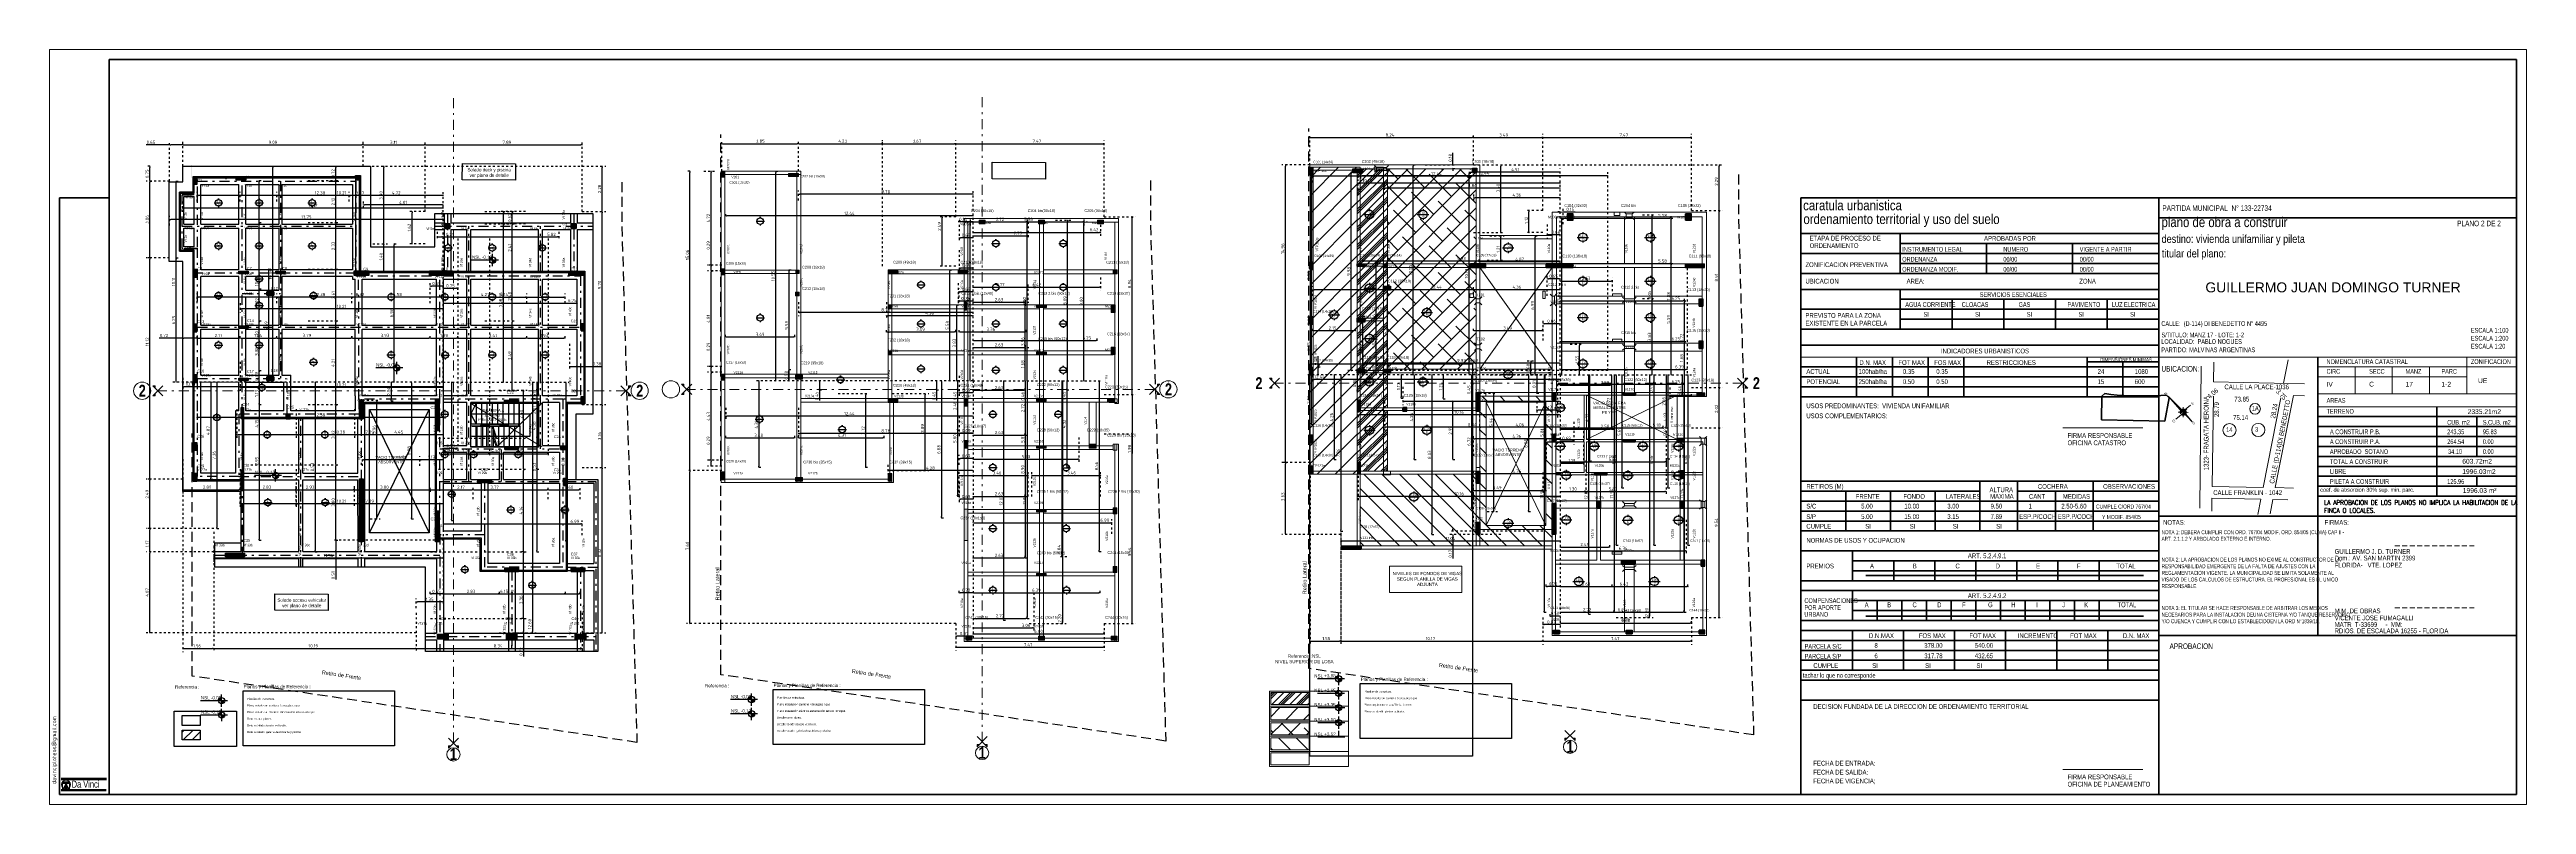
# Model space of a CAD drawing. Extents: x 233 to 569, y -241 to -74.
# Drawn here: x 342.9 to 467.5, y -111.5 to -73.6 of the extents above; entities that cross this region are included whole.
import ezdxf
from ezdxf.enums import TextEntityAlignment as Align

# ---------------------------------------------------------------- set-up
doc = ezdxf.new("R2010")
doc.units = 0
doc.header["$MEASUREMENT"] = 0
for name, pattern in [('CENTER', [2, 1.25, -0.25, 0.25, -0.25]), ('DASHDOT', [1, 0.5, -0.25, 0, -0.25]), ('DOT2', [0.125, 0, -0.125]), ('HIDDEN', [0.375, 0.25, -0.125]), ('TRAZOS', [0.75, 0.5, -0.25])]:
    doc.linetypes.add(name, pattern=pattern)
doc.layers.get('0').update_dxf_attribs({"linetype": 'CONTINUOUS', "lineweight": 50})
doc.layers.get('DEFPOINTS').update_dxf_attribs({"linetype": 'CONTINUOUS'})
for name, color, linetype, lineweight in [('00 EJES DE REPLANTEO MODEL 1 Y 2', 1, 'CENTER', 20), ('2D PA ESTRUCTURA COLUMNAS BORDES', 95, 'CONTINUOUS', 9), ('2D PA ESTRUCTURA COLUMNAS HATCH', 210, 'CONTINUOUS', 9), ('2D PA ESTRUCTURA VIGAS', 210, 'CONTINUOUS', 9), ('2D PB ESCALERA', 1, 'CONTINUOUS', 9), ('2D PB ESTRUCTURA COLUMNAS BORDES', 7, 'CONTINUOUS', 0), ('2D PB ESTRUCTURA LOSA PILETA HATCH', 150, 'CONTINUOUS', 0), ('2d PB ESTRUCTURA LOSAS HATCH 1', 109, 'CONTINUOUS', 0), ('2D PB ESTRUCTURA VIGAS', 109, 'CONTINUOUS', 0), ('ACOTACIONES', 1, 'CONTINUOUS', 9), ('COTAS', 1, 'CONTINUOUS', 9), ('ee', 8, 'CONTINUOUS', 13), ('GRAFISMOS', 8, 'CONTINUOUS', 13), ('LINEAS', 2, 'CONTINUOUS', 20), ('MARCOS', 4, 'CONTINUOUS', 80), ('MUROS', 7, 'CONTINUOUS', 50), ('PAPER ROTULO LINEAS DE BORDE HOJA', 250, 'CONTINUOUS', 9), ('RECUADRO', 4, 'CONTINUOUS', 70), ('TEXTOGREEN', 3, 'CONTINUOUS', 40), ('TEXTOS', 52, 'CONTINUOUS', 40)]:
    doc.layers.add(name, color=color, linetype=linetype, lineweight=lineweight)
for name, color, linetype in [('2D PB SOLADO ACCESO SEMICUB FRENTE', 4, 'CONTINUOUS'), ('2D PB TERRENO RETIROS', 205, 'CONTINUOUS'), ('2D PLATEA COLUMNAS BORDES', 7, 'CONTINUOUS'), ('2D PLATEA COLUMNAS HATCH', 92, 'CONTINUOUS'), ('2D PLATEA CONTORNOS', 211, 'CONTINUOUS'), ('2D PLATEA ESCALERA ZOTANO', 200, 'CONTINUOUS'), ('2D PLATEA ESTRUCTURA COLUMNAS BORDES', 7, 'CONTINUOUS'), ('2D PLATEA ESTRUCTURA COLUMNAS HATCH', 92, 'CONTINUOUS'), ('2D PLATEA ESTRUTURA CONTORNOS', 211, 'CONTINUOUS'), ('2D PLATEA VIGAS', 7, 'CONTINUOUS'), ('2D PLATEA VIGAS EJES', 5, 'DASHDOT'), ('2D TERRENO RETIROS', 205, 'CONTINUOUS'), ('NIVELES PLANTA', 7, 'CONTINUOUS'), ('PAPER COTAS GENERAL 1 50', 7, 'CONTINUOUS'), ('PAPER PLATEA EST COTAS 1 50 EJES VIGAS', 7, 'CONTINUOUS'), ('PAPER PLATEA EST TEXTO NOM COLUMNAS', 92, 'CONTINUOUS'), ('PAPER PLATEA EST TEXTO NOM VIGAS', 7, 'CONTINUOUS'), ('PAPER ROTULO TEXTO LETRA OSCURA', 250, 'CONTINUOUS'), ('PAPER TEXTO NOM VIGAS', 7, 'CONTINUOUS'), ('PDF_0', 7, 'CONTINUOUS')]:
    doc.layers.add(name, color=color, linetype=linetype)
doc.styles.add('ARIAL', font='')
doc.styles.add('COTAS', font='bahnschrift.ttf', dxfattribs={"width": 0.7})
doc.styles.add('PDF Technic', font='technic_.ttf')
doc.styles.add('ROMANS', font='ROMANS.SHX')
doc.styles.add('SANSSERIFBOLD', font='', dxfattribs={"width": 0.8, "height": 0.32774})
doc.styles.get("Standard").update_dxf_attribs({"font": 'bahnschrift.ttf'})
doc.styles.add('style3', font='GOTHIC.TTF')
doc.styles.add('SWIS721', font='swissel.ttf')
doc.styles.add('TEMPUS', font='GILC____.TTF')
doc.styles.get('ARIAL').set_extended_font_data('DIN')
doc.styles.get('SANSSERIFBOLD').set_extended_font_data('Sitka Banner Semibold', bold=True)
doc.dimstyles.new('PLANTA', dxfattribs={"dimscale": 0, "dimtxt": 0.16, "dimasz": 0.06, "dimexe": 0.18, "dimexo": 0, "dimgap": 0.05, "dimtad": 1, "dimzin": 0, "dimdsep": 46, "dimtxsty": 'ARIAL', "dimblk1": 'DOT', "dimblk2": 'DOT', "dimsah": 1, "dimcen": 0.09, "dimclrd": 1, "dimclre": 1, "dimclrt": 3, "dimadec": 0, "dimazin": 0, "dimtfac": 1, "dimtofl": 0, "dimtmove": 0, "dimatfit": 3, "dimldrblk": 'DOT', "dimfxl": 0.18, "dimtolj": 1, "dimtzin": 0, "dimarcsym": 0})
pattern_1 = [(90, (346.897561, 32.2584004), (-0.00635, 2e-18), []), (180, (346.897561, 32.2584004), (-2e-18, -0.00635), [])]
pattern_2 = [(90, (403.076346, 32.638626), (-0.00635, 2e-18), []), (180, (403.076346, 32.638626), (-2e-18, -0.00635), [])]
pattern_3 = [(90, (403.076346, 32.488553), (-0.00635, 2e-18), []), (180, (403.076346, 32.488553), (-2e-18, -0.00635), [])]
pattern_4 = [(45, (403.07635, 32.6386), (-0.4490128, 0.4490128), []), (135, (403.07635, 32.6386), (-1.3470384, 0.4490128), [1.5875, -0.9525])]
pattern_5 = [(45, (-175.155042, 156.505814), (-0.00883883476, 0.00883883476), [])]

# ---------------------------------------------------------------- blocks, each defined once
blk = doc.blocks.new('_DOT')
at = {"color": 0, "linetype": 'ByBlock'}
blk.add_line((-0.5, 0), (-1, 0), dxfattribs=at)
at = {"color": 0, "linetype": 'ByBlock', "const_width": 0.5}
blk.add_lwpolyline([(-0.25, 0, 1), (0.25, 0, 1)], format="xyb", close=True, dxfattribs=at)
blk = doc.blocks.new('*D464')
at = {"layer": 'DEFPOINTS', "color": 0, "transparency": 16777216}
for p in [(349.57, -90.08), (349.57, -90.52), (362.67, -90.29)]:
    blk.add_point(p, dxfattribs=at)
at = {"layer": 'PAPER PLATEA EST COTAS 1 50 EJES VIGAS', "color": 1, "linetype": 'DOT2', "lineweight": -2, "transparency": 16777216}
for p, q in [((349.57, -90.08), (349.57, -90.7)), ((362.67, -90.29), (362.67, -90.7))]:
    blk.add_line(p, q, dxfattribs=at)
at = {"layer": 'PAPER PLATEA EST COTAS 1 50 EJES VIGAS', "color": 1, "lineweight": -2, "transparency": 16777216}
blk.add_line((362.61, -90.52), (349.63, -90.52), dxfattribs=at)
at = {"layer": 'PAPER PLATEA EST COTAS 1 50 EJES VIGAS', "color": 1, "lineweight": -2, "transparency": 16777216, "xscale": 0.06, "yscale": 0.06, "zscale": 0.06, "rotation": 180}
blk.add_blockref('_DOT', (349.57, -90.52), dxfattribs=at)
at = {"layer": 'PAPER PLATEA EST COTAS 1 50 EJES VIGAS', "color": 1, "lineweight": -2, "transparency": 16777216, "xscale": 0.06, "yscale": 0.06, "zscale": 0.06}
blk.add_blockref('_DOT', (362.67, -90.52), dxfattribs=at)
at = {"layer": 'PAPER PLATEA EST COTAS 1 50 EJES VIGAS', "color": 3, "transparency": 16777216, "insert": (349.97, -90.39), "char_height": 0.16, "attachment_point": 5, "style": 'ARIAL'}
blk.add_mtext('\\A1;13.10', dxfattribs=at)
blk = doc.blocks.new('*D465')
at = {"layer": 'DEFPOINTS', "color": 0, "transparency": 16777216}
for p in [(354.11, -79.43), (354.11, -79.43), (362.67, -90.29)]:
    blk.add_point(p, dxfattribs=at)
at = {"layer": 'PAPER PLATEA EST COTAS 1 50 EJES VIGAS', "color": 1, "linetype": 'DOT2', "lineweight": -2, "transparency": 16777216}
for p, q in [((354.11, -79.43), (354.29, -79.43)), ((362.67, -90.29), (353.93, -90.29))]:
    blk.add_line(p, q, dxfattribs=at)
at = {"layer": 'PAPER PLATEA EST COTAS 1 50 EJES VIGAS', "color": 1, "lineweight": -2, "transparency": 16777216}
blk.add_line((354.11, -90.23), (354.11, -79.49), dxfattribs=at)
at = {"layer": 'PAPER PLATEA EST COTAS 1 50 EJES VIGAS', "color": 1, "lineweight": -2, "transparency": 16777216, "xscale": 0.06, "yscale": 0.06, "zscale": 0.06}
for p, rotation in [((354.11, -79.43), 90), ((354.11, -90.29), 270)]:
    blk.add_blockref('_DOT', p, dxfattribs=dict(at, rotation=rotation))
at = {"layer": 'PAPER PLATEA EST COTAS 1 50 EJES VIGAS', "color": 3, "transparency": 16777216, "insert": (353.98, -84.86), "char_height": 0.16, "attachment_point": 5, "rotation": 90, "style": 'ARIAL'}
blk.add_mtext('\\A1;10.86', dxfattribs=at)
blk = doc.blocks.new('*D466')
at = {"layer": 'DEFPOINTS', "color": 0, "transparency": 16777216}
for p in [(365.71, -81.71), (366.82, -81.71), (362.67, -90.29)]:
    blk.add_point(p, dxfattribs=at)
at = {"layer": 'PAPER PLATEA EST COTAS 1 50 EJES VIGAS', "color": 1, "linetype": 'DOT2', "lineweight": -2, "transparency": 16777216}
for p, q in [((366.82, -81.71), (365.53, -81.71)), ((362.67, -90.29), (365.89, -90.29))]:
    blk.add_line(p, q, dxfattribs=at)
at = {"layer": 'PAPER PLATEA EST COTAS 1 50 EJES VIGAS', "color": 1, "lineweight": -2, "transparency": 16777216}
blk.add_line((365.71, -90.23), (365.71, -81.77), dxfattribs=at)
at = {"layer": 'PAPER PLATEA EST COTAS 1 50 EJES VIGAS', "color": 1, "lineweight": -2, "transparency": 16777216, "xscale": 0.06, "yscale": 0.06, "zscale": 0.06}
for p, rotation in [((365.71, -81.71), 90), ((365.71, -90.29), 270)]:
    blk.add_blockref('_DOT', p, dxfattribs=dict(at, rotation=rotation))
at = {"layer": 'PAPER PLATEA EST COTAS 1 50 EJES VIGAS', "color": 3, "transparency": 16777216, "insert": (365.58, -86), "char_height": 0.16, "attachment_point": 5, "rotation": 90, "style": 'ARIAL'}
blk.add_mtext('\\A1;8.58', dxfattribs=at)
blk = doc.blocks.new('*D467')
at = {"layer": 'DEFPOINTS', "color": 0, "transparency": 16777216}
for p in [(360.21, -83.33), (360.21, -83.33), (362.67, -90.29)]:
    blk.add_point(p, dxfattribs=at)
at = {"layer": 'PAPER PLATEA EST COTAS 1 50 EJES VIGAS', "color": 1, "linetype": 'DOT2', "lineweight": -2, "transparency": 16777216}
for p, q in [((360.21, -83.33), (360.39, -83.33)), ((362.67, -90.29), (360.03, -90.29))]:
    blk.add_line(p, q, dxfattribs=at)
at = {"layer": 'PAPER PLATEA EST COTAS 1 50 EJES VIGAS', "color": 1, "lineweight": -2, "transparency": 16777216}
blk.add_line((360.21, -90.23), (360.21, -83.39), dxfattribs=at)
at = {"layer": 'PAPER PLATEA EST COTAS 1 50 EJES VIGAS', "color": 1, "lineweight": -2, "transparency": 16777216, "xscale": 0.06, "yscale": 0.06, "zscale": 0.06}
for p, rotation in [((360.21, -83.33), 90), ((360.21, -90.29), 270)]:
    blk.add_blockref('_DOT', p, dxfattribs=dict(at, rotation=rotation))
at = {"layer": 'PAPER PLATEA EST COTAS 1 50 EJES VIGAS', "color": 3, "transparency": 16777216, "insert": (360.08, -86.81), "char_height": 0.16, "attachment_point": 5, "rotation": 90, "style": 'ARIAL'}
blk.add_mtext('\\A1;6.96', dxfattribs=at)
blk = doc.blocks.new('*D468')
at = {"layer": 'DEFPOINTS', "color": 0, "transparency": 16777216}
for p in [(348.91, -82.11), (348.91, -82.42), (362.67, -90.29)]:
    blk.add_point(p, dxfattribs=at)
at = {"layer": 'PAPER PLATEA EST COTAS 1 50 EJES VIGAS', "color": 1, "linetype": 'DOT2', "lineweight": -2, "transparency": 16777216}
for p, q in [((348.91, -82.42), (348.91, -81.93)), ((362.67, -90.29), (362.67, -81.93))]:
    blk.add_line(p, q, dxfattribs=at)
at = {"layer": 'PAPER PLATEA EST COTAS 1 50 EJES VIGAS', "color": 1, "lineweight": -2, "transparency": 16777216}
blk.add_line((362.61, -82.11), (348.97, -82.11), dxfattribs=at)
at = {"layer": 'PAPER PLATEA EST COTAS 1 50 EJES VIGAS', "color": 1, "lineweight": -2, "transparency": 16777216, "xscale": 0.06, "yscale": 0.06, "zscale": 0.06, "rotation": 180}
blk.add_blockref('_DOT', (348.91, -82.11), dxfattribs=at)
at = {"layer": 'PAPER PLATEA EST COTAS 1 50 EJES VIGAS', "color": 1, "lineweight": -2, "transparency": 16777216, "xscale": 0.06, "yscale": 0.06, "zscale": 0.06}
blk.add_blockref('_DOT', (362.67, -82.11), dxfattribs=at)
at = {"layer": 'PAPER PLATEA EST COTAS 1 50 EJES VIGAS', "color": 3, "transparency": 16777216, "insert": (355.79, -81.98), "char_height": 0.16, "attachment_point": 5, "style": 'ARIAL'}
blk.add_mtext('\\A1;13.75', dxfattribs=at)
blk = doc.blocks.new('*D469')
at = {"layer": 'DEFPOINTS', "color": 0, "transparency": 16777216}
for p in [(358.65, -81.21), (358.65, -81.38), (362.67, -90.29)]:
    blk.add_point(p, dxfattribs=at)
at = {"layer": 'PAPER PLATEA EST COTAS 1 50 EJES VIGAS', "color": 1, "linetype": 'DOT2', "lineweight": -2, "transparency": 16777216}
for p, q in [((358.65, -81.21), (358.65, -81.56)), ((362.67, -90.29), (362.67, -81.2))]:
    blk.add_line(p, q, dxfattribs=at)
at = {"layer": 'PAPER PLATEA EST COTAS 1 50 EJES VIGAS', "color": 1, "lineweight": -2, "transparency": 16777216}
blk.add_line((362.61, -81.38), (358.71, -81.38), dxfattribs=at)
at = {"layer": 'PAPER PLATEA EST COTAS 1 50 EJES VIGAS', "color": 1, "lineweight": -2, "transparency": 16777216, "xscale": 0.06, "yscale": 0.06, "zscale": 0.06, "rotation": 180}
blk.add_blockref('_DOT', (358.65, -81.38), dxfattribs=at)
at = {"layer": 'PAPER PLATEA EST COTAS 1 50 EJES VIGAS', "color": 1, "lineweight": -2, "transparency": 16777216, "xscale": 0.06, "yscale": 0.06, "zscale": 0.06}
blk.add_blockref('_DOT', (362.67, -81.38), dxfattribs=at)
at = {"layer": 'PAPER PLATEA EST COTAS 1 50 EJES VIGAS', "color": 3, "transparency": 16777216, "insert": (360.66, -81.25), "char_height": 0.16, "attachment_point": 5, "style": 'ARIAL'}
blk.add_mtext('\\A1;4.01', dxfattribs=at)
blk = doc.blocks.new('*D470')
at = {"layer": 'DEFPOINTS', "color": 0, "transparency": 16777216}
for p in [(369.42, -86.31), (369.42, -86.87), (362.67, -90.29)]:
    blk.add_point(p, dxfattribs=at)
at = {"layer": 'PAPER PLATEA EST COTAS 1 50 EJES VIGAS', "color": 1, "linetype": 'DOT2', "lineweight": -2, "transparency": 16777216}
for p, q in [((362.67, -90.29), (362.67, -86.13)), ((369.42, -86.87), (369.42, -86.13))]:
    blk.add_line(p, q, dxfattribs=at)
at = {"layer": 'PAPER PLATEA EST COTAS 1 50 EJES VIGAS', "color": 1, "lineweight": -2, "transparency": 16777216}
blk.add_line((362.73, -86.31), (369.36, -86.31), dxfattribs=at)
at = {"layer": 'PAPER PLATEA EST COTAS 1 50 EJES VIGAS', "color": 1, "lineweight": -2, "transparency": 16777216, "xscale": 0.06, "yscale": 0.06, "zscale": 0.06, "rotation": 180}
blk.add_blockref('_DOT', (362.67, -86.31), dxfattribs=at)
at = {"layer": 'PAPER PLATEA EST COTAS 1 50 EJES VIGAS', "color": 1, "lineweight": -2, "transparency": 16777216, "xscale": 0.06, "yscale": 0.06, "zscale": 0.06}
blk.add_blockref('_DOT', (369.42, -86.31), dxfattribs=at)
at = {"layer": 'PAPER PLATEA EST COTAS 1 50 EJES VIGAS', "color": 3, "transparency": 16777216, "insert": (369.17, -86.18), "char_height": 0.16, "attachment_point": 5, "style": 'ARIAL'}
blk.add_mtext('\\A1;6.75', dxfattribs=at)
blk = doc.blocks.new('*D471')
at = {"layer": 'DEFPOINTS', "color": 0, "transparency": 16777216}
for p in [(362.67, -90.29), (361.32, -101.34), (361.32, -101.65)]:
    blk.add_point(p, dxfattribs=at)
at = {"layer": 'PAPER PLATEA EST COTAS 1 50 EJES VIGAS', "color": 1, "linetype": 'DOT2', "lineweight": -2, "transparency": 16777216}
for p, q in [((362.67, -90.29), (362.67, -101.52)), ((361.32, -101.65), (361.32, -101.16))]:
    blk.add_line(p, q, dxfattribs=at)
at = {"layer": 'PAPER PLATEA EST COTAS 1 50 EJES VIGAS', "color": 1, "lineweight": -2, "transparency": 16777216}
blk.add_line((362.61, -101.34), (361.38, -101.34), dxfattribs=at)
at = {"layer": 'PAPER PLATEA EST COTAS 1 50 EJES VIGAS', "color": 1, "lineweight": -2, "transparency": 16777216, "xscale": 0.06, "yscale": 0.06, "zscale": 0.06, "rotation": 180}
blk.add_blockref('_DOT', (361.32, -101.34), dxfattribs=at)
at = {"layer": 'PAPER PLATEA EST COTAS 1 50 EJES VIGAS', "color": 1, "lineweight": -2, "transparency": 16777216, "xscale": 0.06, "yscale": 0.06, "zscale": 0.06}
blk.add_blockref('_DOT', (362.67, -101.34), dxfattribs=at)
at = {"layer": 'PAPER PLATEA EST COTAS 1 50 EJES VIGAS', "color": 3, "transparency": 16777216, "insert": (361.99, -101.21), "char_height": 0.16, "attachment_point": 5, "style": 'ARIAL'}
blk.add_mtext('\\A1;1.35', dxfattribs=at)
blk = doc.blocks.new('*D472')
at = {"layer": 'DEFPOINTS', "color": 0, "transparency": 16777216}
for p in [(362.67, -90.29), (351.13, -98.55), (351.13, -99.14)]:
    blk.add_point(p, dxfattribs=at)
at = {"layer": 'PAPER PLATEA EST COTAS 1 50 EJES VIGAS', "color": 1, "linetype": 'DOT2', "lineweight": -2, "transparency": 16777216}
for p, q in [((362.67, -90.29), (362.67, -99.32)), ((351.13, -98.55), (351.13, -99.32))]:
    blk.add_line(p, q, dxfattribs=at)
at = {"layer": 'PAPER PLATEA EST COTAS 1 50 EJES VIGAS', "color": 1, "lineweight": -2, "transparency": 16777216}
blk.add_line((362.61, -99.14), (351.19, -99.14), dxfattribs=at)
at = {"layer": 'PAPER PLATEA EST COTAS 1 50 EJES VIGAS', "color": 1, "lineweight": -2, "transparency": 16777216, "xscale": 0.06, "yscale": 0.06, "zscale": 0.06, "rotation": 180}
blk.add_blockref('_DOT', (351.13, -99.14), dxfattribs=at)
at = {"layer": 'PAPER PLATEA EST COTAS 1 50 EJES VIGAS', "color": 1, "lineweight": -2, "transparency": 16777216, "xscale": 0.06, "yscale": 0.06, "zscale": 0.06}
blk.add_blockref('_DOT', (362.67, -99.14), dxfattribs=at)
at = {"layer": 'PAPER PLATEA EST COTAS 1 50 EJES VIGAS', "color": 3, "transparency": 16777216, "insert": (356.9, -99.01), "char_height": 0.16, "attachment_point": 5, "style": 'ARIAL'}
blk.add_mtext('\\A1;11.54', dxfattribs=at)
blk = doc.blocks.new('*D473')
at = {"layer": 'DEFPOINTS', "color": 0, "transparency": 16777216}
for p in [(362.67, -90.29), (352.46, -94.66), (352.46, -96.4)]:
    blk.add_point(p, dxfattribs=at)
at = {"layer": 'PAPER PLATEA EST COTAS 1 50 EJES VIGAS', "color": 1, "linetype": 'DOT2', "lineweight": -2, "transparency": 16777216}
for p, q in [((362.67, -90.29), (362.67, -96.58)), ((352.46, -94.66), (352.46, -96.58))]:
    blk.add_line(p, q, dxfattribs=at)
at = {"layer": 'PAPER PLATEA EST COTAS 1 50 EJES VIGAS', "color": 1, "lineweight": -2, "transparency": 16777216}
blk.add_line((362.61, -96.4), (352.52, -96.4), dxfattribs=at)
at = {"layer": 'PAPER PLATEA EST COTAS 1 50 EJES VIGAS', "color": 1, "lineweight": -2, "transparency": 16777216, "xscale": 0.06, "yscale": 0.06, "zscale": 0.06, "rotation": 180}
blk.add_blockref('_DOT', (352.46, -96.4), dxfattribs=at)
at = {"layer": 'PAPER PLATEA EST COTAS 1 50 EJES VIGAS', "color": 1, "lineweight": -2, "transparency": 16777216, "xscale": 0.06, "yscale": 0.06, "zscale": 0.06}
blk.add_blockref('_DOT', (362.67, -96.4), dxfattribs=at)
at = {"layer": 'PAPER PLATEA EST COTAS 1 50 EJES VIGAS', "color": 3, "transparency": 16777216, "insert": (357.56, -96.27), "char_height": 0.16, "attachment_point": 5, "style": 'ARIAL'}
blk.add_mtext('\\A1;10.21', dxfattribs=at)
blk = doc.blocks.new('*D474')
at = {"layer": 'DEFPOINTS', "color": 0, "transparency": 16777216}
for p in [(362.67, -90.29), (358.61, -94.19), (358.61, -94.5)]:
    blk.add_point(p, dxfattribs=at)
at = {"layer": 'PAPER PLATEA EST COTAS 1 50 EJES VIGAS', "color": 1, "linetype": 'DOT2', "lineweight": -2, "transparency": 16777216}
for p, q in [((362.67, -90.29), (362.67, -94.37)), ((358.61, -94.5), (358.61, -94.01))]:
    blk.add_line(p, q, dxfattribs=at)
at = {"layer": 'PAPER PLATEA EST COTAS 1 50 EJES VIGAS', "color": 1, "lineweight": -2, "transparency": 16777216}
blk.add_line((362.61, -94.19), (358.67, -94.19), dxfattribs=at)
at = {"layer": 'PAPER PLATEA EST COTAS 1 50 EJES VIGAS', "color": 1, "lineweight": -2, "transparency": 16777216, "xscale": 0.06, "yscale": 0.06, "zscale": 0.06, "rotation": 180}
blk.add_blockref('_DOT', (358.61, -94.19), dxfattribs=at)
at = {"layer": 'PAPER PLATEA EST COTAS 1 50 EJES VIGAS', "color": 1, "lineweight": -2, "transparency": 16777216, "xscale": 0.06, "yscale": 0.06, "zscale": 0.06}
blk.add_blockref('_DOT', (362.67, -94.19), dxfattribs=at)
at = {"layer": 'PAPER PLATEA EST COTAS 1 50 EJES VIGAS', "color": 3, "transparency": 16777216, "insert": (360.64, -94.06), "char_height": 0.16, "attachment_point": 5, "style": 'ARIAL'}
blk.add_mtext('\\A1;4.06', dxfattribs=at)
blk = doc.blocks.new('*D475')
at = {"layer": 'DEFPOINTS', "color": 0, "transparency": 16777216}
for p in [(362.67, -90.29), (361.5, -94.19), (361.5, -94.5)]:
    blk.add_point(p, dxfattribs=at)
at = {"layer": 'PAPER PLATEA EST COTAS 1 50 EJES VIGAS', "color": 1, "linetype": 'DOT2', "lineweight": -2, "transparency": 16777216}
for p, q in [((362.67, -90.29), (362.67, -94.37)), ((361.5, -94.5), (361.5, -94.01))]:
    blk.add_line(p, q, dxfattribs=at)
at = {"layer": 'PAPER PLATEA EST COTAS 1 50 EJES VIGAS', "color": 1, "lineweight": -2, "transparency": 16777216}
blk.add_line((362.61, -94.19), (361.56, -94.19), dxfattribs=at)
at = {"layer": 'PAPER PLATEA EST COTAS 1 50 EJES VIGAS', "color": 1, "lineweight": -2, "transparency": 16777216, "xscale": 0.06, "yscale": 0.06, "zscale": 0.06, "rotation": 180}
blk.add_blockref('_DOT', (361.5, -94.19), dxfattribs=at)
at = {"layer": 'PAPER PLATEA EST COTAS 1 50 EJES VIGAS', "color": 1, "lineweight": -2, "transparency": 16777216, "xscale": 0.06, "yscale": 0.06, "zscale": 0.06}
blk.add_blockref('_DOT', (362.67, -94.19), dxfattribs=at)
at = {"layer": 'PAPER PLATEA EST COTAS 1 50 EJES VIGAS', "color": 3, "transparency": 16777216, "insert": (362.08, -94.06), "char_height": 0.16, "attachment_point": 5, "style": 'ARIAL'}
blk.add_mtext('\\A1;1.17', dxfattribs=at)
blk = doc.blocks.new('*D476')
at = {"layer": 'DEFPOINTS', "color": 0, "transparency": 16777216}
for p in [(349.24, -80.18), (349.24, -80.18), (362.67, -90.29)]:
    blk.add_point(p, dxfattribs=at)
at = {"layer": 'PAPER PLATEA EST COTAS 1 50 EJES VIGAS', "color": 1, "linetype": 'DOT2', "lineweight": -2, "transparency": 16777216}
for p, q in [((349.24, -80.18), (349.42, -80.18)), ((362.67, -90.29), (349.06, -90.29))]:
    blk.add_line(p, q, dxfattribs=at)
at = {"layer": 'PAPER PLATEA EST COTAS 1 50 EJES VIGAS', "color": 1, "lineweight": -2, "transparency": 16777216}
blk.add_line((349.24, -90.23), (349.24, -80.24), dxfattribs=at)
at = {"layer": 'PAPER PLATEA EST COTAS 1 50 EJES VIGAS', "color": 1, "lineweight": -2, "transparency": 16777216, "xscale": 0.06, "yscale": 0.06, "zscale": 0.06}
for p, rotation in [((349.24, -80.18), 90), ((349.24, -90.29), 270)]:
    blk.add_blockref('_DOT', p, dxfattribs=dict(at, rotation=rotation))
at = {"layer": 'PAPER PLATEA EST COTAS 1 50 EJES VIGAS', "color": 3, "transparency": 16777216, "insert": (349.11, -85.24), "char_height": 0.16, "attachment_point": 5, "rotation": 90, "style": 'ARIAL'}
blk.add_mtext('\\A1;10.11', dxfattribs=at)
blk = doc.blocks.new('*D477')
at = {"layer": 'DEFPOINTS', "color": 0, "transparency": 16777216}
for p in [(349.24, -84.04), (349.24, -84.04), (362.67, -90.29)]:
    blk.add_point(p, dxfattribs=at)
at = {"layer": 'PAPER PLATEA EST COTAS 1 50 EJES VIGAS', "color": 1, "linetype": 'DOT2', "lineweight": -2, "transparency": 16777216}
for p, q in [((349.24, -84.04), (349.42, -84.04)), ((362.67, -90.29), (349.06, -90.29))]:
    blk.add_line(p, q, dxfattribs=at)
at = {"layer": 'PAPER PLATEA EST COTAS 1 50 EJES VIGAS', "color": 1, "lineweight": -2, "transparency": 16777216}
blk.add_line((349.24, -90.23), (349.24, -84.1), dxfattribs=at)
at = {"layer": 'PAPER PLATEA EST COTAS 1 50 EJES VIGAS', "color": 1, "lineweight": -2, "transparency": 16777216, "xscale": 0.06, "yscale": 0.06, "zscale": 0.06}
for p, rotation in [((349.24, -84.04), 90), ((349.24, -90.29), 270)]:
    blk.add_blockref('_DOT', p, dxfattribs=dict(at, rotation=rotation))
at = {"layer": 'PAPER PLATEA EST COTAS 1 50 EJES VIGAS', "color": 3, "transparency": 16777216, "insert": (349.11, -87.17), "char_height": 0.16, "attachment_point": 5, "rotation": 90, "style": 'ARIAL'}
blk.add_mtext('\\A1;6.25', dxfattribs=at)
blk = doc.blocks.new('*D478')
at = {"layer": 'DEFPOINTS', "color": 0, "transparency": 16777216}
for p in [(362.67, -90.29), (350.98, -95.16), (350.98, -95.16)]:
    blk.add_point(p, dxfattribs=at)
at = {"layer": 'PAPER PLATEA EST COTAS 1 50 EJES VIGAS', "color": 1, "linetype": 'DOT2', "lineweight": -2, "transparency": 16777216}
for p, q in [((362.67, -90.29), (350.8, -90.29)), ((350.98, -95.16), (351.16, -95.16))]:
    blk.add_line(p, q, dxfattribs=at)
at = {"layer": 'PAPER PLATEA EST COTAS 1 50 EJES VIGAS', "color": 1, "lineweight": -2, "transparency": 16777216}
blk.add_line((350.98, -90.35), (350.98, -95.1), dxfattribs=at)
at = {"layer": 'PAPER PLATEA EST COTAS 1 50 EJES VIGAS', "color": 1, "lineweight": -2, "transparency": 16777216, "xscale": 0.06, "yscale": 0.06, "zscale": 0.06}
for p, rotation in [((350.98, -90.29), 90), ((350.98, -95.16), 270)]:
    blk.add_blockref('_DOT', p, dxfattribs=dict(at, rotation=rotation))
at = {"layer": 'PAPER PLATEA EST COTAS 1 50 EJES VIGAS', "color": 3, "transparency": 16777216, "insert": (350.85, -92.72), "char_height": 0.16, "attachment_point": 5, "rotation": 90, "style": 'ARIAL'}
blk.add_mtext('\\A1;4.87', dxfattribs=at)
blk = doc.blocks.new('*D479')
at = {"layer": 'DEFPOINTS', "color": 0, "transparency": 16777216}
for p in [(362.67, -90.29), (351.28, -97.65), (351.28, -97.65)]:
    blk.add_point(p, dxfattribs=at)
at = {"layer": 'PAPER PLATEA EST COTAS 1 50 EJES VIGAS', "color": 1, "linetype": 'DOT2', "lineweight": -2, "transparency": 16777216}
for p, q in [((362.67, -90.29), (351.1, -90.29)), ((351.28, -97.65), (351.46, -97.65))]:
    blk.add_line(p, q, dxfattribs=at)
at = {"layer": 'PAPER PLATEA EST COTAS 1 50 EJES VIGAS', "color": 1, "lineweight": -2, "transparency": 16777216}
blk.add_line((351.28, -90.35), (351.28, -97.59), dxfattribs=at)
at = {"layer": 'PAPER PLATEA EST COTAS 1 50 EJES VIGAS', "color": 1, "lineweight": -2, "transparency": 16777216, "xscale": 0.06, "yscale": 0.06, "zscale": 0.06}
for p, rotation in [((351.28, -90.29), 90), ((351.28, -97.65), 270)]:
    blk.add_blockref('_DOT', p, dxfattribs=dict(at, rotation=rotation))
at = {"layer": 'PAPER PLATEA EST COTAS 1 50 EJES VIGAS', "color": 3, "transparency": 16777216, "insert": (351.15, -93.97), "char_height": 0.16, "attachment_point": 5, "rotation": 90, "style": 'ARIAL'}
blk.add_mtext('\\A1;7.36', dxfattribs=at)
blk = doc.blocks.new('*D480')
at = {"layer": 'DEFPOINTS', "color": 0, "transparency": 16777216}
for p in [(362.67, -90.29), (356.23, -98.82), (356.23, -98.82)]:
    blk.add_point(p, dxfattribs=at)
at = {"layer": 'PAPER PLATEA EST COTAS 1 50 EJES VIGAS', "color": 1, "linetype": 'DOT2', "lineweight": -2, "transparency": 16777216}
for p, q in [((362.67, -90.29), (356.05, -90.29)), ((356.23, -98.82), (356.41, -98.82))]:
    blk.add_line(p, q, dxfattribs=at)
at = {"layer": 'PAPER PLATEA EST COTAS 1 50 EJES VIGAS', "color": 1, "lineweight": -2, "transparency": 16777216}
blk.add_line((356.23, -90.35), (356.23, -98.76), dxfattribs=at)
at = {"layer": 'PAPER PLATEA EST COTAS 1 50 EJES VIGAS', "color": 1, "lineweight": -2, "transparency": 16777216, "xscale": 0.06, "yscale": 0.06, "zscale": 0.06}
for p, rotation in [((356.23, -90.29), 90), ((356.23, -98.82), 270)]:
    blk.add_blockref('_DOT', p, dxfattribs=dict(at, rotation=rotation))
at = {"layer": 'PAPER PLATEA EST COTAS 1 50 EJES VIGAS', "color": 3, "transparency": 16777216, "insert": (356.09, -94.56), "char_height": 0.16, "attachment_point": 5, "rotation": 90, "style": 'ARIAL'}
blk.add_mtext('\\A1;8.53', dxfattribs=at)
blk = doc.blocks.new('*D481')
at = {"layer": 'DEFPOINTS', "color": 0, "transparency": 16777216}
for p in [(362.67, -90.29), (365.49, -102.89), (367.17, -102.89)]:
    blk.add_point(p, dxfattribs=at)
at = {"layer": 'PAPER PLATEA EST COTAS 1 50 EJES VIGAS', "color": 1, "linetype": 'DOT2', "lineweight": -2, "transparency": 16777216}
for p, q in [((362.67, -90.29), (367.35, -90.29)), ((365.49, -102.89), (367.35, -102.89))]:
    blk.add_line(p, q, dxfattribs=at)
at = {"layer": 'PAPER PLATEA EST COTAS 1 50 EJES VIGAS', "color": 1, "lineweight": -2, "transparency": 16777216}
blk.add_line((367.17, -90.35), (367.17, -102.83), dxfattribs=at)
at = {"layer": 'PAPER PLATEA EST COTAS 1 50 EJES VIGAS', "color": 1, "lineweight": -2, "transparency": 16777216, "xscale": 0.06, "yscale": 0.06, "zscale": 0.06}
for p, rotation in [((367.17, -90.29), 90), ((367.17, -102.89), 270)]:
    blk.add_blockref('_DOT', p, dxfattribs=dict(at, rotation=rotation))
at = {"layer": 'PAPER PLATEA EST COTAS 1 50 EJES VIGAS', "color": 3, "transparency": 16777216, "insert": (367.03, -102.45), "char_height": 0.16, "attachment_point": 5, "rotation": 90, "style": 'ARIAL'}
blk.add_mtext('\\A1;12.60', dxfattribs=at)
blk = doc.blocks.new('*D434')
at = {"layer": 'DEFPOINTS', "color": 0, "transparency": 16777216}
for p in [(362.67, -90.29), (361.08, -97.17), (361.08, -97.17)]:
    blk.add_point(p, dxfattribs=at)
at = {"layer": 'PAPER PLATEA EST COTAS 1 50 EJES VIGAS', "color": 1, "linetype": 'DOT2', "lineweight": -2, "transparency": 16777216}
for p, q in [((362.67, -90.29), (360.9, -90.29)), ((361.08, -97.17), (361.26, -97.17))]:
    blk.add_line(p, q, dxfattribs=at)
at = {"layer": 'PAPER PLATEA EST COTAS 1 50 EJES VIGAS', "color": 1, "lineweight": -2, "transparency": 16777216}
blk.add_line((361.08, -90.35), (361.08, -97.11), dxfattribs=at)
at = {"layer": 'PAPER PLATEA EST COTAS 1 50 EJES VIGAS', "color": 1, "lineweight": -2, "transparency": 16777216, "xscale": 0.06, "yscale": 0.06, "zscale": 0.06}
for p, rotation in [((361.08, -90.29), 90), ((361.08, -97.17), 270)]:
    blk.add_blockref('_DOT', p, dxfattribs=dict(at, rotation=rotation))
at = {"layer": 'PAPER PLATEA EST COTAS 1 50 EJES VIGAS', "color": 3, "transparency": 16777216, "insert": (360.95, -93.73), "char_height": 0.16, "attachment_point": 5, "rotation": 90, "style": 'ARIAL'}
blk.add_mtext('\\A1;6.88', dxfattribs=at)
blk = doc.blocks.new('*D435')
at = {"layer": 'DEFPOINTS', "color": 0, "transparency": 16777216}
for p in [(362.67, -90.29), (360.05, -91.23), (360.05, -91.23)]:
    blk.add_point(p, dxfattribs=at)
at = {"layer": 'PAPER PLATEA EST COTAS 1 50 EJES VIGAS', "color": 1, "linetype": 'DOT2', "lineweight": -2, "transparency": 16777216}
for p, q in [((362.67, -90.29), (359.87, -90.29)), ((360.05, -91.23), (360.23, -91.23))]:
    blk.add_line(p, q, dxfattribs=at)
at = {"layer": 'PAPER PLATEA EST COTAS 1 50 EJES VIGAS', "color": 1, "lineweight": -2, "transparency": 16777216}
blk.add_line((360.05, -90.35), (360.05, -91.17), dxfattribs=at)
at = {"layer": 'PAPER PLATEA EST COTAS 1 50 EJES VIGAS', "color": 1, "lineweight": -2, "transparency": 16777216, "xscale": 0.06, "yscale": 0.06, "zscale": 0.06}
for p, rotation in [((360.05, -90.29), 90), ((360.05, -91.23), 270)]:
    blk.add_blockref('_DOT', p, dxfattribs=dict(at, rotation=rotation))
at = {"layer": 'PAPER PLATEA EST COTAS 1 50 EJES VIGAS', "color": 3, "transparency": 16777216, "insert": (359.92, -90.76), "char_height": 0.16, "attachment_point": 5, "rotation": 90, "style": 'ARIAL'}
blk.add_mtext('\\A1;0.94', dxfattribs=at)
blk = doc.blocks.new('*D436')
at = {"layer": 'DEFPOINTS', "color": 0, "transparency": 16777216}
for p in [(362.67, -90.29), (369.66, -97.42), (369.66, -97.98)]:
    blk.add_point(p, dxfattribs=at)
at = {"layer": 'PAPER PLATEA EST COTAS 1 50 EJES VIGAS', "color": 1, "linetype": 'DOT2', "lineweight": -2, "transparency": 16777216}
for p, q in [((362.67, -90.29), (362.67, -97.6)), ((369.66, -97.98), (369.66, -97.24))]:
    blk.add_line(p, q, dxfattribs=at)
at = {"layer": 'PAPER PLATEA EST COTAS 1 50 EJES VIGAS', "color": 1, "lineweight": -2, "transparency": 16777216}
blk.add_line((362.73, -97.42), (369.6, -97.42), dxfattribs=at)
at = {"layer": 'PAPER PLATEA EST COTAS 1 50 EJES VIGAS', "color": 1, "lineweight": -2, "transparency": 16777216, "xscale": 0.06, "yscale": 0.06, "zscale": 0.06, "rotation": 180}
blk.add_blockref('_DOT', (362.67, -97.42), dxfattribs=at)
at = {"layer": 'PAPER PLATEA EST COTAS 1 50 EJES VIGAS', "color": 1, "lineweight": -2, "transparency": 16777216, "xscale": 0.06, "yscale": 0.06, "zscale": 0.06}
blk.add_blockref('_DOT', (369.66, -97.42), dxfattribs=at)
at = {"layer": 'PAPER PLATEA EST COTAS 1 50 EJES VIGAS', "color": 3, "transparency": 16777216, "insert": (369.3, -97.29), "char_height": 0.16, "attachment_point": 5, "style": 'ARIAL'}
blk.add_mtext('\\A1;6.99', dxfattribs=at)
blk = doc.blocks.new('*D437')
at = {"layer": 'DEFPOINTS', "color": 0, "transparency": 16777216}
for p in [(349.57, -88.07), (350.29, -88.07), (350.29, -88.07)]:
    blk.add_point(p, dxfattribs=at)
at = {"layer": 'PAPER PLATEA EST COTAS 1 50 EJES VIGAS', "color": 1, "lineweight": -2, "transparency": 16777216}
for p, q in [((349.57, -88.07), (348.39, -88.07)), ((350.23, -88.07), (349.63, -88.07))]:
    blk.add_line(p, q, dxfattribs=at)
at = {"layer": 'PAPER PLATEA EST COTAS 1 50 EJES VIGAS', "color": 1, "linetype": 'DOT2', "lineweight": -2, "transparency": 16777216}
for p, q in [((349.57, -88.07), (349.57, -87.89)), ((350.29, -88.07), (350.29, -87.89))]:
    blk.add_line(p, q, dxfattribs=at)
at = {"layer": 'PAPER PLATEA EST COTAS 1 50 EJES VIGAS', "color": 1, "lineweight": -2, "transparency": 16777216, "xscale": 0.06, "yscale": 0.06, "zscale": 0.06, "rotation": 180}
blk.add_blockref('_DOT', (349.57, -88.07), dxfattribs=at)
at = {"layer": 'PAPER PLATEA EST COTAS 1 50 EJES VIGAS', "color": 1, "lineweight": -2, "transparency": 16777216, "xscale": 0.06, "yscale": 0.06, "zscale": 0.06}
blk.add_blockref('_DOT', (350.29, -88.07), dxfattribs=at)
at = {"layer": 'PAPER PLATEA EST COTAS 1 50 EJES VIGAS', "color": 3, "transparency": 16777216, "insert": (348.63, -87.94), "char_height": 0.16, "attachment_point": 5, "style": 'ARIAL'}
blk.add_mtext('\\A1;0.72', dxfattribs=at)
blk = doc.blocks.new('*D438')
at = {"layer": 'DEFPOINTS', "color": 0, "transparency": 16777216}
for p in [(349.57, -78.36), (349.57, -78.36), (348.91, -80.18)]:
    blk.add_point(p, dxfattribs=at)
at = {"layer": 'PAPER PLATEA EST COTAS 1 50 EJES VIGAS', "color": 1, "lineweight": -2, "transparency": 16777216}
for p, q in [((348.91, -78.36), (347.73, -78.36)), ((349.51, -78.36), (348.97, -78.36))]:
    blk.add_line(p, q, dxfattribs=at)
at = {"layer": 'PAPER PLATEA EST COTAS 1 50 EJES VIGAS', "color": 1, "linetype": 'DOT2', "lineweight": -2, "transparency": 16777216}
for p, q in [((348.91, -80.18), (348.91, -78.18)), ((349.57, -78.36), (349.57, -78.18))]:
    blk.add_line(p, q, dxfattribs=at)
at = {"layer": 'PAPER PLATEA EST COTAS 1 50 EJES VIGAS', "color": 1, "lineweight": -2, "transparency": 16777216, "xscale": 0.06, "yscale": 0.06, "zscale": 0.06, "rotation": 180}
blk.add_blockref('_DOT', (348.91, -78.36), dxfattribs=at)
at = {"layer": 'PAPER PLATEA EST COTAS 1 50 EJES VIGAS', "color": 1, "lineweight": -2, "transparency": 16777216, "xscale": 0.06, "yscale": 0.06, "zscale": 0.06}
blk.add_blockref('_DOT', (349.57, -78.36), dxfattribs=at)
at = {"layer": 'PAPER PLATEA EST COTAS 1 50 EJES VIGAS', "color": 3, "transparency": 16777216, "insert": (347.97, -78.23), "char_height": 0.16, "attachment_point": 5, "style": 'ARIAL'}
blk.add_mtext('\\A1;0.65', dxfattribs=at)
blk = doc.blocks.new('*D439')
at = {"layer": 'DEFPOINTS', "color": 0, "transparency": 16777216}
for p in [(358.65, -78.36), (349.57, -79.43), (358.65, -79.43)]:
    blk.add_point(p, dxfattribs=at)
at = {"layer": 'PAPER PLATEA EST COTAS 1 50 EJES VIGAS', "color": 1, "linetype": 'DOT2', "lineweight": -2, "transparency": 16777216}
for p, q in [((349.57, -79.43), (349.57, -78.18)), ((358.65, -79.43), (358.65, -78.18))]:
    blk.add_line(p, q, dxfattribs=at)
at = {"layer": 'PAPER PLATEA EST COTAS 1 50 EJES VIGAS', "color": 1, "lineweight": -2, "transparency": 16777216}
blk.add_line((349.63, -78.36), (358.59, -78.36), dxfattribs=at)
at = {"layer": 'PAPER PLATEA EST COTAS 1 50 EJES VIGAS', "color": 1, "lineweight": -2, "transparency": 16777216, "xscale": 0.06, "yscale": 0.06, "zscale": 0.06, "rotation": 180}
blk.add_blockref('_DOT', (349.57, -78.36), dxfattribs=at)
at = {"layer": 'PAPER PLATEA EST COTAS 1 50 EJES VIGAS', "color": 1, "lineweight": -2, "transparency": 16777216, "xscale": 0.06, "yscale": 0.06, "zscale": 0.06}
blk.add_blockref('_DOT', (358.65, -78.36), dxfattribs=at)
at = {"layer": 'PAPER PLATEA EST COTAS 1 50 EJES VIGAS', "color": 3, "transparency": 16777216, "insert": (354.11, -78.23), "char_height": 0.16, "attachment_point": 5, "style": 'ARIAL'}
blk.add_mtext('\\A1;9.09', dxfattribs=at)
blk = doc.blocks.new('*D440')
at = {"layer": 'DEFPOINTS', "color": 0, "transparency": 16777216}
for p in [(358.65, -78.36), (361.77, -78.36), (361.77, -81.71)]:
    blk.add_point(p, dxfattribs=at)
at = {"layer": 'PAPER PLATEA EST COTAS 1 50 EJES VIGAS', "color": 1, "linetype": 'DOT2', "lineweight": -2, "transparency": 16777216}
for p, q in [((358.65, -78.36), (358.65, -78.18)), ((361.77, -81.71), (361.77, -78.18))]:
    blk.add_line(p, q, dxfattribs=at)
at = {"layer": 'PAPER PLATEA EST COTAS 1 50 EJES VIGAS', "color": 1, "lineweight": -2, "transparency": 16777216}
blk.add_line((358.71, -78.36), (361.71, -78.36), dxfattribs=at)
at = {"layer": 'PAPER PLATEA EST COTAS 1 50 EJES VIGAS', "color": 1, "lineweight": -2, "transparency": 16777216, "xscale": 0.06, "yscale": 0.06, "zscale": 0.06, "rotation": 180}
blk.add_blockref('_DOT', (358.65, -78.36), dxfattribs=at)
at = {"layer": 'PAPER PLATEA EST COTAS 1 50 EJES VIGAS', "color": 1, "lineweight": -2, "transparency": 16777216, "xscale": 0.06, "yscale": 0.06, "zscale": 0.06}
blk.add_blockref('_DOT', (361.77, -78.36), dxfattribs=at)
at = {"layer": 'PAPER PLATEA EST COTAS 1 50 EJES VIGAS', "color": 3, "transparency": 16777216, "insert": (360.18, -78.23), "char_height": 0.16, "attachment_point": 5, "style": 'ARIAL'}
blk.add_mtext('\\A1;3.11', dxfattribs=at)
blk = doc.blocks.new('*D441')
at = {"layer": 'DEFPOINTS', "color": 0, "transparency": 16777216}
for p in [(369.66, -78.36), (361.77, -81.71), (369.66, -81.71)]:
    blk.add_point(p, dxfattribs=at)
at = {"layer": 'PAPER PLATEA EST COTAS 1 50 EJES VIGAS', "color": 1, "linetype": 'DOT2', "lineweight": -2, "transparency": 16777216}
for p, q in [((361.77, -81.71), (361.77, -78.18)), ((369.66, -81.71), (369.66, -78.18))]:
    blk.add_line(p, q, dxfattribs=at)
at = {"layer": 'PAPER PLATEA EST COTAS 1 50 EJES VIGAS', "color": 1, "lineweight": -2, "transparency": 16777216}
blk.add_line((361.83, -78.36), (369.6, -78.36), dxfattribs=at)
at = {"layer": 'PAPER PLATEA EST COTAS 1 50 EJES VIGAS', "color": 1, "lineweight": -2, "transparency": 16777216, "xscale": 0.06, "yscale": 0.06, "zscale": 0.06, "rotation": 180}
blk.add_blockref('_DOT', (361.77, -78.36), dxfattribs=at)
at = {"layer": 'PAPER PLATEA EST COTAS 1 50 EJES VIGAS', "color": 1, "lineweight": -2, "transparency": 16777216, "xscale": 0.06, "yscale": 0.06, "zscale": 0.06}
blk.add_blockref('_DOT', (369.66, -78.36), dxfattribs=at)
at = {"layer": 'PAPER PLATEA EST COTAS 1 50 EJES VIGAS', "color": 3, "transparency": 16777216, "insert": (365.88, -78.23), "char_height": 0.16, "attachment_point": 5, "style": 'ARIAL'}
blk.add_mtext('\\A1;7.89', dxfattribs=at)
blk = doc.blocks.new('*D442')
at = {"layer": 'DEFPOINTS', "color": 0, "transparency": 16777216}
for p in [(352.99, -94.44), (357.27, -94.44), (357.27, -98.24)]:
    blk.add_point(p, dxfattribs=at)
at = {"layer": 'PAPER PLATEA EST COTAS 1 50 EJES VIGAS', "color": 1, "linetype": 'DOT2', "lineweight": -2, "transparency": 16777216}
for p, q in [((352.99, -94.44), (357.45, -94.44)), ((357.27, -98.24), (357.45, -98.24))]:
    blk.add_line(p, q, dxfattribs=at)
at = {"layer": 'PAPER PLATEA EST COTAS 1 50 EJES VIGAS', "color": 1, "lineweight": -2, "transparency": 16777216}
blk.add_line((357.27, -98.18), (357.27, -94.5), dxfattribs=at)
at = {"layer": 'PAPER PLATEA EST COTAS 1 50 EJES VIGAS', "color": 1, "lineweight": -2, "transparency": 16777216, "xscale": 0.06, "yscale": 0.06, "zscale": 0.06}
for p, rotation in [((357.27, -94.44), 90), ((357.27, -98.24), 270)]:
    blk.add_blockref('_DOT', p, dxfattribs=dict(at, rotation=rotation))
at = {"layer": 'PAPER PLATEA EST COTAS 1 50 EJES VIGAS', "color": 3, "transparency": 16777216, "insert": (357.14, -96.34), "char_height": 0.16, "attachment_point": 5, "rotation": 90, "style": 'ARIAL'}
blk.add_mtext('\\A1;3.80', dxfattribs=at)
blk = doc.blocks.new('*D443')
at = {"layer": 'DEFPOINTS', "color": 0, "transparency": 16777216}
for p in [(369.66, -94.58), (370.67, -94.58), (369.66, -102.89)]:
    blk.add_point(p, dxfattribs=at)
at = {"layer": 'PAPER PLATEA EST COTAS 1 50 EJES VIGAS', "color": 1, "linetype": 'DOT2', "lineweight": -2, "transparency": 16777216}
for p, q in [((369.66, -94.58), (370.85, -94.58)), ((369.66, -102.89), (370.85, -102.89))]:
    blk.add_line(p, q, dxfattribs=at)
at = {"layer": 'PAPER PLATEA EST COTAS 1 50 EJES VIGAS', "color": 1, "lineweight": -2, "transparency": 16777216}
blk.add_line((370.67, -102.83), (370.67, -94.64), dxfattribs=at)
at = {"layer": 'PAPER PLATEA EST COTAS 1 50 EJES VIGAS', "color": 1, "lineweight": -2, "transparency": 16777216, "xscale": 0.06, "yscale": 0.06, "zscale": 0.06}
for p, rotation in [((370.67, -94.58), 90), ((370.67, -102.89), 270)]:
    blk.add_blockref('_DOT', p, dxfattribs=dict(at, rotation=rotation))
at = {"layer": 'PAPER PLATEA EST COTAS 1 50 EJES VIGAS', "color": 3, "transparency": 16777216, "insert": (370.54, -98.88), "char_height": 0.16, "attachment_point": 5, "rotation": 90, "style": 'ARIAL'}
blk.add_mtext('\\A1;8.32', dxfattribs=at)
blk = doc.blocks.new('*D444')
at = {"layer": 'DEFPOINTS', "color": 0, "transparency": 16777216}
for p in [(347.91, -98.82), (351.13, -98.82), (361.32, -102.89)]:
    blk.add_point(p, dxfattribs=at)
at = {"layer": 'PAPER PLATEA EST COTAS 1 50 EJES VIGAS', "color": 1, "linetype": 'DOT2', "lineweight": -2, "transparency": 16777216}
for p, q in [((351.13, -98.82), (347.73, -98.82)), ((361.32, -102.89), (347.73, -102.89))]:
    blk.add_line(p, q, dxfattribs=at)
at = {"layer": 'PAPER PLATEA EST COTAS 1 50 EJES VIGAS', "color": 1, "lineweight": -2, "transparency": 16777216}
blk.add_line((347.91, -102.83), (347.91, -98.88), dxfattribs=at)
at = {"layer": 'PAPER PLATEA EST COTAS 1 50 EJES VIGAS', "color": 1, "lineweight": -2, "transparency": 16777216, "xscale": 0.06, "yscale": 0.06, "zscale": 0.06}
for p, rotation in [((347.91, -98.82), 90), ((347.91, -102.89), 270)]:
    blk.add_blockref('_DOT', p, dxfattribs=dict(at, rotation=rotation))
at = {"layer": 'PAPER PLATEA EST COTAS 1 50 EJES VIGAS', "color": 3, "transparency": 16777216, "insert": (347.78, -100.86), "char_height": 0.16, "attachment_point": 5, "rotation": 90, "style": 'ARIAL'}
blk.add_mtext('\\A1;4.07', dxfattribs=at)
blk = doc.blocks.new('*D445')
at = {"layer": 'DEFPOINTS', "color": 0, "transparency": 16777216}
for p in [(361.32, -101.89), (369.66, -101.89), (369.66, -103.68)]:
    blk.add_point(p, dxfattribs=at)
at = {"layer": 'PAPER PLATEA EST COTAS 1 50 EJES VIGAS', "color": 1, "linetype": 'DOT2', "lineweight": -2, "transparency": 16777216}
for p, q in [((361.32, -101.89), (361.32, -103.86)), ((369.66, -101.89), (369.66, -103.86))]:
    blk.add_line(p, q, dxfattribs=at)
at = {"layer": 'PAPER PLATEA EST COTAS 1 50 EJES VIGAS', "color": 1, "lineweight": -2, "transparency": 16777216}
blk.add_line((361.38, -103.68), (369.6, -103.68), dxfattribs=at)
at = {"layer": 'PAPER PLATEA EST COTAS 1 50 EJES VIGAS', "color": 1, "lineweight": -2, "transparency": 16777216, "xscale": 0.06, "yscale": 0.06, "zscale": 0.06, "rotation": 180}
blk.add_blockref('_DOT', (361.32, -103.68), dxfattribs=at)
at = {"layer": 'PAPER PLATEA EST COTAS 1 50 EJES VIGAS', "color": 1, "lineweight": -2, "transparency": 16777216, "xscale": 0.06, "yscale": 0.06, "zscale": 0.06}
blk.add_blockref('_DOT', (369.66, -103.68), dxfattribs=at)
at = {"layer": 'PAPER PLATEA EST COTAS 1 50 EJES VIGAS', "color": 3, "transparency": 16777216, "insert": (365.44, -103.55), "char_height": 0.16, "attachment_point": 5, "style": 'ARIAL'}
blk.add_mtext('\\A1;8.34', dxfattribs=at)
blk = doc.blocks.new('*D446')
at = {"layer": 'DEFPOINTS', "color": 0, "transparency": 16777216}
for p in [(347.91, -80.18), (347.91, -80.18), (348.91, -84.04)]:
    blk.add_point(p, dxfattribs=at)
at = {"layer": 'PAPER PLATEA EST COTAS 1 50 EJES VIGAS', "color": 1, "linetype": 'DOT2', "lineweight": -2, "transparency": 16777216}
for p, q in [((347.91, -80.18), (348.09, -80.18)), ((348.91, -84.04), (347.73, -84.04))]:
    blk.add_line(p, q, dxfattribs=at)
at = {"layer": 'PAPER PLATEA EST COTAS 1 50 EJES VIGAS', "color": 1, "lineweight": -2, "transparency": 16777216}
blk.add_line((347.91, -83.98), (347.91, -80.24), dxfattribs=at)
at = {"layer": 'PAPER PLATEA EST COTAS 1 50 EJES VIGAS', "color": 1, "lineweight": -2, "transparency": 16777216, "xscale": 0.06, "yscale": 0.06, "zscale": 0.06}
for p, rotation in [((347.91, -80.18), 90), ((347.91, -84.04), 270)]:
    blk.add_blockref('_DOT', p, dxfattribs=dict(at, rotation=rotation))
at = {"layer": 'PAPER PLATEA EST COTAS 1 50 EJES VIGAS', "color": 3, "transparency": 16777216, "insert": (347.78, -82.11), "char_height": 0.16, "attachment_point": 5, "rotation": 90, "style": 'ARIAL'}
blk.add_mtext('\\A1;3.86', dxfattribs=at)
blk = doc.blocks.new('*D447')
at = {"layer": 'DEFPOINTS', "color": 0, "transparency": 16777216}
for p in [(347.91, -84.04), (347.91, -84.04), (349.57, -95.16)]:
    blk.add_point(p, dxfattribs=at)
at = {"layer": 'PAPER PLATEA EST COTAS 1 50 EJES VIGAS', "color": 1, "linetype": 'DOT2', "lineweight": -2, "transparency": 16777216}
for p, q in [((347.91, -84.04), (347.73, -84.04)), ((349.57, -95.16), (347.73, -95.16))]:
    blk.add_line(p, q, dxfattribs=at)
at = {"layer": 'PAPER PLATEA EST COTAS 1 50 EJES VIGAS', "color": 1, "lineweight": -2, "transparency": 16777216}
blk.add_line((347.91, -95.1), (347.91, -84.1), dxfattribs=at)
at = {"layer": 'PAPER PLATEA EST COTAS 1 50 EJES VIGAS', "color": 1, "lineweight": -2, "transparency": 16777216, "xscale": 0.06, "yscale": 0.06, "zscale": 0.06}
for p, rotation in [((347.91, -84.04), 90), ((347.91, -95.16), 270)]:
    blk.add_blockref('_DOT', p, dxfattribs=dict(at, rotation=rotation))
at = {"layer": 'PAPER PLATEA EST COTAS 1 50 EJES VIGAS', "color": 3, "transparency": 16777216, "insert": (347.78, -88.26), "char_height": 0.16, "attachment_point": 5, "rotation": 90, "style": 'ARIAL'}
blk.add_mtext('\\A1;11.12', dxfattribs=at)
blk = doc.blocks.new('*D448')
at = {"layer": 'DEFPOINTS', "color": 0, "transparency": 16777216}
for p in [(351.13, -97.82), (361.32, -101.89), (361.32, -103.68)]:
    blk.add_point(p, dxfattribs=at)
at = {"layer": 'PAPER PLATEA EST COTAS 1 50 EJES VIGAS', "color": 1, "linetype": 'DOT2', "lineweight": -2, "transparency": 16777216}
for p, q in [((351.13, -97.82), (351.13, -103.86)), ((361.32, -101.89), (361.32, -103.86))]:
    blk.add_line(p, q, dxfattribs=at)
at = {"layer": 'PAPER PLATEA EST COTAS 1 50 EJES VIGAS', "color": 1, "lineweight": -2, "transparency": 16777216}
blk.add_line((351.19, -103.68), (361.26, -103.68), dxfattribs=at)
at = {"layer": 'PAPER PLATEA EST COTAS 1 50 EJES VIGAS', "color": 1, "lineweight": -2, "transparency": 16777216, "xscale": 0.06, "yscale": 0.06, "zscale": 0.06, "rotation": 180}
blk.add_blockref('_DOT', (351.13, -103.68), dxfattribs=at)
at = {"layer": 'PAPER PLATEA EST COTAS 1 50 EJES VIGAS', "color": 1, "lineweight": -2, "transparency": 16777216, "xscale": 0.06, "yscale": 0.06, "zscale": 0.06}
blk.add_blockref('_DOT', (361.32, -103.68), dxfattribs=at)
at = {"layer": 'PAPER PLATEA EST COTAS 1 50 EJES VIGAS', "color": 3, "transparency": 16777216, "insert": (356.14, -103.55), "char_height": 0.16, "attachment_point": 5, "style": 'ARIAL'}
blk.add_mtext('\\A1;10.19', dxfattribs=at)
blk = doc.blocks.new('*D449')
at = {"layer": 'DEFPOINTS', "color": 0, "transparency": 16777216}
for p in [(349.57, -94.16), (351.13, -97.82), (351.13, -103.68)]:
    blk.add_point(p, dxfattribs=at)
at = {"layer": 'PAPER PLATEA EST COTAS 1 50 EJES VIGAS', "color": 1, "linetype": 'DOT2', "lineweight": -2, "transparency": 16777216}
for p, q in [((349.57, -94.16), (349.57, -103.86)), ((351.13, -97.82), (351.13, -103.86))]:
    blk.add_line(p, q, dxfattribs=at)
at = {"layer": 'PAPER PLATEA EST COTAS 1 50 EJES VIGAS', "color": 1, "lineweight": -2, "transparency": 16777216}
blk.add_line((349.63, -103.68), (351.07, -103.68), dxfattribs=at)
at = {"layer": 'PAPER PLATEA EST COTAS 1 50 EJES VIGAS', "color": 1, "lineweight": -2, "transparency": 16777216, "xscale": 0.06, "yscale": 0.06, "zscale": 0.06, "rotation": 180}
blk.add_blockref('_DOT', (349.57, -103.68), dxfattribs=at)
at = {"layer": 'PAPER PLATEA EST COTAS 1 50 EJES VIGAS', "color": 1, "lineweight": -2, "transparency": 16777216, "xscale": 0.06, "yscale": 0.06, "zscale": 0.06}
blk.add_blockref('_DOT', (351.13, -103.68), dxfattribs=at)
at = {"layer": 'PAPER PLATEA EST COTAS 1 50 EJES VIGAS', "color": 3, "transparency": 16777216, "insert": (350.29, -103.55), "char_height": 0.16, "attachment_point": 5, "style": 'ARIAL'}
blk.add_mtext('\\A1;1.56', dxfattribs=at)
blk = doc.blocks.new('*D450')
at = {"layer": 'DEFPOINTS', "color": 0, "transparency": 16777216}
for p in [(349.57, -95.16), (352.46, -95.16), (352.46, -95.7)]:
    blk.add_point(p, dxfattribs=at)
at = {"layer": 'PAPER PLATEA EST COTAS 1 50 EJES VIGAS', "color": 1, "linetype": 'DOT2', "lineweight": -2, "transparency": 16777216}
for p, q in [((349.57, -95.16), (349.57, -95.88)), ((352.46, -95.16), (352.46, -95.88))]:
    blk.add_line(p, q, dxfattribs=at)
at = {"layer": 'PAPER PLATEA EST COTAS 1 50 EJES VIGAS', "color": 1, "lineweight": -2, "transparency": 16777216}
blk.add_line((349.63, -95.7), (352.4, -95.7), dxfattribs=at)
at = {"layer": 'PAPER PLATEA EST COTAS 1 50 EJES VIGAS', "color": 1, "lineweight": -2, "transparency": 16777216, "xscale": 0.06, "yscale": 0.06, "zscale": 0.06, "rotation": 180}
blk.add_blockref('_DOT', (349.57, -95.7), dxfattribs=at)
at = {"layer": 'PAPER PLATEA EST COTAS 1 50 EJES VIGAS', "color": 1, "lineweight": -2, "transparency": 16777216, "xscale": 0.06, "yscale": 0.06, "zscale": 0.06}
blk.add_blockref('_DOT', (352.46, -95.7), dxfattribs=at)
at = {"layer": 'PAPER PLATEA EST COTAS 1 50 EJES VIGAS', "color": 3, "transparency": 16777216, "insert": (350.8, -95.57), "char_height": 0.16, "attachment_point": 5, "style": 'ARIAL'}
blk.add_mtext('\\A1;2.89', dxfattribs=at)
blk = doc.blocks.new('*D451')
at = {"layer": 'DEFPOINTS', "color": 0, "transparency": 16777216}
for p in [(347.91, -95.16), (347.91, -95.16), (351.13, -97.65)]:
    blk.add_point(p, dxfattribs=at)
at = {"layer": 'PAPER PLATEA EST COTAS 1 50 EJES VIGAS', "color": 1, "linetype": 'DOT2', "lineweight": -2, "transparency": 16777216}
for p, q in [((347.91, -95.16), (347.73, -95.16)), ((351.13, -97.65), (347.73, -97.65))]:
    blk.add_line(p, q, dxfattribs=at)
at = {"layer": 'PAPER PLATEA EST COTAS 1 50 EJES VIGAS', "color": 1, "lineweight": -2, "transparency": 16777216}
blk.add_line((347.91, -97.59), (347.91, -95.22), dxfattribs=at)
at = {"layer": 'PAPER PLATEA EST COTAS 1 50 EJES VIGAS', "color": 1, "lineweight": -2, "transparency": 16777216, "xscale": 0.06, "yscale": 0.06, "zscale": 0.06}
for p, rotation in [((347.91, -95.16), 90), ((347.91, -97.65), 270)]:
    blk.add_blockref('_DOT', p, dxfattribs=dict(at, rotation=rotation))
at = {"layer": 'PAPER PLATEA EST COTAS 1 50 EJES VIGAS', "color": 3, "transparency": 16777216, "insert": (347.78, -95.92), "char_height": 0.16, "attachment_point": 5, "rotation": 90, "style": 'ARIAL'}
blk.add_mtext('\\A1;2.49', dxfattribs=at)
blk = doc.blocks.new('*D452')
at = {"layer": 'DEFPOINTS', "color": 0, "transparency": 16777216}
for p in [(347.91, -97.65), (347.91, -97.65), (351.13, -98.82)]:
    blk.add_point(p, dxfattribs=at)
at = {"layer": 'PAPER PLATEA EST COTAS 1 50 EJES VIGAS', "color": 1, "linetype": 'DOT2', "lineweight": -2, "transparency": 16777216}
for p, q in [((347.91, -97.65), (347.73, -97.65)), ((351.13, -98.82), (347.73, -98.82))]:
    blk.add_line(p, q, dxfattribs=at)
at = {"layer": 'PAPER PLATEA EST COTAS 1 50 EJES VIGAS', "color": 1, "lineweight": -2, "transparency": 16777216}
blk.add_line((347.91, -98.76), (347.91, -97.71), dxfattribs=at)
at = {"layer": 'PAPER PLATEA EST COTAS 1 50 EJES VIGAS', "color": 1, "lineweight": -2, "transparency": 16777216, "xscale": 0.06, "yscale": 0.06, "zscale": 0.06}
for p, rotation in [((347.91, -97.65), 90), ((347.91, -98.82), 270)]:
    blk.add_blockref('_DOT', p, dxfattribs=dict(at, rotation=rotation))
at = {"layer": 'PAPER PLATEA EST COTAS 1 50 EJES VIGAS', "color": 3, "transparency": 16777216, "insert": (347.78, -98.42), "char_height": 0.16, "attachment_point": 5, "rotation": 90, "style": 'ARIAL'}
blk.add_mtext('\\A1;1.17', dxfattribs=at)
blk = doc.blocks.new('*D453')
at = {"layer": 'DEFPOINTS', "color": 0, "transparency": 16777216}
for p in [(358.61, -91.2), (359.33, -91.2), (359, -97.17)]:
    blk.add_point(p, dxfattribs=at)
at = {"layer": 'PAPER PLATEA EST COTAS 1 50 EJES VIGAS', "color": 1, "linetype": 'DOT2', "lineweight": -2, "transparency": 16777216}
for p, q in [((358.61, -91.2), (359.51, -91.2)), ((359, -97.17), (359.51, -97.17))]:
    blk.add_line(p, q, dxfattribs=at)
at = {"layer": 'PAPER PLATEA EST COTAS 1 50 EJES VIGAS', "color": 1, "lineweight": -2, "transparency": 16777216}
blk.add_line((359.33, -97.11), (359.33, -91.26), dxfattribs=at)
at = {"layer": 'PAPER PLATEA EST COTAS 1 50 EJES VIGAS', "color": 1, "lineweight": -2, "transparency": 16777216, "xscale": 0.06, "yscale": 0.06, "zscale": 0.06}
for p, rotation in [((359.33, -91.2), 90), ((359.33, -97.17), 270)]:
    blk.add_blockref('_DOT', p, dxfattribs=dict(at, rotation=rotation))
at = {"layer": 'PAPER PLATEA EST COTAS 1 50 EJES VIGAS', "color": 3, "transparency": 16777216, "insert": (359.2, -92.67), "char_height": 0.16, "attachment_point": 5, "rotation": 90, "style": 'ARIAL'}
blk.add_mtext('\\A1;5.96', dxfattribs=at)
blk = doc.blocks.new('*D454')
at = {"layer": 'DEFPOINTS', "color": 0, "transparency": 16777216}
for p in [(362.02, -95.7), (362.02, -95.7), (358.22, -96.5)]:
    blk.add_point(p, dxfattribs=at)
at = {"layer": 'PAPER PLATEA EST COTAS 1 50 EJES VIGAS', "color": 1, "linetype": 'DOT2', "lineweight": -2, "transparency": 16777216}
for p, q in [((358.22, -96.5), (358.22, -95.52)), ((362.02, -95.7), (362.02, -95.88))]:
    blk.add_line(p, q, dxfattribs=at)
at = {"layer": 'PAPER PLATEA EST COTAS 1 50 EJES VIGAS', "color": 1, "lineweight": -2, "transparency": 16777216}
blk.add_line((358.28, -95.7), (361.96, -95.7), dxfattribs=at)
at = {"layer": 'PAPER PLATEA EST COTAS 1 50 EJES VIGAS', "color": 1, "lineweight": -2, "transparency": 16777216, "xscale": 0.06, "yscale": 0.06, "zscale": 0.06, "rotation": 180}
blk.add_blockref('_DOT', (358.22, -95.7), dxfattribs=at)
at = {"layer": 'PAPER PLATEA EST COTAS 1 50 EJES VIGAS', "color": 1, "lineweight": -2, "transparency": 16777216, "xscale": 0.06, "yscale": 0.06, "zscale": 0.06}
blk.add_blockref('_DOT', (362.02, -95.7), dxfattribs=at)
at = {"layer": 'PAPER PLATEA EST COTAS 1 50 EJES VIGAS', "color": 3, "transparency": 16777216, "insert": (359.72, -95.57), "char_height": 0.16, "attachment_point": 5, "style": 'ARIAL'}
blk.add_mtext('\\A1;3.80', dxfattribs=at)
blk = doc.blocks.new('*D455')
at = {"layer": 'DEFPOINTS', "color": 0, "transparency": 16777216}
for p in [(359.13, -83.33), (359.69, -83.33), (359, -84.73)]:
    blk.add_point(p, dxfattribs=at)
at = {"layer": 'PAPER PLATEA EST COTAS 1 50 EJES VIGAS', "color": 1, "linetype": 'DOT2', "lineweight": -2, "transparency": 16777216}
for p, q in [((359.13, -83.33), (359.87, -83.33)), ((359, -84.73), (359.87, -84.73))]:
    blk.add_line(p, q, dxfattribs=at)
at = {"layer": 'PAPER PLATEA EST COTAS 1 50 EJES VIGAS', "color": 1, "lineweight": -2, "transparency": 16777216}
blk.add_line((359.69, -84.67), (359.69, -83.39), dxfattribs=at)
at = {"layer": 'PAPER PLATEA EST COTAS 1 50 EJES VIGAS', "color": 1, "lineweight": -2, "transparency": 16777216, "xscale": 0.06, "yscale": 0.06, "zscale": 0.06}
for p, rotation in [((359.69, -83.33), 90), ((359.69, -84.73), 270)]:
    blk.add_blockref('_DOT', p, dxfattribs=dict(at, rotation=rotation))
at = {"layer": 'PAPER PLATEA EST COTAS 1 50 EJES VIGAS', "color": 3, "transparency": 16777216, "insert": (359.55, -83.98), "char_height": 0.16, "attachment_point": 5, "rotation": 90, "style": 'ARIAL'}
blk.add_mtext('\\A1;1.40', dxfattribs=at)
blk = doc.blocks.new('*D456')
at = {"layer": 'DEFPOINTS', "color": 0, "transparency": 16777216}
for p in [(358.65, -79.43), (359.69, -79.43), (359.13, -83.33)]:
    blk.add_point(p, dxfattribs=at)
at = {"layer": 'PAPER PLATEA EST COTAS 1 50 EJES VIGAS', "color": 1, "linetype": 'DOT2', "lineweight": -2, "transparency": 16777216}
for p, q in [((358.65, -79.43), (359.87, -79.43)), ((359.13, -83.33), (359.87, -83.33))]:
    blk.add_line(p, q, dxfattribs=at)
at = {"layer": 'PAPER PLATEA EST COTAS 1 50 EJES VIGAS', "color": 1, "lineweight": -2, "transparency": 16777216}
blk.add_line((359.69, -83.27), (359.69, -79.49), dxfattribs=at)
at = {"layer": 'PAPER PLATEA EST COTAS 1 50 EJES VIGAS', "color": 1, "lineweight": -2, "transparency": 16777216, "xscale": 0.06, "yscale": 0.06, "zscale": 0.06}
for p, rotation in [((359.69, -79.43), 90), ((359.69, -83.33), 270)]:
    blk.add_blockref('_DOT', p, dxfattribs=dict(at, rotation=rotation))
at = {"layer": 'PAPER PLATEA EST COTAS 1 50 EJES VIGAS', "color": 3, "transparency": 16777216, "insert": (359.55, -80.9), "char_height": 0.16, "attachment_point": 5, "rotation": 90, "style": 'ARIAL'}
blk.add_mtext('\\A1;3.90', dxfattribs=at)
blk = doc.blocks.new('*D457')
at = {"layer": 'DEFPOINTS', "color": 0, "transparency": 16777216}
for p in [(357.27, -98.24), (362.71, -98.24), (359.69, -98.82)]:
    blk.add_point(p, dxfattribs=at)
at = {"layer": 'PAPER PLATEA EST COTAS 1 50 EJES VIGAS', "color": 1, "linetype": 'DOT2', "lineweight": -2, "transparency": 16777216}
for p, q in [((362.71, -98.24), (357.09, -98.24)), ((359.69, -98.82), (357.09, -98.82))]:
    blk.add_line(p, q, dxfattribs=at)
at = {"layer": 'PAPER PLATEA EST COTAS 1 50 EJES VIGAS', "color": 1, "lineweight": -2, "transparency": 16777216}
for p, q in [((357.27, -98.3), (357.27, -98.76)), ((357.27, -98.82), (357.27, -100.22))]:
    blk.add_line(p, q, dxfattribs=at)
at = {"layer": 'PAPER PLATEA EST COTAS 1 50 EJES VIGAS', "color": 1, "lineweight": -2, "transparency": 16777216, "xscale": 0.06, "yscale": 0.06, "zscale": 0.06}
for p, rotation in [((357.27, -98.24), 90), ((357.27, -98.82), 270)]:
    blk.add_blockref('_DOT', p, dxfattribs=dict(at, rotation=rotation))
at = {"layer": 'PAPER PLATEA EST COTAS 1 50 EJES VIGAS', "color": 3, "transparency": 16777216, "insert": (357.14, -99.98), "char_height": 0.16, "attachment_point": 5, "rotation": 90, "style": 'ARIAL'}
blk.add_mtext('\\A1;0.59', dxfattribs=at)
blk = doc.blocks.new('*D458')
at = {"layer": 'DEFPOINTS', "color": 0, "transparency": 16777216}
for p in [(361.11, -81.71), (361.77, -81.71), (361.77, -83.33)]:
    blk.add_point(p, dxfattribs=at)
at = {"layer": 'PAPER PLATEA EST COTAS 1 50 EJES VIGAS', "color": 1, "linetype": 'DOT2', "lineweight": -2, "transparency": 16777216}
for p, q in [((361.77, -81.71), (360.93, -81.71)), ((361.77, -83.33), (360.93, -83.33))]:
    blk.add_line(p, q, dxfattribs=at)
at = {"layer": 'PAPER PLATEA EST COTAS 1 50 EJES VIGAS', "color": 1, "lineweight": -2, "transparency": 16777216}
blk.add_line((361.11, -83.27), (361.11, -81.77), dxfattribs=at)
at = {"layer": 'PAPER PLATEA EST COTAS 1 50 EJES VIGAS', "color": 1, "lineweight": -2, "transparency": 16777216, "xscale": 0.06, "yscale": 0.06, "zscale": 0.06}
for p, rotation in [((361.11, -81.71), 90), ((361.11, -83.33), 270)]:
    blk.add_blockref('_DOT', p, dxfattribs=dict(at, rotation=rotation))
at = {"layer": 'PAPER PLATEA EST COTAS 1 50 EJES VIGAS', "color": 3, "transparency": 16777216, "insert": (360.97, -82.52), "char_height": 0.16, "attachment_point": 5, "rotation": 90, "style": 'ARIAL'}
blk.add_mtext('\\A1;1.62', dxfattribs=at)
blk = doc.blocks.new('*D459')
at = {"layer": 'DEFPOINTS', "color": 0, "transparency": 16777216}
for p in [(362.02, -95.7), (364.19, -95.7), (364.19, -96.17)]:
    blk.add_point(p, dxfattribs=at)
at = {"layer": 'PAPER PLATEA EST COTAS 1 50 EJES VIGAS', "color": 1, "linetype": 'DOT2', "lineweight": -2, "transparency": 16777216}
for p, q in [((362.02, -95.7), (362.02, -95.52)), ((364.19, -96.17), (364.19, -95.52))]:
    blk.add_line(p, q, dxfattribs=at)
at = {"layer": 'PAPER PLATEA EST COTAS 1 50 EJES VIGAS', "color": 1, "lineweight": -2, "transparency": 16777216}
blk.add_line((362.08, -95.7), (364.13, -95.7), dxfattribs=at)
at = {"layer": 'PAPER PLATEA EST COTAS 1 50 EJES VIGAS', "color": 1, "lineweight": -2, "transparency": 16777216, "xscale": 0.06, "yscale": 0.06, "zscale": 0.06, "rotation": 180}
blk.add_blockref('_DOT', (362.02, -95.7), dxfattribs=at)
at = {"layer": 'PAPER PLATEA EST COTAS 1 50 EJES VIGAS', "color": 1, "lineweight": -2, "transparency": 16777216, "xscale": 0.06, "yscale": 0.06, "zscale": 0.06}
blk.add_blockref('_DOT', (364.19, -95.7), dxfattribs=at)
at = {"layer": 'PAPER PLATEA EST COTAS 1 50 EJES VIGAS', "color": 3, "transparency": 16777216, "insert": (363.57, -95.57), "char_height": 0.16, "attachment_point": 5, "style": 'ARIAL'}
blk.add_mtext('\\A1;2.17', dxfattribs=at)
blk = doc.blocks.new('*D460')
at = {"layer": 'DEFPOINTS', "color": 0, "transparency": 16777216}
for p in [(350.29, -88.07), (352.46, -88.07), (352.46, -88.07)]:
    blk.add_point(p, dxfattribs=at)
at = {"layer": 'PAPER PLATEA EST COTAS 1 50 EJES VIGAS', "color": 1, "linetype": 'DOT2', "lineweight": -2, "transparency": 16777216}
for p, q in [((350.29, -88.07), (350.29, -87.89)), ((352.46, -88.07), (352.46, -87.89))]:
    blk.add_line(p, q, dxfattribs=at)
at = {"layer": 'PAPER PLATEA EST COTAS 1 50 EJES VIGAS', "color": 1, "lineweight": -2, "transparency": 16777216}
blk.add_line((350.35, -88.07), (352.4, -88.07), dxfattribs=at)
at = {"layer": 'PAPER PLATEA EST COTAS 1 50 EJES VIGAS', "color": 1, "lineweight": -2, "transparency": 16777216, "xscale": 0.06, "yscale": 0.06, "zscale": 0.06, "rotation": 180}
blk.add_blockref('_DOT', (350.29, -88.07), dxfattribs=at)
at = {"layer": 'PAPER PLATEA EST COTAS 1 50 EJES VIGAS', "color": 1, "lineweight": -2, "transparency": 16777216, "xscale": 0.06, "yscale": 0.06, "zscale": 0.06}
blk.add_blockref('_DOT', (352.46, -88.07), dxfattribs=at)
at = {"layer": 'PAPER PLATEA EST COTAS 1 50 EJES VIGAS', "color": 3, "transparency": 16777216, "insert": (351.37, -87.94), "char_height": 0.16, "attachment_point": 5, "style": 'ARIAL'}
blk.add_mtext('\\A1;2.17', dxfattribs=at)
blk = doc.blocks.new('*D461')
at = {"layer": 'DEFPOINTS', "color": 0, "transparency": 16777216}
for p in [(352.46, -88.07), (354.3, -88.07), (354.3, -88.07)]:
    blk.add_point(p, dxfattribs=at)
at = {"layer": 'PAPER PLATEA EST COTAS 1 50 EJES VIGAS', "color": 1, "linetype": 'DOT2', "lineweight": -2, "transparency": 16777216}
for p, q in [((352.46, -88.07), (352.46, -87.89)), ((354.3, -88.07), (354.3, -87.89))]:
    blk.add_line(p, q, dxfattribs=at)
at = {"layer": 'PAPER PLATEA EST COTAS 1 50 EJES VIGAS', "color": 1, "lineweight": -2, "transparency": 16777216}
blk.add_line((352.52, -88.07), (354.24, -88.07), dxfattribs=at)
at = {"layer": 'PAPER PLATEA EST COTAS 1 50 EJES VIGAS', "color": 1, "lineweight": -2, "transparency": 16777216, "xscale": 0.06, "yscale": 0.06, "zscale": 0.06, "rotation": 180}
blk.add_blockref('_DOT', (352.46, -88.07), dxfattribs=at)
at = {"layer": 'PAPER PLATEA EST COTAS 1 50 EJES VIGAS', "color": 1, "lineweight": -2, "transparency": 16777216, "xscale": 0.06, "yscale": 0.06, "zscale": 0.06}
blk.add_blockref('_DOT', (354.3, -88.07), dxfattribs=at)
at = {"layer": 'PAPER PLATEA EST COTAS 1 50 EJES VIGAS', "color": 3, "transparency": 16777216, "insert": (353.36, -87.94), "char_height": 0.16, "attachment_point": 5, "style": 'ARIAL'}
blk.add_mtext('\\A1;1.84', dxfattribs=at)
blk = doc.blocks.new('*D462')
at = {"layer": 'DEFPOINTS', "color": 0, "transparency": 16777216}
for p in [(354.3, -88.07), (358.09, -88.07), (358.09, -88.07)]:
    blk.add_point(p, dxfattribs=at)
at = {"layer": 'PAPER PLATEA EST COTAS 1 50 EJES VIGAS', "color": 1, "linetype": 'DOT2', "lineweight": -2, "transparency": 16777216}
for p, q in [((354.3, -88.07), (354.3, -87.89)), ((358.09, -88.07), (358.09, -87.89))]:
    blk.add_line(p, q, dxfattribs=at)
at = {"layer": 'PAPER PLATEA EST COTAS 1 50 EJES VIGAS', "color": 1, "lineweight": -2, "transparency": 16777216}
blk.add_line((354.36, -88.07), (358.03, -88.07), dxfattribs=at)
at = {"layer": 'PAPER PLATEA EST COTAS 1 50 EJES VIGAS', "color": 1, "lineweight": -2, "transparency": 16777216, "xscale": 0.06, "yscale": 0.06, "zscale": 0.06, "rotation": 180}
blk.add_blockref('_DOT', (354.3, -88.07), dxfattribs=at)
at = {"layer": 'PAPER PLATEA EST COTAS 1 50 EJES VIGAS', "color": 1, "lineweight": -2, "transparency": 16777216, "xscale": 0.06, "yscale": 0.06, "zscale": 0.06}
blk.add_blockref('_DOT', (358.09, -88.07), dxfattribs=at)
at = {"layer": 'PAPER PLATEA EST COTAS 1 50 EJES VIGAS', "color": 3, "transparency": 16777216, "insert": (355.82, -87.94), "char_height": 0.16, "attachment_point": 5, "style": 'ARIAL'}
blk.add_mtext('\\A1;3.79', dxfattribs=at)
blk = doc.blocks.new('*D463')
at = {"layer": 'DEFPOINTS', "color": 0, "transparency": 16777216}
for p in [(358.08, -88.07), (362.02, -88.07), (362.02, -88.07)]:
    blk.add_point(p, dxfattribs=at)
at = {"layer": 'PAPER PLATEA EST COTAS 1 50 EJES VIGAS', "color": 1, "linetype": 'DOT2', "lineweight": -2, "transparency": 16777216}
for p, q in [((358.08, -88.07), (358.08, -87.89)), ((362.02, -88.07), (362.02, -87.89))]:
    blk.add_line(p, q, dxfattribs=at)
at = {"layer": 'PAPER PLATEA EST COTAS 1 50 EJES VIGAS', "color": 1, "lineweight": -2, "transparency": 16777216}
blk.add_line((358.14, -88.07), (361.96, -88.07), dxfattribs=at)
at = {"layer": 'PAPER PLATEA EST COTAS 1 50 EJES VIGAS', "color": 1, "lineweight": -2, "transparency": 16777216, "xscale": 0.06, "yscale": 0.06, "zscale": 0.06, "rotation": 180}
blk.add_blockref('_DOT', (358.08, -88.07), dxfattribs=at)
at = {"layer": 'PAPER PLATEA EST COTAS 1 50 EJES VIGAS', "color": 1, "lineweight": -2, "transparency": 16777216, "xscale": 0.06, "yscale": 0.06, "zscale": 0.06}
blk.add_blockref('_DOT', (362.02, -88.07), dxfattribs=at)
at = {"layer": 'PAPER PLATEA EST COTAS 1 50 EJES VIGAS', "color": 3, "transparency": 16777216, "insert": (359.75, -87.94), "char_height": 0.16, "attachment_point": 5, "style": 'ARIAL'}
blk.add_mtext('\\A1;3.93', dxfattribs=at)
blk = doc.blocks.new('*D520')
at = {"layer": 'DEFPOINTS', "color": 0, "transparency": 16777216}
for p in [(362.02, -88.07), (363.41, -88.07), (363.41, -88.07)]:
    blk.add_point(p, dxfattribs=at)
at = {"layer": 'PAPER PLATEA EST COTAS 1 50 EJES VIGAS', "color": 1, "linetype": 'DOT2', "lineweight": -2, "transparency": 16777216}
for p, q in [((362.02, -88.07), (362.02, -87.89)), ((363.41, -88.07), (363.41, -87.89))]:
    blk.add_line(p, q, dxfattribs=at)
at = {"layer": 'PAPER PLATEA EST COTAS 1 50 EJES VIGAS', "color": 1, "lineweight": -2, "transparency": 16777216}
blk.add_line((362.08, -88.07), (363.35, -88.07), dxfattribs=at)
at = {"layer": 'PAPER PLATEA EST COTAS 1 50 EJES VIGAS', "color": 1, "lineweight": -2, "transparency": 16777216, "xscale": 0.06, "yscale": 0.06, "zscale": 0.06, "rotation": 180}
blk.add_blockref('_DOT', (362.02, -88.07), dxfattribs=at)
at = {"layer": 'PAPER PLATEA EST COTAS 1 50 EJES VIGAS', "color": 1, "lineweight": -2, "transparency": 16777216, "xscale": 0.06, "yscale": 0.06, "zscale": 0.06}
blk.add_blockref('_DOT', (363.41, -88.07), dxfattribs=at)
at = {"layer": 'PAPER PLATEA EST COTAS 1 50 EJES VIGAS', "color": 3, "transparency": 16777216, "insert": (362.72, -87.94), "char_height": 0.16, "attachment_point": 5, "style": 'ARIAL'}
blk.add_mtext('\\A1;1.39', dxfattribs=at)
blk = doc.blocks.new('*D521')
at = {"layer": 'DEFPOINTS', "color": 0, "transparency": 16777216}
for p in [(363.41, -88.07), (366.88, -88.07), (366.88, -88.07)]:
    blk.add_point(p, dxfattribs=at)
at = {"layer": 'PAPER PLATEA EST COTAS 1 50 EJES VIGAS', "color": 1, "linetype": 'DOT2', "lineweight": -2, "transparency": 16777216}
for p, q in [((363.41, -88.07), (363.41, -87.89)), ((366.88, -88.07), (366.88, -87.89))]:
    blk.add_line(p, q, dxfattribs=at)
at = {"layer": 'PAPER PLATEA EST COTAS 1 50 EJES VIGAS', "color": 1, "lineweight": -2, "transparency": 16777216}
blk.add_line((363.47, -88.07), (366.82, -88.07), dxfattribs=at)
at = {"layer": 'PAPER PLATEA EST COTAS 1 50 EJES VIGAS', "color": 1, "lineweight": -2, "transparency": 16777216, "xscale": 0.06, "yscale": 0.06, "zscale": 0.06, "rotation": 180}
blk.add_blockref('_DOT', (363.41, -88.07), dxfattribs=at)
at = {"layer": 'PAPER PLATEA EST COTAS 1 50 EJES VIGAS', "color": 1, "lineweight": -2, "transparency": 16777216, "xscale": 0.06, "yscale": 0.06, "zscale": 0.06}
blk.add_blockref('_DOT', (366.88, -88.07), dxfattribs=at)
at = {"layer": 'PAPER PLATEA EST COTAS 1 50 EJES VIGAS', "color": 3, "transparency": 16777216, "insert": (365.19, -87.94), "char_height": 0.16, "attachment_point": 5, "style": 'ARIAL'}
blk.add_mtext('\\A1;3.47', dxfattribs=at)
blk = doc.blocks.new('*D522')
at = {"layer": 'DEFPOINTS', "color": 0, "transparency": 16777216}
for p in [(366.88, -88.07), (368.81, -88.07), (368.81, -88.07)]:
    blk.add_point(p, dxfattribs=at)
at = {"layer": 'PAPER PLATEA EST COTAS 1 50 EJES VIGAS', "color": 1, "linetype": 'DOT2', "lineweight": -2, "transparency": 16777216}
for p, q in [((366.88, -88.07), (366.88, -87.89)), ((368.81, -88.07), (368.81, -87.89))]:
    blk.add_line(p, q, dxfattribs=at)
at = {"layer": 'PAPER PLATEA EST COTAS 1 50 EJES VIGAS', "color": 1, "lineweight": -2, "transparency": 16777216}
blk.add_line((366.94, -88.07), (368.75, -88.07), dxfattribs=at)
at = {"layer": 'PAPER PLATEA EST COTAS 1 50 EJES VIGAS', "color": 1, "lineweight": -2, "transparency": 16777216, "xscale": 0.06, "yscale": 0.06, "zscale": 0.06, "rotation": 180}
blk.add_blockref('_DOT', (366.88, -88.07), dxfattribs=at)
at = {"layer": 'PAPER PLATEA EST COTAS 1 50 EJES VIGAS', "color": 1, "lineweight": -2, "transparency": 16777216, "xscale": 0.06, "yscale": 0.06, "zscale": 0.06}
blk.add_blockref('_DOT', (368.81, -88.07), dxfattribs=at)
at = {"layer": 'PAPER PLATEA EST COTAS 1 50 EJES VIGAS', "color": 3, "transparency": 16777216, "insert": (367.76, -87.94), "char_height": 0.16, "attachment_point": 5, "style": 'ARIAL'}
blk.add_mtext('\\A1;1.93', dxfattribs=at)
blk = doc.blocks.new('*D523')
at = {"layer": 'DEFPOINTS', "color": 0, "transparency": 16777216}
for p in [(369.03, -88.37), (369.42, -89.5), (369.42, -89.5)]:
    blk.add_point(p, dxfattribs=at)
at = {"layer": 'PAPER PLATEA EST COTAS 1 50 EJES VIGAS', "color": 1, "linetype": 'DOT2', "lineweight": -2, "transparency": 16777216}
for p, q in [((369.03, -88.37), (369.03, -89.68)), ((369.42, -89.5), (369.42, -89.32))]:
    blk.add_line(p, q, dxfattribs=at)
at = {"layer": 'PAPER PLATEA EST COTAS 1 50 EJES VIGAS', "color": 1, "lineweight": -2, "transparency": 16777216}
for p, q in [((369.09, -89.5), (369.36, -89.5)), ((369.42, -89.5), (370.66, -89.5))]:
    blk.add_line(p, q, dxfattribs=at)
at = {"layer": 'PAPER PLATEA EST COTAS 1 50 EJES VIGAS', "color": 1, "lineweight": -2, "transparency": 16777216, "xscale": 0.06, "yscale": 0.06, "zscale": 0.06, "rotation": 180}
blk.add_blockref('_DOT', (369.03, -89.5), dxfattribs=at)
at = {"layer": 'PAPER PLATEA EST COTAS 1 50 EJES VIGAS', "color": 1, "lineweight": -2, "transparency": 16777216, "xscale": 0.06, "yscale": 0.06, "zscale": 0.06}
blk.add_blockref('_DOT', (369.42, -89.5), dxfattribs=at)
at = {"layer": 'PAPER PLATEA EST COTAS 1 50 EJES VIGAS', "color": 3, "transparency": 16777216, "insert": (370.41, -89.37), "char_height": 0.16, "attachment_point": 5, "style": 'ARIAL'}
blk.add_mtext('\\A1;0.38', dxfattribs=at)
blk = doc.blocks.new('*D524')
at = {"layer": 'DEFPOINTS', "color": 0, "transparency": 16777216}
for p in [(369.66, -91.42), (370.67, -91.42), (369.66, -94.58)]:
    blk.add_point(p, dxfattribs=at)
at = {"layer": 'PAPER PLATEA EST COTAS 1 50 EJES VIGAS', "color": 1, "linetype": 'DOT2', "lineweight": -2, "transparency": 16777216}
for p, q in [((369.66, -91.42), (370.85, -91.42)), ((369.66, -94.58), (370.85, -94.58))]:
    blk.add_line(p, q, dxfattribs=at)
at = {"layer": 'PAPER PLATEA EST COTAS 1 50 EJES VIGAS', "color": 1, "lineweight": -2, "transparency": 16777216}
blk.add_line((370.67, -94.52), (370.67, -91.48), dxfattribs=at)
at = {"layer": 'PAPER PLATEA EST COTAS 1 50 EJES VIGAS', "color": 1, "lineweight": -2, "transparency": 16777216, "xscale": 0.06, "yscale": 0.06, "zscale": 0.06}
for p, rotation in [((370.67, -91.42), 90), ((370.67, -94.58), 270)]:
    blk.add_blockref('_DOT', p, dxfattribs=dict(at, rotation=rotation))
at = {"layer": 'PAPER PLATEA EST COTAS 1 50 EJES VIGAS', "color": 3, "transparency": 16777216, "insert": (370.54, -93), "char_height": 0.16, "attachment_point": 5, "rotation": 90, "style": 'ARIAL'}
blk.add_mtext('\\A1;3.16', dxfattribs=at)
blk = doc.blocks.new('*D525')
at = {"layer": 'DEFPOINTS', "color": 0, "transparency": 16777216}
for p in [(369.66, -81.71), (370.67, -81.71), (369.66, -91.42)]:
    blk.add_point(p, dxfattribs=at)
at = {"layer": 'PAPER PLATEA EST COTAS 1 50 EJES VIGAS', "color": 1, "linetype": 'DOT2', "lineweight": -2, "transparency": 16777216}
for p, q in [((369.66, -81.71), (370.85, -81.71)), ((369.66, -91.42), (370.85, -91.42))]:
    blk.add_line(p, q, dxfattribs=at)
at = {"layer": 'PAPER PLATEA EST COTAS 1 50 EJES VIGAS', "color": 1, "lineweight": -2, "transparency": 16777216}
blk.add_line((370.67, -91.36), (370.67, -81.77), dxfattribs=at)
at = {"layer": 'PAPER PLATEA EST COTAS 1 50 EJES VIGAS', "color": 1, "lineweight": -2, "transparency": 16777216, "xscale": 0.06, "yscale": 0.06, "zscale": 0.06}
for p, rotation in [((370.67, -81.71), 90), ((370.67, -91.42), 270)]:
    blk.add_blockref('_DOT', p, dxfattribs=dict(at, rotation=rotation))
at = {"layer": 'PAPER PLATEA EST COTAS 1 50 EJES VIGAS', "color": 3, "transparency": 16777216, "insert": (370.54, -85.4), "char_height": 0.16, "attachment_point": 5, "rotation": 90, "style": 'ARIAL'}
blk.add_mtext('\\A1;9.70', dxfattribs=at)
blk = doc.blocks.new('*D526')
at = {"layer": 'DEFPOINTS', "color": 0, "transparency": 16777216}
for p in [(364.19, -95.7), (367.96, -95.7), (367.96, -96.17)]:
    blk.add_point(p, dxfattribs=at)
at = {"layer": 'PAPER PLATEA EST COTAS 1 50 EJES VIGAS', "color": 1, "linetype": 'DOT2', "lineweight": -2, "transparency": 16777216}
for p, q in [((364.19, -95.7), (364.19, -95.52)), ((367.96, -96.17), (367.96, -95.52))]:
    blk.add_line(p, q, dxfattribs=at)
at = {"layer": 'PAPER PLATEA EST COTAS 1 50 EJES VIGAS', "color": 1, "lineweight": -2, "transparency": 16777216}
blk.add_line((364.25, -95.7), (367.9, -95.7), dxfattribs=at)
at = {"layer": 'PAPER PLATEA EST COTAS 1 50 EJES VIGAS', "color": 1, "lineweight": -2, "transparency": 16777216, "xscale": 0.06, "yscale": 0.06, "zscale": 0.06, "rotation": 180}
blk.add_blockref('_DOT', (364.19, -95.7), dxfattribs=at)
at = {"layer": 'PAPER PLATEA EST COTAS 1 50 EJES VIGAS', "color": 1, "lineweight": -2, "transparency": 16777216, "xscale": 0.06, "yscale": 0.06, "zscale": 0.06}
blk.add_blockref('_DOT', (367.96, -95.7), dxfattribs=at)
at = {"layer": 'PAPER PLATEA EST COTAS 1 50 EJES VIGAS', "color": 3, "transparency": 16777216, "insert": (365.26, -95.57), "char_height": 0.16, "attachment_point": 5, "style": 'ARIAL'}
blk.add_mtext('\\A1;3.77', dxfattribs=at)
blk = doc.blocks.new('*D527')
at = {"layer": 'DEFPOINTS', "color": 0, "transparency": 16777216}
for p in [(357.95, -80.9), (357.95, -81.21), (362.67, -90.29)]:
    blk.add_point(p, dxfattribs=at)
at = {"layer": 'PAPER PLATEA EST COTAS 1 50 EJES VIGAS', "color": 1, "linetype": 'DOT2', "lineweight": -2, "transparency": 16777216}
for p, q in [((357.95, -81.21), (357.95, -80.72)), ((362.67, -90.29), (362.67, -80.72))]:
    blk.add_line(p, q, dxfattribs=at)
at = {"layer": 'PAPER PLATEA EST COTAS 1 50 EJES VIGAS', "color": 1, "lineweight": -2, "transparency": 16777216}
blk.add_line((362.61, -80.9), (358.01, -80.9), dxfattribs=at)
at = {"layer": 'PAPER PLATEA EST COTAS 1 50 EJES VIGAS', "color": 1, "lineweight": -2, "transparency": 16777216, "xscale": 0.06, "yscale": 0.06, "zscale": 0.06, "rotation": 180}
blk.add_blockref('_DOT', (357.95, -80.9), dxfattribs=at)
at = {"layer": 'PAPER PLATEA EST COTAS 1 50 EJES VIGAS', "color": 1, "lineweight": -2, "transparency": 16777216, "xscale": 0.06, "yscale": 0.06, "zscale": 0.06}
blk.add_blockref('_DOT', (362.67, -80.9), dxfattribs=at)
at = {"layer": 'PAPER PLATEA EST COTAS 1 50 EJES VIGAS', "color": 3, "transparency": 16777216, "insert": (360.31, -80.77), "char_height": 0.16, "attachment_point": 5, "style": 'ARIAL'}
blk.add_mtext('\\A1;4.72', dxfattribs=at)
blk = doc.blocks.new('*D528')
at = {"layer": 'DEFPOINTS', "color": 0, "transparency": 16777216}
for p in [(354.3, -80.9), (354.3, -81.21), (362.67, -90.29)]:
    blk.add_point(p, dxfattribs=at)
at = {"layer": 'PAPER PLATEA EST COTAS 1 50 EJES VIGAS', "color": 1, "linetype": 'DOT2', "lineweight": -2, "transparency": 16777216}
for p, q in [((354.3, -81.21), (354.3, -80.72)), ((362.67, -90.29), (362.67, -80.72))]:
    blk.add_line(p, q, dxfattribs=at)
at = {"layer": 'PAPER PLATEA EST COTAS 1 50 EJES VIGAS', "color": 1, "lineweight": -2, "transparency": 16777216}
blk.add_line((362.61, -80.9), (354.36, -80.9), dxfattribs=at)
at = {"layer": 'PAPER PLATEA EST COTAS 1 50 EJES VIGAS', "color": 1, "lineweight": -2, "transparency": 16777216, "xscale": 0.06, "yscale": 0.06, "zscale": 0.06, "rotation": 180}
blk.add_blockref('_DOT', (354.3, -80.9), dxfattribs=at)
at = {"layer": 'PAPER PLATEA EST COTAS 1 50 EJES VIGAS', "color": 1, "lineweight": -2, "transparency": 16777216, "xscale": 0.06, "yscale": 0.06, "zscale": 0.06}
blk.add_blockref('_DOT', (362.67, -80.9), dxfattribs=at)
at = {"layer": 'PAPER PLATEA EST COTAS 1 50 EJES VIGAS', "color": 3, "transparency": 16777216, "insert": (358.48, -80.77), "char_height": 0.16, "attachment_point": 5, "style": 'ARIAL'}
blk.add_mtext('\\A1;8.37', dxfattribs=at)
blk = doc.blocks.new('*D529')
at = {"layer": 'DEFPOINTS', "color": 0, "transparency": 16777216}
for p in [(352.46, -80.9), (352.46, -81.21), (362.67, -90.29)]:
    blk.add_point(p, dxfattribs=at)
at = {"layer": 'PAPER PLATEA EST COTAS 1 50 EJES VIGAS', "color": 1, "linetype": 'DOT2', "lineweight": -2, "transparency": 16777216}
for p, q in [((352.46, -81.21), (352.46, -80.72)), ((362.67, -90.29), (362.67, -80.72))]:
    blk.add_line(p, q, dxfattribs=at)
at = {"layer": 'PAPER PLATEA EST COTAS 1 50 EJES VIGAS', "color": 1, "lineweight": -2, "transparency": 16777216}
blk.add_line((362.61, -80.9), (352.52, -80.9), dxfattribs=at)
at = {"layer": 'PAPER PLATEA EST COTAS 1 50 EJES VIGAS', "color": 1, "lineweight": -2, "transparency": 16777216, "xscale": 0.06, "yscale": 0.06, "zscale": 0.06, "rotation": 180}
blk.add_blockref('_DOT', (352.46, -80.9), dxfattribs=at)
at = {"layer": 'PAPER PLATEA EST COTAS 1 50 EJES VIGAS', "color": 1, "lineweight": -2, "transparency": 16777216, "xscale": 0.06, "yscale": 0.06, "zscale": 0.06}
blk.add_blockref('_DOT', (362.67, -80.9), dxfattribs=at)
at = {"layer": 'PAPER PLATEA EST COTAS 1 50 EJES VIGAS', "color": 3, "transparency": 16777216, "insert": (357.56, -80.77), "char_height": 0.16, "attachment_point": 5, "style": 'ARIAL'}
blk.add_mtext('\\A1;10.21', dxfattribs=at)
blk = doc.blocks.new('*D530')
at = {"layer": 'DEFPOINTS', "color": 0, "transparency": 16777216}
for p in [(350.29, -80.9), (350.29, -81.21), (362.67, -90.29)]:
    blk.add_point(p, dxfattribs=at)
at = {"layer": 'PAPER PLATEA EST COTAS 1 50 EJES VIGAS', "color": 1, "linetype": 'DOT2', "lineweight": -2, "transparency": 16777216}
for p, q in [((350.29, -81.21), (350.29, -80.72)), ((362.67, -90.29), (362.67, -80.72))]:
    blk.add_line(p, q, dxfattribs=at)
at = {"layer": 'PAPER PLATEA EST COTAS 1 50 EJES VIGAS', "color": 1, "lineweight": -2, "transparency": 16777216}
blk.add_line((362.61, -80.9), (350.35, -80.9), dxfattribs=at)
at = {"layer": 'PAPER PLATEA EST COTAS 1 50 EJES VIGAS', "color": 1, "lineweight": -2, "transparency": 16777216, "xscale": 0.06, "yscale": 0.06, "zscale": 0.06, "rotation": 180}
blk.add_blockref('_DOT', (350.29, -80.9), dxfattribs=at)
at = {"layer": 'PAPER PLATEA EST COTAS 1 50 EJES VIGAS', "color": 1, "lineweight": -2, "transparency": 16777216, "xscale": 0.06, "yscale": 0.06, "zscale": 0.06}
blk.add_blockref('_DOT', (362.67, -80.9), dxfattribs=at)
at = {"layer": 'PAPER PLATEA EST COTAS 1 50 EJES VIGAS', "color": 3, "transparency": 16777216, "insert": (356.48, -80.77), "char_height": 0.16, "attachment_point": 5, "style": 'ARIAL'}
blk.add_mtext('\\A1;12.38', dxfattribs=at)
blk = doc.blocks.new('*D531')
at = {"layer": 'DEFPOINTS', "color": 0, "transparency": 16777216}
for p in [(363.41, -83.06), (362.67, -90.29), (363.41, -93.61)]:
    blk.add_point(p, dxfattribs=at)
at = {"layer": 'PAPER PLATEA EST COTAS 1 50 EJES VIGAS', "color": 1, "linetype": 'DOT2', "lineweight": -2, "transparency": 16777216}
for p, q in [((363.41, -83.06), (363.41, -93.79)), ((362.67, -90.29), (362.67, -93.79))]:
    blk.add_line(p, q, dxfattribs=at)
at = {"layer": 'PAPER PLATEA EST COTAS 1 50 EJES VIGAS', "color": 1, "lineweight": -2, "transparency": 16777216}
blk.add_line((362.73, -93.61), (363.35, -93.61), dxfattribs=at)
at = {"layer": 'PAPER PLATEA EST COTAS 1 50 EJES VIGAS', "color": 1, "lineweight": -2, "transparency": 16777216, "xscale": 0.06, "yscale": 0.06, "zscale": 0.06, "rotation": 180}
blk.add_blockref('_DOT', (362.67, -93.61), dxfattribs=at)
at = {"layer": 'PAPER PLATEA EST COTAS 1 50 EJES VIGAS', "color": 1, "lineweight": -2, "transparency": 16777216, "xscale": 0.06, "yscale": 0.06, "zscale": 0.06}
blk.add_blockref('_DOT', (363.41, -93.61), dxfattribs=at)
at = {"layer": 'PAPER PLATEA EST COTAS 1 50 EJES VIGAS', "color": 3, "transparency": 16777216, "insert": (363.05, -93.48), "char_height": 0.16, "attachment_point": 5, "style": 'ARIAL'}
blk.add_mtext('\\A1;0.75', dxfattribs=at)
blk = doc.blocks.new('*D532')
at = {"layer": 'DEFPOINTS', "color": 0, "transparency": 16777216}
for p in [(362.02, -85.46), (362.02, -86.32), (362.67, -90.29)]:
    blk.add_point(p, dxfattribs=at)
at = {"layer": 'PAPER PLATEA EST COTAS 1 50 EJES VIGAS', "color": 1, "linetype": 'DOT2', "lineweight": -2, "transparency": 16777216}
for p, q in [((362.02, -86.32), (362.02, -85.28)), ((362.67, -90.29), (362.67, -85.28))]:
    blk.add_line(p, q, dxfattribs=at)
at = {"layer": 'PAPER PLATEA EST COTAS 1 50 EJES VIGAS', "color": 1, "lineweight": -2, "transparency": 16777216}
blk.add_line((362.61, -85.46), (362.08, -85.46), dxfattribs=at)
at = {"layer": 'PAPER PLATEA EST COTAS 1 50 EJES VIGAS', "color": 1, "lineweight": -2, "transparency": 16777216, "xscale": 0.06, "yscale": 0.06, "zscale": 0.06, "rotation": 180}
blk.add_blockref('_DOT', (362.02, -85.46), dxfattribs=at)
at = {"layer": 'PAPER PLATEA EST COTAS 1 50 EJES VIGAS', "color": 1, "lineweight": -2, "transparency": 16777216, "xscale": 0.06, "yscale": 0.06, "zscale": 0.06}
blk.add_blockref('_DOT', (362.67, -85.46), dxfattribs=at)
at = {"layer": 'PAPER PLATEA EST COTAS 1 50 EJES VIGAS', "color": 3, "transparency": 16777216, "insert": (362.34, -85.33), "char_height": 0.16, "attachment_point": 5, "style": 'ARIAL'}
blk.add_mtext('\\A1;0.65', dxfattribs=at)
blk = doc.blocks.new('*D533')
at = {"layer": 'DEFPOINTS', "color": 0, "transparency": 16777216}
for p in [(363.41, -85.57), (363.41, -86.32), (362.67, -90.29)]:
    blk.add_point(p, dxfattribs=at)
at = {"layer": 'PAPER PLATEA EST COTAS 1 50 EJES VIGAS', "color": 1, "linetype": 'DOT2', "lineweight": -2, "transparency": 16777216}
for p, q in [((362.67, -90.29), (362.67, -85.39)), ((363.41, -86.32), (363.41, -85.39))]:
    blk.add_line(p, q, dxfattribs=at)
at = {"layer": 'PAPER PLATEA EST COTAS 1 50 EJES VIGAS', "color": 1, "lineweight": -2, "transparency": 16777216}
blk.add_line((362.73, -85.57), (363.35, -85.57), dxfattribs=at)
at = {"layer": 'PAPER PLATEA EST COTAS 1 50 EJES VIGAS', "color": 1, "lineweight": -2, "transparency": 16777216, "xscale": 0.06, "yscale": 0.06, "zscale": 0.06, "rotation": 180}
blk.add_blockref('_DOT', (362.67, -85.57), dxfattribs=at)
at = {"layer": 'PAPER PLATEA EST COTAS 1 50 EJES VIGAS', "color": 1, "lineweight": -2, "transparency": 16777216, "xscale": 0.06, "yscale": 0.06, "zscale": 0.06}
blk.add_blockref('_DOT', (363.41, -85.57), dxfattribs=at)
at = {"layer": 'PAPER PLATEA EST COTAS 1 50 EJES VIGAS', "color": 3, "transparency": 16777216, "insert": (363.04, -85.44), "char_height": 0.16, "attachment_point": 5, "style": 'ARIAL'}
blk.add_mtext('\\A1;0.75', dxfattribs=at)
blk = doc.blocks.new('*D534')
at = {"layer": 'DEFPOINTS', "color": 0, "transparency": 16777216}
for p in [(366.88, -86.01), (366.88, -86.32), (362.67, -90.29)]:
    blk.add_point(p, dxfattribs=at)
at = {"layer": 'PAPER PLATEA EST COTAS 1 50 EJES VIGAS', "color": 1, "linetype": 'DOT2', "lineweight": -2, "transparency": 16777216}
for p, q in [((362.67, -90.29), (362.67, -85.83)), ((366.88, -86.32), (366.88, -85.83))]:
    blk.add_line(p, q, dxfattribs=at)
at = {"layer": 'PAPER PLATEA EST COTAS 1 50 EJES VIGAS', "color": 1, "lineweight": -2, "transparency": 16777216}
blk.add_line((362.73, -86.01), (366.82, -86.01), dxfattribs=at)
at = {"layer": 'PAPER PLATEA EST COTAS 1 50 EJES VIGAS', "color": 1, "lineweight": -2, "transparency": 16777216, "xscale": 0.06, "yscale": 0.06, "zscale": 0.06, "rotation": 180}
blk.add_blockref('_DOT', (362.67, -86.01), dxfattribs=at)
at = {"layer": 'PAPER PLATEA EST COTAS 1 50 EJES VIGAS', "color": 1, "lineweight": -2, "transparency": 16777216, "xscale": 0.06, "yscale": 0.06, "zscale": 0.06}
blk.add_blockref('_DOT', (366.88, -86.01), dxfattribs=at)
at = {"layer": 'PAPER PLATEA EST COTAS 1 50 EJES VIGAS', "color": 3, "transparency": 16777216, "insert": (364.77, -85.88), "char_height": 0.16, "attachment_point": 5, "style": 'ARIAL'}
blk.add_mtext('\\A1;4.21', dxfattribs=at)
blk = doc.blocks.new('*D535')
at = {"layer": 'DEFPOINTS', "color": 0, "transparency": 16777216}
for p in [(368.81, -86.01), (368.81, -86.32), (362.67, -90.29)]:
    blk.add_point(p, dxfattribs=at)
at = {"layer": 'PAPER PLATEA EST COTAS 1 50 EJES VIGAS', "color": 1, "linetype": 'DOT2', "lineweight": -2, "transparency": 16777216}
for p, q in [((362.67, -90.29), (362.67, -85.83)), ((368.81, -86.32), (368.81, -85.83))]:
    blk.add_line(p, q, dxfattribs=at)
at = {"layer": 'PAPER PLATEA EST COTAS 1 50 EJES VIGAS', "color": 1, "lineweight": -2, "transparency": 16777216}
blk.add_line((362.73, -86.01), (368.75, -86.01), dxfattribs=at)
at = {"layer": 'PAPER PLATEA EST COTAS 1 50 EJES VIGAS', "color": 1, "lineweight": -2, "transparency": 16777216, "xscale": 0.06, "yscale": 0.06, "zscale": 0.06, "rotation": 180}
blk.add_blockref('_DOT', (362.67, -86.01), dxfattribs=at)
at = {"layer": 'PAPER PLATEA EST COTAS 1 50 EJES VIGAS', "color": 1, "lineweight": -2, "transparency": 16777216, "xscale": 0.06, "yscale": 0.06, "zscale": 0.06}
blk.add_blockref('_DOT', (368.81, -86.01), dxfattribs=at)
at = {"layer": 'PAPER PLATEA EST COTAS 1 50 EJES VIGAS', "color": 3, "transparency": 16777216, "insert": (365.74, -85.88), "char_height": 0.16, "attachment_point": 5, "style": 'ARIAL'}
blk.add_mtext('\\A1;6.14', dxfattribs=at)
blk = doc.blocks.new('*D536')
at = {"layer": 'DEFPOINTS', "color": 0, "transparency": 16777216}
for p in [(362.67, -90.29), (355.28, -94.66), (355.28, -96.4)]:
    blk.add_point(p, dxfattribs=at)
at = {"layer": 'PAPER PLATEA EST COTAS 1 50 EJES VIGAS', "color": 1, "linetype": 'DOT2', "lineweight": -2, "transparency": 16777216}
for p, q in [((362.67, -90.29), (362.67, -96.58)), ((355.28, -94.66), (355.28, -96.58))]:
    blk.add_line(p, q, dxfattribs=at)
at = {"layer": 'PAPER PLATEA EST COTAS 1 50 EJES VIGAS', "color": 1, "lineweight": -2, "transparency": 16777216}
blk.add_line((362.61, -96.4), (355.34, -96.4), dxfattribs=at)
at = {"layer": 'PAPER PLATEA EST COTAS 1 50 EJES VIGAS', "color": 1, "lineweight": -2, "transparency": 16777216, "xscale": 0.06, "yscale": 0.06, "zscale": 0.06, "rotation": 180}
blk.add_blockref('_DOT', (355.28, -96.4), dxfattribs=at)
at = {"layer": 'PAPER PLATEA EST COTAS 1 50 EJES VIGAS', "color": 1, "lineweight": -2, "transparency": 16777216, "xscale": 0.06, "yscale": 0.06, "zscale": 0.06}
blk.add_blockref('_DOT', (362.67, -96.4), dxfattribs=at)
at = {"layer": 'PAPER PLATEA EST COTAS 1 50 EJES VIGAS', "color": 3, "transparency": 16777216, "insert": (358.98, -96.27), "char_height": 0.16, "attachment_point": 5, "style": 'ARIAL'}
blk.add_mtext('\\A1;7.39', dxfattribs=at)
blk = doc.blocks.new('*D537')
at = {"layer": 'DEFPOINTS', "color": 0, "transparency": 16777216}
for p in [(355.88, -91.42), (357.27, -91.42), (357.27, -94.44)]:
    blk.add_point(p, dxfattribs=at)
at = {"layer": 'PAPER PLATEA EST COTAS 1 50 EJES VIGAS', "color": 1, "linetype": 'DOT2', "lineweight": -2, "transparency": 16777216}
for p, q in [((355.88, -91.42), (357.45, -91.42)), ((357.27, -94.44), (357.45, -94.44))]:
    blk.add_line(p, q, dxfattribs=at)
at = {"layer": 'PAPER PLATEA EST COTAS 1 50 EJES VIGAS', "color": 1, "lineweight": -2, "transparency": 16777216}
blk.add_line((357.27, -94.38), (357.27, -91.48), dxfattribs=at)
at = {"layer": 'PAPER PLATEA EST COTAS 1 50 EJES VIGAS', "color": 1, "lineweight": -2, "transparency": 16777216, "xscale": 0.06, "yscale": 0.06, "zscale": 0.06}
for p, rotation in [((357.27, -91.42), 90), ((357.27, -94.44), 270)]:
    blk.add_blockref('_DOT', p, dxfattribs=dict(at, rotation=rotation))
at = {"layer": 'PAPER PLATEA EST COTAS 1 50 EJES VIGAS', "color": 3, "transparency": 16777216, "insert": (357.14, -92.93), "char_height": 0.16, "attachment_point": 5, "rotation": 90, "style": 'ARIAL'}
blk.add_mtext('\\A1;3.02', dxfattribs=at)
blk = doc.blocks.new('*D538')
at = {"layer": 'DEFPOINTS', "color": 0, "transparency": 16777216}
for p in [(355.88, -87.21), (357.27, -87.21), (357.27, -91.42)]:
    blk.add_point(p, dxfattribs=at)
at = {"layer": 'PAPER PLATEA EST COTAS 1 50 EJES VIGAS', "color": 1, "linetype": 'DOT2', "lineweight": -2, "transparency": 16777216}
for p, q in [((355.88, -87.21), (357.45, -87.21)), ((357.27, -91.42), (357.45, -91.42))]:
    blk.add_line(p, q, dxfattribs=at)
at = {"layer": 'PAPER PLATEA EST COTAS 1 50 EJES VIGAS', "color": 1, "lineweight": -2, "transparency": 16777216}
blk.add_line((357.27, -91.36), (357.27, -87.27), dxfattribs=at)
at = {"layer": 'PAPER PLATEA EST COTAS 1 50 EJES VIGAS', "color": 1, "lineweight": -2, "transparency": 16777216, "xscale": 0.06, "yscale": 0.06, "zscale": 0.06}
for p, rotation in [((357.27, -87.21), 90), ((357.27, -91.42), 270)]:
    blk.add_blockref('_DOT', p, dxfattribs=dict(at, rotation=rotation))
at = {"layer": 'PAPER PLATEA EST COTAS 1 50 EJES VIGAS', "color": 3, "transparency": 16777216, "insert": (357.14, -89.32), "char_height": 0.16, "attachment_point": 5, "rotation": 90, "style": 'ARIAL'}
blk.add_mtext('\\A1;4.21', dxfattribs=at)
blk = doc.blocks.new('*D539')
at = {"layer": 'DEFPOINTS', "color": 0, "transparency": 16777216}
for p in [(355.88, -84.6), (357.27, -84.6), (357.27, -87.21)]:
    blk.add_point(p, dxfattribs=at)
at = {"layer": 'PAPER PLATEA EST COTAS 1 50 EJES VIGAS', "color": 1, "linetype": 'DOT2', "lineweight": -2, "transparency": 16777216}
for p, q in [((355.88, -84.6), (357.45, -84.6)), ((357.27, -87.21), (357.45, -87.21))]:
    blk.add_line(p, q, dxfattribs=at)
at = {"layer": 'PAPER PLATEA EST COTAS 1 50 EJES VIGAS', "color": 1, "lineweight": -2, "transparency": 16777216}
blk.add_line((357.27, -87.15), (357.27, -84.66), dxfattribs=at)
at = {"layer": 'PAPER PLATEA EST COTAS 1 50 EJES VIGAS', "color": 1, "lineweight": -2, "transparency": 16777216, "xscale": 0.06, "yscale": 0.06, "zscale": 0.06}
for p, rotation in [((357.27, -84.6), 90), ((357.27, -87.21), 270)]:
    blk.add_blockref('_DOT', p, dxfattribs=dict(at, rotation=rotation))
at = {"layer": 'PAPER PLATEA EST COTAS 1 50 EJES VIGAS', "color": 3, "transparency": 16777216, "insert": (357.14, -85.91), "char_height": 0.16, "attachment_point": 5, "rotation": 90, "style": 'ARIAL'}
blk.add_mtext('\\A1;2.61', dxfattribs=at)
blk = doc.blocks.new('*D540')
at = {"layer": 'DEFPOINTS', "color": 0, "transparency": 16777216}
for p in [(355.88, -82.27), (357.27, -82.27), (357.27, -84.6)]:
    blk.add_point(p, dxfattribs=at)
at = {"layer": 'PAPER PLATEA EST COTAS 1 50 EJES VIGAS', "color": 1, "linetype": 'DOT2', "lineweight": -2, "transparency": 16777216}
for p, q in [((355.88, -82.27), (357.45, -82.27)), ((357.27, -84.6), (357.45, -84.6))]:
    blk.add_line(p, q, dxfattribs=at)
at = {"layer": 'PAPER PLATEA EST COTAS 1 50 EJES VIGAS', "color": 1, "lineweight": -2, "transparency": 16777216}
blk.add_line((357.27, -84.54), (357.27, -82.33), dxfattribs=at)
at = {"layer": 'PAPER PLATEA EST COTAS 1 50 EJES VIGAS', "color": 1, "lineweight": -2, "transparency": 16777216, "xscale": 0.06, "yscale": 0.06, "zscale": 0.06}
for p, rotation in [((357.27, -82.27), 90), ((357.27, -84.6), 270)]:
    blk.add_blockref('_DOT', p, dxfattribs=dict(at, rotation=rotation))
at = {"layer": 'PAPER PLATEA EST COTAS 1 50 EJES VIGAS', "color": 3, "transparency": 16777216, "insert": (357.14, -83.44), "char_height": 0.16, "attachment_point": 5, "rotation": 90, "style": 'ARIAL'}
blk.add_mtext('\\A1;2.33', dxfattribs=at)
blk = doc.blocks.new('*D541')
at = {"layer": 'DEFPOINTS', "color": 0, "transparency": 16777216}
for p in [(355.88, -80.15), (357.27, -80.15), (357.27, -82.27)]:
    blk.add_point(p, dxfattribs=at)
at = {"layer": 'PAPER PLATEA EST COTAS 1 50 EJES VIGAS', "color": 1, "linetype": 'DOT2', "lineweight": -2, "transparency": 16777216}
for p, q in [((355.88, -80.15), (357.45, -80.15)), ((357.27, -82.27), (357.45, -82.27))]:
    blk.add_line(p, q, dxfattribs=at)
at = {"layer": 'PAPER PLATEA EST COTAS 1 50 EJES VIGAS', "color": 1, "lineweight": -2, "transparency": 16777216}
blk.add_line((357.27, -82.21), (357.27, -80.21), dxfattribs=at)
at = {"layer": 'PAPER PLATEA EST COTAS 1 50 EJES VIGAS', "color": 1, "lineweight": -2, "transparency": 16777216, "xscale": 0.06, "yscale": 0.06, "zscale": 0.06}
for p, rotation in [((357.27, -80.15), 90), ((357.27, -82.27), 270)]:
    blk.add_blockref('_DOT', p, dxfattribs=dict(at, rotation=rotation))
at = {"layer": 'PAPER PLATEA EST COTAS 1 50 EJES VIGAS', "color": 3, "transparency": 16777216, "insert": (357.14, -81.21), "char_height": 0.16, "attachment_point": 5, "rotation": 90, "style": 'ARIAL'}
blk.add_mtext('\\A1;2.12', dxfattribs=at)
blk = doc.blocks.new('*D542')
at = {"layer": 'DEFPOINTS', "color": 0, "transparency": 16777216}
for p in [(355.88, -79.43), (357.27, -79.43), (357.27, -80.15)]:
    blk.add_point(p, dxfattribs=at)
at = {"layer": 'PAPER PLATEA EST COTAS 1 50 EJES VIGAS', "color": 1, "linetype": 'DOT2', "lineweight": -2, "transparency": 16777216}
for p, q in [((355.88, -79.43), (357.45, -79.43)), ((357.27, -80.15), (357.45, -80.15))]:
    blk.add_line(p, q, dxfattribs=at)
at = {"layer": 'PAPER PLATEA EST COTAS 1 50 EJES VIGAS', "color": 1, "lineweight": -2, "transparency": 16777216}
blk.add_line((357.27, -80.09), (357.27, -79.49), dxfattribs=at)
at = {"layer": 'PAPER PLATEA EST COTAS 1 50 EJES VIGAS', "color": 1, "lineweight": -2, "transparency": 16777216, "xscale": 0.06, "yscale": 0.06, "zscale": 0.06}
for p, rotation in [((357.27, -79.43), 90), ((357.27, -80.15), 270)]:
    blk.add_blockref('_DOT', p, dxfattribs=dict(at, rotation=rotation))
at = {"layer": 'PAPER PLATEA EST COTAS 1 50 EJES VIGAS', "color": 3, "transparency": 16777216, "insert": (357.14, -79.79), "char_height": 0.16, "attachment_point": 5, "rotation": 90, "style": 'ARIAL'}
blk.add_mtext('\\A1;0.72', dxfattribs=at)
blk = doc.blocks.new('*D543')
at = {"layer": 'DEFPOINTS', "color": 0, "transparency": 16777216}
for p in [(362.44, -93.1), (366.72, -93.1), (366.72, -94.67)]:
    blk.add_point(p, dxfattribs=at)
at = {"layer": 'PAPER PLATEA EST COTAS 1 50 EJES VIGAS', "color": 1, "linetype": 'DOT2', "lineweight": -2, "transparency": 16777216}
for p, q in [((362.44, -93.1), (366.9, -93.1)), ((366.72, -94.67), (366.9, -94.67))]:
    blk.add_line(p, q, dxfattribs=at)
at = {"layer": 'PAPER PLATEA EST COTAS 1 50 EJES VIGAS', "color": 1, "lineweight": -2, "transparency": 16777216}
blk.add_line((366.72, -94.61), (366.72, -93.16), dxfattribs=at)
at = {"layer": 'PAPER PLATEA EST COTAS 1 50 EJES VIGAS', "color": 1, "lineweight": -2, "transparency": 16777216, "xscale": 0.06, "yscale": 0.06, "zscale": 0.06}
for p, rotation in [((366.72, -93.1), 90), ((366.72, -94.67), 270)]:
    blk.add_blockref('_DOT', p, dxfattribs=dict(at, rotation=rotation))
at = {"layer": 'PAPER PLATEA EST COTAS 1 50 EJES VIGAS', "color": 3, "transparency": 16777216, "insert": (366.59, -93.89), "char_height": 0.16, "attachment_point": 5, "rotation": 90, "style": 'ARIAL'}
blk.add_mtext('\\A1;1.57', dxfattribs=at)
blk = doc.blocks.new('*D544')
at = {"layer": 'DEFPOINTS', "color": 0, "transparency": 16777216}
for p in [(365.48, -90.7), (366.72, -90.7), (366.72, -93.1)]:
    blk.add_point(p, dxfattribs=at)
at = {"layer": 'PAPER PLATEA EST COTAS 1 50 EJES VIGAS', "color": 1, "linetype": 'DOT2', "lineweight": -2, "transparency": 16777216}
for p, q in [((365.48, -90.7), (366.9, -90.7)), ((366.72, -93.1), (366.9, -93.1))]:
    blk.add_line(p, q, dxfattribs=at)
at = {"layer": 'PAPER PLATEA EST COTAS 1 50 EJES VIGAS', "color": 1, "lineweight": -2, "transparency": 16777216}
blk.add_line((366.72, -93.04), (366.72, -90.76), dxfattribs=at)
at = {"layer": 'PAPER PLATEA EST COTAS 1 50 EJES VIGAS', "color": 1, "lineweight": -2, "transparency": 16777216, "xscale": 0.06, "yscale": 0.06, "zscale": 0.06}
for p, rotation in [((366.72, -90.7), 90), ((366.72, -93.1), 270)]:
    blk.add_blockref('_DOT', p, dxfattribs=dict(at, rotation=rotation))
at = {"layer": 'PAPER PLATEA EST COTAS 1 50 EJES VIGAS', "color": 3, "transparency": 16777216, "insert": (366.59, -91.9), "char_height": 0.16, "attachment_point": 5, "rotation": 90, "style": 'ARIAL'}
blk.add_mtext('\\A1;2.40', dxfattribs=at)
blk = doc.blocks.new('*D545')
at = {"layer": 'DEFPOINTS', "color": 0, "transparency": 16777216}
for p in [(364.77, -87.21), (366.15, -87.21), (366.15, -90.7)]:
    blk.add_point(p, dxfattribs=at)
at = {"layer": 'PAPER PLATEA EST COTAS 1 50 EJES VIGAS', "color": 1, "linetype": 'DOT2', "lineweight": -2, "transparency": 16777216}
for p, q in [((364.77, -87.21), (366.33, -87.21)), ((366.15, -90.7), (366.33, -90.7))]:
    blk.add_line(p, q, dxfattribs=at)
at = {"layer": 'PAPER PLATEA EST COTAS 1 50 EJES VIGAS', "color": 1, "lineweight": -2, "transparency": 16777216}
blk.add_line((366.15, -90.64), (366.15, -87.27), dxfattribs=at)
at = {"layer": 'PAPER PLATEA EST COTAS 1 50 EJES VIGAS', "color": 1, "lineweight": -2, "transparency": 16777216, "xscale": 0.06, "yscale": 0.06, "zscale": 0.06}
for p, rotation in [((366.15, -87.21), 90), ((366.15, -90.7), 270)]:
    blk.add_blockref('_DOT', p, dxfattribs=dict(at, rotation=rotation))
at = {"layer": 'PAPER PLATEA EST COTAS 1 50 EJES VIGAS', "color": 3, "transparency": 16777216, "insert": (366.02, -88.96), "char_height": 0.16, "attachment_point": 5, "rotation": 90, "style": 'ARIAL'}
blk.add_mtext('\\A1;3.49', dxfattribs=at)
blk = doc.blocks.new('*D546')
at = {"layer": 'DEFPOINTS', "color": 0, "transparency": 16777216}
for p in [(364.77, -84.73), (366.15, -84.73), (366.15, -87.21)]:
    blk.add_point(p, dxfattribs=at)
at = {"layer": 'PAPER PLATEA EST COTAS 1 50 EJES VIGAS', "color": 1, "linetype": 'DOT2', "lineweight": -2, "transparency": 16777216}
for p, q in [((364.77, -84.73), (366.33, -84.73)), ((366.15, -87.21), (366.33, -87.21))]:
    blk.add_line(p, q, dxfattribs=at)
at = {"layer": 'PAPER PLATEA EST COTAS 1 50 EJES VIGAS', "color": 1, "lineweight": -2, "transparency": 16777216}
blk.add_line((366.15, -87.15), (366.15, -84.79), dxfattribs=at)
at = {"layer": 'PAPER PLATEA EST COTAS 1 50 EJES VIGAS', "color": 1, "lineweight": -2, "transparency": 16777216, "xscale": 0.06, "yscale": 0.06, "zscale": 0.06}
for p, rotation in [((366.15, -84.73), 90), ((366.15, -87.21), 270)]:
    blk.add_blockref('_DOT', p, dxfattribs=dict(at, rotation=rotation))
at = {"layer": 'PAPER PLATEA EST COTAS 1 50 EJES VIGAS', "color": 3, "transparency": 16777216, "insert": (366.02, -85.97), "char_height": 0.16, "attachment_point": 5, "rotation": 90, "style": 'ARIAL'}
blk.add_mtext('\\A1;2.48', dxfattribs=at)
blk = doc.blocks.new('*D547')
at = {"layer": 'DEFPOINTS', "color": 0, "transparency": 16777216}
for p in [(364.77, -82.33), (366.15, -82.33), (366.15, -84.73)]:
    blk.add_point(p, dxfattribs=at)
at = {"layer": 'PAPER PLATEA EST COTAS 1 50 EJES VIGAS', "color": 1, "linetype": 'DOT2', "lineweight": -2, "transparency": 16777216}
for p, q in [((364.77, -82.33), (366.33, -82.33)), ((366.15, -84.73), (366.33, -84.73))]:
    blk.add_line(p, q, dxfattribs=at)
at = {"layer": 'PAPER PLATEA EST COTAS 1 50 EJES VIGAS', "color": 1, "lineweight": -2, "transparency": 16777216}
blk.add_line((366.15, -84.67), (366.15, -82.39), dxfattribs=at)
at = {"layer": 'PAPER PLATEA EST COTAS 1 50 EJES VIGAS', "color": 1, "lineweight": -2, "transparency": 16777216, "xscale": 0.06, "yscale": 0.06, "zscale": 0.06}
for p, rotation in [((366.15, -82.33), 90), ((366.15, -84.73), 270)]:
    blk.add_blockref('_DOT', p, dxfattribs=dict(at, rotation=rotation))
at = {"layer": 'PAPER PLATEA EST COTAS 1 50 EJES VIGAS', "color": 3, "transparency": 16777216, "insert": (366.02, -83.53), "char_height": 0.16, "attachment_point": 5, "rotation": 90, "style": 'ARIAL'}
blk.add_mtext('\\A1;2.41', dxfattribs=at)
blk = doc.blocks.new('*D548')
at = {"layer": 'DEFPOINTS', "color": 0, "transparency": 16777216}
for p in [(364.77, -81.71), (366.15, -81.71), (366.15, -82.33)]:
    blk.add_point(p, dxfattribs=at)
at = {"layer": 'PAPER PLATEA EST COTAS 1 50 EJES VIGAS', "color": 1, "linetype": 'DOT2', "lineweight": -2, "transparency": 16777216}
for p, q in [((364.77, -81.71), (366.33, -81.71)), ((366.15, -82.33), (366.33, -82.33))]:
    blk.add_line(p, q, dxfattribs=at)
at = {"layer": 'PAPER PLATEA EST COTAS 1 50 EJES VIGAS', "color": 1, "lineweight": -2, "transparency": 16777216}
blk.add_line((366.15, -82.27), (366.15, -81.77), dxfattribs=at)
at = {"layer": 'PAPER PLATEA EST COTAS 1 50 EJES VIGAS', "color": 1, "lineweight": -2, "transparency": 16777216, "xscale": 0.06, "yscale": 0.06, "zscale": 0.06}
for p, rotation in [((366.15, -81.71), 90), ((366.15, -82.33), 270)]:
    blk.add_blockref('_DOT', p, dxfattribs=dict(at, rotation=rotation))
at = {"layer": 'PAPER PLATEA EST COTAS 1 50 EJES VIGAS', "color": 3, "transparency": 16777216, "insert": (366.02, -82.02), "char_height": 0.16, "attachment_point": 5, "rotation": 90, "style": 'ARIAL'}
blk.add_mtext('\\A1;0.62', dxfattribs=at)
blk = doc.blocks.new('*D549')
at = {"layer": 'DEFPOINTS', "color": 0, "transparency": 16777216}
for p in [(362.44, -94.67), (366.72, -94.67), (366.72, -98.82)]:
    blk.add_point(p, dxfattribs=at)
at = {"layer": 'PAPER PLATEA EST COTAS 1 50 EJES VIGAS', "color": 1, "linetype": 'DOT2', "lineweight": -2, "transparency": 16777216}
for p, q in [((362.44, -94.67), (366.9, -94.67)), ((366.72, -98.82), (366.54, -98.82))]:
    blk.add_line(p, q, dxfattribs=at)
at = {"layer": 'PAPER PLATEA EST COTAS 1 50 EJES VIGAS', "color": 1, "lineweight": -2, "transparency": 16777216}
blk.add_line((366.72, -98.76), (366.72, -94.73), dxfattribs=at)
at = {"layer": 'PAPER PLATEA EST COTAS 1 50 EJES VIGAS', "color": 1, "lineweight": -2, "transparency": 16777216, "xscale": 0.06, "yscale": 0.06, "zscale": 0.06}
for p, rotation in [((366.72, -94.67), 90), ((366.72, -98.82), 270)]:
    blk.add_blockref('_DOT', p, dxfattribs=dict(at, rotation=rotation))
at = {"layer": 'PAPER PLATEA EST COTAS 1 50 EJES VIGAS', "color": 3, "transparency": 16777216, "insert": (366.59, -96.74), "char_height": 0.16, "attachment_point": 5, "rotation": 90, "style": 'ARIAL'}
blk.add_mtext('\\A1;4.14', dxfattribs=at)
blk = doc.blocks.new('*D495')
at = {"layer": 'DEFPOINTS', "color": 0, "transparency": 16777216}
for p in [(362.03, -98.82), (366.72, -98.82), (366.72, -102.18)]:
    blk.add_point(p, dxfattribs=at)
at = {"layer": 'PAPER PLATEA EST COTAS 1 50 EJES VIGAS', "color": 1, "linetype": 'DOT2', "lineweight": -2, "transparency": 16777216}
for p, q in [((362.03, -98.82), (366.9, -98.82)), ((366.72, -102.18), (366.54, -102.18))]:
    blk.add_line(p, q, dxfattribs=at)
at = {"layer": 'PAPER PLATEA EST COTAS 1 50 EJES VIGAS', "color": 1, "lineweight": -2, "transparency": 16777216}
blk.add_line((366.72, -102.12), (366.72, -98.88), dxfattribs=at)
at = {"layer": 'PAPER PLATEA EST COTAS 1 50 EJES VIGAS', "color": 1, "lineweight": -2, "transparency": 16777216, "xscale": 0.06, "yscale": 0.06, "zscale": 0.06}
for p, rotation in [((366.72, -98.82), 90), ((366.72, -102.18), 270)]:
    blk.add_blockref('_DOT', p, dxfattribs=dict(at, rotation=rotation))
at = {"layer": 'PAPER PLATEA EST COTAS 1 50 EJES VIGAS', "color": 3, "transparency": 16777216, "insert": (366.59, -101.23), "char_height": 0.16, "attachment_point": 5, "rotation": 90, "style": 'ARIAL'}
blk.add_mtext('\\A1;3.36', dxfattribs=at)
blk = doc.blocks.new('*D496')
at = {"layer": 'DEFPOINTS', "color": 0, "transparency": 16777216}
for p in [(362.03, -102.18), (366.72, -102.18), (366.31, -102.89)]:
    blk.add_point(p, dxfattribs=at)
at = {"layer": 'PAPER PLATEA EST COTAS 1 50 EJES VIGAS', "color": 1, "linetype": 'DOT2', "lineweight": -2, "transparency": 16777216}
for p, q in [((362.03, -102.18), (366.9, -102.18)), ((366.31, -102.89), (366.9, -102.89))]:
    blk.add_line(p, q, dxfattribs=at)
at = {"layer": 'PAPER PLATEA EST COTAS 1 50 EJES VIGAS', "color": 1, "lineweight": -2, "transparency": 16777216}
for p, q in [((366.72, -102.24), (366.72, -102.83)), ((366.72, -102.89), (366.72, -104.08))]:
    blk.add_line(p, q, dxfattribs=at)
at = {"layer": 'PAPER PLATEA EST COTAS 1 50 EJES VIGAS', "color": 1, "lineweight": -2, "transparency": 16777216, "xscale": 0.06, "yscale": 0.06, "zscale": 0.06}
for p, rotation in [((366.72, -102.18), 90), ((366.72, -102.89), 270)]:
    blk.add_blockref('_DOT', p, dxfattribs=dict(at, rotation=rotation))
at = {"layer": 'PAPER PLATEA EST COTAS 1 50 EJES VIGAS', "color": 3, "transparency": 16777216, "insert": (366.59, -103.84), "char_height": 0.16, "attachment_point": 5, "rotation": 90, "style": 'ARIAL'}
blk.add_mtext('\\A1;0.72', dxfattribs=at)
blk = doc.blocks.new('*D497')
at = {"layer": 'DEFPOINTS', "color": 0, "transparency": 16777216}
for p in [(358.08, -86.01), (358.08, -86.32), (362.67, -90.29)]:
    blk.add_point(p, dxfattribs=at)
at = {"layer": 'PAPER PLATEA EST COTAS 1 50 EJES VIGAS', "color": 1, "linetype": 'DOT2', "lineweight": -2, "transparency": 16777216}
for p, q in [((358.08, -86.32), (358.08, -85.83)), ((362.67, -90.29), (362.67, -85.83))]:
    blk.add_line(p, q, dxfattribs=at)
at = {"layer": 'PAPER PLATEA EST COTAS 1 50 EJES VIGAS', "color": 1, "lineweight": -2, "transparency": 16777216}
blk.add_line((362.61, -86.01), (358.14, -86.01), dxfattribs=at)
at = {"layer": 'PAPER PLATEA EST COTAS 1 50 EJES VIGAS', "color": 1, "lineweight": -2, "transparency": 16777216, "xscale": 0.06, "yscale": 0.06, "zscale": 0.06, "rotation": 180}
blk.add_blockref('_DOT', (358.08, -86.01), dxfattribs=at)
at = {"layer": 'PAPER PLATEA EST COTAS 1 50 EJES VIGAS', "color": 1, "lineweight": -2, "transparency": 16777216, "xscale": 0.06, "yscale": 0.06, "zscale": 0.06}
blk.add_blockref('_DOT', (362.67, -86.01), dxfattribs=at)
at = {"layer": 'PAPER PLATEA EST COTAS 1 50 EJES VIGAS', "color": 3, "transparency": 16777216, "insert": (360.38, -85.88), "char_height": 0.16, "attachment_point": 5, "style": 'ARIAL'}
blk.add_mtext('\\A1;4.58', dxfattribs=at)
blk = doc.blocks.new('*D498')
at = {"layer": 'DEFPOINTS', "color": 0, "transparency": 16777216}
for p in [(354.3, -86.01), (354.3, -86.32), (362.67, -90.29)]:
    blk.add_point(p, dxfattribs=at)
at = {"layer": 'PAPER PLATEA EST COTAS 1 50 EJES VIGAS', "color": 1, "linetype": 'DOT2', "lineweight": -2, "transparency": 16777216}
for p, q in [((354.3, -86.32), (354.3, -85.83)), ((362.67, -90.29), (362.67, -85.83))]:
    blk.add_line(p, q, dxfattribs=at)
at = {"layer": 'PAPER PLATEA EST COTAS 1 50 EJES VIGAS', "color": 1, "lineweight": -2, "transparency": 16777216}
blk.add_line((362.61, -86.01), (354.36, -86.01), dxfattribs=at)
at = {"layer": 'PAPER PLATEA EST COTAS 1 50 EJES VIGAS', "color": 1, "lineweight": -2, "transparency": 16777216, "xscale": 0.06, "yscale": 0.06, "zscale": 0.06, "rotation": 180}
blk.add_blockref('_DOT', (354.3, -86.01), dxfattribs=at)
at = {"layer": 'PAPER PLATEA EST COTAS 1 50 EJES VIGAS', "color": 1, "lineweight": -2, "transparency": 16777216, "xscale": 0.06, "yscale": 0.06, "zscale": 0.06}
blk.add_blockref('_DOT', (362.67, -86.01), dxfattribs=at)
at = {"layer": 'PAPER PLATEA EST COTAS 1 50 EJES VIGAS', "color": 3, "transparency": 16777216, "insert": (358.48, -85.88), "char_height": 0.16, "attachment_point": 5, "style": 'ARIAL'}
blk.add_mtext('\\A1;8.37', dxfattribs=at)
blk = doc.blocks.new('*D499')
at = {"layer": 'DEFPOINTS', "color": 0, "transparency": 16777216}
for p in [(352.46, -86.32), (352.46, -86.61), (362.67, -90.29)]:
    blk.add_point(p, dxfattribs=at)
at = {"layer": 'PAPER PLATEA EST COTAS 1 50 EJES VIGAS', "color": 1, "linetype": 'DOT2', "lineweight": -2, "transparency": 16777216}
for p, q in [((352.46, -86.32), (352.46, -86.79)), ((362.67, -90.29), (362.67, -86.43))]:
    blk.add_line(p, q, dxfattribs=at)
at = {"layer": 'PAPER PLATEA EST COTAS 1 50 EJES VIGAS', "color": 1, "lineweight": -2, "transparency": 16777216}
blk.add_line((362.61, -86.61), (352.52, -86.61), dxfattribs=at)
at = {"layer": 'PAPER PLATEA EST COTAS 1 50 EJES VIGAS', "color": 1, "lineweight": -2, "transparency": 16777216, "xscale": 0.06, "yscale": 0.06, "zscale": 0.06, "rotation": 180}
blk.add_blockref('_DOT', (352.46, -86.61), dxfattribs=at)
at = {"layer": 'PAPER PLATEA EST COTAS 1 50 EJES VIGAS', "color": 1, "lineweight": -2, "transparency": 16777216, "xscale": 0.06, "yscale": 0.06, "zscale": 0.06}
blk.add_blockref('_DOT', (362.67, -86.61), dxfattribs=at)
at = {"layer": 'PAPER PLATEA EST COTAS 1 50 EJES VIGAS', "color": 3, "transparency": 16777216, "insert": (357.56, -86.48), "char_height": 0.16, "attachment_point": 5, "style": 'ARIAL'}
blk.add_mtext('\\A1;10.21', dxfattribs=at)
blk = doc.blocks.new('*D500')
at = {"layer": 'DEFPOINTS', "color": 0, "transparency": 16777216}
for p in [(350.29, -86.01), (350.29, -86.32), (362.67, -90.29)]:
    blk.add_point(p, dxfattribs=at)
at = {"layer": 'PAPER PLATEA EST COTAS 1 50 EJES VIGAS', "color": 1, "linetype": 'DOT2', "lineweight": -2, "transparency": 16777216}
for p, q in [((350.29, -86.32), (350.29, -85.83)), ((362.67, -90.29), (362.67, -85.83))]:
    blk.add_line(p, q, dxfattribs=at)
at = {"layer": 'PAPER PLATEA EST COTAS 1 50 EJES VIGAS', "color": 1, "lineweight": -2, "transparency": 16777216}
blk.add_line((362.61, -86.01), (350.35, -86.01), dxfattribs=at)
at = {"layer": 'PAPER PLATEA EST COTAS 1 50 EJES VIGAS', "color": 1, "lineweight": -2, "transparency": 16777216, "xscale": 0.06, "yscale": 0.06, "zscale": 0.06, "rotation": 180}
blk.add_blockref('_DOT', (350.29, -86.01), dxfattribs=at)
at = {"layer": 'PAPER PLATEA EST COTAS 1 50 EJES VIGAS', "color": 1, "lineweight": -2, "transparency": 16777216, "xscale": 0.06, "yscale": 0.06, "zscale": 0.06}
blk.add_blockref('_DOT', (362.67, -86.01), dxfattribs=at)
at = {"layer": 'PAPER PLATEA EST COTAS 1 50 EJES VIGAS', "color": 3, "transparency": 16777216, "insert": (356.48, -85.88), "char_height": 0.16, "attachment_point": 5, "style": 'ARIAL'}
blk.add_mtext('\\A1;12.38', dxfattribs=at)
blk = doc.blocks.new('*D501')
at = {"layer": 'DEFPOINTS', "color": 0, "transparency": 16777216}
for p in [(358.21, -95.7), (358.21, -95.7), (355.28, -96.5)]:
    blk.add_point(p, dxfattribs=at)
at = {"layer": 'PAPER PLATEA EST COTAS 1 50 EJES VIGAS', "color": 1, "linetype": 'DOT2', "lineweight": -2, "transparency": 16777216}
for p, q in [((355.28, -96.5), (355.28, -95.52)), ((358.21, -95.7), (358.21, -95.52))]:
    blk.add_line(p, q, dxfattribs=at)
at = {"layer": 'PAPER PLATEA EST COTAS 1 50 EJES VIGAS', "color": 1, "lineweight": -2, "transparency": 16777216}
blk.add_line((355.34, -95.7), (358.15, -95.7), dxfattribs=at)
at = {"layer": 'PAPER PLATEA EST COTAS 1 50 EJES VIGAS', "color": 1, "lineweight": -2, "transparency": 16777216, "xscale": 0.06, "yscale": 0.06, "zscale": 0.06, "rotation": 180}
blk.add_blockref('_DOT', (355.28, -95.7), dxfattribs=at)
at = {"layer": 'PAPER PLATEA EST COTAS 1 50 EJES VIGAS', "color": 1, "lineweight": -2, "transparency": 16777216, "xscale": 0.06, "yscale": 0.06, "zscale": 0.06}
blk.add_blockref('_DOT', (358.21, -95.7), dxfattribs=at)
at = {"layer": 'PAPER PLATEA EST COTAS 1 50 EJES VIGAS', "color": 3, "transparency": 16777216, "insert": (355.98, -95.57), "char_height": 0.16, "attachment_point": 5, "style": 'ARIAL'}
blk.add_mtext('\\A1;2.93', dxfattribs=at)
blk = doc.blocks.new('*D502')
at = {"layer": 'DEFPOINTS', "color": 0, "transparency": 16777216}
for p in [(358.65, -79.43), (370.67, -79.43), (369.66, -81.71)]:
    blk.add_point(p, dxfattribs=at)
at = {"layer": 'PAPER PLATEA EST COTAS 1 50 EJES VIGAS', "color": 1, "linetype": 'DOT2', "lineweight": -2, "transparency": 16777216}
for p, q in [((358.65, -79.43), (370.85, -79.43)), ((369.66, -81.71), (370.85, -81.71))]:
    blk.add_line(p, q, dxfattribs=at)
at = {"layer": 'PAPER PLATEA EST COTAS 1 50 EJES VIGAS', "color": 1, "lineweight": -2, "transparency": 16777216}
blk.add_line((370.67, -81.65), (370.67, -79.49), dxfattribs=at)
at = {"layer": 'PAPER PLATEA EST COTAS 1 50 EJES VIGAS', "color": 1, "lineweight": -2, "transparency": 16777216, "xscale": 0.06, "yscale": 0.06, "zscale": 0.06}
for p, rotation in [((370.67, -79.43), 90), ((370.67, -81.71), 270)]:
    blk.add_blockref('_DOT', p, dxfattribs=dict(at, rotation=rotation))
at = {"layer": 'PAPER PLATEA EST COTAS 1 50 EJES VIGAS', "color": 3, "transparency": 16777216, "insert": (370.54, -80.57), "char_height": 0.16, "attachment_point": 5, "rotation": 90, "style": 'ARIAL'}
blk.add_mtext('\\A1;2.28', dxfattribs=at)
blk = doc.blocks.new('*D503')
at = {"layer": 'DEFPOINTS', "color": 0, "transparency": 16777216}
for p in [(365, -83.06), (362.67, -90.29), (365, -93.89)]:
    blk.add_point(p, dxfattribs=at)
at = {"layer": 'PAPER PLATEA EST COTAS 1 50 EJES VIGAS', "color": 1, "linetype": 'DOT2', "lineweight": -2, "transparency": 16777216}
for p, q in [((365, -83.06), (365, -94.07)), ((362.67, -90.29), (362.67, -94.07))]:
    blk.add_line(p, q, dxfattribs=at)
at = {"layer": 'PAPER PLATEA EST COTAS 1 50 EJES VIGAS', "color": 1, "lineweight": -2, "transparency": 16777216}
blk.add_line((362.73, -93.89), (364.94, -93.89), dxfattribs=at)
at = {"layer": 'PAPER PLATEA EST COTAS 1 50 EJES VIGAS', "color": 1, "lineweight": -2, "transparency": 16777216, "xscale": 0.06, "yscale": 0.06, "zscale": 0.06, "rotation": 180}
blk.add_blockref('_DOT', (362.67, -93.89), dxfattribs=at)
at = {"layer": 'PAPER PLATEA EST COTAS 1 50 EJES VIGAS', "color": 1, "lineweight": -2, "transparency": 16777216, "xscale": 0.06, "yscale": 0.06, "zscale": 0.06}
blk.add_blockref('_DOT', (365, -93.89), dxfattribs=at)
at = {"layer": 'PAPER PLATEA EST COTAS 1 50 EJES VIGAS', "color": 3, "transparency": 16777216, "insert": (363.83, -93.76), "char_height": 0.16, "attachment_point": 5, "style": 'ARIAL'}
blk.add_mtext('\\A1;2.33', dxfattribs=at)
blk = doc.blocks.new('*D504')
at = {"layer": 'DEFPOINTS', "color": 0, "transparency": 16777216}
for p in [(367.96, -83.06), (362.67, -90.29), (367.96, -93.89)]:
    blk.add_point(p, dxfattribs=at)
at = {"layer": 'PAPER PLATEA EST COTAS 1 50 EJES VIGAS', "color": 1, "linetype": 'DOT2', "lineweight": -2, "transparency": 16777216}
for p, q in [((367.96, -83.06), (367.96, -94.07)), ((362.67, -90.29), (362.67, -94.07))]:
    blk.add_line(p, q, dxfattribs=at)
at = {"layer": 'PAPER PLATEA EST COTAS 1 50 EJES VIGAS', "color": 1, "lineweight": -2, "transparency": 16777216}
blk.add_line((362.73, -93.89), (367.9, -93.89), dxfattribs=at)
at = {"layer": 'PAPER PLATEA EST COTAS 1 50 EJES VIGAS', "color": 1, "lineweight": -2, "transparency": 16777216, "xscale": 0.06, "yscale": 0.06, "zscale": 0.06, "rotation": 180}
blk.add_blockref('_DOT', (362.67, -93.89), dxfattribs=at)
at = {"layer": 'PAPER PLATEA EST COTAS 1 50 EJES VIGAS', "color": 1, "lineweight": -2, "transparency": 16777216, "xscale": 0.06, "yscale": 0.06, "zscale": 0.06}
blk.add_blockref('_DOT', (367.96, -93.89), dxfattribs=at)
at = {"layer": 'PAPER PLATEA EST COTAS 1 50 EJES VIGAS', "color": 3, "transparency": 16777216, "insert": (365.31, -93.76), "char_height": 0.16, "attachment_point": 5, "style": 'ARIAL'}
blk.add_mtext('\\A1;5.29', dxfattribs=at)
blk = doc.blocks.new('*D505')
at = {"layer": 'DEFPOINTS', "color": 0, "transparency": 16777216}
for p in [(362.67, -90.29), (365.5, -100.94), (365.5, -100.94)]:
    blk.add_point(p, dxfattribs=at)
at = {"layer": 'PAPER PLATEA EST COTAS 1 50 EJES VIGAS', "color": 1, "linetype": 'DOT2', "lineweight": -2, "transparency": 16777216}
for p, q in [((362.67, -90.29), (362.67, -101.12)), ((365.5, -100.94), (365.5, -100.76))]:
    blk.add_line(p, q, dxfattribs=at)
at = {"layer": 'PAPER PLATEA EST COTAS 1 50 EJES VIGAS', "color": 1, "lineweight": -2, "transparency": 16777216}
blk.add_line((362.73, -100.94), (365.44, -100.94), dxfattribs=at)
at = {"layer": 'PAPER PLATEA EST COTAS 1 50 EJES VIGAS', "color": 1, "lineweight": -2, "transparency": 16777216, "xscale": 0.06, "yscale": 0.06, "zscale": 0.06, "rotation": 180}
blk.add_blockref('_DOT', (362.67, -100.94), dxfattribs=at)
at = {"layer": 'PAPER PLATEA EST COTAS 1 50 EJES VIGAS', "color": 1, "lineweight": -2, "transparency": 16777216, "xscale": 0.06, "yscale": 0.06, "zscale": 0.06}
blk.add_blockref('_DOT', (365.5, -100.94), dxfattribs=at)
at = {"layer": 'PAPER PLATEA EST COTAS 1 50 EJES VIGAS', "color": 3, "transparency": 16777216, "insert": (364.08, -100.81), "char_height": 0.16, "attachment_point": 5, "style": 'ARIAL'}
blk.add_mtext('\\A1;2.83', dxfattribs=at)
blk = doc.blocks.new('*D506')
at = {"layer": 'DEFPOINTS', "color": 0, "transparency": 16777216}
for p in [(362.67, -90.29), (368.82, -100.94), (368.82, -100.94)]:
    blk.add_point(p, dxfattribs=at)
at = {"layer": 'PAPER PLATEA EST COTAS 1 50 EJES VIGAS', "color": 1, "linetype": 'DOT2', "lineweight": -2, "transparency": 16777216}
for p, q in [((362.67, -90.29), (362.67, -101.12)), ((368.82, -100.94), (368.82, -100.76))]:
    blk.add_line(p, q, dxfattribs=at)
at = {"layer": 'PAPER PLATEA EST COTAS 1 50 EJES VIGAS', "color": 1, "lineweight": -2, "transparency": 16777216}
blk.add_line((362.73, -100.94), (368.76, -100.94), dxfattribs=at)
at = {"layer": 'PAPER PLATEA EST COTAS 1 50 EJES VIGAS', "color": 1, "lineweight": -2, "transparency": 16777216, "xscale": 0.06, "yscale": 0.06, "zscale": 0.06, "rotation": 180}
blk.add_blockref('_DOT', (362.67, -100.94), dxfattribs=at)
at = {"layer": 'PAPER PLATEA EST COTAS 1 50 EJES VIGAS', "color": 1, "lineweight": -2, "transparency": 16777216, "xscale": 0.06, "yscale": 0.06, "zscale": 0.06}
blk.add_blockref('_DOT', (368.82, -100.94), dxfattribs=at)
at = {"layer": 'PAPER PLATEA EST COTAS 1 50 EJES VIGAS', "color": 3, "transparency": 16777216, "insert": (365.74, -100.81), "char_height": 0.16, "attachment_point": 5, "style": 'ARIAL'}
blk.add_mtext('\\A1;6.15', dxfattribs=at)
blk = doc.blocks.new('*D507')
at = {"layer": 'DEFPOINTS', "color": 0, "transparency": 16777216}
for p in [(362.67, -90.29), (369.56, -100.94), (369.56, -100.94)]:
    blk.add_point(p, dxfattribs=at)
at = {"layer": 'PAPER PLATEA EST COTAS 1 50 EJES VIGAS', "color": 1, "linetype": 'DOT2', "lineweight": -2, "transparency": 16777216}
for p, q in [((362.67, -90.29), (362.67, -101.12)), ((369.56, -100.94), (369.56, -100.76))]:
    blk.add_line(p, q, dxfattribs=at)
at = {"layer": 'PAPER PLATEA EST COTAS 1 50 EJES VIGAS', "color": 1, "lineweight": -2, "transparency": 16777216}
blk.add_line((362.73, -100.94), (369.5, -100.94), dxfattribs=at)
at = {"layer": 'PAPER PLATEA EST COTAS 1 50 EJES VIGAS', "color": 1, "lineweight": -2, "transparency": 16777216, "xscale": 0.06, "yscale": 0.06, "zscale": 0.06, "rotation": 180}
blk.add_blockref('_DOT', (362.67, -100.94), dxfattribs=at)
at = {"layer": 'PAPER PLATEA EST COTAS 1 50 EJES VIGAS', "color": 1, "lineweight": -2, "transparency": 16777216, "xscale": 0.06, "yscale": 0.06, "zscale": 0.06}
blk.add_blockref('_DOT', (369.56, -100.94), dxfattribs=at)
at = {"layer": 'PAPER PLATEA EST COTAS 1 50 EJES VIGAS', "color": 3, "transparency": 16777216, "insert": (366.11, -100.81), "char_height": 0.16, "attachment_point": 5, "style": 'ARIAL'}
blk.add_mtext('\\A1;6.89', dxfattribs=at)
blk = doc.blocks.new('*D508')
at = {"layer": 'DEFPOINTS', "color": 0, "transparency": 16777216}
for p in [(362.67, -90.29), (362.02, -100.94), (362.02, -100.94)]:
    blk.add_point(p, dxfattribs=at)
at = {"layer": 'PAPER PLATEA EST COTAS 1 50 EJES VIGAS', "color": 1, "linetype": 'DOT2', "lineweight": -2, "transparency": 16777216}
for p, q in [((362.67, -90.29), (362.67, -101.12)), ((362.02, -100.94), (362.02, -100.76))]:
    blk.add_line(p, q, dxfattribs=at)
at = {"layer": 'PAPER PLATEA EST COTAS 1 50 EJES VIGAS', "color": 1, "lineweight": -2, "transparency": 16777216}
blk.add_line((362.61, -100.94), (362.08, -100.94), dxfattribs=at)
at = {"layer": 'PAPER PLATEA EST COTAS 1 50 EJES VIGAS', "color": 1, "lineweight": -2, "transparency": 16777216, "xscale": 0.06, "yscale": 0.06, "zscale": 0.06, "rotation": 180}
blk.add_blockref('_DOT', (362.02, -100.94), dxfattribs=at)
at = {"layer": 'PAPER PLATEA EST COTAS 1 50 EJES VIGAS', "color": 1, "lineweight": -2, "transparency": 16777216, "xscale": 0.06, "yscale": 0.06, "zscale": 0.06}
blk.add_blockref('_DOT', (362.67, -100.94), dxfattribs=at)
at = {"layer": 'PAPER PLATEA EST COTAS 1 50 EJES VIGAS', "color": 3, "transparency": 16777216, "insert": (362.34, -100.81), "char_height": 0.16, "attachment_point": 5, "style": 'ARIAL'}
blk.add_mtext('\\A1;0.65', dxfattribs=at)
blk = doc.blocks.new('*D509')
at = {"layer": 'DEFPOINTS', "color": 0, "transparency": 16777216}
for p in [(353.42, -80.15), (353.42, -80.15), (362.67, -90.29)]:
    blk.add_point(p, dxfattribs=at)
at = {"layer": 'PAPER PLATEA EST COTAS 1 50 EJES VIGAS', "color": 1, "linetype": 'DOT2', "lineweight": -2, "transparency": 16777216}
for p, q in [((353.42, -80.15), (353.6, -80.15)), ((362.67, -90.29), (353.24, -90.29))]:
    blk.add_line(p, q, dxfattribs=at)
at = {"layer": 'PAPER PLATEA EST COTAS 1 50 EJES VIGAS', "color": 1, "lineweight": -2, "transparency": 16777216}
blk.add_line((353.42, -90.23), (353.42, -80.21), dxfattribs=at)
at = {"layer": 'PAPER PLATEA EST COTAS 1 50 EJES VIGAS', "color": 1, "lineweight": -2, "transparency": 16777216, "xscale": 0.06, "yscale": 0.06, "zscale": 0.06}
for p, rotation in [((353.42, -80.15), 90), ((353.42, -90.29), 270)]:
    blk.add_blockref('_DOT', p, dxfattribs=dict(at, rotation=rotation))
at = {"layer": 'PAPER PLATEA EST COTAS 1 50 EJES VIGAS', "color": 3, "transparency": 16777216, "insert": (353.29, -85.22), "char_height": 0.16, "attachment_point": 5, "rotation": 90, "style": 'ARIAL'}
blk.add_mtext('\\A1;10.14', dxfattribs=at)
blk = doc.blocks.new('*D510')
at = {"layer": 'DEFPOINTS', "color": 0, "transparency": 16777216}
for p in [(353.42, -82.27), (353.42, -82.27), (362.67, -90.29)]:
    blk.add_point(p, dxfattribs=at)
at = {"layer": 'PAPER PLATEA EST COTAS 1 50 EJES VIGAS', "color": 1, "linetype": 'DOT2', "lineweight": -2, "transparency": 16777216}
for p, q in [((353.42, -82.27), (353.6, -82.27)), ((362.67, -90.29), (353.24, -90.29))]:
    blk.add_line(p, q, dxfattribs=at)
at = {"layer": 'PAPER PLATEA EST COTAS 1 50 EJES VIGAS', "color": 1, "lineweight": -2, "transparency": 16777216}
blk.add_line((353.42, -90.23), (353.42, -82.33), dxfattribs=at)
at = {"layer": 'PAPER PLATEA EST COTAS 1 50 EJES VIGAS', "color": 1, "lineweight": -2, "transparency": 16777216, "xscale": 0.06, "yscale": 0.06, "zscale": 0.06}
for p, rotation in [((353.42, -82.27), 90), ((353.42, -90.29), 270)]:
    blk.add_blockref('_DOT', p, dxfattribs=dict(at, rotation=rotation))
at = {"layer": 'PAPER PLATEA EST COTAS 1 50 EJES VIGAS', "color": 3, "transparency": 16777216, "insert": (353.29, -86.28), "char_height": 0.16, "attachment_point": 5, "rotation": 90, "style": 'ARIAL'}
blk.add_mtext('\\A1;8.02', dxfattribs=at)
blk = doc.blocks.new('*D511')
at = {"layer": 'DEFPOINTS', "color": 0, "transparency": 16777216}
for p in [(353.9, -84.6), (353.9, -84.6), (362.67, -90.29)]:
    blk.add_point(p, dxfattribs=at)
at = {"layer": 'PAPER PLATEA EST COTAS 1 50 EJES VIGAS', "color": 1, "linetype": 'DOT2', "lineweight": -2, "transparency": 16777216}
for p, q in [((353.9, -84.6), (354.08, -84.6)), ((362.67, -90.29), (353.72, -90.29))]:
    blk.add_line(p, q, dxfattribs=at)
at = {"layer": 'PAPER PLATEA EST COTAS 1 50 EJES VIGAS', "color": 1, "lineweight": -2, "transparency": 16777216}
blk.add_line((353.9, -90.23), (353.9, -84.66), dxfattribs=at)
at = {"layer": 'PAPER PLATEA EST COTAS 1 50 EJES VIGAS', "color": 1, "lineweight": -2, "transparency": 16777216, "xscale": 0.06, "yscale": 0.06, "zscale": 0.06}
for p, rotation in [((353.9, -84.6), 90), ((353.9, -90.29), 270)]:
    blk.add_blockref('_DOT', p, dxfattribs=dict(at, rotation=rotation))
at = {"layer": 'PAPER PLATEA EST COTAS 1 50 EJES VIGAS', "color": 3, "transparency": 16777216, "insert": (353.77, -87.45), "char_height": 0.16, "attachment_point": 5, "rotation": 90, "style": 'ARIAL'}
blk.add_mtext('\\A1;5.69', dxfattribs=at)
blk = doc.blocks.new('*D512')
at = {"layer": 'DEFPOINTS', "color": 0, "transparency": 16777216}
for p in [(353.42, -85.59), (353.42, -85.59), (362.67, -90.29)]:
    blk.add_point(p, dxfattribs=at)
at = {"layer": 'PAPER PLATEA EST COTAS 1 50 EJES VIGAS', "color": 1, "linetype": 'DOT2', "lineweight": -2, "transparency": 16777216}
for p, q in [((353.42, -85.59), (353.6, -85.59)), ((362.67, -90.29), (353.24, -90.29))]:
    blk.add_line(p, q, dxfattribs=at)
at = {"layer": 'PAPER PLATEA EST COTAS 1 50 EJES VIGAS', "color": 1, "lineweight": -2, "transparency": 16777216}
blk.add_line((353.42, -90.23), (353.42, -85.65), dxfattribs=at)
at = {"layer": 'PAPER PLATEA EST COTAS 1 50 EJES VIGAS', "color": 1, "lineweight": -2, "transparency": 16777216, "xscale": 0.06, "yscale": 0.06, "zscale": 0.06}
for p, rotation in [((353.42, -85.59), 90), ((353.42, -90.29), 270)]:
    blk.add_blockref('_DOT', p, dxfattribs=dict(at, rotation=rotation))
at = {"layer": 'PAPER PLATEA EST COTAS 1 50 EJES VIGAS', "color": 3, "transparency": 16777216, "insert": (353.29, -87.94), "char_height": 0.16, "attachment_point": 5, "rotation": 90, "style": 'ARIAL'}
blk.add_mtext('\\A1;4.70', dxfattribs=at)
blk = doc.blocks.new('*D513')
at = {"layer": 'DEFPOINTS', "color": 0, "transparency": 16777216}
for p in [(353.42, -87.21), (353.42, -87.21), (362.67, -90.29)]:
    blk.add_point(p, dxfattribs=at)
at = {"layer": 'PAPER PLATEA EST COTAS 1 50 EJES VIGAS', "color": 1, "linetype": 'DOT2', "lineweight": -2, "transparency": 16777216}
for p, q in [((353.42, -87.21), (353.6, -87.21)), ((362.67, -90.29), (353.24, -90.29))]:
    blk.add_line(p, q, dxfattribs=at)
at = {"layer": 'PAPER PLATEA EST COTAS 1 50 EJES VIGAS', "color": 1, "lineweight": -2, "transparency": 16777216}
blk.add_line((353.42, -90.23), (353.42, -87.27), dxfattribs=at)
at = {"layer": 'PAPER PLATEA EST COTAS 1 50 EJES VIGAS', "color": 1, "lineweight": -2, "transparency": 16777216, "xscale": 0.06, "yscale": 0.06, "zscale": 0.06}
for p, rotation in [((353.42, -87.21), 90), ((353.42, -90.29), 270)]:
    blk.add_blockref('_DOT', p, dxfattribs=dict(at, rotation=rotation))
at = {"layer": 'PAPER PLATEA EST COTAS 1 50 EJES VIGAS', "color": 3, "transparency": 16777216, "insert": (353.29, -88.75), "char_height": 0.16, "attachment_point": 5, "rotation": 90, "style": 'ARIAL'}
blk.add_mtext('\\A1;3.08', dxfattribs=at)
blk = doc.blocks.new('*D514')
at = {"layer": 'DEFPOINTS', "color": 0, "transparency": 16777216}
for p in [(353.41, -89.71), (353.41, -89.71), (362.67, -90.29)]:
    blk.add_point(p, dxfattribs=at)
at = {"layer": 'PAPER PLATEA EST COTAS 1 50 EJES VIGAS', "color": 1, "linetype": 'DOT2', "lineweight": -2, "transparency": 16777216}
for p, q in [((353.41, -89.71), (353.59, -89.71)), ((362.67, -90.29), (353.23, -90.29))]:
    blk.add_line(p, q, dxfattribs=at)
at = {"layer": 'PAPER PLATEA EST COTAS 1 50 EJES VIGAS', "color": 1, "lineweight": -2, "transparency": 16777216}
blk.add_line((353.41, -90.23), (353.41, -89.77), dxfattribs=at)
at = {"layer": 'PAPER PLATEA EST COTAS 1 50 EJES VIGAS', "color": 1, "lineweight": -2, "transparency": 16777216, "xscale": 0.06, "yscale": 0.06, "zscale": 0.06}
for p, rotation in [((353.41, -89.71), 90), ((353.41, -90.29), 270)]:
    blk.add_blockref('_DOT', p, dxfattribs=dict(at, rotation=rotation))
at = {"layer": 'PAPER PLATEA EST COTAS 1 50 EJES VIGAS', "color": 3, "transparency": 16777216, "insert": (353.28, -90), "char_height": 0.16, "attachment_point": 5, "rotation": 90, "style": 'ARIAL'}
blk.add_mtext('\\A1;0.59', dxfattribs=at)
blk = doc.blocks.new('*D515')
at = {"layer": 'DEFPOINTS', "color": 0, "transparency": 16777216}
for p in [(362.67, -90.29), (353.42, -91.42), (353.42, -91.42)]:
    blk.add_point(p, dxfattribs=at)
at = {"layer": 'PAPER PLATEA EST COTAS 1 50 EJES VIGAS', "color": 1, "linetype": 'DOT2', "lineweight": -2, "transparency": 16777216}
for p, q in [((362.67, -90.29), (353.24, -90.29)), ((353.42, -91.42), (353.6, -91.42))]:
    blk.add_line(p, q, dxfattribs=at)
at = {"layer": 'PAPER PLATEA EST COTAS 1 50 EJES VIGAS', "color": 1, "lineweight": -2, "transparency": 16777216}
blk.add_line((353.42, -90.35), (353.42, -91.36), dxfattribs=at)
at = {"layer": 'PAPER PLATEA EST COTAS 1 50 EJES VIGAS', "color": 1, "lineweight": -2, "transparency": 16777216, "xscale": 0.06, "yscale": 0.06, "zscale": 0.06}
for p, rotation in [((353.42, -90.29), 90), ((353.42, -91.42), 270)]:
    blk.add_blockref('_DOT', p, dxfattribs=dict(at, rotation=rotation))
at = {"layer": 'PAPER PLATEA EST COTAS 1 50 EJES VIGAS', "color": 3, "transparency": 16777216, "insert": (353.29, -90.86), "char_height": 0.16, "attachment_point": 5, "rotation": 90, "style": 'ARIAL'}
blk.add_mtext('\\A1;1.13', dxfattribs=at)
blk = doc.blocks.new('*D516')
at = {"layer": 'DEFPOINTS', "color": 0, "transparency": 16777216}
for p in [(362.67, -90.29), (353.42, -94.44), (353.42, -94.44)]:
    blk.add_point(p, dxfattribs=at)
at = {"layer": 'PAPER PLATEA EST COTAS 1 50 EJES VIGAS', "color": 1, "linetype": 'DOT2', "lineweight": -2, "transparency": 16777216}
for p, q in [((362.67, -90.29), (353.24, -90.29)), ((353.42, -94.44), (353.6, -94.44))]:
    blk.add_line(p, q, dxfattribs=at)
at = {"layer": 'PAPER PLATEA EST COTAS 1 50 EJES VIGAS', "color": 1, "lineweight": -2, "transparency": 16777216}
blk.add_line((353.42, -90.35), (353.42, -94.38), dxfattribs=at)
at = {"layer": 'PAPER PLATEA EST COTAS 1 50 EJES VIGAS', "color": 1, "lineweight": -2, "transparency": 16777216, "xscale": 0.06, "yscale": 0.06, "zscale": 0.06}
for p, rotation in [((353.42, -90.29), 90), ((353.42, -94.44), 270)]:
    blk.add_blockref('_DOT', p, dxfattribs=dict(at, rotation=rotation))
at = {"layer": 'PAPER PLATEA EST COTAS 1 50 EJES VIGAS', "color": 3, "transparency": 16777216, "insert": (353.29, -92.37), "char_height": 0.16, "attachment_point": 5, "rotation": 90, "style": 'ARIAL'}
blk.add_mtext('\\A1;4.15', dxfattribs=at)
blk = doc.blocks.new('*D517')
at = {"layer": 'DEFPOINTS', "color": 0, "transparency": 16777216}
for p in [(362.67, -90.29), (353.42, -98.24), (353.42, -98.24)]:
    blk.add_point(p, dxfattribs=at)
at = {"layer": 'PAPER PLATEA EST COTAS 1 50 EJES VIGAS', "color": 1, "linetype": 'DOT2', "lineweight": -2, "transparency": 16777216}
for p, q in [((362.67, -90.29), (353.24, -90.29)), ((353.42, -98.24), (353.6, -98.24))]:
    blk.add_line(p, q, dxfattribs=at)
at = {"layer": 'PAPER PLATEA EST COTAS 1 50 EJES VIGAS', "color": 1, "lineweight": -2, "transparency": 16777216}
blk.add_line((353.42, -90.35), (353.42, -98.18), dxfattribs=at)
at = {"layer": 'PAPER PLATEA EST COTAS 1 50 EJES VIGAS', "color": 1, "lineweight": -2, "transparency": 16777216, "xscale": 0.06, "yscale": 0.06, "zscale": 0.06}
for p, rotation in [((353.42, -90.29), 90), ((353.42, -98.24), 270)]:
    blk.add_blockref('_DOT', p, dxfattribs=dict(at, rotation=rotation))
at = {"layer": 'PAPER PLATEA EST COTAS 1 50 EJES VIGAS', "color": 3, "transparency": 16777216, "insert": (353.29, -94.26), "char_height": 0.16, "attachment_point": 5, "rotation": 90, "style": 'ARIAL'}
blk.add_mtext('\\A1;7.95', dxfattribs=at)
blk = doc.blocks.new('*D518')
at = {"layer": 'DEFPOINTS', "color": 0, "transparency": 16777216}
for p in [(355.28, -95.7), (355.28, -95.7), (352.46, -96.4)]:
    blk.add_point(p, dxfattribs=at)
at = {"layer": 'PAPER PLATEA EST COTAS 1 50 EJES VIGAS', "color": 1, "linetype": 'DOT2', "lineweight": -2, "transparency": 16777216}
for p, q in [((352.46, -96.4), (352.46, -95.52)), ((355.28, -95.7), (355.28, -95.52))]:
    blk.add_line(p, q, dxfattribs=at)
at = {"layer": 'PAPER PLATEA EST COTAS 1 50 EJES VIGAS', "color": 1, "lineweight": -2, "transparency": 16777216}
blk.add_line((352.52, -95.7), (355.22, -95.7), dxfattribs=at)
at = {"layer": 'PAPER PLATEA EST COTAS 1 50 EJES VIGAS', "color": 1, "lineweight": -2, "transparency": 16777216, "xscale": 0.06, "yscale": 0.06, "zscale": 0.06, "rotation": 180}
blk.add_blockref('_DOT', (352.46, -95.7), dxfattribs=at)
at = {"layer": 'PAPER PLATEA EST COTAS 1 50 EJES VIGAS', "color": 1, "lineweight": -2, "transparency": 16777216, "xscale": 0.06, "yscale": 0.06, "zscale": 0.06}
blk.add_blockref('_DOT', (355.28, -95.7), dxfattribs=at)
at = {"layer": 'PAPER PLATEA EST COTAS 1 50 EJES VIGAS', "color": 3, "transparency": 16777216, "insert": (353.81, -95.57), "char_height": 0.16, "attachment_point": 5, "style": 'ARIAL'}
blk.add_mtext('\\A1;2.83', dxfattribs=at)
blk = doc.blocks.new('*D519')
at = {"layer": 'DEFPOINTS', "color": 0, "transparency": 16777216}
for p in [(367.96, -95.7), (369.56, -95.7), (369.56, -96.17)]:
    blk.add_point(p, dxfattribs=at)
at = {"layer": 'PAPER PLATEA EST COTAS 1 50 EJES VIGAS', "color": 1, "linetype": 'DOT2', "lineweight": -2, "transparency": 16777216}
for p, q in [((367.96, -95.7), (367.96, -95.52)), ((369.56, -96.17), (369.56, -95.52))]:
    blk.add_line(p, q, dxfattribs=at)
at = {"layer": 'PAPER PLATEA EST COTAS 1 50 EJES VIGAS', "color": 1, "lineweight": -2, "transparency": 16777216}
blk.add_line((368.02, -95.7), (369.5, -95.7), dxfattribs=at)
at = {"layer": 'PAPER PLATEA EST COTAS 1 50 EJES VIGAS', "color": 1, "lineweight": -2, "transparency": 16777216, "xscale": 0.06, "yscale": 0.06, "zscale": 0.06, "rotation": 180}
blk.add_blockref('_DOT', (367.96, -95.7), dxfattribs=at)
at = {"layer": 'PAPER PLATEA EST COTAS 1 50 EJES VIGAS', "color": 1, "lineweight": -2, "transparency": 16777216, "xscale": 0.06, "yscale": 0.06, "zscale": 0.06}
blk.add_blockref('_DOT', (369.56, -95.7), dxfattribs=at)
at = {"layer": 'PAPER PLATEA EST COTAS 1 50 EJES VIGAS', "color": 3, "transparency": 16777216, "insert": (369.03, -95.57), "char_height": 0.16, "attachment_point": 5, "style": 'ARIAL'}
blk.add_mtext('\\A1;1.60', dxfattribs=at)
blk = doc.blocks.new('*D482')
at = {"layer": 'DEFPOINTS', "color": 0, "transparency": 16777216}
for p in [(362.67, -90.29), (363.1, -97.25), (363.1, -97.25)]:
    blk.add_point(p, dxfattribs=at)
at = {"layer": 'PAPER PLATEA EST COTAS 1 50 EJES VIGAS', "color": 1, "linetype": 'DOT2', "lineweight": -2, "transparency": 16777216}
for p, q in [((362.67, -90.29), (363.28, -90.29)), ((363.1, -97.25), (363.28, -97.25))]:
    blk.add_line(p, q, dxfattribs=at)
at = {"layer": 'PAPER PLATEA EST COTAS 1 50 EJES VIGAS', "color": 1, "lineweight": -2, "transparency": 16777216}
blk.add_line((363.1, -90.35), (363.1, -97.19), dxfattribs=at)
at = {"layer": 'PAPER PLATEA EST COTAS 1 50 EJES VIGAS', "color": 1, "lineweight": -2, "transparency": 16777216, "xscale": 0.06, "yscale": 0.06, "zscale": 0.06}
for p, rotation in [((363.1, -90.29), 90), ((363.1, -97.25), 270)]:
    blk.add_blockref('_DOT', p, dxfattribs=dict(at, rotation=rotation))
at = {"layer": 'PAPER PLATEA EST COTAS 1 50 EJES VIGAS', "color": 3, "transparency": 16777216, "insert": (362.97, -93.77), "char_height": 0.16, "attachment_point": 5, "rotation": 90, "style": 'ARIAL'}
blk.add_mtext('\\A1;6.96', dxfattribs=at)
blk = doc.blocks.new('*D483')
at = {"layer": 'DEFPOINTS', "color": 0, "transparency": 16777216}
for p in [(362.67, -90.29), (367.39, -98.82), (367.39, -98.82)]:
    blk.add_point(p, dxfattribs=at)
at = {"layer": 'PAPER PLATEA EST COTAS 1 50 EJES VIGAS', "color": 1, "linetype": 'DOT2', "lineweight": -2, "transparency": 16777216}
for p, q in [((362.67, -90.29), (367.57, -90.29)), ((367.39, -98.82), (367.57, -98.82))]:
    blk.add_line(p, q, dxfattribs=at)
at = {"layer": 'PAPER PLATEA EST COTAS 1 50 EJES VIGAS', "color": 1, "lineweight": -2, "transparency": 16777216}
blk.add_line((367.39, -90.35), (367.39, -98.76), dxfattribs=at)
at = {"layer": 'PAPER PLATEA EST COTAS 1 50 EJES VIGAS', "color": 1, "lineweight": -2, "transparency": 16777216, "xscale": 0.06, "yscale": 0.06, "zscale": 0.06}
for p, rotation in [((367.39, -90.29), 90), ((367.39, -98.82), 270)]:
    blk.add_blockref('_DOT', p, dxfattribs=dict(at, rotation=rotation))
at = {"layer": 'PAPER PLATEA EST COTAS 1 50 EJES VIGAS', "color": 3, "transparency": 16777216, "insert": (367.25, -94.55), "char_height": 0.16, "attachment_point": 5, "rotation": 90, "style": 'ARIAL'}
blk.add_mtext('\\A1;8.53', dxfattribs=at)
blk = doc.blocks.new('*D484')
at = {"layer": 'DEFPOINTS', "color": 0, "transparency": 16777216}
for p in [(362.67, -90.29), (368.84, -98.29), (368.84, -98.29)]:
    blk.add_point(p, dxfattribs=at)
at = {"layer": 'PAPER PLATEA EST COTAS 1 50 EJES VIGAS', "color": 1, "linetype": 'DOT2', "lineweight": -2, "transparency": 16777216}
for p, q in [((362.67, -90.29), (369.02, -90.29)), ((368.84, -98.29), (369.02, -98.29))]:
    blk.add_line(p, q, dxfattribs=at)
at = {"layer": 'PAPER PLATEA EST COTAS 1 50 EJES VIGAS', "color": 1, "lineweight": -2, "transparency": 16777216}
blk.add_line((368.84, -90.35), (368.84, -98.23), dxfattribs=at)
at = {"layer": 'PAPER PLATEA EST COTAS 1 50 EJES VIGAS', "color": 1, "lineweight": -2, "transparency": 16777216, "xscale": 0.06, "yscale": 0.06, "zscale": 0.06}
for p, rotation in [((368.84, -90.29), 90), ((368.84, -98.29), 270)]:
    blk.add_blockref('_DOT', p, dxfattribs=dict(at, rotation=rotation))
at = {"layer": 'PAPER PLATEA EST COTAS 1 50 EJES VIGAS', "color": 3, "transparency": 16777216, "insert": (368.71, -94.29), "char_height": 0.16, "attachment_point": 5, "rotation": 90, "style": 'ARIAL'}
blk.add_mtext('\\A1;8.00', dxfattribs=at)
blk = doc.blocks.new('*D485')
at = {"layer": 'DEFPOINTS', "color": 0, "transparency": 16777216}
for p in [(349.55, -81.21), (349.55, -81.54), (362.67, -90.29)]:
    blk.add_point(p, dxfattribs=at)
at = {"layer": 'PAPER PLATEA EST COTAS 1 50 EJES VIGAS', "color": 1, "linetype": 'DOT2', "lineweight": -2, "transparency": 16777216}
for p, q in [((349.55, -81.21), (349.55, -81.72)), ((362.67, -90.29), (362.67, -81.36))]:
    blk.add_line(p, q, dxfattribs=at)
at = {"layer": 'PAPER PLATEA EST COTAS 1 50 EJES VIGAS', "color": 1, "lineweight": -2, "transparency": 16777216}
blk.add_line((362.61, -81.54), (349.61, -81.54), dxfattribs=at)
at = {"layer": 'PAPER PLATEA EST COTAS 1 50 EJES VIGAS', "color": 1, "lineweight": -2, "transparency": 16777216, "xscale": 0.06, "yscale": 0.06, "zscale": 0.06, "rotation": 180}
blk.add_blockref('_DOT', (349.55, -81.54), dxfattribs=at)
at = {"layer": 'PAPER PLATEA EST COTAS 1 50 EJES VIGAS', "color": 1, "lineweight": -2, "transparency": 16777216, "xscale": 0.06, "yscale": 0.06, "zscale": 0.06}
blk.add_blockref('_DOT', (362.67, -81.54), dxfattribs=at)
at = {"layer": 'PAPER PLATEA EST COTAS 1 50 EJES VIGAS', "color": 3, "transparency": 16777216, "insert": (356.11, -81.41), "char_height": 0.16, "attachment_point": 5, "style": 'ARIAL'}
blk.add_mtext('\\A1;13.12', dxfattribs=at)
blk = doc.blocks.new('*D486')
at = {"layer": 'DEFPOINTS', "color": 0, "transparency": 16777216}
for p in [(362.38, -82.73), (362.38, -82.99), (362.67, -90.29)]:
    blk.add_point(p, dxfattribs=at)
at = {"layer": 'PAPER PLATEA EST COTAS 1 50 EJES VIGAS', "color": 1, "linetype": 'DOT2', "lineweight": -2, "transparency": 16777216}
for p, q in [((362.38, -82.73), (362.38, -83.17)), ((362.67, -90.29), (362.67, -82.81))]:
    blk.add_line(p, q, dxfattribs=at)
at = {"layer": 'PAPER PLATEA EST COTAS 1 50 EJES VIGAS', "color": 1, "lineweight": -2, "transparency": 16777216}
for p, q in [((362.44, -82.99), (362.61, -82.99)), ((362.67, -82.99), (363.27, -82.99))]:
    blk.add_line(p, q, dxfattribs=at)
at = {"layer": 'PAPER PLATEA EST COTAS 1 50 EJES VIGAS', "color": 1, "lineweight": -2, "transparency": 16777216, "xscale": 0.06, "yscale": 0.06, "zscale": 0.06, "rotation": 180}
blk.add_blockref('_DOT', (362.38, -82.99), dxfattribs=at)
at = {"layer": 'PAPER PLATEA EST COTAS 1 50 EJES VIGAS', "color": 1, "lineweight": -2, "transparency": 16777216, "xscale": 0.06, "yscale": 0.06, "zscale": 0.06}
blk.add_blockref('_DOT', (362.67, -82.99), dxfattribs=at)
at = {"layer": 'PAPER PLATEA EST COTAS 1 50 EJES VIGAS', "color": 3, "transparency": 16777216, "insert": (363.03, -82.86), "char_height": 0.16, "attachment_point": 5, "style": 'ARIAL'}
blk.add_mtext('\\A1;0.29', dxfattribs=at)
blk = doc.blocks.new('*D487')
at = {"layer": 'DEFPOINTS', "color": 0, "transparency": 16777216}
for p in [(368.49, -82.73), (368.49, -82.99), (362.67, -90.29)]:
    blk.add_point(p, dxfattribs=at)
at = {"layer": 'PAPER PLATEA EST COTAS 1 50 EJES VIGAS', "color": 1, "linetype": 'DOT2', "lineweight": -2, "transparency": 16777216}
for p, q in [((362.67, -90.29), (362.67, -82.81)), ((368.49, -82.73), (368.49, -83.17))]:
    blk.add_line(p, q, dxfattribs=at)
at = {"layer": 'PAPER PLATEA EST COTAS 1 50 EJES VIGAS', "color": 1, "lineweight": -2, "transparency": 16777216}
blk.add_line((362.73, -82.99), (368.43, -82.99), dxfattribs=at)
at = {"layer": 'PAPER PLATEA EST COTAS 1 50 EJES VIGAS', "color": 1, "lineweight": -2, "transparency": 16777216, "xscale": 0.06, "yscale": 0.06, "zscale": 0.06, "rotation": 180}
blk.add_blockref('_DOT', (362.67, -82.99), dxfattribs=at)
at = {"layer": 'PAPER PLATEA EST COTAS 1 50 EJES VIGAS', "color": 1, "lineweight": -2, "transparency": 16777216, "xscale": 0.06, "yscale": 0.06, "zscale": 0.06}
blk.add_blockref('_DOT', (368.49, -82.99), dxfattribs=at)
at = {"layer": 'PAPER PLATEA EST COTAS 1 50 EJES VIGAS', "color": 3, "transparency": 16777216, "insert": (368.12, -82.86), "char_height": 0.16, "attachment_point": 5, "style": 'ARIAL'}
blk.add_mtext('\\A1;5.82', dxfattribs=at)
blk = doc.blocks.new('*D488')
at = {"layer": 'DEFPOINTS', "color": 0, "transparency": 16777216}
for p in [(365.71, -82.33), (366.82, -82.33), (362.67, -90.29)]:
    blk.add_point(p, dxfattribs=at)
at = {"layer": 'PAPER PLATEA EST COTAS 1 50 EJES VIGAS', "color": 1, "linetype": 'DOT2', "lineweight": -2, "transparency": 16777216}
for p, q in [((366.82, -82.33), (365.53, -82.33)), ((362.67, -90.29), (365.89, -90.29))]:
    blk.add_line(p, q, dxfattribs=at)
at = {"layer": 'PAPER PLATEA EST COTAS 1 50 EJES VIGAS', "color": 1, "lineweight": -2, "transparency": 16777216}
blk.add_line((365.71, -90.23), (365.71, -82.39), dxfattribs=at)
at = {"layer": 'PAPER PLATEA EST COTAS 1 50 EJES VIGAS', "color": 1, "lineweight": -2, "transparency": 16777216, "xscale": 0.06, "yscale": 0.06, "zscale": 0.06}
for p, rotation in [((365.71, -82.33), 90), ((365.71, -90.29), 270)]:
    blk.add_blockref('_DOT', p, dxfattribs=dict(at, rotation=rotation))
at = {"layer": 'PAPER PLATEA EST COTAS 1 50 EJES VIGAS', "color": 3, "transparency": 16777216, "insert": (365.58, -86.31), "char_height": 0.16, "attachment_point": 5, "rotation": 90, "style": 'ARIAL'}
blk.add_mtext('\\A1;7.96', dxfattribs=at)
blk = doc.blocks.new('*D550')
at = {"layer": 'DEFPOINTS', "color": 0, "transparency": 16777216}
for p in [(362.67, -90.29), (367.39, -94.67), (367.39, -94.67)]:
    blk.add_point(p, dxfattribs=at)
at = {"layer": 'PAPER PLATEA EST COTAS 1 50 EJES VIGAS', "color": 1, "linetype": 'DOT2', "lineweight": -2, "transparency": 16777216}
for p, q in [((362.67, -90.29), (367.57, -90.29)), ((367.39, -94.67), (367.57, -94.67))]:
    blk.add_line(p, q, dxfattribs=at)
at = {"layer": 'PAPER PLATEA EST COTAS 1 50 EJES VIGAS', "color": 1, "lineweight": -2, "transparency": 16777216}
blk.add_line((367.39, -90.35), (367.39, -94.61), dxfattribs=at)
at = {"layer": 'PAPER PLATEA EST COTAS 1 50 EJES VIGAS', "color": 1, "lineweight": -2, "transparency": 16777216, "xscale": 0.06, "yscale": 0.06, "zscale": 0.06}
for p, rotation in [((367.39, -90.29), 90), ((367.39, -94.67), 270)]:
    blk.add_blockref('_DOT', p, dxfattribs=dict(at, rotation=rotation))
at = {"layer": 'PAPER PLATEA EST COTAS 1 50 EJES VIGAS', "color": 3, "transparency": 16777216, "insert": (367.25, -92.48), "char_height": 0.16, "attachment_point": 5, "rotation": 90, "style": 'ARIAL'}
blk.add_mtext('\\A1;4.38', dxfattribs=at)
blk = doc.blocks.new('*D551')
at = {"layer": 'DEFPOINTS', "color": 0, "transparency": 16777216}
for p in [(362.67, -90.29), (367.39, -93.1), (367.39, -93.1)]:
    blk.add_point(p, dxfattribs=at)
at = {"layer": 'PAPER PLATEA EST COTAS 1 50 EJES VIGAS', "color": 1, "linetype": 'DOT2', "lineweight": -2, "transparency": 16777216}
for p, q in [((362.67, -90.29), (367.57, -90.29)), ((367.39, -93.1), (367.57, -93.1))]:
    blk.add_line(p, q, dxfattribs=at)
at = {"layer": 'PAPER PLATEA EST COTAS 1 50 EJES VIGAS', "color": 1, "lineweight": -2, "transparency": 16777216}
blk.add_line((367.39, -90.35), (367.39, -93.04), dxfattribs=at)
at = {"layer": 'PAPER PLATEA EST COTAS 1 50 EJES VIGAS', "color": 1, "lineweight": -2, "transparency": 16777216, "xscale": 0.06, "yscale": 0.06, "zscale": 0.06}
for p, rotation in [((367.39, -90.29), 90), ((367.39, -93.1), 270)]:
    blk.add_blockref('_DOT', p, dxfattribs=dict(at, rotation=rotation))
at = {"layer": 'PAPER PLATEA EST COTAS 1 50 EJES VIGAS', "color": 3, "transparency": 16777216, "insert": (367.25, -91.7), "char_height": 0.16, "attachment_point": 5, "rotation": 90, "style": 'ARIAL'}
blk.add_mtext('\\A1;2.81', dxfattribs=at)
blk = doc.blocks.new('*D552')
at = {"layer": 'DEFPOINTS', "color": 0, "transparency": 16777216}
for p in [(362.67, -90.29), (367.39, -90.7), (367.39, -90.7)]:
    blk.add_point(p, dxfattribs=at)
at = {"layer": 'PAPER PLATEA EST COTAS 1 50 EJES VIGAS', "color": 1, "linetype": 'DOT2', "lineweight": -2, "transparency": 16777216}
for p, q in [((362.67, -90.29), (367.57, -90.29)), ((367.39, -90.7), (367.57, -90.7))]:
    blk.add_line(p, q, dxfattribs=at)
at = {"layer": 'PAPER PLATEA EST COTAS 1 50 EJES VIGAS', "color": 1, "lineweight": -2, "transparency": 16777216}
for p, q in [((367.39, -90.35), (367.39, -90.64)), ((367.39, -90.7), (367.39, -91.21))]:
    blk.add_line(p, q, dxfattribs=at)
at = {"layer": 'PAPER PLATEA EST COTAS 1 50 EJES VIGAS', "color": 1, "lineweight": -2, "transparency": 16777216, "xscale": 0.06, "yscale": 0.06, "zscale": 0.06}
for p, rotation in [((367.39, -90.29), 90), ((367.39, -90.7), 270)]:
    blk.add_blockref('_DOT', p, dxfattribs=dict(at, rotation=rotation))
at = {"layer": 'PAPER PLATEA EST COTAS 1 50 EJES VIGAS', "color": 3, "transparency": 16777216, "insert": (367.25, -90.99), "char_height": 0.16, "attachment_point": 5, "rotation": 90, "style": 'ARIAL'}
blk.add_mtext('\\A1;0.41', dxfattribs=at)
blk = doc.blocks.new('*D489')
at = {"layer": 'DEFPOINTS', "color": 0, "transparency": 16777216}
for p in [(362.67, -90.29), (355.28, -91.64), (355.28, -92.93)]:
    blk.add_point(p, dxfattribs=at)
at = {"layer": 'PAPER PLATEA EST COTAS 1 50 EJES VIGAS', "color": 1, "linetype": 'DOT2', "lineweight": -2, "transparency": 16777216}
for p, q in [((362.67, -90.29), (362.67, -93.11)), ((355.28, -91.64), (355.28, -93.11))]:
    blk.add_line(p, q, dxfattribs=at)
at = {"layer": 'PAPER PLATEA EST COTAS 1 50 EJES VIGAS', "color": 1, "lineweight": -2, "transparency": 16777216}
blk.add_line((362.61, -92.93), (355.34, -92.93), dxfattribs=at)
at = {"layer": 'PAPER PLATEA EST COTAS 1 50 EJES VIGAS', "color": 1, "lineweight": -2, "transparency": 16777216, "xscale": 0.06, "yscale": 0.06, "zscale": 0.06, "rotation": 180}
blk.add_blockref('_DOT', (355.28, -92.93), dxfattribs=at)
at = {"layer": 'PAPER PLATEA EST COTAS 1 50 EJES VIGAS', "color": 1, "lineweight": -2, "transparency": 16777216, "xscale": 0.06, "yscale": 0.06, "zscale": 0.06}
blk.add_blockref('_DOT', (362.67, -92.93), dxfattribs=at)
at = {"layer": 'PAPER PLATEA EST COTAS 1 50 EJES VIGAS', "color": 3, "transparency": 16777216, "insert": (358.98, -92.8), "char_height": 0.16, "attachment_point": 5, "style": 'ARIAL'}
blk.add_mtext('\\A1;7.39', dxfattribs=at)
blk = doc.blocks.new('*D490')
at = {"layer": 'DEFPOINTS', "color": 0, "transparency": 16777216}
for p in [(362.67, -90.29), (352.29, -91.64), (352.29, -92.93)]:
    blk.add_point(p, dxfattribs=at)
at = {"layer": 'PAPER PLATEA EST COTAS 1 50 EJES VIGAS', "color": 1, "linetype": 'DOT2', "lineweight": -2, "transparency": 16777216}
for p, q in [((362.67, -90.29), (362.67, -93.11)), ((352.29, -91.64), (352.29, -93.11))]:
    blk.add_line(p, q, dxfattribs=at)
at = {"layer": 'PAPER PLATEA EST COTAS 1 50 EJES VIGAS', "color": 1, "lineweight": -2, "transparency": 16777216}
blk.add_line((362.61, -92.93), (352.35, -92.93), dxfattribs=at)
at = {"layer": 'PAPER PLATEA EST COTAS 1 50 EJES VIGAS', "color": 1, "lineweight": -2, "transparency": 16777216, "xscale": 0.06, "yscale": 0.06, "zscale": 0.06, "rotation": 180}
blk.add_blockref('_DOT', (352.29, -92.93), dxfattribs=at)
at = {"layer": 'PAPER PLATEA EST COTAS 1 50 EJES VIGAS', "color": 1, "lineweight": -2, "transparency": 16777216, "xscale": 0.06, "yscale": 0.06, "zscale": 0.06}
blk.add_blockref('_DOT', (362.67, -92.93), dxfattribs=at)
at = {"layer": 'PAPER PLATEA EST COTAS 1 50 EJES VIGAS', "color": 3, "transparency": 16777216, "insert": (357.48, -92.8), "char_height": 0.16, "attachment_point": 5, "style": 'ARIAL'}
blk.add_mtext('\\A1;10.38', dxfattribs=at)
blk = doc.blocks.new('*D491')
at = {"layer": 'DEFPOINTS', "color": 0, "transparency": 16777216}
for p in [(362.67, -90.29), (350.29, -91.64), (350.29, -92.06)]:
    blk.add_point(p, dxfattribs=at)
at = {"layer": 'PAPER PLATEA EST COTAS 1 50 EJES VIGAS', "color": 1, "linetype": 'DOT2', "lineweight": -2, "transparency": 16777216}
for p, q in [((362.67, -90.29), (362.67, -92.24)), ((350.29, -91.64), (350.29, -92.24))]:
    blk.add_line(p, q, dxfattribs=at)
at = {"layer": 'PAPER PLATEA EST COTAS 1 50 EJES VIGAS', "color": 1, "lineweight": -2, "transparency": 16777216}
blk.add_line((362.61, -92.06), (350.35, -92.06), dxfattribs=at)
at = {"layer": 'PAPER PLATEA EST COTAS 1 50 EJES VIGAS', "color": 1, "lineweight": -2, "transparency": 16777216, "xscale": 0.06, "yscale": 0.06, "zscale": 0.06, "rotation": 180}
blk.add_blockref('_DOT', (350.29, -92.06), dxfattribs=at)
at = {"layer": 'PAPER PLATEA EST COTAS 1 50 EJES VIGAS', "color": 1, "lineweight": -2, "transparency": 16777216, "xscale": 0.06, "yscale": 0.06, "zscale": 0.06}
blk.add_blockref('_DOT', (362.67, -92.06), dxfattribs=at)
at = {"layer": 'PAPER PLATEA EST COTAS 1 50 EJES VIGAS', "color": 3, "transparency": 16777216, "insert": (356.48, -91.93), "char_height": 0.16, "attachment_point": 5, "style": 'ARIAL'}
blk.add_mtext('\\A1;12.38', dxfattribs=at)
blk = doc.blocks.new('*D492')
at = {"layer": 'DEFPOINTS', "color": 0, "transparency": 16777216}
for p in [(352.46, -89.27), (352.46, -90.56), (362.67, -90.29)]:
    blk.add_point(p, dxfattribs=at)
at = {"layer": 'PAPER PLATEA EST COTAS 1 50 EJES VIGAS', "color": 1, "linetype": 'DOT2', "lineweight": -2, "transparency": 16777216}
for p, q in [((352.46, -89.27), (352.46, -90.74)), ((362.67, -90.29), (362.67, -90.74))]:
    blk.add_line(p, q, dxfattribs=at)
at = {"layer": 'PAPER PLATEA EST COTAS 1 50 EJES VIGAS', "color": 1, "lineweight": -2, "transparency": 16777216}
blk.add_line((362.61, -90.56), (352.52, -90.56), dxfattribs=at)
at = {"layer": 'PAPER PLATEA EST COTAS 1 50 EJES VIGAS', "color": 1, "lineweight": -2, "transparency": 16777216, "xscale": 0.06, "yscale": 0.06, "zscale": 0.06, "rotation": 180}
blk.add_blockref('_DOT', (352.46, -90.56), dxfattribs=at)
at = {"layer": 'PAPER PLATEA EST COTAS 1 50 EJES VIGAS', "color": 1, "lineweight": -2, "transparency": 16777216, "xscale": 0.06, "yscale": 0.06, "zscale": 0.06}
blk.add_blockref('_DOT', (362.67, -90.56), dxfattribs=at)
at = {"layer": 'PAPER PLATEA EST COTAS 1 50 EJES VIGAS', "color": 3, "transparency": 16777216, "insert": (357.56, -90.43), "char_height": 0.16, "attachment_point": 5, "style": 'ARIAL'}
blk.add_mtext('\\A1;10.21', dxfattribs=at)
blk = doc.blocks.new('*D493')
at = {"layer": 'DEFPOINTS', "color": 0, "transparency": 16777216}
for p in [(362.67, -90.29), (358.21, -91.64), (358.21, -92.93)]:
    blk.add_point(p, dxfattribs=at)
at = {"layer": 'PAPER PLATEA EST COTAS 1 50 EJES VIGAS', "color": 1, "linetype": 'DOT2', "lineweight": -2, "transparency": 16777216}
for p, q in [((362.67, -90.29), (362.67, -93.11)), ((358.21, -91.64), (358.21, -93.11))]:
    blk.add_line(p, q, dxfattribs=at)
at = {"layer": 'PAPER PLATEA EST COTAS 1 50 EJES VIGAS', "color": 1, "lineweight": -2, "transparency": 16777216}
blk.add_line((362.61, -92.93), (358.27, -92.93), dxfattribs=at)
at = {"layer": 'PAPER PLATEA EST COTAS 1 50 EJES VIGAS', "color": 1, "lineweight": -2, "transparency": 16777216, "xscale": 0.06, "yscale": 0.06, "zscale": 0.06, "rotation": 180}
blk.add_blockref('_DOT', (358.21, -92.93), dxfattribs=at)
at = {"layer": 'PAPER PLATEA EST COTAS 1 50 EJES VIGAS', "color": 1, "lineweight": -2, "transparency": 16777216, "xscale": 0.06, "yscale": 0.06, "zscale": 0.06}
blk.add_blockref('_DOT', (362.67, -92.93), dxfattribs=at)
at = {"layer": 'PAPER PLATEA EST COTAS 1 50 EJES VIGAS', "color": 3, "transparency": 16777216, "insert": (360.44, -92.8), "char_height": 0.16, "attachment_point": 5, "style": 'ARIAL'}
blk.add_mtext('\\A1;4.45', dxfattribs=at)
blk = doc.blocks.new('*D494')
at = {"layer": 'DEFPOINTS', "color": 0, "transparency": 16777216}
for p in [(347.91, -79.43), (347.91, -79.43), (348.91, -80.18)]:
    blk.add_point(p, dxfattribs=at)
at = {"layer": 'PAPER PLATEA EST COTAS 1 50 EJES VIGAS', "color": 1, "linetype": 'DOT2', "lineweight": -2, "transparency": 16777216}
for p, q in [((347.91, -79.43), (347.73, -79.43)), ((348.91, -80.18), (347.73, -80.18))]:
    blk.add_line(p, q, dxfattribs=at)
at = {"layer": 'PAPER PLATEA EST COTAS 1 50 EJES VIGAS', "color": 1, "lineweight": -2, "transparency": 16777216}
blk.add_line((347.91, -80.12), (347.91, -79.49), dxfattribs=at)
at = {"layer": 'PAPER PLATEA EST COTAS 1 50 EJES VIGAS', "color": 1, "lineweight": -2, "transparency": 16777216, "xscale": 0.06, "yscale": 0.06, "zscale": 0.06}
for p, rotation in [((347.91, -79.43), 90), ((347.91, -80.18), 270)]:
    blk.add_blockref('_DOT', p, dxfattribs=dict(at, rotation=rotation))
at = {"layer": 'PAPER PLATEA EST COTAS 1 50 EJES VIGAS', "color": 3, "transparency": 16777216, "insert": (347.78, -79.81), "char_height": 0.16, "attachment_point": 5, "rotation": 90, "style": 'ARIAL'}
blk.add_mtext('\\A1;0.75', dxfattribs=at)
blk = doc.blocks.new('*D553')
at = {"layer": 'DEFPOINTS', "color": 0, "transparency": 16777216}
for p in [(379.41, -79.68), (379.41, -79.68), (389.33, -90.23)]:
    blk.add_point(p, dxfattribs=at)
at = {"layer": 'PAPER COTAS GENERAL 1 50', "color": 1, "linetype": 'DOT2', "lineweight": -2, "transparency": 16777216}
for p, q in [((379.41, -79.68), (379.59, -79.68)), ((389.33, -90.23), (379.23, -90.23))]:
    blk.add_line(p, q, dxfattribs=at)
at = {"layer": 'PAPER COTAS GENERAL 1 50', "color": 1, "lineweight": -2, "transparency": 16777216}
blk.add_line((379.41, -90.17), (379.41, -79.74), dxfattribs=at)
at = {"layer": 'PAPER COTAS GENERAL 1 50', "color": 1, "lineweight": -2, "transparency": 16777216, "xscale": 0.06, "yscale": 0.06, "zscale": 0.06}
for p, rotation in [((379.41, -79.68), 90), ((379.41, -90.23), 270)]:
    blk.add_blockref('_DOT', p, dxfattribs=dict(at, rotation=rotation))
at = {"layer": 'PAPER COTAS GENERAL 1 50', "color": 3, "transparency": 16777216, "insert": (379.27, -84.95), "char_height": 0.16, "attachment_point": 5, "rotation": 90, "style": 'ARIAL'}
blk.add_mtext('\\A1;10.55', dxfattribs=at)
blk = doc.blocks.new('*D554')
at = {"layer": 'DEFPOINTS', "color": 0, "transparency": 16777216}
for p in [(388.17, -84.64), (388.17, -84.64), (389.33, -90.23)]:
    blk.add_point(p, dxfattribs=at)
at = {"layer": 'PAPER COTAS GENERAL 1 50', "color": 1, "linetype": 'DOT2', "lineweight": -2, "transparency": 16777216}
for p, q in [((388.17, -84.64), (388.35, -84.64)), ((389.33, -90.23), (387.99, -90.23))]:
    blk.add_line(p, q, dxfattribs=at)
at = {"layer": 'PAPER COTAS GENERAL 1 50', "color": 1, "lineweight": -2, "transparency": 16777216}
blk.add_line((388.17, -90.17), (388.17, -84.7), dxfattribs=at)
at = {"layer": 'PAPER COTAS GENERAL 1 50', "color": 1, "lineweight": -2, "transparency": 16777216, "xscale": 0.06, "yscale": 0.06, "zscale": 0.06}
for p, rotation in [((388.17, -84.64), 90), ((388.17, -90.23), 270)]:
    blk.add_blockref('_DOT', p, dxfattribs=dict(at, rotation=rotation))
at = {"layer": 'PAPER COTAS GENERAL 1 50', "color": 3, "transparency": 16777216, "insert": (388.04, -87.43), "char_height": 0.16, "attachment_point": 5, "rotation": 90, "style": 'ARIAL'}
blk.add_mtext('\\A1;5.59', dxfattribs=at)
blk = doc.blocks.new('*D555')
at = {"layer": 'DEFPOINTS', "color": 0, "transparency": 16777216}
for p in [(388.64, -82.15), (388.64, -83.03), (389.33, -90.23)]:
    blk.add_point(p, dxfattribs=at)
at = {"layer": 'PAPER COTAS GENERAL 1 50', "color": 1, "linetype": 'DOT2', "lineweight": -2, "transparency": 16777216}
for p, q in [((388.64, -82.15), (388.64, -83.21)), ((389.33, -90.23), (389.33, -82.85))]:
    blk.add_line(p, q, dxfattribs=at)
at = {"layer": 'PAPER COTAS GENERAL 1 50', "color": 1, "lineweight": -2, "transparency": 16777216}
blk.add_line((389.27, -83.03), (388.7, -83.03), dxfattribs=at)
at = {"layer": 'PAPER COTAS GENERAL 1 50', "color": 1, "lineweight": -2, "transparency": 16777216, "xscale": 0.06, "yscale": 0.06, "zscale": 0.06, "rotation": 180}
blk.add_blockref('_DOT', (388.64, -83.03), dxfattribs=at)
at = {"layer": 'PAPER COTAS GENERAL 1 50', "color": 1, "lineweight": -2, "transparency": 16777216, "xscale": 0.06, "yscale": 0.06, "zscale": 0.06}
blk.add_blockref('_DOT', (389.33, -83.03), dxfattribs=at)
at = {"layer": 'PAPER COTAS GENERAL 1 50', "color": 3, "transparency": 16777216, "insert": (388.98, -82.9), "char_height": 0.16, "attachment_point": 5, "style": 'ARIAL'}
blk.add_mtext('\\A1;0.69', dxfattribs=at)
blk = doc.blocks.new('*D556')
at = {"layer": 'DEFPOINTS', "color": 0, "transparency": 16777216}
for p in [(395.58, -88.19), (395.58, -88.19), (389.33, -90.23)]:
    blk.add_point(p, dxfattribs=at)
at = {"layer": 'PAPER COTAS GENERAL 1 50', "color": 1, "linetype": 'DOT2', "lineweight": -2, "transparency": 16777216}
for p, q in [((389.33, -90.23), (389.33, -88.01)), ((395.58, -88.19), (395.58, -88.01))]:
    blk.add_line(p, q, dxfattribs=at)
at = {"layer": 'PAPER COTAS GENERAL 1 50', "color": 1, "lineweight": -2, "transparency": 16777216}
blk.add_line((389.39, -88.19), (395.52, -88.19), dxfattribs=at)
at = {"layer": 'PAPER COTAS GENERAL 1 50', "color": 1, "lineweight": -2, "transparency": 16777216, "xscale": 0.06, "yscale": 0.06, "zscale": 0.06, "rotation": 180}
blk.add_blockref('_DOT', (389.33, -88.19), dxfattribs=at)
at = {"layer": 'PAPER COTAS GENERAL 1 50', "color": 1, "lineweight": -2, "transparency": 16777216, "xscale": 0.06, "yscale": 0.06, "zscale": 0.06}
blk.add_blockref('_DOT', (395.58, -88.19), dxfattribs=at)
at = {"layer": 'PAPER COTAS GENERAL 1 50', "color": 3, "transparency": 16777216, "insert": (395.06, -88.06), "char_height": 0.16, "attachment_point": 5, "style": 'ARIAL'}
blk.add_mtext('\\A1;6.25', dxfattribs=at)
blk = doc.blocks.new('*D557')
at = {"layer": 'DEFPOINTS', "color": 0, "transparency": 16777216}
for p in [(389.33, -90.23), (388.46, -102.43), (388.46, -103.06)]:
    blk.add_point(p, dxfattribs=at)
at = {"layer": 'PAPER COTAS GENERAL 1 50', "color": 1, "linetype": 'DOT2', "lineweight": -2, "transparency": 16777216}
for p, q in [((389.33, -90.23), (389.33, -103.24)), ((388.46, -102.43), (388.46, -103.24))]:
    blk.add_line(p, q, dxfattribs=at)
at = {"layer": 'PAPER COTAS GENERAL 1 50', "color": 1, "lineweight": -2, "transparency": 16777216}
blk.add_line((389.27, -103.06), (388.52, -103.06), dxfattribs=at)
at = {"layer": 'PAPER COTAS GENERAL 1 50', "color": 1, "lineweight": -2, "transparency": 16777216, "xscale": 0.06, "yscale": 0.06, "zscale": 0.06, "rotation": 180}
blk.add_blockref('_DOT', (388.46, -103.06), dxfattribs=at)
at = {"layer": 'PAPER COTAS GENERAL 1 50', "color": 1, "lineweight": -2, "transparency": 16777216, "xscale": 0.06, "yscale": 0.06, "zscale": 0.06}
blk.add_blockref('_DOT', (389.33, -103.06), dxfattribs=at)
at = {"layer": 'PAPER COTAS GENERAL 1 50', "color": 3, "transparency": 16777216, "insert": (388.89, -102.93), "char_height": 0.16, "attachment_point": 5, "style": 'ARIAL'}
blk.add_mtext('\\A1;0.87', dxfattribs=at)
blk = doc.blocks.new('*D558')
at = {"layer": 'DEFPOINTS', "color": 0, "transparency": 16777216}
for p in [(389.33, -90.23), (385.04, -94.44), (385.04, -94.74)]:
    blk.add_point(p, dxfattribs=at)
at = {"layer": 'PAPER COTAS GENERAL 1 50', "color": 1, "linetype": 'DOT2', "lineweight": -2, "transparency": 16777216}
for p, q in [((389.33, -90.23), (389.33, -94.92)), ((385.04, -94.44), (385.04, -94.92))]:
    blk.add_line(p, q, dxfattribs=at)
at = {"layer": 'PAPER COTAS GENERAL 1 50', "color": 1, "lineweight": -2, "transparency": 16777216}
blk.add_line((389.27, -94.74), (385.1, -94.74), dxfattribs=at)
at = {"layer": 'PAPER COTAS GENERAL 1 50', "color": 1, "lineweight": -2, "transparency": 16777216, "xscale": 0.06, "yscale": 0.06, "zscale": 0.06, "rotation": 180}
blk.add_blockref('_DOT', (385.04, -94.74), dxfattribs=at)
at = {"layer": 'PAPER COTAS GENERAL 1 50', "color": 1, "lineweight": -2, "transparency": 16777216, "xscale": 0.06, "yscale": 0.06, "zscale": 0.06}
blk.add_blockref('_DOT', (389.33, -94.74), dxfattribs=at)
at = {"layer": 'PAPER COTAS GENERAL 1 50', "color": 3, "transparency": 16777216, "insert": (387.19, -94.61), "char_height": 0.16, "attachment_point": 5, "style": 'ARIAL'}
blk.add_mtext('\\A1;4.28', dxfattribs=at)
blk = doc.blocks.new('*D559')
at = {"layer": 'DEFPOINTS', "color": 0, "transparency": 16777216}
for p in [(389.33, -90.23), (388.64, -94.13), (388.64, -94.44)]:
    blk.add_point(p, dxfattribs=at)
at = {"layer": 'PAPER COTAS GENERAL 1 50', "color": 1, "linetype": 'DOT2', "lineweight": -2, "transparency": 16777216}
for p, q in [((389.33, -90.23), (389.33, -94.31)), ((388.64, -94.44), (388.64, -93.95))]:
    blk.add_line(p, q, dxfattribs=at)
at = {"layer": 'PAPER COTAS GENERAL 1 50', "color": 1, "lineweight": -2, "transparency": 16777216}
blk.add_line((389.27, -94.13), (388.7, -94.13), dxfattribs=at)
at = {"layer": 'PAPER COTAS GENERAL 1 50', "color": 1, "lineweight": -2, "transparency": 16777216, "xscale": 0.06, "yscale": 0.06, "zscale": 0.06, "rotation": 180}
blk.add_blockref('_DOT', (388.64, -94.13), dxfattribs=at)
at = {"layer": 'PAPER COTAS GENERAL 1 50', "color": 1, "lineweight": -2, "transparency": 16777216, "xscale": 0.06, "yscale": 0.06, "zscale": 0.06}
blk.add_blockref('_DOT', (389.33, -94.13), dxfattribs=at)
at = {"layer": 'PAPER COTAS GENERAL 1 50', "color": 3, "transparency": 16777216, "insert": (388.98, -94), "char_height": 0.16, "attachment_point": 5, "style": 'ARIAL'}
blk.add_mtext('\\A1;0.69', dxfattribs=at)
blk = doc.blocks.new('*D560')
at = {"layer": 'DEFPOINTS', "color": 0, "transparency": 16777216}
for p in [(389.33, -90.23), (378.56, -94.57), (378.56, -94.57)]:
    blk.add_point(p, dxfattribs=at)
at = {"layer": 'PAPER COTAS GENERAL 1 50', "color": 1, "linetype": 'DOT2', "lineweight": -2, "transparency": 16777216}
for p, q in [((389.33, -90.23), (378.38, -90.23)), ((378.56, -94.57), (378.74, -94.57))]:
    blk.add_line(p, q, dxfattribs=at)
at = {"layer": 'PAPER COTAS GENERAL 1 50', "color": 1, "lineweight": -2, "transparency": 16777216}
blk.add_line((378.56, -90.29), (378.56, -94.51), dxfattribs=at)
at = {"layer": 'PAPER COTAS GENERAL 1 50', "color": 1, "lineweight": -2, "transparency": 16777216, "xscale": 0.06, "yscale": 0.06, "zscale": 0.06}
for p, rotation in [((378.56, -90.23), 90), ((378.56, -94.57), 270)]:
    blk.add_blockref('_DOT', p, dxfattribs=dict(at, rotation=rotation))
at = {"layer": 'PAPER COTAS GENERAL 1 50', "color": 3, "transparency": 16777216, "insert": (378.43, -92.4), "char_height": 0.16, "attachment_point": 5, "rotation": 90, "style": 'ARIAL'}
blk.add_mtext('\\A1;4.34', dxfattribs=at)
blk = doc.blocks.new('*D561')
at = {"layer": 'DEFPOINTS', "color": 0, "transparency": 16777216}
for p in [(389.33, -90.23), (392.15, -102.43), (393.83, -102.43)]:
    blk.add_point(p, dxfattribs=at)
at = {"layer": 'PAPER COTAS GENERAL 1 50', "color": 1, "linetype": 'DOT2', "lineweight": -2, "transparency": 16777216}
for p, q in [((389.33, -90.23), (394.01, -90.23)), ((392.15, -102.43), (394.01, -102.43))]:
    blk.add_line(p, q, dxfattribs=at)
at = {"layer": 'PAPER COTAS GENERAL 1 50', "color": 1, "lineweight": -2, "transparency": 16777216}
blk.add_line((393.83, -90.29), (393.83, -102.37), dxfattribs=at)
at = {"layer": 'PAPER COTAS GENERAL 1 50', "color": 1, "lineweight": -2, "transparency": 16777216, "xscale": 0.06, "yscale": 0.06, "zscale": 0.06}
for p, rotation in [((393.83, -90.23), 90), ((393.83, -102.43), 270)]:
    blk.add_blockref('_DOT', p, dxfattribs=dict(at, rotation=rotation))
at = {"layer": 'PAPER COTAS GENERAL 1 50', "color": 3, "transparency": 16777216, "insert": (393.69, -102.21), "char_height": 0.16, "attachment_point": 5, "rotation": 90, "style": 'ARIAL'}
blk.add_mtext('\\A1;12.20', dxfattribs=at)
blk = doc.blocks.new('*D562')
at = {"layer": 'DEFPOINTS', "color": 0, "transparency": 16777216}
for p in [(389.33, -90.23), (387.74, -97.11), (387.74, -97.11)]:
    blk.add_point(p, dxfattribs=at)
at = {"layer": 'PAPER COTAS GENERAL 1 50', "color": 1, "linetype": 'DOT2', "lineweight": -2, "transparency": 16777216}
for p, q in [((389.33, -90.23), (387.56, -90.23)), ((387.74, -97.11), (387.92, -97.11))]:
    blk.add_line(p, q, dxfattribs=at)
at = {"layer": 'PAPER COTAS GENERAL 1 50', "color": 1, "lineweight": -2, "transparency": 16777216}
blk.add_line((387.74, -90.29), (387.74, -97.05), dxfattribs=at)
at = {"layer": 'PAPER COTAS GENERAL 1 50', "color": 1, "lineweight": -2, "transparency": 16777216, "xscale": 0.06, "yscale": 0.06, "zscale": 0.06}
for p, rotation in [((387.74, -90.23), 90), ((387.74, -97.11), 270)]:
    blk.add_blockref('_DOT', p, dxfattribs=dict(at, rotation=rotation))
at = {"layer": 'PAPER COTAS GENERAL 1 50', "color": 3, "transparency": 16777216, "insert": (387.61, -93.67), "char_height": 0.16, "attachment_point": 5, "rotation": 90, "style": 'ARIAL'}
blk.add_mtext('\\A1;6.88', dxfattribs=at)
blk = doc.blocks.new('*D563')
at = {"layer": 'DEFPOINTS', "color": 0, "transparency": 16777216}
for p in [(387.5, -90.68), (387.5, -90.68), (389.33, -90.23)]:
    blk.add_point(p, dxfattribs=at)
at = {"layer": 'PAPER COTAS GENERAL 1 50', "color": 1, "linetype": 'DOT2', "lineweight": -2, "transparency": 16777216}
for p, q in [((389.33, -90.23), (387.32, -90.23)), ((387.5, -90.68), (387.68, -90.68))]:
    blk.add_line(p, q, dxfattribs=at)
at = {"layer": 'PAPER COTAS GENERAL 1 50', "color": 1, "lineweight": -2, "transparency": 16777216}
for p, q in [((387.5, -90.29), (387.5, -90.62)), ((387.5, -90.68), (387.5, -91.22))]:
    blk.add_line(p, q, dxfattribs=at)
at = {"layer": 'PAPER COTAS GENERAL 1 50', "color": 1, "lineweight": -2, "transparency": 16777216, "xscale": 0.06, "yscale": 0.06, "zscale": 0.06}
for p, rotation in [((387.5, -90.23), 90), ((387.5, -90.68), 270)]:
    blk.add_blockref('_DOT', p, dxfattribs=dict(at, rotation=rotation))
at = {"layer": 'PAPER COTAS GENERAL 1 50', "color": 3, "transparency": 16777216, "insert": (387.37, -90.98), "char_height": 0.16, "attachment_point": 5, "rotation": 90, "style": 'ARIAL'}
blk.add_mtext('\\A1;0.45', dxfattribs=at)
blk = doc.blocks.new('*D564')
at = {"layer": 'DEFPOINTS', "color": 0, "transparency": 16777216}
for p in [(389.33, -90.23), (396.32, -97.36), (396.32, -97.92)]:
    blk.add_point(p, dxfattribs=at)
at = {"layer": 'PAPER COTAS GENERAL 1 50', "color": 1, "linetype": 'DOT2', "lineweight": -2, "transparency": 16777216}
for p, q in [((389.33, -90.23), (389.33, -97.54)), ((396.32, -97.92), (396.32, -97.18))]:
    blk.add_line(p, q, dxfattribs=at)
at = {"layer": 'PAPER COTAS GENERAL 1 50', "color": 1, "lineweight": -2, "transparency": 16777216}
blk.add_line((389.39, -97.36), (396.26, -97.36), dxfattribs=at)
at = {"layer": 'PAPER COTAS GENERAL 1 50', "color": 1, "lineweight": -2, "transparency": 16777216, "xscale": 0.06, "yscale": 0.06, "zscale": 0.06, "rotation": 180}
blk.add_blockref('_DOT', (389.33, -97.36), dxfattribs=at)
at = {"layer": 'PAPER COTAS GENERAL 1 50', "color": 1, "lineweight": -2, "transparency": 16777216, "xscale": 0.06, "yscale": 0.06, "zscale": 0.06}
blk.add_blockref('_DOT', (396.32, -97.36), dxfattribs=at)
at = {"layer": 'PAPER COTAS GENERAL 1 50', "color": 3, "transparency": 16777216, "insert": (395.96, -97.23), "char_height": 0.16, "attachment_point": 5, "style": 'ARIAL'}
blk.add_mtext('\\A1;6.99', dxfattribs=at)
blk = doc.blocks.new('*D565')
at = {"layer": 'DEFPOINTS', "color": 0, "transparency": 16777216}
for p in [(380.55, -78.3), (376.7, -79.68), (380.55, -79.68)]:
    blk.add_point(p, dxfattribs=at)
at = {"layer": 'PAPER COTAS GENERAL 1 50', "color": 1, "linetype": 'DOT2', "lineweight": -2, "transparency": 16777216}
for p, q in [((376.7, -79.68), (376.7, -78.12)), ((380.55, -79.68), (380.55, -78.12))]:
    blk.add_line(p, q, dxfattribs=at)
at = {"layer": 'PAPER COTAS GENERAL 1 50', "color": 1, "lineweight": -2, "transparency": 16777216}
blk.add_line((376.76, -78.3), (380.49, -78.3), dxfattribs=at)
at = {"layer": 'PAPER COTAS GENERAL 1 50', "color": 1, "lineweight": -2, "transparency": 16777216, "xscale": 0.06, "yscale": 0.06, "zscale": 0.06, "rotation": 180}
blk.add_blockref('_DOT', (376.7, -78.3), dxfattribs=at)
at = {"layer": 'PAPER COTAS GENERAL 1 50', "color": 1, "lineweight": -2, "transparency": 16777216, "xscale": 0.06, "yscale": 0.06, "zscale": 0.06}
blk.add_blockref('_DOT', (380.55, -78.3), dxfattribs=at)
at = {"layer": 'PAPER COTAS GENERAL 1 50', "color": 3, "transparency": 16777216, "insert": (378.63, -78.17), "char_height": 0.16, "attachment_point": 5, "style": 'ARIAL'}
blk.add_mtext('\\A1;3.85', dxfattribs=at)
blk = doc.blocks.new('*D566')
at = {"layer": 'DEFPOINTS', "color": 0, "transparency": 16777216}
for p in [(380.55, -78.3), (384.78, -78.3), (384.78, -84.45)]:
    blk.add_point(p, dxfattribs=at)
at = {"layer": 'PAPER COTAS GENERAL 1 50', "color": 1, "linetype": 'DOT2', "lineweight": -2, "transparency": 16777216}
for p, q in [((380.55, -78.3), (380.55, -78.12)), ((384.78, -84.45), (384.78, -78.12))]:
    blk.add_line(p, q, dxfattribs=at)
at = {"layer": 'PAPER COTAS GENERAL 1 50', "color": 1, "lineweight": -2, "transparency": 16777216}
blk.add_line((380.61, -78.3), (384.72, -78.3), dxfattribs=at)
at = {"layer": 'PAPER COTAS GENERAL 1 50', "color": 1, "lineweight": -2, "transparency": 16777216, "xscale": 0.06, "yscale": 0.06, "zscale": 0.06, "rotation": 180}
blk.add_blockref('_DOT', (380.55, -78.3), dxfattribs=at)
at = {"layer": 'PAPER COTAS GENERAL 1 50', "color": 1, "lineweight": -2, "transparency": 16777216, "xscale": 0.06, "yscale": 0.06, "zscale": 0.06}
blk.add_blockref('_DOT', (384.78, -78.3), dxfattribs=at)
at = {"layer": 'PAPER COTAS GENERAL 1 50', "color": 3, "transparency": 16777216, "insert": (382.77, -78.17), "char_height": 0.16, "attachment_point": 5, "style": 'ARIAL'}
blk.add_mtext('\\A1;4.23', dxfattribs=at)
blk = doc.blocks.new('*D578')
at = {"layer": 'DEFPOINTS', "color": 0, "transparency": 16777216}
for p in [(395.93, -78.3), (388.46, -81.97), (395.93, -81.97)]:
    blk.add_point(p, dxfattribs=at)
at = {"layer": 'PAPER COTAS GENERAL 1 50', "color": 1, "linetype": 'DOT2', "lineweight": -2, "transparency": 16777216}
for p, q in [((388.46, -81.97), (388.46, -78.12)), ((395.93, -81.97), (395.93, -78.12))]:
    blk.add_line(p, q, dxfattribs=at)
at = {"layer": 'PAPER COTAS GENERAL 1 50', "color": 1, "lineweight": -2, "transparency": 16777216}
blk.add_line((388.52, -78.3), (395.87, -78.3), dxfattribs=at)
at = {"layer": 'PAPER COTAS GENERAL 1 50', "color": 1, "lineweight": -2, "transparency": 16777216, "xscale": 0.06, "yscale": 0.06, "zscale": 0.06, "rotation": 180}
blk.add_blockref('_DOT', (388.46, -78.3), dxfattribs=at)
at = {"layer": 'PAPER COTAS GENERAL 1 50', "color": 1, "lineweight": -2, "transparency": 16777216, "xscale": 0.06, "yscale": 0.06, "zscale": 0.06}
blk.add_blockref('_DOT', (395.93, -78.3), dxfattribs=at)
at = {"layer": 'PAPER COTAS GENERAL 1 50', "color": 3, "transparency": 16777216, "insert": (392.54, -78.17), "char_height": 0.16, "attachment_point": 5, "style": 'ARIAL'}
blk.add_mtext('\\A1;7.47', dxfattribs=at)
blk = doc.blocks.new('*D579')
at = {"layer": 'DEFPOINTS', "color": 0, "transparency": 16777216}
for p in [(395.93, -92.89), (397.33, -92.89), (395.93, -102.43)]:
    blk.add_point(p, dxfattribs=at)
at = {"layer": 'PAPER COTAS GENERAL 1 50', "color": 1, "linetype": 'DOT2', "lineweight": -2, "transparency": 16777216}
for p, q in [((395.93, -92.89), (397.51, -92.89)), ((395.93, -102.43), (397.51, -102.43))]:
    blk.add_line(p, q, dxfattribs=at)
at = {"layer": 'PAPER COTAS GENERAL 1 50', "color": 1, "lineweight": -2, "transparency": 16777216}
blk.add_line((397.33, -102.37), (397.33, -92.95), dxfattribs=at)
at = {"layer": 'PAPER COTAS GENERAL 1 50', "color": 1, "lineweight": -2, "transparency": 16777216, "xscale": 0.06, "yscale": 0.06, "zscale": 0.06}
for p, rotation in [((397.33, -92.89), 90), ((397.33, -102.43), 270)]:
    blk.add_blockref('_DOT', p, dxfattribs=dict(at, rotation=rotation))
at = {"layer": 'PAPER COTAS GENERAL 1 50', "color": 3, "transparency": 16777216, "insert": (397.2, -98.82), "char_height": 0.16, "attachment_point": 5, "rotation": 90, "style": 'ARIAL'}
blk.add_mtext('\\A1;9.54', dxfattribs=at)
blk = doc.blocks.new('*D580')
at = {"layer": 'DEFPOINTS', "color": 0, "transparency": 16777216}
for p in [(375.09, -94.74), (376.7, -94.74), (388.46, -102.43)]:
    blk.add_point(p, dxfattribs=at)
at = {"layer": 'PAPER COTAS GENERAL 1 50', "color": 1, "linetype": 'DOT2', "lineweight": -2, "transparency": 16777216}
for p, q in [((376.7, -94.74), (374.91, -94.74)), ((388.46, -102.43), (374.91, -102.43))]:
    blk.add_line(p, q, dxfattribs=at)
at = {"layer": 'PAPER COTAS GENERAL 1 50', "color": 1, "lineweight": -2, "transparency": 16777216}
blk.add_line((375.09, -102.37), (375.09, -94.8), dxfattribs=at)
at = {"layer": 'PAPER COTAS GENERAL 1 50', "color": 1, "lineweight": -2, "transparency": 16777216, "xscale": 0.06, "yscale": 0.06, "zscale": 0.06}
for p, rotation in [((375.09, -94.74), 90), ((375.09, -102.43), 270)]:
    blk.add_blockref('_DOT', p, dxfattribs=dict(at, rotation=rotation))
at = {"layer": 'PAPER COTAS GENERAL 1 50', "color": 3, "transparency": 16777216, "insert": (374.96, -98.52), "char_height": 0.16, "attachment_point": 5, "rotation": 90, "style": 'ARIAL'}
blk.add_mtext('\\A1;7.68', dxfattribs=at)
blk = doc.blocks.new('*D581')
at = {"layer": 'DEFPOINTS', "color": 0, "transparency": 16777216}
for p in [(388.46, -102.43), (395.93, -102.43), (395.93, -103.62)]:
    blk.add_point(p, dxfattribs=at)
at = {"layer": 'PAPER COTAS GENERAL 1 50', "color": 1, "linetype": 'DOT2', "lineweight": -2, "transparency": 16777216}
for p, q in [((388.46, -102.43), (388.46, -103.8)), ((395.93, -102.43), (395.93, -103.8))]:
    blk.add_line(p, q, dxfattribs=at)
at = {"layer": 'PAPER COTAS GENERAL 1 50', "color": 1, "lineweight": -2, "transparency": 16777216}
blk.add_line((388.52, -103.62), (395.87, -103.62), dxfattribs=at)
at = {"layer": 'PAPER COTAS GENERAL 1 50', "color": 1, "lineweight": -2, "transparency": 16777216, "xscale": 0.06, "yscale": 0.06, "zscale": 0.06, "rotation": 180}
blk.add_blockref('_DOT', (388.46, -103.62), dxfattribs=at)
at = {"layer": 'PAPER COTAS GENERAL 1 50', "color": 1, "lineweight": -2, "transparency": 16777216, "xscale": 0.06, "yscale": 0.06, "zscale": 0.06}
blk.add_blockref('_DOT', (395.93, -103.62), dxfattribs=at)
at = {"layer": 'PAPER COTAS GENERAL 1 50', "color": 3, "transparency": 16777216, "insert": (392.1, -103.49), "char_height": 0.16, "attachment_point": 5, "style": 'ARIAL'}
blk.add_mtext('\\A1;7.47', dxfattribs=at)
blk = doc.blocks.new('*D582')
at = {"layer": 'DEFPOINTS', "color": 0, "transparency": 16777216}
for p in [(375.78, -79.68), (376.15, -79.68), (376.7, -84.4)]:
    blk.add_point(p, dxfattribs=at)
at = {"layer": 'PAPER COTAS GENERAL 1 50', "color": 1, "linetype": 'DOT2', "lineweight": -2, "transparency": 16777216}
for p, q in [((375.78, -79.68), (376.33, -79.68)), ((376.7, -84.4), (375.97, -84.4))]:
    blk.add_line(p, q, dxfattribs=at)
at = {"layer": 'PAPER COTAS GENERAL 1 50', "color": 1, "lineweight": -2, "transparency": 16777216}
blk.add_line((376.15, -84.34), (376.15, -79.74), dxfattribs=at)
at = {"layer": 'PAPER COTAS GENERAL 1 50', "color": 1, "lineweight": -2, "transparency": 16777216, "xscale": 0.06, "yscale": 0.06, "zscale": 0.06}
for p, rotation in [((376.15, -79.68), 90), ((376.15, -84.4), 270)]:
    blk.add_blockref('_DOT', p, dxfattribs=dict(at, rotation=rotation))
at = {"layer": 'PAPER COTAS GENERAL 1 50', "color": 3, "transparency": 16777216, "insert": (376.01, -82.04), "char_height": 0.16, "attachment_point": 5, "rotation": 90, "style": 'ARIAL'}
blk.add_mtext('\\A1;4.72', dxfattribs=at)
blk = doc.blocks.new('*D583')
at = {"layer": 'DEFPOINTS', "color": 0, "transparency": 16777216}
for p in [(375.09, -79.68), (375.09, -79.68), (376.7, -94.74)]:
    blk.add_point(p, dxfattribs=at)
at = {"layer": 'PAPER COTAS GENERAL 1 50', "color": 1, "linetype": 'DOT2', "lineweight": -2, "transparency": 16777216}
for p, q in [((375.09, -79.68), (374.91, -79.68)), ((376.7, -94.74), (374.91, -94.74))]:
    blk.add_line(p, q, dxfattribs=at)
at = {"layer": 'PAPER COTAS GENERAL 1 50', "color": 1, "lineweight": -2, "transparency": 16777216}
blk.add_line((375.09, -94.68), (375.09, -79.74), dxfattribs=at)
at = {"layer": 'PAPER COTAS GENERAL 1 50', "color": 1, "lineweight": -2, "transparency": 16777216, "xscale": 0.06, "yscale": 0.06, "zscale": 0.06}
for p, rotation in [((375.09, -79.68), 90), ((375.09, -94.74), 270)]:
    blk.add_blockref('_DOT', p, dxfattribs=dict(at, rotation=rotation))
at = {"layer": 'PAPER COTAS GENERAL 1 50', "color": 3, "transparency": 16777216, "insert": (374.96, -83.89), "char_height": 0.16, "attachment_point": 5, "rotation": 90, "style": 'ARIAL'}
blk.add_mtext('\\A1;15.06', dxfattribs=at)
blk = doc.blocks.new('*D584')
at = {"layer": 'DEFPOINTS', "color": 0, "transparency": 16777216}
for p in [(385.27, -90.86), (386.92, -90.86), (385.04, -94.74)]:
    blk.add_point(p, dxfattribs=at)
at = {"layer": 'PAPER COTAS GENERAL 1 50', "color": 1, "linetype": 'DOT2', "lineweight": -2, "transparency": 16777216}
for p, q in [((385.27, -90.86), (387.1, -90.86)), ((385.04, -94.74), (387.1, -94.74))]:
    blk.add_line(p, q, dxfattribs=at)
at = {"layer": 'PAPER COTAS GENERAL 1 50', "color": 1, "lineweight": -2, "transparency": 16777216}
blk.add_line((386.92, -94.68), (386.92, -90.92), dxfattribs=at)
at = {"layer": 'PAPER COTAS GENERAL 1 50', "color": 1, "lineweight": -2, "transparency": 16777216, "xscale": 0.06, "yscale": 0.06, "zscale": 0.06}
for p, rotation in [((386.92, -90.86), 90), ((386.92, -94.74), 270)]:
    blk.add_blockref('_DOT', p, dxfattribs=dict(at, rotation=rotation))
at = {"layer": 'PAPER COTAS GENERAL 1 50', "color": 3, "transparency": 16777216, "insert": (386.79, -92.62), "char_height": 0.16, "attachment_point": 5, "rotation": 90, "style": 'ARIAL'}
blk.add_mtext('\\A1;3.89', dxfattribs=at)
blk = doc.blocks.new('*D585')
at = {"layer": 'DEFPOINTS', "color": 0, "transparency": 16777216}
for p in [(387.77, -81.97), (388.46, -81.97), (388.46, -84.45)]:
    blk.add_point(p, dxfattribs=at)
at = {"layer": 'PAPER COTAS GENERAL 1 50', "color": 1, "linetype": 'DOT2', "lineweight": -2, "transparency": 16777216}
for p, q in [((388.46, -81.97), (387.59, -81.97)), ((388.46, -84.45), (387.59, -84.45))]:
    blk.add_line(p, q, dxfattribs=at)
at = {"layer": 'PAPER COTAS GENERAL 1 50', "color": 1, "lineweight": -2, "transparency": 16777216}
blk.add_line((387.77, -84.39), (387.77, -82.03), dxfattribs=at)
at = {"layer": 'PAPER COTAS GENERAL 1 50', "color": 1, "lineweight": -2, "transparency": 16777216, "xscale": 0.06, "yscale": 0.06, "zscale": 0.06}
for p, rotation in [((387.77, -81.97), 90), ((387.77, -84.45), 270)]:
    blk.add_blockref('_DOT', p, dxfattribs=dict(at, rotation=rotation))
at = {"layer": 'PAPER COTAS GENERAL 1 50', "color": 3, "transparency": 16777216, "insert": (387.64, -82.46), "char_height": 0.16, "attachment_point": 5, "rotation": 90, "style": 'ARIAL'}
blk.add_mtext('\\A1;2.49', dxfattribs=at)
blk = doc.blocks.new('*D586')
at = {"layer": 'DEFPOINTS', "color": 0, "transparency": 16777216}
for p in [(376.88, -88.01), (380.37, -88.01), (380.37, -88.01)]:
    blk.add_point(p, dxfattribs=at)
at = {"layer": 'PAPER COTAS GENERAL 1 50', "color": 1, "linetype": 'DOT2', "lineweight": -2, "transparency": 16777216}
for p, q in [((376.88, -88.01), (376.88, -87.83)), ((380.37, -88.01), (380.37, -87.83))]:
    blk.add_line(p, q, dxfattribs=at)
at = {"layer": 'PAPER COTAS GENERAL 1 50', "color": 1, "lineweight": -2, "transparency": 16777216}
blk.add_line((376.94, -88.01), (380.31, -88.01), dxfattribs=at)
at = {"layer": 'PAPER COTAS GENERAL 1 50', "color": 1, "lineweight": -2, "transparency": 16777216, "xscale": 0.06, "yscale": 0.06, "zscale": 0.06, "rotation": 180}
blk.add_blockref('_DOT', (376.88, -88.01), dxfattribs=at)
at = {"layer": 'PAPER COTAS GENERAL 1 50', "color": 1, "lineweight": -2, "transparency": 16777216, "xscale": 0.06, "yscale": 0.06, "zscale": 0.06}
blk.add_blockref('_DOT', (380.37, -88.01), dxfattribs=at)
at = {"layer": 'PAPER COTAS GENERAL 1 50', "color": 3, "transparency": 16777216, "insert": (378.62, -87.88), "char_height": 0.16, "attachment_point": 5, "style": 'ARIAL'}
blk.add_mtext('\\A1;3.49', dxfattribs=at)
blk = doc.blocks.new('*D587')
at = {"layer": 'DEFPOINTS', "color": 0, "transparency": 16777216}
for p in [(384.97, -87.77), (388.46, -87.76), (388.46, -87.76)]:
    blk.add_point(p, dxfattribs=at)
at = {"layer": 'PAPER COTAS GENERAL 1 50', "color": 1, "linetype": 'DOT2', "lineweight": -2, "transparency": 16777216}
for p, q in [((384.97, -87.77), (384.97, -87.58)), ((388.46, -87.76), (388.46, -87.58))]:
    blk.add_line(p, q, dxfattribs=at)
at = {"layer": 'PAPER COTAS GENERAL 1 50', "color": 1, "lineweight": -2, "transparency": 16777216}
blk.add_line((385.03, -87.76), (388.4, -87.76), dxfattribs=at)
at = {"layer": 'PAPER COTAS GENERAL 1 50', "color": 1, "lineweight": -2, "transparency": 16777216, "xscale": 0.06, "yscale": 0.06, "zscale": 0.06, "rotation": 180}
blk.add_blockref('_DOT', (384.97, -87.76), dxfattribs=at)
at = {"layer": 'PAPER COTAS GENERAL 1 50', "color": 1, "lineweight": -2, "transparency": 16777216, "xscale": 0.06, "yscale": 0.06, "zscale": 0.06}
blk.add_blockref('_DOT', (388.46, -87.76), dxfattribs=at)
at = {"layer": 'PAPER COTAS GENERAL 1 50', "color": 3, "transparency": 16777216, "insert": (386.69, -87.63), "char_height": 0.16, "attachment_point": 5, "style": 'ARIAL'}
blk.add_mtext('\\A1;3.49', dxfattribs=at)
blk = doc.blocks.new('*D588')
at = {"layer": 'DEFPOINTS', "color": 0, "transparency": 16777216}
for p in [(395.93, -90.91), (397.33, -90.91), (395.93, -92.89)]:
    blk.add_point(p, dxfattribs=at)
at = {"layer": 'PAPER COTAS GENERAL 1 50', "color": 1, "linetype": 'DOT2', "lineweight": -2, "transparency": 16777216}
for p, q in [((395.93, -90.91), (397.51, -90.91)), ((395.93, -92.89), (397.51, -92.89))]:
    blk.add_line(p, q, dxfattribs=at)
at = {"layer": 'PAPER COTAS GENERAL 1 50', "color": 1, "lineweight": -2, "transparency": 16777216}
for p, q in [((397.33, -90.97), (397.33, -92.83)), ((397.33, -92.89), (397.33, -93.87))]:
    blk.add_line(p, q, dxfattribs=at)
at = {"layer": 'PAPER COTAS GENERAL 1 50', "color": 1, "lineweight": -2, "transparency": 16777216, "xscale": 0.06, "yscale": 0.06, "zscale": 0.06}
for p, rotation in [((397.33, -90.91), 90), ((397.33, -92.89), 270)]:
    blk.add_blockref('_DOT', p, dxfattribs=dict(at, rotation=rotation))
at = {"layer": 'PAPER COTAS GENERAL 1 50', "color": 3, "transparency": 16777216, "insert": (397.2, -93.64), "char_height": 0.16, "attachment_point": 5, "rotation": 90, "style": 'ARIAL'}
blk.add_mtext('\\A1;1.98', dxfattribs=at)
blk = doc.blocks.new('*D589')
at = {"layer": 'DEFPOINTS', "color": 0, "transparency": 16777216}
for p in [(395.93, -81.97), (397.33, -81.97), (395.93, -90.91)]:
    blk.add_point(p, dxfattribs=at)
at = {"layer": 'PAPER COTAS GENERAL 1 50', "color": 1, "linetype": 'DOT2', "lineweight": -2, "transparency": 16777216}
for p, q in [((395.93, -81.97), (397.51, -81.97)), ((395.93, -90.91), (397.51, -90.91))]:
    blk.add_line(p, q, dxfattribs=at)
at = {"layer": 'PAPER COTAS GENERAL 1 50', "color": 1, "lineweight": -2, "transparency": 16777216}
blk.add_line((397.33, -90.85), (397.33, -82.03), dxfattribs=at)
at = {"layer": 'PAPER COTAS GENERAL 1 50', "color": 1, "lineweight": -2, "transparency": 16777216, "xscale": 0.06, "yscale": 0.06, "zscale": 0.06}
for p, rotation in [((397.33, -81.97), 90), ((397.33, -90.91), 270)]:
    blk.add_blockref('_DOT', p, dxfattribs=dict(at, rotation=rotation))
at = {"layer": 'PAPER COTAS GENERAL 1 50', "color": 3, "transparency": 16777216, "insert": (397.2, -85.34), "char_height": 0.16, "attachment_point": 5, "rotation": 90, "style": 'ARIAL'}
blk.add_mtext('\\A1;8.94', dxfattribs=at)
blk = doc.blocks.new('*D590')
at = {"layer": 'DEFPOINTS', "color": 0, "transparency": 16777216}
for p in [(380.55, -80.84), (380.55, -81.15), (389.33, -90.23)]:
    blk.add_point(p, dxfattribs=at)
at = {"layer": 'PAPER COTAS GENERAL 1 50', "color": 1, "linetype": 'DOT2', "lineweight": -2, "transparency": 16777216}
for p, q in [((380.55, -81.15), (380.55, -80.66)), ((389.33, -90.23), (389.33, -80.66))]:
    blk.add_line(p, q, dxfattribs=at)
at = {"layer": 'PAPER COTAS GENERAL 1 50', "color": 1, "lineweight": -2, "transparency": 16777216}
blk.add_line((389.27, -80.84), (380.61, -80.84), dxfattribs=at)
at = {"layer": 'PAPER COTAS GENERAL 1 50', "color": 1, "lineweight": -2, "transparency": 16777216, "xscale": 0.06, "yscale": 0.06, "zscale": 0.06, "rotation": 180}
blk.add_blockref('_DOT', (380.55, -80.84), dxfattribs=at)
at = {"layer": 'PAPER COTAS GENERAL 1 50', "color": 1, "lineweight": -2, "transparency": 16777216, "xscale": 0.06, "yscale": 0.06, "zscale": 0.06}
blk.add_blockref('_DOT', (389.33, -80.84), dxfattribs=at)
at = {"layer": 'PAPER COTAS GENERAL 1 50', "color": 3, "transparency": 16777216, "insert": (384.94, -80.71), "char_height": 0.16, "attachment_point": 5, "style": 'ARIAL'}
blk.add_mtext('\\A1;8.78', dxfattribs=at)
blk = doc.blocks.new('*D591')
at = {"layer": 'DEFPOINTS', "color": 0, "transparency": 16777216}
for p in [(388.64, -85.75), (388.64, -86.26), (389.33, -90.23)]:
    blk.add_point(p, dxfattribs=at)
at = {"layer": 'PAPER COTAS GENERAL 1 50', "color": 1, "linetype": 'DOT2', "lineweight": -2, "transparency": 16777216}
for p, q in [((388.64, -86.26), (388.64, -85.57)), ((389.33, -90.23), (389.33, -85.57))]:
    blk.add_line(p, q, dxfattribs=at)
at = {"layer": 'PAPER COTAS GENERAL 1 50', "color": 1, "lineweight": -2, "transparency": 16777216}
blk.add_line((389.27, -85.75), (388.7, -85.75), dxfattribs=at)
at = {"layer": 'PAPER COTAS GENERAL 1 50', "color": 1, "lineweight": -2, "transparency": 16777216, "xscale": 0.06, "yscale": 0.06, "zscale": 0.06, "rotation": 180}
blk.add_blockref('_DOT', (388.64, -85.75), dxfattribs=at)
at = {"layer": 'PAPER COTAS GENERAL 1 50', "color": 1, "lineweight": -2, "transparency": 16777216, "xscale": 0.06, "yscale": 0.06, "zscale": 0.06}
blk.add_blockref('_DOT', (389.33, -85.75), dxfattribs=at)
at = {"layer": 'PAPER COTAS GENERAL 1 50', "color": 3, "transparency": 16777216, "insert": (388.98, -85.62), "char_height": 0.16, "attachment_point": 5, "style": 'ARIAL'}
blk.add_mtext('\\A1;0.69', dxfattribs=at)
blk = doc.blocks.new('*D592')
at = {"layer": 'DEFPOINTS', "color": 0, "transparency": 16777216}
for p in [(392.1, -85.52), (392.1, -86.15), (389.33, -90.23)]:
    blk.add_point(p, dxfattribs=at)
at = {"layer": 'PAPER COTAS GENERAL 1 50', "color": 1, "linetype": 'DOT2', "lineweight": -2, "transparency": 16777216}
for p, q in [((389.33, -90.23), (389.33, -85.34)), ((392.1, -86.15), (392.1, -85.34))]:
    blk.add_line(p, q, dxfattribs=at)
at = {"layer": 'PAPER COTAS GENERAL 1 50', "color": 1, "lineweight": -2, "transparency": 16777216}
blk.add_line((389.39, -85.52), (392.04, -85.52), dxfattribs=at)
at = {"layer": 'PAPER COTAS GENERAL 1 50', "color": 1, "lineweight": -2, "transparency": 16777216, "xscale": 0.06, "yscale": 0.06, "zscale": 0.06, "rotation": 180}
blk.add_blockref('_DOT', (389.33, -85.52), dxfattribs=at)
at = {"layer": 'PAPER COTAS GENERAL 1 50', "color": 1, "lineweight": -2, "transparency": 16777216, "xscale": 0.06, "yscale": 0.06, "zscale": 0.06}
blk.add_blockref('_DOT', (392.1, -85.52), dxfattribs=at)
at = {"layer": 'PAPER COTAS GENERAL 1 50', "color": 3, "transparency": 16777216, "insert": (390.71, -85.38), "char_height": 0.16, "attachment_point": 5, "style": 'ARIAL'}
blk.add_mtext('\\A1;2.77', dxfattribs=at)
blk = doc.blocks.new('*D593')
at = {"layer": 'DEFPOINTS', "color": 0, "transparency": 16777216}
for p in [(391.96, -86.15), (391.96, -86.27), (389.33, -90.23)]:
    blk.add_point(p, dxfattribs=at)
at = {"layer": 'PAPER COTAS GENERAL 1 50', "color": 1, "linetype": 'DOT2', "lineweight": -2, "transparency": 16777216}
for p, q in [((389.33, -90.23), (389.33, -86.09)), ((391.96, -86.15), (391.96, -86.45))]:
    blk.add_line(p, q, dxfattribs=at)
at = {"layer": 'PAPER COTAS GENERAL 1 50', "color": 1, "lineweight": -2, "transparency": 16777216}
blk.add_line((389.39, -86.27), (391.9, -86.27), dxfattribs=at)
at = {"layer": 'PAPER COTAS GENERAL 1 50', "color": 1, "lineweight": -2, "transparency": 16777216, "xscale": 0.06, "yscale": 0.06, "zscale": 0.06, "rotation": 180}
blk.add_blockref('_DOT', (389.33, -86.27), dxfattribs=at)
at = {"layer": 'PAPER COTAS GENERAL 1 50', "color": 1, "lineweight": -2, "transparency": 16777216, "xscale": 0.06, "yscale": 0.06, "zscale": 0.06}
blk.add_blockref('_DOT', (391.96, -86.27), dxfattribs=at)
at = {"layer": 'PAPER COTAS GENERAL 1 50', "color": 3, "transparency": 16777216, "insert": (390.64, -86.14), "char_height": 0.16, "attachment_point": 5, "style": 'ARIAL'}
blk.add_mtext('\\A1;2.63', dxfattribs=at)
blk = doc.blocks.new('*D594')
at = {"layer": 'DEFPOINTS', "color": 0, "transparency": 16777216}
for p in [(395.75, -85.02), (395.75, -85.52), (389.33, -90.23)]:
    blk.add_point(p, dxfattribs=at)
at = {"layer": 'PAPER COTAS GENERAL 1 50', "color": 1, "linetype": 'DOT2', "lineweight": -2, "transparency": 16777216}
for p, q in [((389.33, -90.23), (389.33, -85.34)), ((395.75, -85.02), (395.75, -85.7))]:
    blk.add_line(p, q, dxfattribs=at)
at = {"layer": 'PAPER COTAS GENERAL 1 50', "color": 1, "lineweight": -2, "transparency": 16777216}
blk.add_line((389.39, -85.52), (395.69, -85.52), dxfattribs=at)
at = {"layer": 'PAPER COTAS GENERAL 1 50', "color": 1, "lineweight": -2, "transparency": 16777216, "xscale": 0.06, "yscale": 0.06, "zscale": 0.06, "rotation": 180}
blk.add_blockref('_DOT', (389.33, -85.52), dxfattribs=at)
at = {"layer": 'PAPER COTAS GENERAL 1 50', "color": 1, "lineweight": -2, "transparency": 16777216, "xscale": 0.06, "yscale": 0.06, "zscale": 0.06}
blk.add_blockref('_DOT', (395.75, -85.52), dxfattribs=at)
at = {"layer": 'PAPER COTAS GENERAL 1 50', "color": 3, "transparency": 16777216, "insert": (392.54, -85.39), "char_height": 0.16, "attachment_point": 5, "style": 'ARIAL'}
blk.add_mtext('\\A1;6.42', dxfattribs=at)
blk = doc.blocks.new('*D595')
at = {"layer": 'DEFPOINTS', "color": 0, "transparency": 16777216}
for p in [(382.54, -90.86), (383.93, -90.86), (383.93, -94.57)]:
    blk.add_point(p, dxfattribs=at)
at = {"layer": 'PAPER COTAS GENERAL 1 50', "color": 1, "linetype": 'DOT2', "lineweight": -2, "transparency": 16777216}
for p, q in [((382.54, -90.86), (384.11, -90.86)), ((383.93, -94.57), (384.11, -94.57))]:
    blk.add_line(p, q, dxfattribs=at)
at = {"layer": 'PAPER COTAS GENERAL 1 50', "color": 1, "lineweight": -2, "transparency": 16777216}
blk.add_line((383.93, -94.51), (383.93, -90.92), dxfattribs=at)
at = {"layer": 'PAPER COTAS GENERAL 1 50', "color": 1, "lineweight": -2, "transparency": 16777216, "xscale": 0.06, "yscale": 0.06, "zscale": 0.06}
for p, rotation in [((383.93, -90.86), 90), ((383.93, -94.57), 270)]:
    blk.add_blockref('_DOT', p, dxfattribs=dict(at, rotation=rotation))
at = {"layer": 'PAPER COTAS GENERAL 1 50', "color": 3, "transparency": 16777216, "insert": (383.8, -92.72), "char_height": 0.16, "attachment_point": 5, "rotation": 90, "style": 'ARIAL'}
blk.add_mtext('\\A1;3.72', dxfattribs=at)
blk = doc.blocks.new('*D596')
at = {"layer": 'DEFPOINTS', "color": 0, "transparency": 16777216}
for p in [(384.97, -86.26), (384.97, -86.95), (389.33, -90.23)]:
    blk.add_point(p, dxfattribs=at)
at = {"layer": 'PAPER COTAS GENERAL 1 50', "color": 1, "linetype": 'DOT2', "lineweight": -2, "transparency": 16777216}
for p, q in [((384.97, -86.26), (384.97, -87.13)), ((389.33, -90.23), (389.33, -86.77))]:
    blk.add_line(p, q, dxfattribs=at)
at = {"layer": 'PAPER COTAS GENERAL 1 50', "color": 1, "lineweight": -2, "transparency": 16777216}
blk.add_line((389.27, -86.95), (385.03, -86.95), dxfattribs=at)
at = {"layer": 'PAPER COTAS GENERAL 1 50', "color": 1, "lineweight": -2, "transparency": 16777216, "xscale": 0.06, "yscale": 0.06, "zscale": 0.06, "rotation": 180}
blk.add_blockref('_DOT', (384.97, -86.95), dxfattribs=at)
at = {"layer": 'PAPER COTAS GENERAL 1 50', "color": 1, "lineweight": -2, "transparency": 16777216, "xscale": 0.06, "yscale": 0.06, "zscale": 0.06}
blk.add_blockref('_DOT', (389.33, -86.95), dxfattribs=at)
at = {"layer": 'PAPER COTAS GENERAL 1 50', "color": 3, "transparency": 16777216, "insert": (387.15, -86.82), "char_height": 0.16, "attachment_point": 5, "style": 'ARIAL'}
blk.add_mtext('\\A1;4.36', dxfattribs=at)
blk = doc.blocks.new('*D597')
at = {"layer": 'DEFPOINTS', "color": 0, "transparency": 16777216}
for p in [(380.55, -86.26), (380.55, -86.79), (389.33, -90.23)]:
    blk.add_point(p, dxfattribs=at)
at = {"layer": 'PAPER COTAS GENERAL 1 50', "color": 1, "linetype": 'DOT2', "lineweight": -2, "transparency": 16777216}
for p, q in [((380.55, -86.26), (380.55, -86.97)), ((389.33, -90.23), (389.33, -86.61))]:
    blk.add_line(p, q, dxfattribs=at)
at = {"layer": 'PAPER COTAS GENERAL 1 50', "color": 1, "lineweight": -2, "transparency": 16777216}
blk.add_line((389.27, -86.79), (380.61, -86.79), dxfattribs=at)
at = {"layer": 'PAPER COTAS GENERAL 1 50', "color": 1, "lineweight": -2, "transparency": 16777216, "xscale": 0.06, "yscale": 0.06, "zscale": 0.06, "rotation": 180}
blk.add_blockref('_DOT', (380.55, -86.79), dxfattribs=at)
at = {"layer": 'PAPER COTAS GENERAL 1 50', "color": 1, "lineweight": -2, "transparency": 16777216, "xscale": 0.06, "yscale": 0.06, "zscale": 0.06}
blk.add_blockref('_DOT', (389.33, -86.79), dxfattribs=at)
at = {"layer": 'PAPER COTAS GENERAL 1 50', "color": 3, "transparency": 16777216, "insert": (384.94, -86.66), "char_height": 0.16, "attachment_point": 5, "style": 'ARIAL'}
blk.add_mtext('\\A1;8.78', dxfattribs=at)
blk = doc.blocks.new('*D598')
at = {"layer": 'DEFPOINTS', "color": 0, "transparency": 16777216}
for p in [(376.89, -81.93), (376.89, -81.94), (389.33, -90.23)]:
    blk.add_point(p, dxfattribs=at)
at = {"layer": 'PAPER COTAS GENERAL 1 50', "color": 1, "linetype": 'DOT2', "lineweight": -2, "transparency": 16777216}
for p, q in [((376.89, -81.94), (376.89, -81.75)), ((389.33, -90.23), (389.33, -81.75))]:
    blk.add_line(p, q, dxfattribs=at)
at = {"layer": 'PAPER COTAS GENERAL 1 50', "color": 1, "lineweight": -2, "transparency": 16777216}
blk.add_line((389.27, -81.93), (376.95, -81.93), dxfattribs=at)
at = {"layer": 'PAPER COTAS GENERAL 1 50', "color": 1, "lineweight": -2, "transparency": 16777216, "xscale": 0.06, "yscale": 0.06, "zscale": 0.06, "rotation": 180}
blk.add_blockref('_DOT', (376.89, -81.93), dxfattribs=at)
at = {"layer": 'PAPER COTAS GENERAL 1 50', "color": 1, "lineweight": -2, "transparency": 16777216, "xscale": 0.06, "yscale": 0.06, "zscale": 0.06}
blk.add_blockref('_DOT', (389.33, -81.93), dxfattribs=at)
at = {"layer": 'PAPER COTAS GENERAL 1 50', "color": 3, "transparency": 16777216, "insert": (383.11, -81.8), "char_height": 0.16, "attachment_point": 5, "style": 'ARIAL'}
blk.add_mtext('\\A1;12.44', dxfattribs=at)
blk = doc.blocks.new('*D599')
at = {"layer": 'DEFPOINTS', "color": 0, "transparency": 16777216}
for p in [(389.33, -90.23), (391.96, -92.96), (391.96, -92.96)]:
    blk.add_point(p, dxfattribs=at)
at = {"layer": 'PAPER COTAS GENERAL 1 50', "color": 1, "linetype": 'DOT2', "lineweight": -2, "transparency": 16777216}
for p, q in [((389.33, -90.23), (389.33, -93.14)), ((391.96, -92.96), (391.96, -92.78))]:
    blk.add_line(p, q, dxfattribs=at)
at = {"layer": 'PAPER COTAS GENERAL 1 50', "color": 1, "lineweight": -2, "transparency": 16777216}
blk.add_line((389.39, -92.96), (391.9, -92.96), dxfattribs=at)
at = {"layer": 'PAPER COTAS GENERAL 1 50', "color": 1, "lineweight": -2, "transparency": 16777216, "xscale": 0.06, "yscale": 0.06, "zscale": 0.06, "rotation": 180}
blk.add_blockref('_DOT', (389.33, -92.96), dxfattribs=at)
at = {"layer": 'PAPER COTAS GENERAL 1 50', "color": 1, "lineweight": -2, "transparency": 16777216, "xscale": 0.06, "yscale": 0.06, "zscale": 0.06}
blk.add_blockref('_DOT', (391.96, -92.96), dxfattribs=at)
at = {"layer": 'PAPER COTAS GENERAL 1 50', "color": 3, "transparency": 16777216, "insert": (390.64, -92.82), "char_height": 0.16, "attachment_point": 5, "style": 'ARIAL'}
blk.add_mtext('\\A1;2.63', dxfattribs=at)
blk = doc.blocks.new('*D600')
at = {"layer": 'DEFPOINTS', "color": 0, "transparency": 16777216}
for p in [(389.33, -90.23), (394.66, -93.07), (394.66, -94.16)]:
    blk.add_point(p, dxfattribs=at)
at = {"layer": 'PAPER COTAS GENERAL 1 50', "color": 1, "linetype": 'DOT2', "lineweight": -2, "transparency": 16777216}
for p, q in [((389.33, -90.23), (389.33, -94.34)), ((394.66, -93.07), (394.66, -94.34))]:
    blk.add_line(p, q, dxfattribs=at)
at = {"layer": 'PAPER COTAS GENERAL 1 50', "color": 1, "lineweight": -2, "transparency": 16777216}
blk.add_line((389.39, -94.16), (394.6, -94.16), dxfattribs=at)
at = {"layer": 'PAPER COTAS GENERAL 1 50', "color": 1, "lineweight": -2, "transparency": 16777216, "xscale": 0.06, "yscale": 0.06, "zscale": 0.06, "rotation": 180}
blk.add_blockref('_DOT', (389.33, -94.16), dxfattribs=at)
at = {"layer": 'PAPER COTAS GENERAL 1 50', "color": 1, "lineweight": -2, "transparency": 16777216, "xscale": 0.06, "yscale": 0.06, "zscale": 0.06}
blk.add_blockref('_DOT', (394.66, -94.16), dxfattribs=at)
at = {"layer": 'PAPER COTAS GENERAL 1 50', "color": 3, "transparency": 16777216, "insert": (391.99, -94.03), "char_height": 0.16, "attachment_point": 5, "style": 'ARIAL'}
blk.add_mtext('\\A1;5.33', dxfattribs=at)
blk = doc.blocks.new('*D601')
at = {"layer": 'DEFPOINTS', "color": 0, "transparency": 16777216}
for p in [(389.33, -90.23), (392.39, -100.88), (392.39, -102.65)]:
    blk.add_point(p, dxfattribs=at)
at = {"layer": 'PAPER COTAS GENERAL 1 50', "color": 1, "linetype": 'DOT2', "lineweight": -2, "transparency": 16777216}
for p, q in [((389.33, -90.23), (389.33, -102.83)), ((392.39, -100.88), (392.39, -102.83))]:
    blk.add_line(p, q, dxfattribs=at)
at = {"layer": 'PAPER COTAS GENERAL 1 50', "color": 1, "lineweight": -2, "transparency": 16777216}
blk.add_line((389.39, -102.65), (392.33, -102.65), dxfattribs=at)
at = {"layer": 'PAPER COTAS GENERAL 1 50', "color": 1, "lineweight": -2, "transparency": 16777216, "xscale": 0.06, "yscale": 0.06, "zscale": 0.06, "rotation": 180}
blk.add_blockref('_DOT', (389.33, -102.65), dxfattribs=at)
at = {"layer": 'PAPER COTAS GENERAL 1 50', "color": 1, "lineweight": -2, "transparency": 16777216, "xscale": 0.06, "yscale": 0.06, "zscale": 0.06}
blk.add_blockref('_DOT', (392.39, -102.65), dxfattribs=at)
at = {"layer": 'PAPER COTAS GENERAL 1 50', "color": 3, "transparency": 16777216, "insert": (392, -102.52), "char_height": 0.16, "attachment_point": 5, "style": 'ARIAL'}
blk.add_mtext('\\A1;3.06', dxfattribs=at)
blk = doc.blocks.new('*D602')
at = {"layer": 'DEFPOINTS', "color": 0, "transparency": 16777216}
for p in [(389.33, -90.23), (395.72, -100.88), (395.72, -100.88)]:
    blk.add_point(p, dxfattribs=at)
at = {"layer": 'PAPER COTAS GENERAL 1 50', "color": 1, "linetype": 'DOT2', "lineweight": -2, "transparency": 16777216}
for p, q in [((389.33, -90.23), (389.33, -101.06)), ((395.72, -100.88), (395.72, -100.7))]:
    blk.add_line(p, q, dxfattribs=at)
at = {"layer": 'PAPER COTAS GENERAL 1 50', "color": 1, "lineweight": -2, "transparency": 16777216}
blk.add_line((389.39, -100.88), (395.66, -100.88), dxfattribs=at)
at = {"layer": 'PAPER COTAS GENERAL 1 50', "color": 1, "lineweight": -2, "transparency": 16777216, "xscale": 0.06, "yscale": 0.06, "zscale": 0.06, "rotation": 180}
blk.add_blockref('_DOT', (389.33, -100.88), dxfattribs=at)
at = {"layer": 'PAPER COTAS GENERAL 1 50', "color": 1, "lineweight": -2, "transparency": 16777216, "xscale": 0.06, "yscale": 0.06, "zscale": 0.06}
blk.add_blockref('_DOT', (395.72, -100.88), dxfattribs=at)
at = {"layer": 'PAPER COTAS GENERAL 1 50', "color": 3, "transparency": 16777216, "insert": (392.52, -100.75), "char_height": 0.16, "attachment_point": 5, "style": 'ARIAL'}
blk.add_mtext('\\A1;6.39', dxfattribs=at)
blk = doc.blocks.new('*D603')
at = {"layer": 'DEFPOINTS', "color": 0, "transparency": 16777216}
for p in [(389.33, -90.23), (395.93, -102.95), (395.93, -102.95)]:
    blk.add_point(p, dxfattribs=at)
at = {"layer": 'PAPER COTAS GENERAL 1 50', "color": 1, "linetype": 'DOT2', "lineweight": -2, "transparency": 16777216}
for p, q in [((389.33, -90.23), (389.33, -103.13)), ((395.93, -102.95), (395.93, -102.77))]:
    blk.add_line(p, q, dxfattribs=at)
at = {"layer": 'PAPER COTAS GENERAL 1 50', "color": 1, "lineweight": -2, "transparency": 16777216}
blk.add_line((389.39, -102.95), (395.87, -102.95), dxfattribs=at)
at = {"layer": 'PAPER COTAS GENERAL 1 50', "color": 1, "lineweight": -2, "transparency": 16777216, "xscale": 0.06, "yscale": 0.06, "zscale": 0.06, "rotation": 180}
blk.add_blockref('_DOT', (389.33, -102.95), dxfattribs=at)
at = {"layer": 'PAPER COTAS GENERAL 1 50', "color": 1, "lineweight": -2, "transparency": 16777216, "xscale": 0.06, "yscale": 0.06, "zscale": 0.06}
blk.add_blockref('_DOT', (395.93, -102.95), dxfattribs=at)
at = {"layer": 'PAPER COTAS GENERAL 1 50', "color": 3, "transparency": 16777216, "insert": (392.63, -102.82), "char_height": 0.16, "attachment_point": 5, "style": 'ARIAL'}
blk.add_mtext('\\A1;6.60', dxfattribs=at)
blk = doc.blocks.new('*D604')
at = {"layer": 'DEFPOINTS', "color": 0, "transparency": 16777216}
for p in [(389.33, -90.23), (388.63, -100.88), (388.63, -100.88)]:
    blk.add_point(p, dxfattribs=at)
at = {"layer": 'PAPER COTAS GENERAL 1 50', "color": 1, "linetype": 'DOT2', "lineweight": -2, "transparency": 16777216}
for p, q in [((389.33, -90.23), (389.33, -101.06)), ((388.63, -100.88), (388.63, -100.7))]:
    blk.add_line(p, q, dxfattribs=at)
at = {"layer": 'PAPER COTAS GENERAL 1 50', "color": 1, "lineweight": -2, "transparency": 16777216}
blk.add_line((389.27, -100.88), (388.69, -100.88), dxfattribs=at)
at = {"layer": 'PAPER COTAS GENERAL 1 50', "color": 1, "lineweight": -2, "transparency": 16777216, "xscale": 0.06, "yscale": 0.06, "zscale": 0.06, "rotation": 180}
blk.add_blockref('_DOT', (388.63, -100.88), dxfattribs=at)
at = {"layer": 'PAPER COTAS GENERAL 1 50', "color": 1, "lineweight": -2, "transparency": 16777216, "xscale": 0.06, "yscale": 0.06, "zscale": 0.06}
blk.add_blockref('_DOT', (389.33, -100.88), dxfattribs=at)
at = {"layer": 'PAPER COTAS GENERAL 1 50', "color": 3, "transparency": 16777216, "insert": (388.98, -100.75), "char_height": 0.16, "attachment_point": 5, "style": 'ARIAL'}
blk.add_mtext('\\A1;0.70', dxfattribs=at)
blk = doc.blocks.new('*D605')
at = {"layer": 'DEFPOINTS', "color": 0, "transparency": 16777216}
for p in [(380.08, -84.64), (380.08, -84.64), (389.33, -90.23)]:
    blk.add_point(p, dxfattribs=at)
at = {"layer": 'PAPER COTAS GENERAL 1 50', "color": 1, "linetype": 'DOT2', "lineweight": -2, "transparency": 16777216}
for p, q in [((380.08, -84.64), (380.26, -84.64)), ((389.33, -90.23), (379.9, -90.23))]:
    blk.add_line(p, q, dxfattribs=at)
at = {"layer": 'PAPER COTAS GENERAL 1 50', "color": 1, "lineweight": -2, "transparency": 16777216}
blk.add_line((380.08, -90.17), (380.08, -84.7), dxfattribs=at)
at = {"layer": 'PAPER COTAS GENERAL 1 50', "color": 1, "lineweight": -2, "transparency": 16777216, "xscale": 0.06, "yscale": 0.06, "zscale": 0.06}
for p, rotation in [((380.08, -84.64), 90), ((380.08, -90.23), 270)]:
    blk.add_blockref('_DOT', p, dxfattribs=dict(at, rotation=rotation))
at = {"layer": 'PAPER COTAS GENERAL 1 50', "color": 3, "transparency": 16777216, "insert": (379.95, -87.43), "char_height": 0.16, "attachment_point": 5, "rotation": 90, "style": 'ARIAL'}
blk.add_mtext('\\A1;5.59', dxfattribs=at)
blk = doc.blocks.new('*D606')
at = {"layer": 'DEFPOINTS', "color": 0, "transparency": 16777216}
for p in [(380.07, -89.65), (380.07, -89.65), (389.33, -90.23)]:
    blk.add_point(p, dxfattribs=at)
at = {"layer": 'PAPER COTAS GENERAL 1 50', "color": 1, "linetype": 'DOT2', "lineweight": -2, "transparency": 16777216}
for p, q in [((380.07, -89.65), (380.25, -89.65)), ((389.33, -90.23), (379.89, -90.23))]:
    blk.add_line(p, q, dxfattribs=at)
at = {"layer": 'PAPER COTAS GENERAL 1 50', "color": 1, "lineweight": -2, "transparency": 16777216}
blk.add_line((380.07, -90.17), (380.07, -89.71), dxfattribs=at)
at = {"layer": 'PAPER COTAS GENERAL 1 50', "color": 1, "lineweight": -2, "transparency": 16777216, "xscale": 0.06, "yscale": 0.06, "zscale": 0.06}
for p, rotation in [((380.07, -89.65), 90), ((380.07, -90.23), 270)]:
    blk.add_blockref('_DOT', p, dxfattribs=dict(at, rotation=rotation))
at = {"layer": 'PAPER COTAS GENERAL 1 50', "color": 3, "transparency": 16777216, "insert": (379.94, -89.94), "char_height": 0.16, "attachment_point": 5, "rotation": 90, "style": 'ARIAL'}
blk.add_mtext('\\A1;0.58', dxfattribs=at)
blk = doc.blocks.new('*D607')
at = {"layer": 'DEFPOINTS', "color": 0, "transparency": 16777216}
for p in [(381.6, -90.68), (381.6, -90.68), (389.33, -90.23)]:
    blk.add_point(p, dxfattribs=at)
at = {"layer": 'PAPER COTAS GENERAL 1 50', "color": 1, "linetype": 'DOT2', "lineweight": -2, "transparency": 16777216}
for p, q in [((389.33, -90.23), (381.42, -90.23)), ((381.6, -90.68), (381.78, -90.68))]:
    blk.add_line(p, q, dxfattribs=at)
at = {"layer": 'PAPER COTAS GENERAL 1 50', "color": 1, "lineweight": -2, "transparency": 16777216}
for p, q in [((381.6, -90.29), (381.6, -90.62)), ((381.6, -90.68), (381.6, -91.22))]:
    blk.add_line(p, q, dxfattribs=at)
at = {"layer": 'PAPER COTAS GENERAL 1 50', "color": 1, "lineweight": -2, "transparency": 16777216, "xscale": 0.06, "yscale": 0.06, "zscale": 0.06}
for p, rotation in [((381.6, -90.23), 90), ((381.6, -90.68), 270)]:
    blk.add_blockref('_DOT', p, dxfattribs=dict(at, rotation=rotation))
at = {"layer": 'PAPER COTAS GENERAL 1 50', "color": 3, "transparency": 16777216, "insert": (381.47, -90.98), "char_height": 0.16, "attachment_point": 5, "rotation": 90, "style": 'ARIAL'}
blk.add_mtext('\\A1;0.45', dxfattribs=at)
blk = doc.blocks.new('*D567')
at = {"layer": 'DEFPOINTS', "color": 0, "transparency": 16777216}
for p in [(389.33, -90.23), (390.87, -102.26), (390.87, -102.26)]:
    blk.add_point(p, dxfattribs=at)
at = {"layer": 'PAPER COTAS GENERAL 1 50', "color": 1, "linetype": 'DOT2', "lineweight": -2, "transparency": 16777216}
for p, q in [((389.33, -90.23), (391.05, -90.23)), ((390.87, -102.26), (391.05, -102.26))]:
    blk.add_line(p, q, dxfattribs=at)
at = {"layer": 'PAPER COTAS GENERAL 1 50', "color": 1, "lineweight": -2, "transparency": 16777216}
blk.add_line((390.87, -90.29), (390.87, -102.2), dxfattribs=at)
at = {"layer": 'PAPER COTAS GENERAL 1 50', "color": 1, "lineweight": -2, "transparency": 16777216, "xscale": 0.06, "yscale": 0.06, "zscale": 0.06}
for p, rotation in [((390.87, -90.23), 90), ((390.87, -102.26), 270)]:
    blk.add_blockref('_DOT', p, dxfattribs=dict(at, rotation=rotation))
at = {"layer": 'PAPER COTAS GENERAL 1 50', "color": 3, "transparency": 16777216, "insert": (390.74, -96.24), "char_height": 0.16, "attachment_point": 5, "rotation": 90, "style": 'ARIAL'}
blk.add_mtext('\\A1;12.03', dxfattribs=at)
blk = doc.blocks.new('*D568')
at = {"layer": 'DEFPOINTS', "color": 0, "transparency": 16777216}
for p in [(389.33, -90.23), (393.8, -99.07), (394.05, -99.07)]:
    blk.add_point(p, dxfattribs=at)
at = {"layer": 'PAPER COTAS GENERAL 1 50', "color": 1, "linetype": 'DOT2', "lineweight": -2, "transparency": 16777216}
for p, q in [((389.33, -90.23), (393.98, -90.23)), ((394.05, -99.07), (393.62, -99.07))]:
    blk.add_line(p, q, dxfattribs=at)
at = {"layer": 'PAPER COTAS GENERAL 1 50', "color": 1, "lineweight": -2, "transparency": 16777216}
blk.add_line((393.8, -90.29), (393.8, -99.01), dxfattribs=at)
at = {"layer": 'PAPER COTAS GENERAL 1 50', "color": 1, "lineweight": -2, "transparency": 16777216, "xscale": 0.06, "yscale": 0.06, "zscale": 0.06}
for p, rotation in [((393.8, -90.23), 90), ((393.8, -99.07), 270)]:
    blk.add_blockref('_DOT', p, dxfattribs=dict(at, rotation=rotation))
at = {"layer": 'PAPER COTAS GENERAL 1 50', "color": 3, "transparency": 16777216, "insert": (393.66, -98.7), "char_height": 0.16, "attachment_point": 5, "rotation": 90, "style": 'ARIAL'}
blk.add_mtext('\\A1;8.84', dxfattribs=at)
blk = doc.blocks.new('*D569')
at = {"layer": 'DEFPOINTS', "color": 0, "transparency": 16777216}
for p in [(389.33, -90.23), (395.67, -98.8), (395.67, -98.8)]:
    blk.add_point(p, dxfattribs=at)
at = {"layer": 'PAPER COTAS GENERAL 1 50', "color": 1, "linetype": 'DOT2', "lineweight": -2, "transparency": 16777216}
for p, q in [((389.33, -90.23), (395.85, -90.23)), ((395.67, -98.8), (395.85, -98.8))]:
    blk.add_line(p, q, dxfattribs=at)
at = {"layer": 'PAPER COTAS GENERAL 1 50', "color": 1, "lineweight": -2, "transparency": 16777216}
blk.add_line((395.67, -90.29), (395.67, -98.74), dxfattribs=at)
at = {"layer": 'PAPER COTAS GENERAL 1 50', "color": 1, "lineweight": -2, "transparency": 16777216, "xscale": 0.06, "yscale": 0.06, "zscale": 0.06}
for p, rotation in [((395.67, -90.23), 90), ((395.67, -98.8), 270)]:
    blk.add_blockref('_DOT', p, dxfattribs=dict(at, rotation=rotation))
at = {"layer": 'PAPER COTAS GENERAL 1 50', "color": 3, "transparency": 16777216, "insert": (395.54, -94.51), "char_height": 0.16, "attachment_point": 5, "rotation": 90, "style": 'ARIAL'}
blk.add_mtext('\\A1;8.56', dxfattribs=at)
blk = doc.blocks.new('*D570')
at = {"layer": 'DEFPOINTS', "color": 0, "transparency": 16777216}
for p in [(392.1, -82.23), (392.1, -82.93), (389.33, -90.23)]:
    blk.add_point(p, dxfattribs=at)
at = {"layer": 'PAPER COTAS GENERAL 1 50', "color": 1, "linetype": 'DOT2', "lineweight": -2, "transparency": 16777216}
for p, q in [((392.1, -82.23), (392.1, -83.11)), ((389.33, -90.23), (389.33, -82.75))]:
    blk.add_line(p, q, dxfattribs=at)
at = {"layer": 'PAPER COTAS GENERAL 1 50', "color": 1, "lineweight": -2, "transparency": 16777216}
blk.add_line((389.39, -82.93), (392.04, -82.93), dxfattribs=at)
at = {"layer": 'PAPER COTAS GENERAL 1 50', "color": 1, "lineweight": -2, "transparency": 16777216, "xscale": 0.06, "yscale": 0.06, "zscale": 0.06, "rotation": 180}
blk.add_blockref('_DOT', (389.33, -82.93), dxfattribs=at)
at = {"layer": 'PAPER COTAS GENERAL 1 50', "color": 1, "lineweight": -2, "transparency": 16777216, "xscale": 0.06, "yscale": 0.06, "zscale": 0.06}
blk.add_blockref('_DOT', (392.1, -82.93), dxfattribs=at)
at = {"layer": 'PAPER COTAS GENERAL 1 50', "color": 3, "transparency": 16777216, "insert": (391.59, -82.8), "char_height": 0.16, "attachment_point": 5, "style": 'ARIAL'}
blk.add_mtext('\\A1;2.77', dxfattribs=at)
blk = doc.blocks.new('*D571')
at = {"layer": 'DEFPOINTS', "color": 0, "transparency": 16777216}
for p in [(395.75, -82.15), (395.75, -82.76), (389.33, -90.23)]:
    blk.add_point(p, dxfattribs=at)
at = {"layer": 'PAPER COTAS GENERAL 1 50', "color": 1, "linetype": 'DOT2', "lineweight": -2, "transparency": 16777216}
for p, q in [((395.75, -82.15), (395.75, -82.94)), ((389.33, -90.23), (389.33, -82.58))]:
    blk.add_line(p, q, dxfattribs=at)
at = {"layer": 'PAPER COTAS GENERAL 1 50', "color": 1, "lineweight": -2, "transparency": 16777216}
blk.add_line((389.39, -82.76), (395.69, -82.76), dxfattribs=at)
at = {"layer": 'PAPER COTAS GENERAL 1 50', "color": 1, "lineweight": -2, "transparency": 16777216, "xscale": 0.06, "yscale": 0.06, "zscale": 0.06, "rotation": 180}
blk.add_blockref('_DOT', (389.33, -82.76), dxfattribs=at)
at = {"layer": 'PAPER COTAS GENERAL 1 50', "color": 1, "lineweight": -2, "transparency": 16777216, "xscale": 0.06, "yscale": 0.06, "zscale": 0.06}
blk.add_blockref('_DOT', (395.75, -82.76), dxfattribs=at)
at = {"layer": 'PAPER COTAS GENERAL 1 50', "color": 3, "transparency": 16777216, "insert": (395.42, -82.62), "char_height": 0.16, "attachment_point": 5, "style": 'ARIAL'}
blk.add_mtext('\\A1;6.42', dxfattribs=at)
blk = doc.blocks.new('*D572')
at = {"layer": 'DEFPOINTS', "color": 0, "transparency": 16777216}
for p in [(393.48, -82.15), (394.09, -82.15), (389.33, -90.23)]:
    blk.add_point(p, dxfattribs=at)
at = {"layer": 'PAPER COTAS GENERAL 1 50', "color": 1, "linetype": 'DOT2', "lineweight": -2, "transparency": 16777216}
for p, q in [((393.48, -82.15), (394.27, -82.15)), ((389.33, -90.23), (394.27, -90.23))]:
    blk.add_line(p, q, dxfattribs=at)
at = {"layer": 'PAPER COTAS GENERAL 1 50', "color": 1, "lineweight": -2, "transparency": 16777216}
blk.add_line((394.09, -90.17), (394.09, -82.21), dxfattribs=at)
at = {"layer": 'PAPER COTAS GENERAL 1 50', "color": 1, "lineweight": -2, "transparency": 16777216, "xscale": 0.06, "yscale": 0.06, "zscale": 0.06}
for p, rotation in [((394.09, -82.15), 90), ((394.09, -90.23), 270)]:
    blk.add_blockref('_DOT', p, dxfattribs=dict(at, rotation=rotation))
at = {"layer": 'PAPER COTAS GENERAL 1 50', "color": 3, "transparency": 16777216, "insert": (393.96, -86.19), "char_height": 0.16, "attachment_point": 5, "rotation": 90, "style": 'ARIAL'}
blk.add_mtext('\\A1;8.09', dxfattribs=at)
blk = doc.blocks.new('*D573')
at = {"layer": 'DEFPOINTS', "color": 0, "transparency": 16777216}
for p in [(389.33, -90.23), (394.05, -94.55), (394.05, -94.55)]:
    blk.add_point(p, dxfattribs=at)
at = {"layer": 'PAPER COTAS GENERAL 1 50', "color": 1, "linetype": 'DOT2', "lineweight": -2, "transparency": 16777216}
for p, q in [((389.33, -90.23), (394.23, -90.23)), ((394.05, -94.55), (394.23, -94.55))]:
    blk.add_line(p, q, dxfattribs=at)
at = {"layer": 'PAPER COTAS GENERAL 1 50', "color": 1, "lineweight": -2, "transparency": 16777216}
blk.add_line((394.05, -90.29), (394.05, -94.49), dxfattribs=at)
at = {"layer": 'PAPER COTAS GENERAL 1 50', "color": 1, "lineweight": -2, "transparency": 16777216, "xscale": 0.06, "yscale": 0.06, "zscale": 0.06}
for p, rotation in [((394.05, -90.23), 90), ((394.05, -94.55), 270)]:
    blk.add_blockref('_DOT', p, dxfattribs=dict(at, rotation=rotation))
at = {"layer": 'PAPER COTAS GENERAL 1 50', "color": 3, "transparency": 16777216, "insert": (393.91, -92.39), "char_height": 0.16, "attachment_point": 5, "rotation": 90, "style": 'ARIAL'}
blk.add_mtext('\\A1;4.32', dxfattribs=at)
blk = doc.blocks.new('*D574')
at = {"layer": 'DEFPOINTS', "color": 0, "transparency": 16777216}
for p in [(389.33, -90.23), (391.96, -92.96), (391.96, -92.96)]:
    blk.add_point(p, dxfattribs=at)
at = {"layer": 'PAPER COTAS GENERAL 1 50', "color": 1, "linetype": 'DOT2', "lineweight": -2, "transparency": 16777216}
for p, q in [((389.33, -90.23), (392.14, -90.23)), ((391.96, -92.96), (392.14, -92.96))]:
    blk.add_line(p, q, dxfattribs=at)
at = {"layer": 'PAPER COTAS GENERAL 1 50', "color": 1, "lineweight": -2, "transparency": 16777216}
blk.add_line((391.96, -90.29), (391.96, -92.9), dxfattribs=at)
at = {"layer": 'PAPER COTAS GENERAL 1 50', "color": 1, "lineweight": -2, "transparency": 16777216, "xscale": 0.06, "yscale": 0.06, "zscale": 0.06}
for p, rotation in [((391.96, -90.23), 90), ((391.96, -92.96), 270)]:
    blk.add_blockref('_DOT', p, dxfattribs=dict(at, rotation=rotation))
at = {"layer": 'PAPER COTAS GENERAL 1 50', "color": 3, "transparency": 16777216, "insert": (391.83, -91.59), "char_height": 0.16, "attachment_point": 5, "rotation": 90, "style": 'ARIAL'}
blk.add_mtext('\\A1;2.72', dxfattribs=at)
blk = doc.blocks.new('*D575')
at = {"layer": 'DEFPOINTS', "color": 0, "transparency": 16777216}
for p in [(389.33, -90.23), (394.05, -90.68), (394.05, -90.68)]:
    blk.add_point(p, dxfattribs=at)
at = {"layer": 'PAPER COTAS GENERAL 1 50', "color": 1, "linetype": 'DOT2', "lineweight": -2, "transparency": 16777216}
for p, q in [((389.33, -90.23), (394.23, -90.23)), ((394.05, -90.68), (394.23, -90.68))]:
    blk.add_line(p, q, dxfattribs=at)
at = {"layer": 'PAPER COTAS GENERAL 1 50', "color": 1, "lineweight": -2, "transparency": 16777216}
for p, q in [((394.05, -90.29), (394.05, -90.62)), ((394.05, -90.68), (394.05, -91.22))]:
    blk.add_line(p, q, dxfattribs=at)
at = {"layer": 'PAPER COTAS GENERAL 1 50', "color": 1, "lineweight": -2, "transparency": 16777216, "xscale": 0.06, "yscale": 0.06, "zscale": 0.06}
for p, rotation in [((394.05, -90.23), 90), ((394.05, -90.68), 270)]:
    blk.add_blockref('_DOT', p, dxfattribs=dict(at, rotation=rotation))
at = {"layer": 'PAPER COTAS GENERAL 1 50', "color": 3, "transparency": 16777216, "insert": (393.91, -90.98), "char_height": 0.16, "attachment_point": 5, "rotation": 90, "style": 'ARIAL'}
blk.add_mtext('\\A1;0.45', dxfattribs=at)
blk = doc.blocks.new('*D576')
at = {"layer": 'DEFPOINTS', "color": 0, "transparency": 16777216}
for p in [(389.33, -90.23), (380.55, -91.58), (380.55, -92.87)]:
    blk.add_point(p, dxfattribs=at)
at = {"layer": 'PAPER COTAS GENERAL 1 50', "color": 1, "linetype": 'DOT2', "lineweight": -2, "transparency": 16777216}
for p, q in [((389.33, -90.23), (389.33, -93.05)), ((380.55, -91.58), (380.55, -93.05))]:
    blk.add_line(p, q, dxfattribs=at)
at = {"layer": 'PAPER COTAS GENERAL 1 50', "color": 1, "lineweight": -2, "transparency": 16777216}
blk.add_line((389.27, -92.87), (380.61, -92.87), dxfattribs=at)
at = {"layer": 'PAPER COTAS GENERAL 1 50', "color": 1, "lineweight": -2, "transparency": 16777216, "xscale": 0.06, "yscale": 0.06, "zscale": 0.06, "rotation": 180}
blk.add_blockref('_DOT', (380.55, -92.87), dxfattribs=at)
at = {"layer": 'PAPER COTAS GENERAL 1 50', "color": 1, "lineweight": -2, "transparency": 16777216, "xscale": 0.06, "yscale": 0.06, "zscale": 0.06}
blk.add_blockref('_DOT', (389.33, -92.87), dxfattribs=at)
at = {"layer": 'PAPER COTAS GENERAL 1 50', "color": 3, "transparency": 16777216, "insert": (384.94, -92.74), "char_height": 0.16, "attachment_point": 5, "style": 'ARIAL'}
blk.add_mtext('\\A1;8.78', dxfattribs=at)
blk = doc.blocks.new('*D577')
at = {"layer": 'DEFPOINTS', "color": 0, "transparency": 16777216}
for p in [(389.33, -90.23), (376.89, -91.58), (376.89, -92)]:
    blk.add_point(p, dxfattribs=at)
at = {"layer": 'PAPER COTAS GENERAL 1 50', "color": 1, "linetype": 'DOT2', "lineweight": -2, "transparency": 16777216}
for p, q in [((389.33, -90.23), (389.33, -92.18)), ((376.89, -91.58), (376.89, -92.18))]:
    blk.add_line(p, q, dxfattribs=at)
at = {"layer": 'PAPER COTAS GENERAL 1 50', "color": 1, "lineweight": -2, "transparency": 16777216}
blk.add_line((389.27, -92), (376.95, -92), dxfattribs=at)
at = {"layer": 'PAPER COTAS GENERAL 1 50', "color": 1, "lineweight": -2, "transparency": 16777216, "xscale": 0.06, "yscale": 0.06, "zscale": 0.06, "rotation": 180}
blk.add_blockref('_DOT', (376.89, -92), dxfattribs=at)
at = {"layer": 'PAPER COTAS GENERAL 1 50', "color": 1, "lineweight": -2, "transparency": 16777216, "xscale": 0.06, "yscale": 0.06, "zscale": 0.06}
blk.add_blockref('_DOT', (389.33, -92), dxfattribs=at)
at = {"layer": 'PAPER COTAS GENERAL 1 50', "color": 3, "transparency": 16777216, "insert": (383.11, -91.87), "char_height": 0.16, "attachment_point": 5, "style": 'ARIAL'}
blk.add_mtext('\\A1;12.44', dxfattribs=at)
blk = doc.blocks.new('*D634')
at = {"layer": 'DEFPOINTS', "color": 0, "transparency": 16777216}
for p in [(384.78, -78.3), (388.46, -78.3), (388.46, -81.97)]:
    blk.add_point(p, dxfattribs=at)
at = {"layer": 'PAPER COTAS GENERAL 1 50', "color": 1, "linetype": 'DOT2', "lineweight": -2, "transparency": 16777216}
for p, q in [((384.78, -78.3), (384.78, -78.12)), ((388.46, -81.97), (388.46, -78.12))]:
    blk.add_line(p, q, dxfattribs=at)
at = {"layer": 'PAPER COTAS GENERAL 1 50', "color": 1, "lineweight": -2, "transparency": 16777216}
blk.add_line((384.84, -78.3), (388.4, -78.3), dxfattribs=at)
at = {"layer": 'PAPER COTAS GENERAL 1 50', "color": 1, "lineweight": -2, "transparency": 16777216, "xscale": 0.06, "yscale": 0.06, "zscale": 0.06, "rotation": 180}
blk.add_blockref('_DOT', (384.78, -78.3), dxfattribs=at)
at = {"layer": 'PAPER COTAS GENERAL 1 50', "color": 1, "lineweight": -2, "transparency": 16777216, "xscale": 0.06, "yscale": 0.06, "zscale": 0.06}
blk.add_blockref('_DOT', (388.46, -78.3), dxfattribs=at)
at = {"layer": 'PAPER COTAS GENERAL 1 50', "color": 3, "transparency": 16777216, "insert": (386.51, -78.17), "char_height": 0.16, "attachment_point": 5, "style": 'ARIAL'}
blk.add_mtext('\\A1;3.67', dxfattribs=at)
blk = doc.blocks.new('*D635')
at = {"layer": 'DEFPOINTS', "color": 0, "transparency": 16777216}
for p in [(376.15, -84.4), (376.15, -84.4), (376.7, -84.69)]:
    blk.add_point(p, dxfattribs=at)
at = {"layer": 'PAPER COTAS GENERAL 1 50', "color": 1, "lineweight": -2, "transparency": 16777216}
for p, q in [((376.15, -84.4), (376.15, -83.17)), ((376.15, -84.63), (376.15, -84.46))]:
    blk.add_line(p, q, dxfattribs=at)
at = {"layer": 'PAPER COTAS GENERAL 1 50', "color": 1, "linetype": 'DOT2', "lineweight": -2, "transparency": 16777216}
for p, q in [((376.15, -84.4), (375.97, -84.4)), ((376.7, -84.69), (375.97, -84.69))]:
    blk.add_line(p, q, dxfattribs=at)
at = {"layer": 'PAPER COTAS GENERAL 1 50', "color": 1, "lineweight": -2, "transparency": 16777216, "xscale": 0.06, "yscale": 0.06, "zscale": 0.06}
for p, rotation in [((376.15, -84.4), 90), ((376.15, -84.69), 270)]:
    blk.add_blockref('_DOT', p, dxfattribs=dict(at, rotation=rotation))
at = {"layer": 'PAPER COTAS GENERAL 1 50', "color": 3, "transparency": 16777216, "insert": (376.01, -83.41), "char_height": 0.16, "attachment_point": 5, "rotation": 90, "style": 'ARIAL'}
blk.add_mtext('\\A1;0.29', dxfattribs=at)
blk = doc.blocks.new('*D636')
at = {"layer": 'DEFPOINTS', "color": 0, "transparency": 16777216}
for p in [(376.15, -84.69), (376.15, -84.69), (376.7, -89.5)]:
    blk.add_point(p, dxfattribs=at)
at = {"layer": 'PAPER COTAS GENERAL 1 50', "color": 1, "linetype": 'DOT2', "lineweight": -2, "transparency": 16777216}
for p, q in [((376.15, -84.69), (376.33, -84.69)), ((376.7, -89.5), (375.97, -89.5))]:
    blk.add_line(p, q, dxfattribs=at)
at = {"layer": 'PAPER COTAS GENERAL 1 50', "color": 1, "lineweight": -2, "transparency": 16777216}
blk.add_line((376.15, -89.44), (376.15, -84.75), dxfattribs=at)
at = {"layer": 'PAPER COTAS GENERAL 1 50', "color": 1, "lineweight": -2, "transparency": 16777216, "xscale": 0.06, "yscale": 0.06, "zscale": 0.06}
for p, rotation in [((376.15, -84.69), 90), ((376.15, -89.5), 270)]:
    blk.add_blockref('_DOT', p, dxfattribs=dict(at, rotation=rotation))
at = {"layer": 'PAPER COTAS GENERAL 1 50', "color": 3, "transparency": 16777216, "insert": (376.01, -87.1), "char_height": 0.16, "attachment_point": 5, "rotation": 90, "style": 'ARIAL'}
blk.add_mtext('\\A1;4.81', dxfattribs=at)
blk = doc.blocks.new('*D637')
at = {"layer": 'DEFPOINTS', "color": 0, "transparency": 16777216}
for p in [(376.15, -89.5), (376.15, -89.5), (376.7, -89.79)]:
    blk.add_point(p, dxfattribs=at)
at = {"layer": 'PAPER COTAS GENERAL 1 50', "color": 1, "lineweight": -2, "transparency": 16777216}
for p, q in [((376.15, -89.5), (376.15, -88.26)), ((376.15, -89.73), (376.15, -89.56))]:
    blk.add_line(p, q, dxfattribs=at)
at = {"layer": 'PAPER COTAS GENERAL 1 50', "color": 1, "linetype": 'DOT2', "lineweight": -2, "transparency": 16777216}
for p, q in [((376.15, -89.5), (375.97, -89.5)), ((376.7, -89.79), (375.97, -89.79))]:
    blk.add_line(p, q, dxfattribs=at)
at = {"layer": 'PAPER COTAS GENERAL 1 50', "color": 1, "lineweight": -2, "transparency": 16777216, "xscale": 0.06, "yscale": 0.06, "zscale": 0.06}
for p, rotation in [((376.15, -89.5), 90), ((376.15, -89.79), 270)]:
    blk.add_blockref('_DOT', p, dxfattribs=dict(at, rotation=rotation))
at = {"layer": 'PAPER COTAS GENERAL 1 50', "color": 3, "transparency": 16777216, "insert": (376.01, -88.51), "char_height": 0.16, "attachment_point": 5, "rotation": 90, "style": 'ARIAL'}
blk.add_mtext('\\A1;0.29', dxfattribs=at)
blk = doc.blocks.new('*D638')
at = {"layer": 'DEFPOINTS', "color": 0, "transparency": 16777216}
for p in [(376.15, -89.79), (376.15, -89.79), (376.75, -94.22)]:
    blk.add_point(p, dxfattribs=at)
at = {"layer": 'PAPER COTAS GENERAL 1 50', "color": 1, "linetype": 'DOT2', "lineweight": -2, "transparency": 16777216}
for p, q in [((376.15, -89.79), (376.33, -89.79)), ((376.75, -94.22), (375.97, -94.22))]:
    blk.add_line(p, q, dxfattribs=at)
at = {"layer": 'PAPER COTAS GENERAL 1 50', "color": 1, "lineweight": -2, "transparency": 16777216}
blk.add_line((376.15, -94.16), (376.15, -89.85), dxfattribs=at)
at = {"layer": 'PAPER COTAS GENERAL 1 50', "color": 1, "lineweight": -2, "transparency": 16777216, "xscale": 0.06, "yscale": 0.06, "zscale": 0.06}
for p, rotation in [((376.15, -89.79), 90), ((376.15, -94.22), 270)]:
    blk.add_blockref('_DOT', p, dxfattribs=dict(at, rotation=rotation))
at = {"layer": 'PAPER COTAS GENERAL 1 50', "color": 3, "transparency": 16777216, "insert": (376.01, -92.01), "char_height": 0.16, "attachment_point": 5, "rotation": 90, "style": 'ARIAL'}
blk.add_mtext('\\A1;4.43', dxfattribs=at)
blk = doc.blocks.new('*D639')
at = {"layer": 'DEFPOINTS', "color": 0, "transparency": 16777216}
for p in [(376.15, -94.22), (376.15, -94.22), (376.7, -94.51)]:
    blk.add_point(p, dxfattribs=at)
at = {"layer": 'PAPER COTAS GENERAL 1 50', "color": 1, "lineweight": -2, "transparency": 16777216}
for p, q in [((376.15, -94.22), (376.15, -92.99)), ((376.15, -94.45), (376.15, -94.28))]:
    blk.add_line(p, q, dxfattribs=at)
at = {"layer": 'PAPER COTAS GENERAL 1 50', "color": 1, "linetype": 'DOT2', "lineweight": -2, "transparency": 16777216}
for p, q in [((376.15, -94.22), (375.97, -94.22)), ((376.7, -94.51), (375.97, -94.51))]:
    blk.add_line(p, q, dxfattribs=at)
at = {"layer": 'PAPER COTAS GENERAL 1 50', "color": 1, "lineweight": -2, "transparency": 16777216, "xscale": 0.06, "yscale": 0.06, "zscale": 0.06}
for p, rotation in [((376.15, -94.22), 90), ((376.15, -94.51), 270)]:
    blk.add_blockref('_DOT', p, dxfattribs=dict(at, rotation=rotation))
at = {"layer": 'PAPER COTAS GENERAL 1 50', "color": 3, "transparency": 16777216, "insert": (376.01, -93.23), "char_height": 0.16, "attachment_point": 5, "rotation": 90, "style": 'ARIAL'}
blk.add_mtext('\\A1;0.29', dxfattribs=at)
blk = doc.blocks.new('*D640')
at = {"layer": 'DEFPOINTS', "color": 0, "transparency": 16777216}
for p in [(388.64, -87.77), (392, -87.76), (392, -87.76)]:
    blk.add_point(p, dxfattribs=at)
at = {"layer": 'PAPER COTAS GENERAL 1 50', "color": 1, "linetype": 'DOT2', "lineweight": -2, "transparency": 16777216}
for p, q in [((388.64, -87.77), (388.64, -87.58)), ((392, -87.76), (392, -87.58))]:
    blk.add_line(p, q, dxfattribs=at)
at = {"layer": 'PAPER COTAS GENERAL 1 50', "color": 1, "lineweight": -2, "transparency": 16777216}
blk.add_line((388.7, -87.76), (391.94, -87.76), dxfattribs=at)
at = {"layer": 'PAPER COTAS GENERAL 1 50', "color": 1, "lineweight": -2, "transparency": 16777216, "xscale": 0.06, "yscale": 0.06, "zscale": 0.06, "rotation": 180}
blk.add_blockref('_DOT', (388.64, -87.76), dxfattribs=at)
at = {"layer": 'PAPER COTAS GENERAL 1 50', "color": 1, "lineweight": -2, "transparency": 16777216, "xscale": 0.06, "yscale": 0.06, "zscale": 0.06}
blk.add_blockref('_DOT', (392, -87.76), dxfattribs=at)
at = {"layer": 'PAPER COTAS GENERAL 1 50', "color": 3, "transparency": 16777216, "insert": (390.23, -87.63), "char_height": 0.16, "attachment_point": 5, "style": 'ARIAL'}
blk.add_mtext('\\A1;3.36', dxfattribs=at)
blk = doc.blocks.new('*D641')
at = {"layer": 'DEFPOINTS', "color": 0, "transparency": 16777216}
for p in [(380.55, -93.09), (384.86, -93.09), (384.86, -93.09)]:
    blk.add_point(p, dxfattribs=at)
at = {"layer": 'PAPER COTAS GENERAL 1 50', "color": 1, "linetype": 'DOT2', "lineweight": -2, "transparency": 16777216}
for p, q in [((380.55, -93.09), (380.55, -92.91)), ((384.86, -93.09), (384.86, -92.91))]:
    blk.add_line(p, q, dxfattribs=at)
at = {"layer": 'PAPER COTAS GENERAL 1 50', "color": 1, "lineweight": -2, "transparency": 16777216}
blk.add_line((380.61, -93.09), (384.8, -93.09), dxfattribs=at)
at = {"layer": 'PAPER COTAS GENERAL 1 50', "color": 1, "lineweight": -2, "transparency": 16777216, "xscale": 0.06, "yscale": 0.06, "zscale": 0.06, "rotation": 180}
blk.add_blockref('_DOT', (380.55, -93.09), dxfattribs=at)
at = {"layer": 'PAPER COTAS GENERAL 1 50', "color": 1, "lineweight": -2, "transparency": 16777216, "xscale": 0.06, "yscale": 0.06, "zscale": 0.06}
blk.add_blockref('_DOT', (384.86, -93.09), dxfattribs=at)
at = {"layer": 'PAPER COTAS GENERAL 1 50', "color": 3, "transparency": 16777216, "insert": (382.74, -92.96), "char_height": 0.16, "attachment_point": 5, "style": 'ARIAL'}
blk.add_mtext('\\A1;4.31', dxfattribs=at)
blk = doc.blocks.new('*D642')
at = {"layer": 'DEFPOINTS', "color": 0, "transparency": 16777216}
for p in [(392.1, -94.98), (388.64, -96.03), (392.1, -96.04)]:
    blk.add_point(p, dxfattribs=at)
at = {"layer": 'PAPER COTAS GENERAL 1 50', "color": 1, "linetype": 'DOT2', "lineweight": -2, "transparency": 16777216}
for p, q in [((388.64, -96.03), (388.64, -94.8)), ((392.1, -96.04), (392.1, -94.8))]:
    blk.add_line(p, q, dxfattribs=at)
at = {"layer": 'PAPER COTAS GENERAL 1 50', "color": 1, "lineweight": -2, "transparency": 16777216}
blk.add_line((388.7, -94.98), (392.04, -94.98), dxfattribs=at)
at = {"layer": 'PAPER COTAS GENERAL 1 50', "color": 1, "lineweight": -2, "transparency": 16777216, "xscale": 0.06, "yscale": 0.06, "zscale": 0.06, "rotation": 180}
blk.add_blockref('_DOT', (388.64, -94.98), dxfattribs=at)
at = {"layer": 'PAPER COTAS GENERAL 1 50', "color": 1, "lineweight": -2, "transparency": 16777216, "xscale": 0.06, "yscale": 0.06, "zscale": 0.06}
blk.add_blockref('_DOT', (392.1, -94.98), dxfattribs=at)
at = {"layer": 'PAPER COTAS GENERAL 1 50', "color": 3, "transparency": 16777216, "insert": (390.54, -94.85), "char_height": 0.16, "attachment_point": 5, "style": 'ARIAL'}
blk.add_mtext('\\A1;3.46', dxfattribs=at)
blk = doc.blocks.new('*D643')
at = {"layer": 'DEFPOINTS', "color": 0, "transparency": 16777216}
for p in [(395.75, -94.98), (392.29, -96.04), (395.75, -96.04)]:
    blk.add_point(p, dxfattribs=at)
at = {"layer": 'PAPER COTAS GENERAL 1 50', "color": 1, "linetype": 'DOT2', "lineweight": -2, "transparency": 16777216}
for p, q in [((392.29, -96.04), (392.29, -94.8)), ((395.75, -96.04), (395.75, -94.8))]:
    blk.add_line(p, q, dxfattribs=at)
at = {"layer": 'PAPER COTAS GENERAL 1 50', "color": 1, "lineweight": -2, "transparency": 16777216}
blk.add_line((392.35, -94.98), (395.69, -94.98), dxfattribs=at)
at = {"layer": 'PAPER COTAS GENERAL 1 50', "color": 1, "lineweight": -2, "transparency": 16777216, "xscale": 0.06, "yscale": 0.06, "zscale": 0.06, "rotation": 180}
blk.add_blockref('_DOT', (392.29, -94.98), dxfattribs=at)
at = {"layer": 'PAPER COTAS GENERAL 1 50', "color": 1, "lineweight": -2, "transparency": 16777216, "xscale": 0.06, "yscale": 0.06, "zscale": 0.06}
blk.add_blockref('_DOT', (395.75, -94.98), dxfattribs=at)
at = {"layer": 'PAPER COTAS GENERAL 1 50', "color": 3, "transparency": 16777216, "insert": (394.29, -94.85), "char_height": 0.16, "attachment_point": 5, "style": 'ARIAL'}
blk.add_mtext('\\A1;3.46', dxfattribs=at)
blk = doc.blocks.new('*D644')
at = {"layer": 'DEFPOINTS', "color": 0, "transparency": 16777216}
for p in [(376.89, -93.09), (380.37, -93.09), (380.37, -93.09)]:
    blk.add_point(p, dxfattribs=at)
at = {"layer": 'PAPER COTAS GENERAL 1 50', "color": 1, "linetype": 'DOT2', "lineweight": -2, "transparency": 16777216}
for p, q in [((376.89, -93.09), (376.89, -92.91)), ((380.37, -93.09), (380.37, -92.91))]:
    blk.add_line(p, q, dxfattribs=at)
at = {"layer": 'PAPER COTAS GENERAL 1 50', "color": 1, "lineweight": -2, "transparency": 16777216}
blk.add_line((376.95, -93.09), (380.31, -93.09), dxfattribs=at)
at = {"layer": 'PAPER COTAS GENERAL 1 50', "color": 1, "lineweight": -2, "transparency": 16777216, "xscale": 0.06, "yscale": 0.06, "zscale": 0.06, "rotation": 180}
blk.add_blockref('_DOT', (376.89, -93.09), dxfattribs=at)
at = {"layer": 'PAPER COTAS GENERAL 1 50', "color": 1, "lineweight": -2, "transparency": 16777216, "xscale": 0.06, "yscale": 0.06, "zscale": 0.06}
blk.add_blockref('_DOT', (380.37, -93.09), dxfattribs=at)
at = {"layer": 'PAPER COTAS GENERAL 1 50', "color": 3, "transparency": 16777216, "insert": (378.55, -92.96), "char_height": 0.16, "attachment_point": 5, "style": 'ARIAL'}
blk.add_mtext('\\A1;3.48', dxfattribs=at)
blk = doc.blocks.new('*D608')
at = {"layer": 'DEFPOINTS', "color": 0, "transparency": 16777216}
for p in [(391.17, -86.27), (391.96, -86.27), (389.33, -90.23)]:
    blk.add_point(p, dxfattribs=at)
at = {"layer": 'PAPER COTAS GENERAL 1 50', "color": 1, "linetype": 'DOT2', "lineweight": -2, "transparency": 16777216}
for p, q in [((391.17, -86.27), (392.14, -86.27)), ((389.33, -90.23), (392.14, -90.23))]:
    blk.add_line(p, q, dxfattribs=at)
at = {"layer": 'PAPER COTAS GENERAL 1 50', "color": 1, "lineweight": -2, "transparency": 16777216}
blk.add_line((391.96, -90.17), (391.96, -86.33), dxfattribs=at)
at = {"layer": 'PAPER COTAS GENERAL 1 50', "color": 1, "lineweight": -2, "transparency": 16777216, "xscale": 0.06, "yscale": 0.06, "zscale": 0.06}
for p, rotation in [((391.96, -86.27), 90), ((391.96, -90.23), 270)]:
    blk.add_blockref('_DOT', p, dxfattribs=dict(at, rotation=rotation))
at = {"layer": 'PAPER COTAS GENERAL 1 50', "color": 3, "transparency": 16777216, "insert": (391.83, -88.25), "char_height": 0.16, "attachment_point": 5, "rotation": 90, "style": 'ARIAL'}
blk.add_mtext('\\A1;3.96', dxfattribs=at)
blk = doc.blocks.new('*D609')
at = {"layer": 'DEFPOINTS', "color": 0, "transparency": 16777216}
for p in [(391.96, -88.43), (391.96, -88.55), (389.33, -90.23)]:
    blk.add_point(p, dxfattribs=at)
at = {"layer": 'PAPER COTAS GENERAL 1 50', "color": 1, "linetype": 'DOT2', "lineweight": -2, "transparency": 16777216}
for p, q in [((389.33, -90.23), (389.33, -88.37)), ((391.96, -88.43), (391.96, -88.73))]:
    blk.add_line(p, q, dxfattribs=at)
at = {"layer": 'PAPER COTAS GENERAL 1 50', "color": 1, "lineweight": -2, "transparency": 16777216}
blk.add_line((389.39, -88.55), (391.9, -88.55), dxfattribs=at)
at = {"layer": 'PAPER COTAS GENERAL 1 50', "color": 1, "lineweight": -2, "transparency": 16777216, "xscale": 0.06, "yscale": 0.06, "zscale": 0.06, "rotation": 180}
blk.add_blockref('_DOT', (389.33, -88.55), dxfattribs=at)
at = {"layer": 'PAPER COTAS GENERAL 1 50', "color": 1, "lineweight": -2, "transparency": 16777216, "xscale": 0.06, "yscale": 0.06, "zscale": 0.06}
blk.add_blockref('_DOT', (391.96, -88.55), dxfattribs=at)
at = {"layer": 'PAPER COTAS GENERAL 1 50', "color": 3, "transparency": 16777216, "insert": (390.64, -88.42), "char_height": 0.16, "attachment_point": 5, "style": 'ARIAL'}
blk.add_mtext('\\A1;2.63', dxfattribs=at)
blk = doc.blocks.new('*D610')
at = {"layer": 'DEFPOINTS', "color": 0, "transparency": 16777216}
for p in [(391.17, -88.55), (391.96, -88.55), (389.33, -90.23)]:
    blk.add_point(p, dxfattribs=at)
at = {"layer": 'PAPER COTAS GENERAL 1 50', "color": 1, "linetype": 'DOT2', "lineweight": -2, "transparency": 16777216}
for p, q in [((391.17, -88.55), (392.14, -88.55)), ((389.33, -90.23), (392.14, -90.23))]:
    blk.add_line(p, q, dxfattribs=at)
at = {"layer": 'PAPER COTAS GENERAL 1 50', "color": 1, "lineweight": -2, "transparency": 16777216}
blk.add_line((391.96, -90.17), (391.96, -88.61), dxfattribs=at)
at = {"layer": 'PAPER COTAS GENERAL 1 50', "color": 1, "lineweight": -2, "transparency": 16777216, "xscale": 0.06, "yscale": 0.06, "zscale": 0.06}
for p, rotation in [((391.96, -88.55), 90), ((391.96, -90.23), 270)]:
    blk.add_blockref('_DOT', p, dxfattribs=dict(at, rotation=rotation))
at = {"layer": 'PAPER COTAS GENERAL 1 50', "color": 3, "transparency": 16777216, "insert": (391.83, -89.39), "char_height": 0.16, "attachment_point": 5, "rotation": 90, "style": 'ARIAL'}
blk.add_mtext('\\A1;1.68', dxfattribs=at)
blk = doc.blocks.new('*D611')
at = {"layer": 'DEFPOINTS', "color": 0, "transparency": 16777216}
for p in [(389.33, -90.23), (391.96, -90.7), (391.96, -90.7)]:
    blk.add_point(p, dxfattribs=at)
at = {"layer": 'PAPER COTAS GENERAL 1 50', "color": 1, "linetype": 'DOT2', "lineweight": -2, "transparency": 16777216}
for p, q in [((389.33, -90.23), (389.33, -90.88)), ((391.96, -90.7), (391.96, -90.52))]:
    blk.add_line(p, q, dxfattribs=at)
at = {"layer": 'PAPER COTAS GENERAL 1 50', "color": 1, "lineweight": -2, "transparency": 16777216}
blk.add_line((389.39, -90.7), (391.9, -90.7), dxfattribs=at)
at = {"layer": 'PAPER COTAS GENERAL 1 50', "color": 1, "lineweight": -2, "transparency": 16777216, "xscale": 0.06, "yscale": 0.06, "zscale": 0.06, "rotation": 180}
blk.add_blockref('_DOT', (389.33, -90.7), dxfattribs=at)
at = {"layer": 'PAPER COTAS GENERAL 1 50', "color": 1, "lineweight": -2, "transparency": 16777216, "xscale": 0.06, "yscale": 0.06, "zscale": 0.06}
blk.add_blockref('_DOT', (391.96, -90.7), dxfattribs=at)
at = {"layer": 'PAPER COTAS GENERAL 1 50', "color": 3, "transparency": 16777216, "insert": (390.64, -90.56), "char_height": 0.16, "attachment_point": 5, "style": 'ARIAL'}
blk.add_mtext('\\A1;2.63', dxfattribs=at)
blk = doc.blocks.new('*D612')
at = {"layer": 'DEFPOINTS', "color": 0, "transparency": 16777216}
for p in [(389.33, -90.23), (391.96, -90.7), (391.96, -90.7)]:
    blk.add_point(p, dxfattribs=at)
at = {"layer": 'PAPER COTAS GENERAL 1 50', "color": 1, "linetype": 'DOT2', "lineweight": -2, "transparency": 16777216}
for p, q in [((389.33, -90.23), (392.14, -90.23)), ((391.96, -90.7), (391.78, -90.7))]:
    blk.add_line(p, q, dxfattribs=at)
at = {"layer": 'PAPER COTAS GENERAL 1 50', "color": 1, "lineweight": -2, "transparency": 16777216}
for p, q in [((391.96, -90.29), (391.96, -90.64)), ((391.96, -90.7), (391.96, -91.24))]:
    blk.add_line(p, q, dxfattribs=at)
at = {"layer": 'PAPER COTAS GENERAL 1 50', "color": 1, "lineweight": -2, "transparency": 16777216, "xscale": 0.06, "yscale": 0.06, "zscale": 0.06}
for p, rotation in [((391.96, -90.23), 90), ((391.96, -90.7), 270)]:
    blk.add_blockref('_DOT', p, dxfattribs=dict(at, rotation=rotation))
at = {"layer": 'PAPER COTAS GENERAL 1 50', "color": 3, "transparency": 16777216, "insert": (391.83, -91), "char_height": 0.16, "attachment_point": 5, "rotation": 90, "style": 'ARIAL'}
blk.add_mtext('\\A1;0.46', dxfattribs=at)
blk = doc.blocks.new('*D613')
at = {"layer": 'DEFPOINTS', "color": 0, "transparency": 16777216}
for p in [(389.33, -90.23), (391.96, -96.04), (391.96, -96.04)]:
    blk.add_point(p, dxfattribs=at)
at = {"layer": 'PAPER COTAS GENERAL 1 50', "color": 1, "linetype": 'DOT2', "lineweight": -2, "transparency": 16777216}
for p, q in [((389.33, -90.23), (389.33, -96.22)), ((391.96, -96.04), (391.96, -95.86))]:
    blk.add_line(p, q, dxfattribs=at)
at = {"layer": 'PAPER COTAS GENERAL 1 50', "color": 1, "lineweight": -2, "transparency": 16777216}
blk.add_line((389.39, -96.04), (391.9, -96.04), dxfattribs=at)
at = {"layer": 'PAPER COTAS GENERAL 1 50', "color": 1, "lineweight": -2, "transparency": 16777216, "xscale": 0.06, "yscale": 0.06, "zscale": 0.06, "rotation": 180}
blk.add_blockref('_DOT', (389.33, -96.04), dxfattribs=at)
at = {"layer": 'PAPER COTAS GENERAL 1 50', "color": 1, "lineweight": -2, "transparency": 16777216, "xscale": 0.06, "yscale": 0.06, "zscale": 0.06}
blk.add_blockref('_DOT', (391.96, -96.04), dxfattribs=at)
at = {"layer": 'PAPER COTAS GENERAL 1 50', "color": 3, "transparency": 16777216, "insert": (390.64, -95.91), "char_height": 0.16, "attachment_point": 5, "style": 'ARIAL'}
blk.add_mtext('\\A1;2.63', dxfattribs=at)
blk = doc.blocks.new('*D614')
at = {"layer": 'DEFPOINTS', "color": 0, "transparency": 16777216}
for p in [(389.33, -90.23), (391.96, -96.04), (391.96, -96.04)]:
    blk.add_point(p, dxfattribs=at)
at = {"layer": 'PAPER COTAS GENERAL 1 50', "color": 1, "linetype": 'DOT2', "lineweight": -2, "transparency": 16777216}
for p, q in [((389.33, -90.23), (392.14, -90.23)), ((391.96, -96.04), (392.14, -96.04))]:
    blk.add_line(p, q, dxfattribs=at)
at = {"layer": 'PAPER COTAS GENERAL 1 50', "color": 1, "lineweight": -2, "transparency": 16777216}
blk.add_line((391.96, -90.29), (391.96, -95.98), dxfattribs=at)
at = {"layer": 'PAPER COTAS GENERAL 1 50', "color": 1, "lineweight": -2, "transparency": 16777216, "xscale": 0.06, "yscale": 0.06, "zscale": 0.06}
for p, rotation in [((391.96, -90.23), 90), ((391.96, -96.04), 270)]:
    blk.add_blockref('_DOT', p, dxfattribs=dict(at, rotation=rotation))
at = {"layer": 'PAPER COTAS GENERAL 1 50', "color": 3, "transparency": 16777216, "insert": (391.83, -93.14), "char_height": 0.16, "attachment_point": 5, "rotation": 90, "style": 'ARIAL'}
blk.add_mtext('\\A1;5.81', dxfattribs=at)
blk = doc.blocks.new('*D615')
at = {"layer": 'DEFPOINTS', "color": 0, "transparency": 16777216}
for p in [(389.33, -90.23), (391.96, -99.13), (391.96, -99.13)]:
    blk.add_point(p, dxfattribs=at)
at = {"layer": 'PAPER COTAS GENERAL 1 50', "color": 1, "linetype": 'DOT2', "lineweight": -2, "transparency": 16777216}
for p, q in [((389.33, -90.23), (389.33, -99.31)), ((391.96, -99.13), (391.96, -98.95))]:
    blk.add_line(p, q, dxfattribs=at)
at = {"layer": 'PAPER COTAS GENERAL 1 50', "color": 1, "lineweight": -2, "transparency": 16777216}
blk.add_line((389.39, -99.13), (391.9, -99.13), dxfattribs=at)
at = {"layer": 'PAPER COTAS GENERAL 1 50', "color": 1, "lineweight": -2, "transparency": 16777216, "xscale": 0.06, "yscale": 0.06, "zscale": 0.06, "rotation": 180}
blk.add_blockref('_DOT', (389.33, -99.13), dxfattribs=at)
at = {"layer": 'PAPER COTAS GENERAL 1 50', "color": 1, "lineweight": -2, "transparency": 16777216, "xscale": 0.06, "yscale": 0.06, "zscale": 0.06}
blk.add_blockref('_DOT', (391.96, -99.13), dxfattribs=at)
at = {"layer": 'PAPER COTAS GENERAL 1 50', "color": 3, "transparency": 16777216, "insert": (390.64, -99), "char_height": 0.16, "attachment_point": 5, "style": 'ARIAL'}
blk.add_mtext('\\A1;2.63', dxfattribs=at)
blk = doc.blocks.new('*D616')
at = {"layer": 'DEFPOINTS', "color": 0, "transparency": 16777216}
for p in [(389.33, -90.23), (391.96, -99.13), (391.96, -99.13)]:
    blk.add_point(p, dxfattribs=at)
at = {"layer": 'PAPER COTAS GENERAL 1 50', "color": 1, "linetype": 'DOT2', "lineweight": -2, "transparency": 16777216}
for p, q in [((389.33, -90.23), (392.14, -90.23)), ((391.96, -99.13), (392.14, -99.13))]:
    blk.add_line(p, q, dxfattribs=at)
at = {"layer": 'PAPER COTAS GENERAL 1 50', "color": 1, "lineweight": -2, "transparency": 16777216}
blk.add_line((391.96, -90.29), (391.96, -99.07), dxfattribs=at)
at = {"layer": 'PAPER COTAS GENERAL 1 50', "color": 1, "lineweight": -2, "transparency": 16777216, "xscale": 0.06, "yscale": 0.06, "zscale": 0.06}
for p, rotation in [((391.96, -90.23), 90), ((391.96, -99.13), 270)]:
    blk.add_blockref('_DOT', p, dxfattribs=dict(at, rotation=rotation))
at = {"layer": 'PAPER COTAS GENERAL 1 50', "color": 3, "transparency": 16777216, "insert": (391.83, -94.68), "char_height": 0.16, "attachment_point": 5, "rotation": 90, "style": 'ARIAL'}
blk.add_mtext('\\A1;8.90', dxfattribs=at)
blk = doc.blocks.new('*D617')
at = {"layer": 'DEFPOINTS', "color": 0, "transparency": 16777216}
for p in [(389.33, -90.23), (392.05, -102.17), (392.05, -102.17)]:
    blk.add_point(p, dxfattribs=at)
at = {"layer": 'PAPER COTAS GENERAL 1 50', "color": 1, "linetype": 'DOT2', "lineweight": -2, "transparency": 16777216}
for p, q in [((389.33, -90.23), (389.33, -102.35)), ((392.05, -102.17), (392.05, -101.99))]:
    blk.add_line(p, q, dxfattribs=at)
at = {"layer": 'PAPER COTAS GENERAL 1 50', "color": 1, "lineweight": -2, "transparency": 16777216}
blk.add_line((389.39, -102.17), (391.99, -102.17), dxfattribs=at)
at = {"layer": 'PAPER COTAS GENERAL 1 50', "color": 1, "lineweight": -2, "transparency": 16777216, "xscale": 0.06, "yscale": 0.06, "zscale": 0.06, "rotation": 180}
blk.add_blockref('_DOT', (389.33, -102.17), dxfattribs=at)
at = {"layer": 'PAPER COTAS GENERAL 1 50', "color": 1, "lineweight": -2, "transparency": 16777216, "xscale": 0.06, "yscale": 0.06, "zscale": 0.06}
blk.add_blockref('_DOT', (392.05, -102.17), dxfattribs=at)
at = {"layer": 'PAPER COTAS GENERAL 1 50', "color": 3, "transparency": 16777216, "insert": (390.69, -102.04), "char_height": 0.16, "attachment_point": 5, "style": 'ARIAL'}
blk.add_mtext('\\A1;2.72', dxfattribs=at)
blk = doc.blocks.new('*D618')
at = {"layer": 'DEFPOINTS', "color": 0, "transparency": 16777216}
for p in [(389.33, -90.23), (392.05, -102.17), (392.05, -102.17)]:
    blk.add_point(p, dxfattribs=at)
at = {"layer": 'PAPER COTAS GENERAL 1 50', "color": 1, "linetype": 'DOT2', "lineweight": -2, "transparency": 16777216}
for p, q in [((389.33, -90.23), (392.23, -90.23)), ((392.05, -102.17), (392.23, -102.17))]:
    blk.add_line(p, q, dxfattribs=at)
at = {"layer": 'PAPER COTAS GENERAL 1 50', "color": 1, "lineweight": -2, "transparency": 16777216}
blk.add_line((392.05, -90.29), (392.05, -102.11), dxfattribs=at)
at = {"layer": 'PAPER COTAS GENERAL 1 50', "color": 1, "lineweight": -2, "transparency": 16777216, "xscale": 0.06, "yscale": 0.06, "zscale": 0.06}
for p, rotation in [((392.05, -90.23), 90), ((392.05, -102.17), 270)]:
    blk.add_blockref('_DOT', p, dxfattribs=dict(at, rotation=rotation))
at = {"layer": 'PAPER COTAS GENERAL 1 50', "color": 3, "transparency": 16777216, "insert": (391.92, -96.2), "char_height": 0.16, "attachment_point": 5, "rotation": 90, "style": 'ARIAL'}
blk.add_mtext('\\A1;11.94', dxfattribs=at)
blk = doc.blocks.new('*D619')
at = {"layer": 'DEFPOINTS', "color": 0, "transparency": 16777216}
for p in [(392.05, -82.11), (392.05, -82.23), (389.33, -90.23)]:
    blk.add_point(p, dxfattribs=at)
at = {"layer": 'PAPER COTAS GENERAL 1 50', "color": 1, "linetype": 'DOT2', "lineweight": -2, "transparency": 16777216}
for p, q in [((389.33, -90.23), (389.33, -82.05)), ((392.05, -82.11), (392.05, -82.41))]:
    blk.add_line(p, q, dxfattribs=at)
at = {"layer": 'PAPER COTAS GENERAL 1 50', "color": 1, "lineweight": -2, "transparency": 16777216}
blk.add_line((389.39, -82.23), (391.99, -82.23), dxfattribs=at)
at = {"layer": 'PAPER COTAS GENERAL 1 50', "color": 1, "lineweight": -2, "transparency": 16777216, "xscale": 0.06, "yscale": 0.06, "zscale": 0.06, "rotation": 180}
blk.add_blockref('_DOT', (389.33, -82.23), dxfattribs=at)
at = {"layer": 'PAPER COTAS GENERAL 1 50', "color": 1, "lineweight": -2, "transparency": 16777216, "xscale": 0.06, "yscale": 0.06, "zscale": 0.06}
blk.add_blockref('_DOT', (392.05, -82.23), dxfattribs=at)
at = {"layer": 'PAPER COTAS GENERAL 1 50', "color": 3, "transparency": 16777216, "insert": (390.69, -82.1), "char_height": 0.16, "attachment_point": 5, "style": 'ARIAL'}
blk.add_mtext('\\A1;2.72', dxfattribs=at)
blk = doc.blocks.new('*D620')
at = {"layer": 'DEFPOINTS', "color": 0, "transparency": 16777216}
for p in [(391.26, -82.23), (392.05, -82.23), (389.33, -90.23)]:
    blk.add_point(p, dxfattribs=at)
at = {"layer": 'PAPER COTAS GENERAL 1 50', "color": 1, "linetype": 'DOT2', "lineweight": -2, "transparency": 16777216}
for p, q in [((391.26, -82.23), (392.23, -82.23)), ((389.33, -90.23), (392.23, -90.23))]:
    blk.add_line(p, q, dxfattribs=at)
at = {"layer": 'PAPER COTAS GENERAL 1 50', "color": 1, "lineweight": -2, "transparency": 16777216}
blk.add_line((392.05, -90.17), (392.05, -82.29), dxfattribs=at)
at = {"layer": 'PAPER COTAS GENERAL 1 50', "color": 1, "lineweight": -2, "transparency": 16777216, "xscale": 0.06, "yscale": 0.06, "zscale": 0.06}
for p, rotation in [((392.05, -82.23), 90), ((392.05, -90.23), 270)]:
    blk.add_blockref('_DOT', p, dxfattribs=dict(at, rotation=rotation))
at = {"layer": 'PAPER COTAS GENERAL 1 50', "color": 3, "transparency": 16777216, "insert": (391.92, -86.23), "char_height": 0.16, "attachment_point": 5, "rotation": 90, "style": 'ARIAL'}
blk.add_mtext('\\A1;8.00', dxfattribs=at)
blk = doc.blocks.new('*D621')
at = {"layer": 'DEFPOINTS', "color": 0, "transparency": 16777216}
for p in [(394.91, -82.11), (394.91, -82.23), (389.33, -90.23)]:
    blk.add_point(p, dxfattribs=at)
at = {"layer": 'PAPER COTAS GENERAL 1 50', "color": 1, "linetype": 'DOT2', "lineweight": -2, "transparency": 16777216}
for p, q in [((389.33, -90.23), (389.33, -82.05)), ((394.91, -82.11), (394.91, -82.41))]:
    blk.add_line(p, q, dxfattribs=at)
at = {"layer": 'PAPER COTAS GENERAL 1 50', "color": 1, "lineweight": -2, "transparency": 16777216}
blk.add_line((389.39, -82.23), (394.85, -82.23), dxfattribs=at)
at = {"layer": 'PAPER COTAS GENERAL 1 50', "color": 1, "lineweight": -2, "transparency": 16777216, "xscale": 0.06, "yscale": 0.06, "zscale": 0.06, "rotation": 180}
blk.add_blockref('_DOT', (389.33, -82.23), dxfattribs=at)
at = {"layer": 'PAPER COTAS GENERAL 1 50', "color": 1, "lineweight": -2, "transparency": 16777216, "xscale": 0.06, "yscale": 0.06, "zscale": 0.06}
blk.add_blockref('_DOT', (394.91, -82.23), dxfattribs=at)
at = {"layer": 'PAPER COTAS GENERAL 1 50', "color": 3, "transparency": 16777216, "insert": (392.12, -82.1), "char_height": 0.16, "attachment_point": 5, "style": 'ARIAL'}
blk.add_mtext('\\A1;5.58', dxfattribs=at)
blk = doc.blocks.new('*D622')
at = {"layer": 'DEFPOINTS', "color": 0, "transparency": 16777216}
for p in [(394.12, -82.23), (394.91, -82.23), (389.33, -90.23)]:
    blk.add_point(p, dxfattribs=at)
at = {"layer": 'PAPER COTAS GENERAL 1 50', "color": 1, "linetype": 'DOT2', "lineweight": -2, "transparency": 16777216}
for p, q in [((394.12, -82.23), (395.09, -82.23)), ((389.33, -90.23), (395.09, -90.23))]:
    blk.add_line(p, q, dxfattribs=at)
at = {"layer": 'PAPER COTAS GENERAL 1 50', "color": 1, "lineweight": -2, "transparency": 16777216}
blk.add_line((394.91, -90.17), (394.91, -82.29), dxfattribs=at)
at = {"layer": 'PAPER COTAS GENERAL 1 50', "color": 1, "lineweight": -2, "transparency": 16777216, "xscale": 0.06, "yscale": 0.06, "zscale": 0.06}
for p, rotation in [((394.91, -82.23), 90), ((394.91, -90.23), 270)]:
    blk.add_blockref('_DOT', p, dxfattribs=dict(at, rotation=rotation))
at = {"layer": 'PAPER COTAS GENERAL 1 50', "color": 3, "transparency": 16777216, "insert": (394.78, -86.23), "char_height": 0.16, "attachment_point": 5, "rotation": 90, "style": 'ARIAL'}
blk.add_mtext('\\A1;8.00', dxfattribs=at)
blk = doc.blocks.new('*D623')
at = {"layer": 'DEFPOINTS', "color": 0, "transparency": 16777216}
for p in [(389.19, -82.11), (389.19, -82.23), (389.33, -90.23)]:
    blk.add_point(p, dxfattribs=at)
at = {"layer": 'PAPER COTAS GENERAL 1 50', "color": 1, "lineweight": -2, "transparency": 16777216}
for p, q in [((389.13, -82.23), (388.58, -82.23)), ((389.39, -82.23), (389.45, -82.23))]:
    blk.add_line(p, q, dxfattribs=at)
at = {"layer": 'PAPER COTAS GENERAL 1 50', "color": 1, "linetype": 'DOT2', "lineweight": -2, "transparency": 16777216}
for p, q in [((389.19, -82.11), (389.19, -82.41)), ((389.33, -90.23), (389.33, -82.05))]:
    blk.add_line(p, q, dxfattribs=at)
at = {"layer": 'PAPER COTAS GENERAL 1 50', "color": 1, "lineweight": -2, "transparency": 16777216, "xscale": 0.06, "yscale": 0.06, "zscale": 0.06}
blk.add_blockref('_DOT', (389.19, -82.23), dxfattribs=at)
at = {"layer": 'PAPER COTAS GENERAL 1 50', "color": 1, "lineweight": -2, "transparency": 16777216, "xscale": 0.06, "yscale": 0.06, "zscale": 0.06, "rotation": 180}
blk.add_blockref('_DOT', (389.33, -82.23), dxfattribs=at)
at = {"layer": 'PAPER COTAS GENERAL 1 50', "color": 3, "transparency": 16777216, "insert": (388.83, -82.1), "char_height": 0.16, "attachment_point": 5, "style": 'ARIAL'}
blk.add_mtext('\\A1;0.14', dxfattribs=at)
blk = doc.blocks.new('*D624')
at = {"layer": 'DEFPOINTS', "color": 0, "transparency": 16777216}
for p in [(389.19, -82.23), (389.33, -82.23), (389.33, -90.23)]:
    blk.add_point(p, dxfattribs=at)
at = {"layer": 'PAPER COTAS GENERAL 1 50', "color": 1, "linetype": 'DOT2', "lineweight": -2, "transparency": 16777216}
for p, q in [((389.33, -82.23), (389.01, -82.23)), ((389.33, -90.23), (389.01, -90.23))]:
    blk.add_line(p, q, dxfattribs=at)
at = {"layer": 'PAPER COTAS GENERAL 1 50', "color": 1, "lineweight": -2, "transparency": 16777216}
blk.add_line((389.19, -90.17), (389.19, -82.29), dxfattribs=at)
at = {"layer": 'PAPER COTAS GENERAL 1 50', "color": 1, "lineweight": -2, "transparency": 16777216, "xscale": 0.06, "yscale": 0.06, "zscale": 0.06}
for p, rotation in [((389.19, -82.23), 90), ((389.19, -90.23), 270)]:
    blk.add_blockref('_DOT', p, dxfattribs=dict(at, rotation=rotation))
at = {"layer": 'PAPER COTAS GENERAL 1 50', "color": 3, "transparency": 16777216, "insert": (389.06, -86.23), "char_height": 0.16, "attachment_point": 5, "rotation": 90, "style": 'ARIAL'}
blk.add_mtext('\\A1;8.00', dxfattribs=at)
blk = doc.blocks.new('*D625')
at = {"layer": 'DEFPOINTS', "color": 0, "transparency": 16777216}
for p in [(388.64, -83.66), (388.64, -84.55), (389.33, -90.23)]:
    blk.add_point(p, dxfattribs=at)
at = {"layer": 'PAPER COTAS GENERAL 1 50', "color": 1, "linetype": 'DOT2', "lineweight": -2, "transparency": 16777216}
for p, q in [((388.64, -83.66), (388.64, -84.73)), ((389.33, -90.23), (389.33, -84.37))]:
    blk.add_line(p, q, dxfattribs=at)
at = {"layer": 'PAPER COTAS GENERAL 1 50', "color": 1, "lineweight": -2, "transparency": 16777216}
blk.add_line((389.27, -84.55), (388.7, -84.55), dxfattribs=at)
at = {"layer": 'PAPER COTAS GENERAL 1 50', "color": 1, "lineweight": -2, "transparency": 16777216, "xscale": 0.06, "yscale": 0.06, "zscale": 0.06, "rotation": 180}
blk.add_blockref('_DOT', (388.64, -84.55), dxfattribs=at)
at = {"layer": 'PAPER COTAS GENERAL 1 50', "color": 1, "lineweight": -2, "transparency": 16777216, "xscale": 0.06, "yscale": 0.06, "zscale": 0.06}
blk.add_blockref('_DOT', (389.33, -84.55), dxfattribs=at)
at = {"layer": 'PAPER COTAS GENERAL 1 50', "color": 3, "transparency": 16777216, "insert": (388.99, -84.41), "char_height": 0.16, "attachment_point": 5, "style": 'ARIAL'}
blk.add_mtext('\\A1;0.69', dxfattribs=at)
blk = doc.blocks.new('*D626')
at = {"layer": 'DEFPOINTS', "color": 0, "transparency": 16777216}
for p in [(388.58, -85.32), (388.58, -86.21), (389.33, -90.23)]:
    blk.add_point(p, dxfattribs=at)
at = {"layer": 'PAPER COTAS GENERAL 1 50', "color": 1, "linetype": 'DOT2', "lineweight": -2, "transparency": 16777216}
for p, q in [((388.58, -85.32), (388.58, -86.39)), ((389.33, -90.23), (389.33, -86.03))]:
    blk.add_line(p, q, dxfattribs=at)
at = {"layer": 'PAPER COTAS GENERAL 1 50', "color": 1, "lineweight": -2, "transparency": 16777216}
blk.add_line((389.27, -86.21), (388.64, -86.21), dxfattribs=at)
at = {"layer": 'PAPER COTAS GENERAL 1 50', "color": 1, "lineweight": -2, "transparency": 16777216, "xscale": 0.06, "yscale": 0.06, "zscale": 0.06, "rotation": 180}
blk.add_blockref('_DOT', (388.58, -86.21), dxfattribs=at)
at = {"layer": 'PAPER COTAS GENERAL 1 50', "color": 1, "lineweight": -2, "transparency": 16777216, "xscale": 0.06, "yscale": 0.06, "zscale": 0.06}
blk.add_blockref('_DOT', (389.33, -86.21), dxfattribs=at)
at = {"layer": 'PAPER COTAS GENERAL 1 50', "color": 3, "transparency": 16777216, "insert": (388.95, -86.08), "char_height": 0.16, "attachment_point": 5, "style": 'ARIAL'}
blk.add_mtext('\\A1;0.75', dxfattribs=at)
blk = doc.blocks.new('*D627')
at = {"layer": 'DEFPOINTS', "color": 0, "transparency": 16777216}
for p in [(388.52, -86.4), (388.52, -86.4), (389.33, -90.23)]:
    blk.add_point(p, dxfattribs=at)
at = {"layer": 'PAPER COTAS GENERAL 1 50', "color": 1, "linetype": 'DOT2', "lineweight": -2, "transparency": 16777216}
for p, q in [((388.52, -86.4), (388.7, -86.4)), ((389.33, -90.23), (388.34, -90.23))]:
    blk.add_line(p, q, dxfattribs=at)
at = {"layer": 'PAPER COTAS GENERAL 1 50', "color": 1, "lineweight": -2, "transparency": 16777216}
blk.add_line((388.52, -90.17), (388.52, -86.46), dxfattribs=at)
at = {"layer": 'PAPER COTAS GENERAL 1 50', "color": 1, "lineweight": -2, "transparency": 16777216, "xscale": 0.06, "yscale": 0.06, "zscale": 0.06}
for p, rotation in [((388.52, -86.4), 90), ((388.52, -90.23), 270)]:
    blk.add_blockref('_DOT', p, dxfattribs=dict(at, rotation=rotation))
at = {"layer": 'PAPER COTAS GENERAL 1 50', "color": 3, "transparency": 16777216, "insert": (388.39, -88.32), "char_height": 0.16, "attachment_point": 5, "rotation": 90, "style": 'ARIAL'}
blk.add_mtext('\\A1;3.83', dxfattribs=at)
blk = doc.blocks.new('*D628')
at = {"layer": 'DEFPOINTS', "color": 0, "transparency": 16777216}
for p in [(388.64, -89.97), (388.64, -90.82), (389.33, -90.23)]:
    blk.add_point(p, dxfattribs=at)
at = {"layer": 'PAPER COTAS GENERAL 1 50', "color": 1, "linetype": 'DOT2', "lineweight": -2, "transparency": 16777216}
for p, q in [((388.64, -89.97), (388.64, -91)), ((389.33, -90.23), (389.33, -91))]:
    blk.add_line(p, q, dxfattribs=at)
at = {"layer": 'PAPER COTAS GENERAL 1 50', "color": 1, "lineweight": -2, "transparency": 16777216}
blk.add_line((389.27, -90.82), (388.7, -90.82), dxfattribs=at)
at = {"layer": 'PAPER COTAS GENERAL 1 50', "color": 1, "lineweight": -2, "transparency": 16777216, "xscale": 0.06, "yscale": 0.06, "zscale": 0.06, "rotation": 180}
blk.add_blockref('_DOT', (388.64, -90.82), dxfattribs=at)
at = {"layer": 'PAPER COTAS GENERAL 1 50', "color": 1, "lineweight": -2, "transparency": 16777216, "xscale": 0.06, "yscale": 0.06, "zscale": 0.06}
blk.add_blockref('_DOT', (389.33, -90.82), dxfattribs=at)
at = {"layer": 'PAPER COTAS GENERAL 1 50', "color": 3, "transparency": 16777216, "insert": (388.99, -90.69), "char_height": 0.16, "attachment_point": 5, "style": 'ARIAL'}
blk.add_mtext('\\A1;0.69', dxfattribs=at)
blk = doc.blocks.new('*D629')
at = {"layer": 'DEFPOINTS', "color": 0, "transparency": 16777216}
for p in [(388.55, -90.68), (388.55, -90.68), (389.33, -90.23)]:
    blk.add_point(p, dxfattribs=at)
at = {"layer": 'PAPER COTAS GENERAL 1 50', "color": 1, "linetype": 'DOT2', "lineweight": -2, "transparency": 16777216}
for p, q in [((389.33, -90.23), (388.37, -90.23)), ((388.55, -90.68), (388.73, -90.68))]:
    blk.add_line(p, q, dxfattribs=at)
at = {"layer": 'PAPER COTAS GENERAL 1 50', "color": 1, "lineweight": -2, "transparency": 16777216}
for p, q in [((388.55, -90.29), (388.55, -90.62)), ((388.55, -90.68), (388.55, -91.22))]:
    blk.add_line(p, q, dxfattribs=at)
at = {"layer": 'PAPER COTAS GENERAL 1 50', "color": 1, "lineweight": -2, "transparency": 16777216, "xscale": 0.06, "yscale": 0.06, "zscale": 0.06}
for p, rotation in [((388.55, -90.23), 90), ((388.55, -90.68), 270)]:
    blk.add_blockref('_DOT', p, dxfattribs=dict(at, rotation=rotation))
at = {"layer": 'PAPER COTAS GENERAL 1 50', "color": 3, "transparency": 16777216, "insert": (388.42, -90.98), "char_height": 0.16, "attachment_point": 5, "rotation": 90, "style": 'ARIAL'}
blk.add_mtext('\\A1;0.45', dxfattribs=at)
blk = doc.blocks.new('*D630')
at = {"layer": 'DEFPOINTS', "color": 0, "transparency": 16777216}
for p in [(389.33, -90.23), (388.64, -92), (388.64, -92.85)]:
    blk.add_point(p, dxfattribs=at)
at = {"layer": 'PAPER COTAS GENERAL 1 50', "color": 1, "linetype": 'DOT2', "lineweight": -2, "transparency": 16777216}
for p, q in [((389.33, -90.23), (389.33, -93.03)), ((388.64, -92), (388.64, -93.03))]:
    blk.add_line(p, q, dxfattribs=at)
at = {"layer": 'PAPER COTAS GENERAL 1 50', "color": 1, "lineweight": -2, "transparency": 16777216}
blk.add_line((389.27, -92.85), (388.7, -92.85), dxfattribs=at)
at = {"layer": 'PAPER COTAS GENERAL 1 50', "color": 1, "lineweight": -2, "transparency": 16777216, "xscale": 0.06, "yscale": 0.06, "zscale": 0.06, "rotation": 180}
blk.add_blockref('_DOT', (388.64, -92.85), dxfattribs=at)
at = {"layer": 'PAPER COTAS GENERAL 1 50', "color": 1, "lineweight": -2, "transparency": 16777216, "xscale": 0.06, "yscale": 0.06, "zscale": 0.06}
blk.add_blockref('_DOT', (389.33, -92.85), dxfattribs=at)
at = {"layer": 'PAPER COTAS GENERAL 1 50', "color": 3, "transparency": 16777216, "insert": (388.99, -92.72), "char_height": 0.16, "attachment_point": 5, "style": 'ARIAL'}
blk.add_mtext('\\A1;0.69', dxfattribs=at)
blk = doc.blocks.new('*D631')
at = {"layer": 'DEFPOINTS', "color": 0, "transparency": 16777216}
for p in [(389.33, -90.23), (388.55, -92.71), (388.55, -92.71)]:
    blk.add_point(p, dxfattribs=at)
at = {"layer": 'PAPER COTAS GENERAL 1 50', "color": 1, "linetype": 'DOT2', "lineweight": -2, "transparency": 16777216}
for p, q in [((389.33, -90.23), (388.37, -90.23)), ((388.55, -92.71), (388.73, -92.71))]:
    blk.add_line(p, q, dxfattribs=at)
at = {"layer": 'PAPER COTAS GENERAL 1 50', "color": 1, "lineweight": -2, "transparency": 16777216}
blk.add_line((388.55, -90.29), (388.55, -92.65), dxfattribs=at)
at = {"layer": 'PAPER COTAS GENERAL 1 50', "color": 1, "lineweight": -2, "transparency": 16777216, "xscale": 0.06, "yscale": 0.06, "zscale": 0.06}
for p, rotation in [((388.55, -90.23), 90), ((388.55, -92.71), 270)]:
    blk.add_blockref('_DOT', p, dxfattribs=dict(at, rotation=rotation))
at = {"layer": 'PAPER COTAS GENERAL 1 50', "color": 3, "transparency": 16777216, "insert": (388.42, -91.47), "char_height": 0.16, "attachment_point": 5, "rotation": 90, "style": 'ARIAL'}
blk.add_mtext('\\A1;2.48', dxfattribs=at)
blk = doc.blocks.new('*D632')
at = {"layer": 'DEFPOINTS', "color": 0, "transparency": 16777216}
for p in [(389.33, -90.23), (388.64, -95.32), (388.64, -96.17)]:
    blk.add_point(p, dxfattribs=at)
at = {"layer": 'PAPER COTAS GENERAL 1 50', "color": 1, "linetype": 'DOT2', "lineweight": -2, "transparency": 16777216}
for p, q in [((389.33, -90.23), (389.33, -96.35)), ((388.64, -95.32), (388.64, -96.35))]:
    blk.add_line(p, q, dxfattribs=at)
at = {"layer": 'PAPER COTAS GENERAL 1 50', "color": 1, "lineweight": -2, "transparency": 16777216}
blk.add_line((389.27, -96.17), (388.7, -96.17), dxfattribs=at)
at = {"layer": 'PAPER COTAS GENERAL 1 50', "color": 1, "lineweight": -2, "transparency": 16777216, "xscale": 0.06, "yscale": 0.06, "zscale": 0.06, "rotation": 180}
blk.add_blockref('_DOT', (388.64, -96.17), dxfattribs=at)
at = {"layer": 'PAPER COTAS GENERAL 1 50', "color": 1, "lineweight": -2, "transparency": 16777216, "xscale": 0.06, "yscale": 0.06, "zscale": 0.06}
blk.add_blockref('_DOT', (389.33, -96.17), dxfattribs=at)
at = {"layer": 'PAPER COTAS GENERAL 1 50', "color": 3, "transparency": 16777216, "insert": (388.98, -96.04), "char_height": 0.16, "attachment_point": 5, "style": 'ARIAL'}
blk.add_mtext('\\A1;0.69', dxfattribs=at)
blk = doc.blocks.new('*D633')
at = {"layer": 'DEFPOINTS', "color": 0, "transparency": 16777216}
for p in [(389.33, -90.23), (388.55, -96.03), (388.55, -96.03)]:
    blk.add_point(p, dxfattribs=at)
at = {"layer": 'PAPER COTAS GENERAL 1 50', "color": 1, "linetype": 'DOT2', "lineweight": -2, "transparency": 16777216}
for p, q in [((389.33, -90.23), (388.37, -90.23)), ((388.55, -96.03), (388.73, -96.03))]:
    blk.add_line(p, q, dxfattribs=at)
at = {"layer": 'PAPER COTAS GENERAL 1 50', "color": 1, "lineweight": -2, "transparency": 16777216}
blk.add_line((388.55, -90.29), (388.55, -95.97), dxfattribs=at)
at = {"layer": 'PAPER COTAS GENERAL 1 50', "color": 1, "lineweight": -2, "transparency": 16777216, "xscale": 0.06, "yscale": 0.06, "zscale": 0.06}
for p, rotation in [((388.55, -90.23), 90), ((388.55, -96.03), 270)]:
    blk.add_blockref('_DOT', p, dxfattribs=dict(at, rotation=rotation))
at = {"layer": 'PAPER COTAS GENERAL 1 50', "color": 3, "transparency": 16777216, "insert": (388.42, -93.13), "char_height": 0.16, "attachment_point": 5, "rotation": 90, "style": 'ARIAL'}
blk.add_mtext('\\A1;5.80', dxfattribs=at)
blk = doc.blocks.new('*D689')
at = {"layer": 'DEFPOINTS', "color": 0, "transparency": 16777216}
for p in [(406.43, -89.71), (406.43, -90.15), (418.87, -89.92)]:
    blk.add_point(p, dxfattribs=at)
at = {"layer": 'PAPER COTAS GENERAL 1 50', "color": 1, "linetype": 'DOT2', "lineweight": -2, "transparency": 16777216}
for p, q in [((406.43, -89.71), (406.43, -90.33)), ((418.87, -89.92), (418.87, -90.33))]:
    blk.add_line(p, q, dxfattribs=at)
at = {"layer": 'PAPER COTAS GENERAL 1 50', "color": 1, "lineweight": -2, "transparency": 16777216}
blk.add_line((418.81, -90.15), (406.49, -90.15), dxfattribs=at)
at = {"layer": 'PAPER COTAS GENERAL 1 50', "color": 1, "lineweight": -2, "transparency": 16777216, "xscale": 0.06, "yscale": 0.06, "zscale": 0.06, "rotation": 180}
blk.add_blockref('_DOT', (406.43, -90.15), dxfattribs=at)
at = {"layer": 'PAPER COTAS GENERAL 1 50', "color": 1, "lineweight": -2, "transparency": 16777216, "xscale": 0.06, "yscale": 0.06, "zscale": 0.06}
blk.add_blockref('_DOT', (418.87, -90.15), dxfattribs=at)
at = {"layer": 'PAPER COTAS GENERAL 1 50', "color": 3, "transparency": 16777216, "insert": (406.77, -90.02), "char_height": 0.16, "attachment_point": 5, "style": 'ARIAL'}
blk.add_mtext('\\A1;12.44', dxfattribs=at)
blk = doc.blocks.new('*D690')
at = {"layer": 'DEFPOINTS', "color": 0, "transparency": 16777216}
for p in [(411.47, -79.37), (411.47, -79.37), (418.87, -89.92)]:
    blk.add_point(p, dxfattribs=at)
at = {"layer": 'PAPER COTAS GENERAL 1 50', "color": 1, "linetype": 'DOT2', "lineweight": -2, "transparency": 16777216}
for p, q in [((411.47, -79.37), (411.65, -79.37)), ((418.87, -89.92), (411.29, -89.92))]:
    blk.add_line(p, q, dxfattribs=at)
at = {"layer": 'PAPER COTAS GENERAL 1 50', "color": 1, "lineweight": -2, "transparency": 16777216}
blk.add_line((411.47, -89.86), (411.47, -79.43), dxfattribs=at)
at = {"layer": 'PAPER COTAS GENERAL 1 50', "color": 1, "lineweight": -2, "transparency": 16777216, "xscale": 0.06, "yscale": 0.06, "zscale": 0.06}
for p, rotation in [((411.47, -79.37), 90), ((411.47, -89.92), 270)]:
    blk.add_blockref('_DOT', p, dxfattribs=dict(at, rotation=rotation))
at = {"layer": 'PAPER COTAS GENERAL 1 50', "color": 3, "transparency": 16777216, "insert": (411.34, -84.65), "char_height": 0.16, "attachment_point": 5, "rotation": 90, "style": 'ARIAL'}
blk.add_mtext('\\A1;10.55', dxfattribs=at)
blk = doc.blocks.new('*D691')
at = {"layer": 'DEFPOINTS', "color": 0, "transparency": 16777216}
for p in [(417.61, -82.94), (417.61, -82.94), (418.87, -89.92)]:
    blk.add_point(p, dxfattribs=at)
at = {"layer": 'PAPER COTAS GENERAL 1 50', "color": 1, "linetype": 'DOT2', "lineweight": -2, "transparency": 16777216}
for p, q in [((417.61, -82.94), (417.79, -82.94)), ((418.87, -89.92), (417.43, -89.92))]:
    blk.add_line(p, q, dxfattribs=at)
at = {"layer": 'PAPER COTAS GENERAL 1 50', "color": 1, "lineweight": -2, "transparency": 16777216}
blk.add_line((417.61, -89.86), (417.61, -83), dxfattribs=at)
at = {"layer": 'PAPER COTAS GENERAL 1 50', "color": 1, "lineweight": -2, "transparency": 16777216, "xscale": 0.06, "yscale": 0.06, "zscale": 0.06}
for p, rotation in [((417.61, -82.94), 90), ((417.61, -89.92), 270)]:
    blk.add_blockref('_DOT', p, dxfattribs=dict(at, rotation=rotation))
at = {"layer": 'PAPER COTAS GENERAL 1 50', "color": 3, "transparency": 16777216, "insert": (417.48, -86.43), "char_height": 0.16, "attachment_point": 5, "rotation": 90, "style": 'ARIAL'}
blk.add_mtext('\\A1;6.99', dxfattribs=at)
blk = doc.blocks.new('*D692')
at = {"layer": 'DEFPOINTS', "color": 0, "transparency": 16777216}
for p in [(414.51, -80.85), (414.51, -81.02), (418.87, -89.92)]:
    blk.add_point(p, dxfattribs=at)
at = {"layer": 'PAPER COTAS GENERAL 1 50', "color": 1, "linetype": 'DOT2', "lineweight": -2, "transparency": 16777216}
for p, q in [((414.51, -80.85), (414.51, -81.2)), ((418.87, -89.92), (418.87, -80.84))]:
    blk.add_line(p, q, dxfattribs=at)
at = {"layer": 'PAPER COTAS GENERAL 1 50', "color": 1, "lineweight": -2, "transparency": 16777216}
blk.add_line((418.81, -81.02), (414.57, -81.02), dxfattribs=at)
at = {"layer": 'PAPER COTAS GENERAL 1 50', "color": 1, "lineweight": -2, "transparency": 16777216, "xscale": 0.06, "yscale": 0.06, "zscale": 0.06, "rotation": 180}
blk.add_blockref('_DOT', (414.51, -81.02), dxfattribs=at)
at = {"layer": 'PAPER COTAS GENERAL 1 50', "color": 1, "lineweight": -2, "transparency": 16777216, "xscale": 0.06, "yscale": 0.06, "zscale": 0.06}
blk.add_blockref('_DOT', (418.87, -81.02), dxfattribs=at)
at = {"layer": 'PAPER COTAS GENERAL 1 50', "color": 3, "transparency": 16777216, "insert": (416.69, -80.88), "char_height": 0.16, "attachment_point": 5, "style": 'ARIAL'}
blk.add_mtext('\\A1;4.36', dxfattribs=at)
blk = doc.blocks.new('*D693')
at = {"layer": 'DEFPOINTS', "color": 0, "transparency": 16777216}
for p in [(425.26, -84.33), (425.26, -89.65), (418.87, -89.92)]:
    blk.add_point(p, dxfattribs=at)
at = {"layer": 'PAPER COTAS GENERAL 1 50', "color": 1, "linetype": 'DOT2', "lineweight": -2, "transparency": 16777216}
for p, q in [((425.26, -84.33), (425.26, -89.83)), ((418.87, -89.92), (418.87, -89.47))]:
    blk.add_line(p, q, dxfattribs=at)
at = {"layer": 'PAPER COTAS GENERAL 1 50', "color": 1, "lineweight": -2, "transparency": 16777216}
blk.add_line((418.93, -89.65), (425.2, -89.65), dxfattribs=at)
at = {"layer": 'PAPER COTAS GENERAL 1 50', "color": 1, "lineweight": -2, "transparency": 16777216, "xscale": 0.06, "yscale": 0.06, "zscale": 0.06, "rotation": 180}
blk.add_blockref('_DOT', (418.87, -89.65), dxfattribs=at)
at = {"layer": 'PAPER COTAS GENERAL 1 50', "color": 1, "lineweight": -2, "transparency": 16777216, "xscale": 0.06, "yscale": 0.06, "zscale": 0.06}
blk.add_blockref('_DOT', (425.26, -89.65), dxfattribs=at)
at = {"layer": 'PAPER COTAS GENERAL 1 50', "color": 3, "transparency": 16777216, "insert": (424.87, -89.52), "char_height": 0.16, "attachment_point": 5, "style": 'ARIAL'}
blk.add_mtext('\\A1;6.39', dxfattribs=at)
blk = doc.blocks.new('*D694')
at = {"layer": 'DEFPOINTS', "color": 0, "transparency": 16777216}
for p in [(418.87, -89.92), (418, -102.12), (418, -102.48)]:
    blk.add_point(p, dxfattribs=at)
at = {"layer": 'PAPER COTAS GENERAL 1 50', "color": 1, "linetype": 'DOT2', "lineweight": -2, "transparency": 16777216}
for p, q in [((418.87, -89.92), (418.87, -102.66)), ((418, -102.12), (418, -102.66))]:
    blk.add_line(p, q, dxfattribs=at)
at = {"layer": 'PAPER COTAS GENERAL 1 50', "color": 1, "lineweight": -2, "transparency": 16777216}
blk.add_line((418.81, -102.48), (418.06, -102.48), dxfattribs=at)
at = {"layer": 'PAPER COTAS GENERAL 1 50', "color": 1, "lineweight": -2, "transparency": 16777216, "xscale": 0.06, "yscale": 0.06, "zscale": 0.06, "rotation": 180}
blk.add_blockref('_DOT', (418, -102.48), dxfattribs=at)
at = {"layer": 'PAPER COTAS GENERAL 1 50', "color": 1, "lineweight": -2, "transparency": 16777216, "xscale": 0.06, "yscale": 0.06, "zscale": 0.06}
blk.add_blockref('_DOT', (418.87, -102.48), dxfattribs=at)
at = {"layer": 'PAPER COTAS GENERAL 1 50', "color": 3, "transparency": 16777216, "insert": (418.43, -102.35), "char_height": 0.16, "attachment_point": 5, "style": 'ARIAL'}
blk.add_mtext('\\A1;0.87', dxfattribs=at)
blk = doc.blocks.new('*D695')
at = {"layer": 'DEFPOINTS', "color": 0, "transparency": 16777216}
for p in [(418.87, -89.92), (407.83, -97.95), (407.83, -98.28)]:
    blk.add_point(p, dxfattribs=at)
at = {"layer": 'PAPER COTAS GENERAL 1 50', "color": 1, "linetype": 'DOT2', "lineweight": -2, "transparency": 16777216}
for p, q in [((418.87, -89.92), (418.87, -98.46)), ((407.83, -97.95), (407.83, -98.46))]:
    blk.add_line(p, q, dxfattribs=at)
at = {"layer": 'PAPER COTAS GENERAL 1 50', "color": 1, "lineweight": -2, "transparency": 16777216}
blk.add_line((418.81, -98.28), (407.89, -98.28), dxfattribs=at)
at = {"layer": 'PAPER COTAS GENERAL 1 50', "color": 1, "lineweight": -2, "transparency": 16777216, "xscale": 0.06, "yscale": 0.06, "zscale": 0.06, "rotation": 180}
blk.add_blockref('_DOT', (407.83, -98.28), dxfattribs=at)
at = {"layer": 'PAPER COTAS GENERAL 1 50', "color": 1, "lineweight": -2, "transparency": 16777216, "xscale": 0.06, "yscale": 0.06, "zscale": 0.06}
blk.add_blockref('_DOT', (418.87, -98.28), dxfattribs=at)
at = {"layer": 'PAPER COTAS GENERAL 1 50', "color": 3, "transparency": 16777216, "insert": (413.35, -98.15), "char_height": 0.16, "attachment_point": 5, "style": 'ARIAL'}
blk.add_mtext('\\A1;11.04', dxfattribs=at)
blk = doc.blocks.new('*D696')
at = {"layer": 'DEFPOINTS', "color": 0, "transparency": 16777216}
for p in [(418.87, -89.92), (408.71, -94.33), (408.71, -96.04)]:
    blk.add_point(p, dxfattribs=at)
at = {"layer": 'PAPER COTAS GENERAL 1 50', "color": 1, "linetype": 'DOT2', "lineweight": -2, "transparency": 16777216}
for p, q in [((418.87, -89.92), (418.87, -96.22)), ((408.71, -94.33), (408.71, -96.22))]:
    blk.add_line(p, q, dxfattribs=at)
at = {"layer": 'PAPER COTAS GENERAL 1 50', "color": 1, "lineweight": -2, "transparency": 16777216}
blk.add_line((418.81, -96.04), (408.77, -96.04), dxfattribs=at)
at = {"layer": 'PAPER COTAS GENERAL 1 50', "color": 1, "lineweight": -2, "transparency": 16777216, "xscale": 0.06, "yscale": 0.06, "zscale": 0.06, "rotation": 180}
blk.add_blockref('_DOT', (408.71, -96.04), dxfattribs=at)
at = {"layer": 'PAPER COTAS GENERAL 1 50', "color": 1, "lineweight": -2, "transparency": 16777216, "xscale": 0.06, "yscale": 0.06, "zscale": 0.06}
blk.add_blockref('_DOT', (418.87, -96.04), dxfattribs=at)
at = {"layer": 'PAPER COTAS GENERAL 1 50', "color": 3, "transparency": 16777216, "insert": (413.79, -95.9), "char_height": 0.16, "attachment_point": 5, "style": 'ARIAL'}
blk.add_mtext('\\A1;10.16', dxfattribs=at)
blk = doc.blocks.new('*D697')
at = {"layer": 'DEFPOINTS', "color": 0, "transparency": 16777216}
for p in [(418.87, -89.92), (414.51, -93.14), (414.51, -94)]:
    blk.add_point(p, dxfattribs=at)
at = {"layer": 'PAPER COTAS GENERAL 1 50', "color": 1, "linetype": 'DOT2', "lineweight": -2, "transparency": 16777216}
for p, q in [((418.87, -89.92), (418.87, -93.32)), ((414.51, -94), (414.51, -92.96))]:
    blk.add_line(p, q, dxfattribs=at)
at = {"layer": 'PAPER COTAS GENERAL 1 50', "color": 1, "lineweight": -2, "transparency": 16777216}
blk.add_line((418.81, -93.14), (414.57, -93.14), dxfattribs=at)
at = {"layer": 'PAPER COTAS GENERAL 1 50', "color": 1, "lineweight": -2, "transparency": 16777216, "xscale": 0.06, "yscale": 0.06, "zscale": 0.06, "rotation": 180}
blk.add_blockref('_DOT', (414.51, -93.14), dxfattribs=at)
at = {"layer": 'PAPER COTAS GENERAL 1 50', "color": 1, "lineweight": -2, "transparency": 16777216, "xscale": 0.06, "yscale": 0.06, "zscale": 0.06}
blk.add_blockref('_DOT', (418.87, -93.14), dxfattribs=at)
at = {"layer": 'PAPER COTAS GENERAL 1 50', "color": 3, "transparency": 16777216, "insert": (416.69, -93.01), "char_height": 0.16, "attachment_point": 5, "style": 'ARIAL'}
blk.add_mtext('\\A1;4.36', dxfattribs=at)
blk = doc.blocks.new('*D698')
at = {"layer": 'DEFPOINTS', "color": 0, "transparency": 16777216}
for p in [(418.87, -89.92), (418.18, -93.31), (418.18, -94.13)]:
    blk.add_point(p, dxfattribs=at)
at = {"layer": 'PAPER COTAS GENERAL 1 50', "color": 1, "linetype": 'DOT2', "lineweight": -2, "transparency": 16777216}
for p, q in [((418.87, -89.92), (418.87, -93.49)), ((418.18, -94.13), (418.18, -93.13))]:
    blk.add_line(p, q, dxfattribs=at)
at = {"layer": 'PAPER COTAS GENERAL 1 50', "color": 1, "lineweight": -2, "transparency": 16777216}
blk.add_line((418.81, -93.31), (418.24, -93.31), dxfattribs=at)
at = {"layer": 'PAPER COTAS GENERAL 1 50', "color": 1, "lineweight": -2, "transparency": 16777216, "xscale": 0.06, "yscale": 0.06, "zscale": 0.06, "rotation": 180}
blk.add_blockref('_DOT', (418.18, -93.31), dxfattribs=at)
at = {"layer": 'PAPER COTAS GENERAL 1 50', "color": 1, "lineweight": -2, "transparency": 16777216, "xscale": 0.06, "yscale": 0.06, "zscale": 0.06}
blk.add_blockref('_DOT', (418.87, -93.31), dxfattribs=at)
at = {"layer": 'PAPER COTAS GENERAL 1 50', "color": 3, "transparency": 16777216, "insert": (418.52, -93.18), "char_height": 0.16, "attachment_point": 5, "style": 'ARIAL'}
blk.add_mtext('\\A1;0.69', dxfattribs=at)
blk = doc.blocks.new('*D699')
at = {"layer": 'DEFPOINTS', "color": 0, "transparency": 16777216}
for p in [(418.87, -89.92), (407.5, -94.18), (407.5, -94.18)]:
    blk.add_point(p, dxfattribs=at)
at = {"layer": 'PAPER COTAS GENERAL 1 50', "color": 1, "linetype": 'DOT2', "lineweight": -2, "transparency": 16777216}
for p, q in [((418.87, -89.92), (407.32, -89.92)), ((407.5, -94.18), (407.68, -94.18))]:
    blk.add_line(p, q, dxfattribs=at)
at = {"layer": 'PAPER COTAS GENERAL 1 50', "color": 1, "lineweight": -2, "transparency": 16777216}
blk.add_line((407.5, -89.98), (407.5, -94.12), dxfattribs=at)
at = {"layer": 'PAPER COTAS GENERAL 1 50', "color": 1, "lineweight": -2, "transparency": 16777216, "xscale": 0.06, "yscale": 0.06, "zscale": 0.06}
for p, rotation in [((407.5, -89.92), 90), ((407.5, -94.18), 270)]:
    blk.add_blockref('_DOT', p, dxfattribs=dict(at, rotation=rotation))
at = {"layer": 'PAPER COTAS GENERAL 1 50', "color": 3, "transparency": 16777216, "insert": (407.37, -92.05), "char_height": 0.16, "attachment_point": 5, "rotation": 90, "style": 'ARIAL'}
blk.add_mtext('\\A1;4.26', dxfattribs=at)
blk = doc.blocks.new('*D700')
at = {"layer": 'DEFPOINTS', "color": 0, "transparency": 16777216}
for p in [(418.87, -89.92), (407.83, -97.78), (407.83, -97.78)]:
    blk.add_point(p, dxfattribs=at)
at = {"layer": 'PAPER COTAS GENERAL 1 50', "color": 1, "linetype": 'DOT2', "lineweight": -2, "transparency": 16777216}
for p, q in [((418.87, -89.92), (407.65, -89.92)), ((407.83, -97.78), (408.01, -97.78))]:
    blk.add_line(p, q, dxfattribs=at)
at = {"layer": 'PAPER COTAS GENERAL 1 50', "color": 1, "lineweight": -2, "transparency": 16777216}
blk.add_line((407.83, -89.98), (407.83, -97.72), dxfattribs=at)
at = {"layer": 'PAPER COTAS GENERAL 1 50', "color": 1, "lineweight": -2, "transparency": 16777216, "xscale": 0.06, "yscale": 0.06, "zscale": 0.06}
for p, rotation in [((407.83, -89.92), 90), ((407.83, -97.78), 270)]:
    blk.add_blockref('_DOT', p, dxfattribs=dict(at, rotation=rotation))
at = {"layer": 'PAPER COTAS GENERAL 1 50', "color": 3, "transparency": 16777216, "insert": (407.7, -93.85), "char_height": 0.16, "attachment_point": 5, "rotation": 90, "style": 'ARIAL'}
blk.add_mtext('\\A1;7.86', dxfattribs=at)
blk = doc.blocks.new('*D701')
at = {"layer": 'DEFPOINTS', "color": 0, "transparency": 16777216}
for p in [(418.87, -89.92), (412.42, -97.95), (412.42, -97.95)]:
    blk.add_point(p, dxfattribs=at)
at = {"layer": 'PAPER COTAS GENERAL 1 50', "color": 1, "linetype": 'DOT2', "lineweight": -2, "transparency": 16777216}
for p, q in [((418.87, -89.92), (412.24, -89.92)), ((412.42, -97.95), (412.6, -97.95))]:
    blk.add_line(p, q, dxfattribs=at)
at = {"layer": 'PAPER COTAS GENERAL 1 50', "color": 1, "lineweight": -2, "transparency": 16777216}
blk.add_line((412.42, -89.98), (412.42, -97.89), dxfattribs=at)
at = {"layer": 'PAPER COTAS GENERAL 1 50', "color": 1, "lineweight": -2, "transparency": 16777216, "xscale": 0.06, "yscale": 0.06, "zscale": 0.06}
for p, rotation in [((412.42, -89.92), 90), ((412.42, -97.95), 270)]:
    blk.add_blockref('_DOT', p, dxfattribs=dict(at, rotation=rotation))
at = {"layer": 'PAPER COTAS GENERAL 1 50', "color": 3, "transparency": 16777216, "insert": (412.29, -93.94), "char_height": 0.16, "attachment_point": 5, "rotation": 90, "style": 'ARIAL'}
blk.add_mtext('\\A1;8.03', dxfattribs=at)
blk = doc.blocks.new('*D702')
at = {"layer": 'DEFPOINTS', "color": 0, "transparency": 16777216}
for p in [(418.87, -89.92), (421.69, -102.12), (423.36, -102.12)]:
    blk.add_point(p, dxfattribs=at)
at = {"layer": 'PAPER COTAS GENERAL 1 50', "color": 1, "linetype": 'DOT2', "lineweight": -2, "transparency": 16777216}
for p, q in [((418.87, -89.92), (423.54, -89.92)), ((421.69, -102.12), (423.54, -102.12))]:
    blk.add_line(p, q, dxfattribs=at)
at = {"layer": 'PAPER COTAS GENERAL 1 50', "color": 1, "lineweight": -2, "transparency": 16777216}
blk.add_line((423.36, -89.98), (423.36, -102.06), dxfattribs=at)
at = {"layer": 'PAPER COTAS GENERAL 1 50', "color": 1, "lineweight": -2, "transparency": 16777216, "xscale": 0.06, "yscale": 0.06, "zscale": 0.06}
for p, rotation in [((423.36, -89.92), 90), ((423.36, -102.12), 270)]:
    blk.add_blockref('_DOT', p, dxfattribs=dict(at, rotation=rotation))
at = {"layer": 'PAPER COTAS GENERAL 1 50', "color": 3, "transparency": 16777216, "insert": (423.23, -101.9), "char_height": 0.16, "attachment_point": 5, "rotation": 90, "style": 'ARIAL'}
blk.add_mtext('\\A1;12.20', dxfattribs=at)
blk = doc.blocks.new('*D703')
at = {"layer": 'DEFPOINTS', "color": 0, "transparency": 16777216}
for p in [(418.87, -89.92), (417.28, -96.8), (417.28, -96.8)]:
    blk.add_point(p, dxfattribs=at)
at = {"layer": 'PAPER COTAS GENERAL 1 50', "color": 1, "linetype": 'DOT2', "lineweight": -2, "transparency": 16777216}
for p, q in [((418.87, -89.92), (417.1, -89.92)), ((417.28, -96.8), (417.46, -96.8))]:
    blk.add_line(p, q, dxfattribs=at)
at = {"layer": 'PAPER COTAS GENERAL 1 50', "color": 1, "lineweight": -2, "transparency": 16777216}
blk.add_line((417.28, -89.98), (417.28, -96.74), dxfattribs=at)
at = {"layer": 'PAPER COTAS GENERAL 1 50', "color": 1, "lineweight": -2, "transparency": 16777216, "xscale": 0.06, "yscale": 0.06, "zscale": 0.06}
for p, rotation in [((417.28, -89.92), 90), ((417.28, -96.8), 270)]:
    blk.add_blockref('_DOT', p, dxfattribs=dict(at, rotation=rotation))
at = {"layer": 'PAPER COTAS GENERAL 1 50', "color": 3, "transparency": 16777216, "insert": (417.15, -93.36), "char_height": 0.16, "attachment_point": 5, "rotation": 90, "style": 'ARIAL'}
blk.add_mtext('\\A1;6.88', dxfattribs=at)
blk = doc.blocks.new('*D704')
at = {"layer": 'DEFPOINTS', "color": 0, "transparency": 16777216}
for p in [(417.69, -90.84), (417.69, -90.84), (418.87, -89.92)]:
    blk.add_point(p, dxfattribs=at)
at = {"layer": 'PAPER COTAS GENERAL 1 50', "color": 1, "linetype": 'DOT2', "lineweight": -2, "transparency": 16777216}
for p, q in [((418.87, -89.92), (417.51, -89.92)), ((417.69, -90.84), (417.87, -90.84))]:
    blk.add_line(p, q, dxfattribs=at)
at = {"layer": 'PAPER COTAS GENERAL 1 50', "color": 1, "lineweight": -2, "transparency": 16777216}
blk.add_line((417.69, -89.98), (417.69, -90.78), dxfattribs=at)
at = {"layer": 'PAPER COTAS GENERAL 1 50', "color": 1, "lineweight": -2, "transparency": 16777216, "xscale": 0.06, "yscale": 0.06, "zscale": 0.06}
for p, rotation in [((417.69, -89.92), 90), ((417.69, -90.84), 270)]:
    blk.add_blockref('_DOT', p, dxfattribs=dict(at, rotation=rotation))
at = {"layer": 'PAPER COTAS GENERAL 1 50', "color": 3, "transparency": 16777216, "insert": (417.56, -90.38), "char_height": 0.16, "attachment_point": 5, "rotation": 90, "style": 'ARIAL'}
blk.add_mtext('\\A1;0.91', dxfattribs=at)
blk = doc.blocks.new('*D705')
at = {"layer": 'DEFPOINTS', "color": 0, "transparency": 16777216}
for p in [(414.51, -77.99), (406.27, -79.37), (414.51, -79.37)]:
    blk.add_point(p, dxfattribs=at)
at = {"layer": 'PAPER COTAS GENERAL 1 50', "color": 1, "linetype": 'DOT2', "lineweight": -2, "transparency": 16777216}
for p, q in [((406.27, -79.37), (406.27, -77.81)), ((414.51, -79.37), (414.51, -77.81))]:
    blk.add_line(p, q, dxfattribs=at)
at = {"layer": 'PAPER COTAS GENERAL 1 50', "color": 1, "lineweight": -2, "transparency": 16777216}
blk.add_line((406.33, -77.99), (414.45, -77.99), dxfattribs=at)
at = {"layer": 'PAPER COTAS GENERAL 1 50', "color": 1, "lineweight": -2, "transparency": 16777216, "xscale": 0.06, "yscale": 0.06, "zscale": 0.06, "rotation": 180}
blk.add_blockref('_DOT', (406.27, -77.99), dxfattribs=at)
at = {"layer": 'PAPER COTAS GENERAL 1 50', "color": 1, "lineweight": -2, "transparency": 16777216, "xscale": 0.06, "yscale": 0.06, "zscale": 0.06}
blk.add_blockref('_DOT', (414.51, -77.99), dxfattribs=at)
at = {"layer": 'PAPER COTAS GENERAL 1 50', "color": 3, "transparency": 16777216, "insert": (410.31, -77.86), "char_height": 0.16, "attachment_point": 5, "style": 'ARIAL'}
blk.add_mtext('\\A1;8.24', dxfattribs=at)
blk = doc.blocks.new('*D706')
at = {"layer": 'DEFPOINTS', "color": 0, "transparency": 16777216}
for p in [(414.51, -77.99), (418, -77.99), (418, -81.66)]:
    blk.add_point(p, dxfattribs=at)
at = {"layer": 'PAPER COTAS GENERAL 1 50', "color": 1, "linetype": 'DOT2', "lineweight": -2, "transparency": 16777216}
for p, q in [((414.51, -77.99), (414.51, -77.81)), ((418, -81.66), (418, -77.81))]:
    blk.add_line(p, q, dxfattribs=at)
at = {"layer": 'PAPER COTAS GENERAL 1 50', "color": 1, "lineweight": -2, "transparency": 16777216}
blk.add_line((414.57, -77.99), (417.94, -77.99), dxfattribs=at)
at = {"layer": 'PAPER COTAS GENERAL 1 50', "color": 1, "lineweight": -2, "transparency": 16777216, "xscale": 0.06, "yscale": 0.06, "zscale": 0.06, "rotation": 180}
blk.add_blockref('_DOT', (414.51, -77.99), dxfattribs=at)
at = {"layer": 'PAPER COTAS GENERAL 1 50', "color": 1, "lineweight": -2, "transparency": 16777216, "xscale": 0.06, "yscale": 0.06, "zscale": 0.06}
blk.add_blockref('_DOT', (418, -77.99), dxfattribs=at)
at = {"layer": 'PAPER COTAS GENERAL 1 50', "color": 3, "transparency": 16777216, "insert": (416.03, -77.86), "char_height": 0.16, "attachment_point": 5, "style": 'ARIAL'}
blk.add_mtext('\\A1;3.49', dxfattribs=at)
blk = doc.blocks.new('*D707')
at = {"layer": 'DEFPOINTS', "color": 0, "transparency": 16777216}
for p in [(425.47, -77.99), (418, -81.66), (425.47, -81.66)]:
    blk.add_point(p, dxfattribs=at)
at = {"layer": 'PAPER COTAS GENERAL 1 50', "color": 1, "linetype": 'DOT2', "lineweight": -2, "transparency": 16777216}
for p, q in [((418, -81.66), (418, -77.81)), ((425.47, -81.66), (425.47, -77.81))]:
    blk.add_line(p, q, dxfattribs=at)
at = {"layer": 'PAPER COTAS GENERAL 1 50', "color": 1, "lineweight": -2, "transparency": 16777216}
blk.add_line((418.06, -77.99), (425.41, -77.99), dxfattribs=at)
at = {"layer": 'PAPER COTAS GENERAL 1 50', "color": 1, "lineweight": -2, "transparency": 16777216, "xscale": 0.06, "yscale": 0.06, "zscale": 0.06, "rotation": 180}
blk.add_blockref('_DOT', (418, -77.99), dxfattribs=at)
at = {"layer": 'PAPER COTAS GENERAL 1 50', "color": 1, "lineweight": -2, "transparency": 16777216, "xscale": 0.06, "yscale": 0.06, "zscale": 0.06}
blk.add_blockref('_DOT', (425.47, -77.99), dxfattribs=at)
at = {"layer": 'PAPER COTAS GENERAL 1 50', "color": 3, "transparency": 16777216, "insert": (422.07, -77.86), "char_height": 0.16, "attachment_point": 5, "style": 'ARIAL'}
blk.add_mtext('\\A1;7.47', dxfattribs=at)
blk = doc.blocks.new('*D708')
at = {"layer": 'DEFPOINTS', "color": 0, "transparency": 16777216}
for p in [(418, -102.12), (425.47, -102.12), (425.47, -103.31)]:
    blk.add_point(p, dxfattribs=at)
at = {"layer": 'PAPER COTAS GENERAL 1 50', "color": 1, "linetype": 'DOT2', "lineweight": -2, "transparency": 16777216}
for p, q in [((418, -102.12), (418, -103.49)), ((425.47, -102.12), (425.47, -103.49))]:
    blk.add_line(p, q, dxfattribs=at)
at = {"layer": 'PAPER COTAS GENERAL 1 50', "color": 1, "lineweight": -2, "transparency": 16777216}
blk.add_line((418.06, -103.31), (425.41, -103.31), dxfattribs=at)
at = {"layer": 'PAPER COTAS GENERAL 1 50', "color": 1, "lineweight": -2, "transparency": 16777216, "xscale": 0.06, "yscale": 0.06, "zscale": 0.06, "rotation": 180}
blk.add_blockref('_DOT', (418, -103.31), dxfattribs=at)
at = {"layer": 'PAPER COTAS GENERAL 1 50', "color": 1, "lineweight": -2, "transparency": 16777216, "xscale": 0.06, "yscale": 0.06, "zscale": 0.06}
blk.add_blockref('_DOT', (425.47, -103.31), dxfattribs=at)
at = {"layer": 'PAPER COTAS GENERAL 1 50', "color": 3, "transparency": 16777216, "insert": (421.64, -103.18), "char_height": 0.16, "attachment_point": 5, "style": 'ARIAL'}
blk.add_mtext('\\A1;7.47', dxfattribs=at)
blk = doc.blocks.new('*D709')
at = {"layer": 'DEFPOINTS', "color": 0, "transparency": 16777216}
for p in [(405.05, -79.37), (406.27, -79.37), (406.29, -94.33)]:
    blk.add_point(p, dxfattribs=at)
at = {"layer": 'PAPER COTAS GENERAL 1 50', "color": 1, "linetype": 'DOT2', "lineweight": -2, "transparency": 16777216}
for p, q in [((406.27, -79.37), (404.87, -79.37)), ((406.29, -94.33), (404.87, -94.33))]:
    blk.add_line(p, q, dxfattribs=at)
at = {"layer": 'PAPER COTAS GENERAL 1 50', "color": 1, "lineweight": -2, "transparency": 16777216}
blk.add_line((405.05, -94.27), (405.05, -79.43), dxfattribs=at)
at = {"layer": 'PAPER COTAS GENERAL 1 50', "color": 1, "lineweight": -2, "transparency": 16777216, "xscale": 0.06, "yscale": 0.06, "zscale": 0.06}
for p, rotation in [((405.05, -79.37), 90), ((405.05, -94.33), 270)]:
    blk.add_blockref('_DOT', p, dxfattribs=dict(at, rotation=rotation))
at = {"layer": 'PAPER COTAS GENERAL 1 50', "color": 3, "transparency": 16777216, "insert": (404.91, -83.58), "char_height": 0.16, "attachment_point": 5, "rotation": 90, "style": 'ARIAL'}
blk.add_mtext('\\A1;14.96', dxfattribs=at)
blk = doc.blocks.new('*D710')
at = {"layer": 'DEFPOINTS', "color": 0, "transparency": 16777216}
for p in [(407.83, -97.95), (418, -102.12), (418, -103.31)]:
    blk.add_point(p, dxfattribs=at)
at = {"layer": 'PAPER COTAS GENERAL 1 50', "color": 1, "linetype": 'DOT2', "lineweight": -2, "transparency": 16777216}
for p, q in [((407.83, -97.95), (407.83, -103.49)), ((418, -102.12), (418, -103.49))]:
    blk.add_line(p, q, dxfattribs=at)
at = {"layer": 'PAPER COTAS GENERAL 1 50', "color": 1, "lineweight": -2, "transparency": 16777216}
blk.add_line((407.89, -103.31), (417.94, -103.31), dxfattribs=at)
at = {"layer": 'PAPER COTAS GENERAL 1 50', "color": 1, "lineweight": -2, "transparency": 16777216, "xscale": 0.06, "yscale": 0.06, "zscale": 0.06, "rotation": 180}
blk.add_blockref('_DOT', (407.83, -103.31), dxfattribs=at)
at = {"layer": 'PAPER COTAS GENERAL 1 50', "color": 1, "lineweight": -2, "transparency": 16777216, "xscale": 0.06, "yscale": 0.06, "zscale": 0.06}
blk.add_blockref('_DOT', (418, -103.31), dxfattribs=at)
at = {"layer": 'PAPER COTAS GENERAL 1 50', "color": 3, "transparency": 16777216, "insert": (412.34, -103.18), "char_height": 0.16, "attachment_point": 5, "style": 'ARIAL'}
blk.add_mtext('\\A1;10.17', dxfattribs=at)
blk = doc.blocks.new('*D711')
at = {"layer": 'DEFPOINTS', "color": 0, "transparency": 16777216}
for p in [(406.29, -94.33), (407.83, -97.87), (407.83, -103.31)]:
    blk.add_point(p, dxfattribs=at)
at = {"layer": 'PAPER COTAS GENERAL 1 50', "color": 1, "linetype": 'DOT2', "lineweight": -2, "transparency": 16777216}
for p, q in [((406.29, -94.33), (406.29, -103.49)), ((407.83, -97.87), (407.83, -103.49))]:
    blk.add_line(p, q, dxfattribs=at)
at = {"layer": 'PAPER COTAS GENERAL 1 50', "color": 1, "lineweight": -2, "transparency": 16777216}
blk.add_line((406.35, -103.31), (407.77, -103.31), dxfattribs=at)
at = {"layer": 'PAPER COTAS GENERAL 1 50', "color": 1, "lineweight": -2, "transparency": 16777216, "xscale": 0.06, "yscale": 0.06, "zscale": 0.06, "rotation": 180}
blk.add_blockref('_DOT', (406.29, -103.31), dxfattribs=at)
at = {"layer": 'PAPER COTAS GENERAL 1 50', "color": 1, "lineweight": -2, "transparency": 16777216, "xscale": 0.06, "yscale": 0.06, "zscale": 0.06}
blk.add_blockref('_DOT', (407.83, -103.31), dxfattribs=at)
at = {"layer": 'PAPER COTAS GENERAL 1 50', "color": 3, "transparency": 16777216, "insert": (407.1, -103.18), "char_height": 0.16, "attachment_point": 5, "style": 'ARIAL'}
blk.add_mtext('\\A1;1.55', dxfattribs=at)
blk = doc.blocks.new('*D712')
at = {"layer": 'DEFPOINTS', "color": 0, "transparency": 16777216}
for p in [(405.05, -94.33), (405.05, -94.33), (407.83, -97.95)]:
    blk.add_point(p, dxfattribs=at)
at = {"layer": 'PAPER COTAS GENERAL 1 50', "color": 1, "linetype": 'DOT2', "lineweight": -2, "transparency": 16777216}
for p, q in [((405.05, -94.33), (404.87, -94.33)), ((407.83, -97.95), (404.87, -97.95))]:
    blk.add_line(p, q, dxfattribs=at)
at = {"layer": 'PAPER COTAS GENERAL 1 50', "color": 1, "lineweight": -2, "transparency": 16777216}
blk.add_line((405.05, -97.89), (405.05, -94.39), dxfattribs=at)
at = {"layer": 'PAPER COTAS GENERAL 1 50', "color": 1, "lineweight": -2, "transparency": 16777216, "xscale": 0.06, "yscale": 0.06, "zscale": 0.06}
for p, rotation in [((405.05, -94.33), 90), ((405.05, -97.95), 270)]:
    blk.add_blockref('_DOT', p, dxfattribs=dict(at, rotation=rotation))
at = {"layer": 'PAPER COTAS GENERAL 1 50', "color": 3, "transparency": 16777216, "insert": (404.91, -96.05), "char_height": 0.16, "attachment_point": 5, "rotation": 90, "style": 'ARIAL'}
blk.add_mtext('\\A1;3.63', dxfattribs=at)
blk = doc.blocks.new('*D713')
at = {"layer": 'DEFPOINTS', "color": 0, "transparency": 16777216}
for p in [(414.81, -90.84), (415.53, -90.84), (415.19, -96.8)]:
    blk.add_point(p, dxfattribs=at)
at = {"layer": 'PAPER COTAS GENERAL 1 50', "color": 1, "linetype": 'DOT2', "lineweight": -2, "transparency": 16777216}
for p, q in [((414.81, -90.84), (415.71, -90.84)), ((415.19, -96.8), (415.71, -96.8))]:
    blk.add_line(p, q, dxfattribs=at)
at = {"layer": 'PAPER COTAS GENERAL 1 50', "color": 1, "lineweight": -2, "transparency": 16777216}
blk.add_line((415.53, -96.74), (415.53, -90.9), dxfattribs=at)
at = {"layer": 'PAPER COTAS GENERAL 1 50', "color": 1, "lineweight": -2, "transparency": 16777216, "xscale": 0.06, "yscale": 0.06, "zscale": 0.06}
for p, rotation in [((415.53, -90.84), 90), ((415.53, -96.8), 270)]:
    blk.add_blockref('_DOT', p, dxfattribs=dict(at, rotation=rotation))
at = {"layer": 'PAPER COTAS GENERAL 1 50', "color": 3, "transparency": 16777216, "insert": (415.4, -92.31), "char_height": 0.16, "attachment_point": 5, "rotation": 90, "style": 'ARIAL'}
blk.add_mtext('\\A1;5.96', dxfattribs=at)
blk = doc.blocks.new('*D714')
at = {"layer": 'DEFPOINTS', "color": 0, "transparency": 16777216}
for p in [(418, -94.83), (418, -95.73), (414.51, -96.13)]:
    blk.add_point(p, dxfattribs=at)
at = {"layer": 'PAPER COTAS GENERAL 1 50', "color": 1, "linetype": 'DOT2', "lineweight": -2, "transparency": 16777216}
for p, q in [((414.51, -96.13), (414.51, -95.55)), ((418, -94.83), (418, -95.91))]:
    blk.add_line(p, q, dxfattribs=at)
at = {"layer": 'PAPER COTAS GENERAL 1 50', "color": 1, "lineweight": -2, "transparency": 16777216}
blk.add_line((414.57, -95.73), (417.94, -95.73), dxfattribs=at)
at = {"layer": 'PAPER COTAS GENERAL 1 50', "color": 1, "lineweight": -2, "transparency": 16777216, "xscale": 0.06, "yscale": 0.06, "zscale": 0.06, "rotation": 180}
blk.add_blockref('_DOT', (414.51, -95.73), dxfattribs=at)
at = {"layer": 'PAPER COTAS GENERAL 1 50', "color": 1, "lineweight": -2, "transparency": 16777216, "xscale": 0.06, "yscale": 0.06, "zscale": 0.06}
blk.add_blockref('_DOT', (418, -95.73), dxfattribs=at)
at = {"layer": 'PAPER COTAS GENERAL 1 50', "color": 3, "transparency": 16777216, "insert": (415.7, -95.6), "char_height": 0.16, "attachment_point": 5, "style": 'ARIAL'}
blk.add_mtext('\\A1;3.49', dxfattribs=at)
blk = doc.blocks.new('*D645')
at = {"layer": 'DEFPOINTS', "color": 0, "transparency": 16777216}
for p in [(415.33, -82.94), (415.88, -82.94), (415.19, -84.15)]:
    blk.add_point(p, dxfattribs=at)
at = {"layer": 'PAPER COTAS GENERAL 1 50', "color": 1, "linetype": 'DOT2', "lineweight": -2, "transparency": 16777216}
for p, q in [((415.33, -82.94), (416.06, -82.94)), ((415.19, -84.15), (416.06, -84.15))]:
    blk.add_line(p, q, dxfattribs=at)
at = {"layer": 'PAPER COTAS GENERAL 1 50', "color": 1, "lineweight": -2, "transparency": 16777216}
blk.add_line((415.88, -84.09), (415.88, -83), dxfattribs=at)
at = {"layer": 'PAPER COTAS GENERAL 1 50', "color": 1, "lineweight": -2, "transparency": 16777216, "xscale": 0.06, "yscale": 0.06, "zscale": 0.06}
for p, rotation in [((415.88, -82.94), 90), ((415.88, -84.15), 270)]:
    blk.add_blockref('_DOT', p, dxfattribs=dict(at, rotation=rotation))
at = {"layer": 'PAPER COTAS GENERAL 1 50', "color": 3, "transparency": 16777216, "insert": (415.75, -83.61), "char_height": 0.16, "attachment_point": 5, "rotation": 90, "style": 'ARIAL'}
blk.add_mtext('\\A1;1.21', dxfattribs=at)
blk = doc.blocks.new('*D646')
at = {"layer": 'DEFPOINTS', "color": 0, "transparency": 16777216}
for p in [(414.51, -79.37), (415.88, -79.37), (414.51, -82.77)]:
    blk.add_point(p, dxfattribs=at)
at = {"layer": 'PAPER COTAS GENERAL 1 50', "color": 1, "linetype": 'DOT2', "lineweight": -2, "transparency": 16777216}
for p, q in [((414.51, -79.37), (416.06, -79.37)), ((414.51, -82.77), (416.06, -82.77))]:
    blk.add_line(p, q, dxfattribs=at)
at = {"layer": 'PAPER COTAS GENERAL 1 50', "color": 1, "lineweight": -2, "transparency": 16777216}
blk.add_line((415.88, -82.71), (415.88, -79.43), dxfattribs=at)
at = {"layer": 'PAPER COTAS GENERAL 1 50', "color": 1, "lineweight": -2, "transparency": 16777216, "xscale": 0.06, "yscale": 0.06, "zscale": 0.06}
for p, rotation in [((415.88, -79.37), 90), ((415.88, -82.77), 270)]:
    blk.add_blockref('_DOT', p, dxfattribs=dict(at, rotation=rotation))
at = {"layer": 'PAPER COTAS GENERAL 1 50', "color": 3, "transparency": 16777216, "insert": (415.75, -80.53), "char_height": 0.16, "attachment_point": 5, "rotation": 90, "style": 'ARIAL'}
blk.add_mtext('\\A1;3.40', dxfattribs=at)
blk = doc.blocks.new('*D647')
at = {"layer": 'DEFPOINTS', "color": 0, "transparency": 16777216}
for p in [(413.47, -97.78), (415.89, -97.95), (418, -97.78)]:
    blk.add_point(p, dxfattribs=at)
at = {"layer": 'PAPER COTAS GENERAL 1 50', "color": 1, "linetype": 'DOT2', "lineweight": -2, "transparency": 16777216}
for p, q in [((418, -97.78), (413.29, -97.78)), ((415.89, -97.95), (413.29, -97.95))]:
    blk.add_line(p, q, dxfattribs=at)
at = {"layer": 'PAPER COTAS GENERAL 1 50', "color": 1, "lineweight": -2, "transparency": 16777216}
for p, q in [((413.47, -97.72), (413.47, -97.66)), ((413.47, -98.01), (413.47, -99.16))]:
    blk.add_line(p, q, dxfattribs=at)
at = {"layer": 'PAPER COTAS GENERAL 1 50', "color": 1, "lineweight": -2, "transparency": 16777216, "xscale": 0.06, "yscale": 0.06, "zscale": 0.06}
for p, rotation in [((413.47, -97.78), 270), ((413.47, -97.95), 90)]:
    blk.add_blockref('_DOT', p, dxfattribs=dict(at, rotation=rotation))
at = {"layer": 'PAPER COTAS GENERAL 1 50', "color": 3, "transparency": 16777216, "insert": (413.34, -98.92), "char_height": 0.16, "attachment_point": 5, "rotation": 90, "style": 'ARIAL'}
blk.add_mtext('\\A1;0.17', dxfattribs=at)
blk = doc.blocks.new('*D648')
at = {"layer": 'DEFPOINTS', "color": 0, "transparency": 16777216}
for p in [(417.3, -81.66), (418, -81.66), (418, -82.77)]:
    blk.add_point(p, dxfattribs=at)
at = {"layer": 'PAPER COTAS GENERAL 1 50', "color": 1, "linetype": 'DOT2', "lineweight": -2, "transparency": 16777216}
for p, q in [((418, -81.66), (417.12, -81.66)), ((418, -82.77), (417.12, -82.77))]:
    blk.add_line(p, q, dxfattribs=at)
at = {"layer": 'PAPER COTAS GENERAL 1 50', "color": 1, "lineweight": -2, "transparency": 16777216}
blk.add_line((417.3, -82.71), (417.3, -81.72), dxfattribs=at)
at = {"layer": 'PAPER COTAS GENERAL 1 50', "color": 1, "lineweight": -2, "transparency": 16777216, "xscale": 0.06, "yscale": 0.06, "zscale": 0.06}
for p, rotation in [((417.3, -81.66), 90), ((417.3, -82.77), 270)]:
    blk.add_blockref('_DOT', p, dxfattribs=dict(at, rotation=rotation))
at = {"layer": 'PAPER COTAS GENERAL 1 50', "color": 3, "transparency": 16777216, "insert": (417.17, -82.15), "char_height": 0.16, "attachment_point": 5, "rotation": 90, "style": 'ARIAL'}
blk.add_mtext('\\A1;1.12', dxfattribs=at)
blk = doc.blocks.new('*D649')
at = {"layer": 'DEFPOINTS', "color": 0, "transparency": 16777216}
for p in [(406.42, -87.7), (408.57, -87.7), (408.57, -87.7)]:
    blk.add_point(p, dxfattribs=at)
at = {"layer": 'PAPER COTAS GENERAL 1 50', "color": 1, "linetype": 'DOT2', "lineweight": -2, "transparency": 16777216}
for p, q in [((406.42, -87.7), (406.42, -87.52)), ((408.57, -87.7), (408.57, -87.52))]:
    blk.add_line(p, q, dxfattribs=at)
at = {"layer": 'PAPER COTAS GENERAL 1 50', "color": 1, "lineweight": -2, "transparency": 16777216}
blk.add_line((406.48, -87.7), (408.51, -87.7), dxfattribs=at)
at = {"layer": 'PAPER COTAS GENERAL 1 50', "color": 1, "lineweight": -2, "transparency": 16777216, "xscale": 0.06, "yscale": 0.06, "zscale": 0.06, "rotation": 180}
blk.add_blockref('_DOT', (406.42, -87.7), dxfattribs=at)
at = {"layer": 'PAPER COTAS GENERAL 1 50', "color": 1, "lineweight": -2, "transparency": 16777216, "xscale": 0.06, "yscale": 0.06, "zscale": 0.06}
blk.add_blockref('_DOT', (408.57, -87.7), dxfattribs=at)
at = {"layer": 'PAPER COTAS GENERAL 1 50', "color": 3, "transparency": 16777216, "insert": (407.42, -87.57), "char_height": 0.16, "attachment_point": 5, "style": 'ARIAL'}
blk.add_mtext('\\A1;2.15', dxfattribs=at)
blk = doc.blocks.new('*D650')
at = {"layer": 'DEFPOINTS', "color": 0, "transparency": 16777216}
for p in [(414.51, -87.7), (418, -87.7), (418, -87.7)]:
    blk.add_point(p, dxfattribs=at)
at = {"layer": 'PAPER COTAS GENERAL 1 50', "color": 1, "linetype": 'DOT2', "lineweight": -2, "transparency": 16777216}
for p, q in [((414.51, -87.7), (414.51, -87.52)), ((418, -87.7), (418, -87.52))]:
    blk.add_line(p, q, dxfattribs=at)
at = {"layer": 'PAPER COTAS GENERAL 1 50', "color": 1, "lineweight": -2, "transparency": 16777216}
blk.add_line((414.57, -87.7), (417.94, -87.7), dxfattribs=at)
at = {"layer": 'PAPER COTAS GENERAL 1 50', "color": 1, "lineweight": -2, "transparency": 16777216, "xscale": 0.06, "yscale": 0.06, "zscale": 0.06, "rotation": 180}
blk.add_blockref('_DOT', (414.51, -87.7), dxfattribs=at)
at = {"layer": 'PAPER COTAS GENERAL 1 50', "color": 1, "lineweight": -2, "transparency": 16777216, "xscale": 0.06, "yscale": 0.06, "zscale": 0.06}
blk.add_blockref('_DOT', (418, -87.7), dxfattribs=at)
at = {"layer": 'PAPER COTAS GENERAL 1 50', "color": 3, "transparency": 16777216, "insert": (416.23, -87.57), "char_height": 0.16, "attachment_point": 5, "style": 'ARIAL'}
blk.add_mtext('\\A1;3.49', dxfattribs=at)
blk = doc.blocks.new('*D651')
at = {"layer": 'DEFPOINTS', "color": 0, "transparency": 16777216}
for p in [(424.38, -90.56), (425.47, -91), (425.47, -91)]:
    blk.add_point(p, dxfattribs=at)
at = {"layer": 'PAPER COTAS GENERAL 1 50', "color": 1, "linetype": 'DOT2', "lineweight": -2, "transparency": 16777216}
for p, q in [((424.38, -90.56), (424.38, -91.18)), ((425.47, -91), (425.47, -90.82))]:
    blk.add_line(p, q, dxfattribs=at)
at = {"layer": 'PAPER COTAS GENERAL 1 50', "color": 1, "lineweight": -2, "transparency": 16777216}
blk.add_line((424.44, -91), (425.41, -91), dxfattribs=at)
at = {"layer": 'PAPER COTAS GENERAL 1 50', "color": 1, "lineweight": -2, "transparency": 16777216, "xscale": 0.06, "yscale": 0.06, "zscale": 0.06, "rotation": 180}
blk.add_blockref('_DOT', (424.38, -91), dxfattribs=at)
at = {"layer": 'PAPER COTAS GENERAL 1 50', "color": 1, "lineweight": -2, "transparency": 16777216, "xscale": 0.06, "yscale": 0.06, "zscale": 0.06}
blk.add_blockref('_DOT', (425.47, -91), dxfattribs=at)
at = {"layer": 'PAPER COTAS GENERAL 1 50', "color": 3, "transparency": 16777216, "insert": (424.92, -90.87), "char_height": 0.16, "attachment_point": 5, "style": 'ARIAL'}
blk.add_mtext('\\A1;1.09', dxfattribs=at)
blk = doc.blocks.new('*D652')
at = {"layer": 'DEFPOINTS', "color": 0, "transparency": 16777216}
for p in [(425.47, -90.56), (426.87, -90.56), (425.47, -92.58)]:
    blk.add_point(p, dxfattribs=at)
at = {"layer": 'PAPER COTAS GENERAL 1 50', "color": 1, "linetype": 'DOT2', "lineweight": -2, "transparency": 16777216}
for p, q in [((425.47, -90.56), (427.05, -90.56)), ((425.47, -92.58), (427.05, -92.58))]:
    blk.add_line(p, q, dxfattribs=at)
at = {"layer": 'PAPER COTAS GENERAL 1 50', "color": 1, "lineweight": -2, "transparency": 16777216}
blk.add_line((426.87, -92.52), (426.87, -90.62), dxfattribs=at)
at = {"layer": 'PAPER COTAS GENERAL 1 50', "color": 1, "lineweight": -2, "transparency": 16777216, "xscale": 0.06, "yscale": 0.06, "zscale": 0.06}
for p, rotation in [((426.87, -90.56), 90), ((426.87, -92.58), 270)]:
    blk.add_blockref('_DOT', p, dxfattribs=dict(at, rotation=rotation))
at = {"layer": 'PAPER COTAS GENERAL 1 50', "color": 3, "transparency": 16777216, "insert": (426.73, -91.63), "char_height": 0.16, "attachment_point": 5, "rotation": 90, "style": 'ARIAL'}
blk.add_mtext('\\A1;2.02', dxfattribs=at)
blk = doc.blocks.new('*D653')
at = {"layer": 'DEFPOINTS', "color": 0, "transparency": 16777216}
for p in [(425.47, -81.66), (426.87, -81.66), (425.47, -90.56)]:
    blk.add_point(p, dxfattribs=at)
at = {"layer": 'PAPER COTAS GENERAL 1 50', "color": 1, "linetype": 'DOT2', "lineweight": -2, "transparency": 16777216}
for p, q in [((425.47, -81.66), (427.05, -81.66)), ((425.47, -90.56), (427.05, -90.56))]:
    blk.add_line(p, q, dxfattribs=at)
at = {"layer": 'PAPER COTAS GENERAL 1 50', "color": 1, "lineweight": -2, "transparency": 16777216}
blk.add_line((426.87, -90.5), (426.87, -81.72), dxfattribs=at)
at = {"layer": 'PAPER COTAS GENERAL 1 50', "color": 1, "lineweight": -2, "transparency": 16777216, "xscale": 0.06, "yscale": 0.06, "zscale": 0.06}
for p, rotation in [((426.87, -81.66), 90), ((426.87, -90.56), 270)]:
    blk.add_blockref('_DOT', p, dxfattribs=dict(at, rotation=rotation))
at = {"layer": 'PAPER COTAS GENERAL 1 50', "color": 3, "transparency": 16777216, "insert": (426.73, -85.03), "char_height": 0.16, "attachment_point": 5, "rotation": 90, "style": 'ARIAL'}
blk.add_mtext('\\A1;8.91', dxfattribs=at)
blk = doc.blocks.new('*D654')
at = {"layer": 'DEFPOINTS', "color": 0, "transparency": 16777216}
for p in [(408.71, -80.28), (408.71, -80.85), (418.87, -89.92)]:
    blk.add_point(p, dxfattribs=at)
at = {"layer": 'PAPER COTAS GENERAL 1 50', "color": 1, "linetype": 'DOT2', "lineweight": -2, "transparency": 16777216}
for p, q in [((408.71, -80.85), (408.71, -80.1)), ((418.87, -89.92), (418.87, -80.1))]:
    blk.add_line(p, q, dxfattribs=at)
at = {"layer": 'PAPER COTAS GENERAL 1 50', "color": 1, "lineweight": -2, "transparency": 16777216}
blk.add_line((418.81, -80.28), (408.77, -80.28), dxfattribs=at)
at = {"layer": 'PAPER COTAS GENERAL 1 50', "color": 1, "lineweight": -2, "transparency": 16777216, "xscale": 0.06, "yscale": 0.06, "zscale": 0.06, "rotation": 180}
blk.add_blockref('_DOT', (408.71, -80.28), dxfattribs=at)
at = {"layer": 'PAPER COTAS GENERAL 1 50', "color": 1, "lineweight": -2, "transparency": 16777216, "xscale": 0.06, "yscale": 0.06, "zscale": 0.06}
blk.add_blockref('_DOT', (418.87, -80.28), dxfattribs=at)
at = {"layer": 'PAPER COTAS GENERAL 1 50', "color": 3, "transparency": 16777216, "insert": (409.17, -80.15), "char_height": 0.16, "attachment_point": 5, "style": 'ARIAL'}
blk.add_mtext('\\A1;10.16', dxfattribs=at)
blk = doc.blocks.new('*D655')
at = {"layer": 'DEFPOINTS', "color": 0, "transparency": 16777216}
for p in [(410.03, -80.53), (410.03, -80.85), (418.87, -89.92)]:
    blk.add_point(p, dxfattribs=at)
at = {"layer": 'PAPER COTAS GENERAL 1 50', "color": 1, "linetype": 'DOT2', "lineweight": -2, "transparency": 16777216}
for p, q in [((410.03, -80.85), (410.03, -80.35)), ((418.87, -89.92), (418.87, -80.35))]:
    blk.add_line(p, q, dxfattribs=at)
at = {"layer": 'PAPER COTAS GENERAL 1 50', "color": 1, "lineweight": -2, "transparency": 16777216}
blk.add_line((418.81, -80.53), (410.09, -80.53), dxfattribs=at)
at = {"layer": 'PAPER COTAS GENERAL 1 50', "color": 1, "lineweight": -2, "transparency": 16777216, "xscale": 0.06, "yscale": 0.06, "zscale": 0.06, "rotation": 180}
blk.add_blockref('_DOT', (410.03, -80.53), dxfattribs=at)
at = {"layer": 'PAPER COTAS GENERAL 1 50', "color": 1, "lineweight": -2, "transparency": 16777216, "xscale": 0.06, "yscale": 0.06, "zscale": 0.06}
blk.add_blockref('_DOT', (418.87, -80.53), dxfattribs=at)
at = {"layer": 'PAPER COTAS GENERAL 1 50', "color": 3, "transparency": 16777216, "insert": (414.45, -80.4), "char_height": 0.16, "attachment_point": 5, "style": 'ARIAL'}
blk.add_mtext('\\A1;8.84', dxfattribs=at)
blk = doc.blocks.new('*D656')
at = {"layer": 'DEFPOINTS', "color": 0, "transparency": 16777216}
for p in [(418.87, -89.92), (419.55, -92.28), (419.55, -93.24)]:
    blk.add_point(p, dxfattribs=at)
at = {"layer": 'PAPER COTAS GENERAL 1 50', "color": 1, "linetype": 'DOT2', "lineweight": -2, "transparency": 16777216}
for p, q in [((418.87, -89.92), (418.87, -93.42)), ((419.55, -92.28), (419.55, -93.42))]:
    blk.add_line(p, q, dxfattribs=at)
at = {"layer": 'PAPER COTAS GENERAL 1 50', "color": 1, "lineweight": -2, "transparency": 16777216}
blk.add_line((418.93, -93.24), (419.49, -93.24), dxfattribs=at)
at = {"layer": 'PAPER COTAS GENERAL 1 50', "color": 1, "lineweight": -2, "transparency": 16777216, "xscale": 0.06, "yscale": 0.06, "zscale": 0.06, "rotation": 180}
blk.add_blockref('_DOT', (418.87, -93.24), dxfattribs=at)
at = {"layer": 'PAPER COTAS GENERAL 1 50', "color": 1, "lineweight": -2, "transparency": 16777216, "xscale": 0.06, "yscale": 0.06, "zscale": 0.06}
blk.add_blockref('_DOT', (419.55, -93.24), dxfattribs=at)
at = {"layer": 'PAPER COTAS GENERAL 1 50', "color": 3, "transparency": 16777216, "insert": (419.19, -93.11), "char_height": 0.16, "attachment_point": 5, "style": 'ARIAL'}
blk.add_mtext('\\A1;0.69', dxfattribs=at)
blk = doc.blocks.new('*D657')
at = {"layer": 'DEFPOINTS', "color": 0, "transparency": 16777216}
for p in [(418.22, -85.09), (418.22, -85.95), (418.87, -89.92)]:
    blk.add_point(p, dxfattribs=at)
at = {"layer": 'PAPER COTAS GENERAL 1 50', "color": 1, "linetype": 'DOT2', "lineweight": -2, "transparency": 16777216}
for p, q in [((418.22, -85.95), (418.22, -84.91)), ((418.87, -89.92), (418.87, -84.91))]:
    blk.add_line(p, q, dxfattribs=at)
at = {"layer": 'PAPER COTAS GENERAL 1 50', "color": 1, "lineweight": -2, "transparency": 16777216}
blk.add_line((418.81, -85.09), (418.28, -85.09), dxfattribs=at)
at = {"layer": 'PAPER COTAS GENERAL 1 50', "color": 1, "lineweight": -2, "transparency": 16777216, "xscale": 0.06, "yscale": 0.06, "zscale": 0.06, "rotation": 180}
blk.add_blockref('_DOT', (418.22, -85.09), dxfattribs=at)
at = {"layer": 'PAPER COTAS GENERAL 1 50', "color": 1, "lineweight": -2, "transparency": 16777216, "xscale": 0.06, "yscale": 0.06, "zscale": 0.06}
blk.add_blockref('_DOT', (418.87, -85.09), dxfattribs=at)
at = {"layer": 'PAPER COTAS GENERAL 1 50', "color": 3, "transparency": 16777216, "insert": (418.54, -84.96), "char_height": 0.16, "attachment_point": 5, "style": 'ARIAL'}
blk.add_mtext('\\A1;0.65', dxfattribs=at)
blk = doc.blocks.new('*D658')
at = {"layer": 'DEFPOINTS', "color": 0, "transparency": 16777216}
for p in [(421.5, -85.21), (421.5, -85.71), (418.87, -89.92)]:
    blk.add_point(p, dxfattribs=at)
at = {"layer": 'PAPER COTAS GENERAL 1 50', "color": 1, "linetype": 'DOT2', "lineweight": -2, "transparency": 16777216}
for p, q in [((418.87, -89.92), (418.87, -85.03)), ((421.5, -85.71), (421.5, -85.03))]:
    blk.add_line(p, q, dxfattribs=at)
at = {"layer": 'PAPER COTAS GENERAL 1 50', "color": 1, "lineweight": -2, "transparency": 16777216}
blk.add_line((418.93, -85.21), (421.44, -85.21), dxfattribs=at)
at = {"layer": 'PAPER COTAS GENERAL 1 50', "color": 1, "lineweight": -2, "transparency": 16777216, "xscale": 0.06, "yscale": 0.06, "zscale": 0.06, "rotation": 180}
blk.add_blockref('_DOT', (418.87, -85.21), dxfattribs=at)
at = {"layer": 'PAPER COTAS GENERAL 1 50', "color": 1, "lineweight": -2, "transparency": 16777216, "xscale": 0.06, "yscale": 0.06, "zscale": 0.06}
blk.add_blockref('_DOT', (421.5, -85.21), dxfattribs=at)
at = {"layer": 'PAPER COTAS GENERAL 1 50', "color": 3, "transparency": 16777216, "insert": (420.18, -85.07), "char_height": 0.16, "attachment_point": 5, "style": 'ARIAL'}
blk.add_mtext('\\A1;2.63', dxfattribs=at)
blk = doc.blocks.new('*D659')
at = {"layer": 'DEFPOINTS', "color": 0, "transparency": 16777216}
for p in [(418.87, -89.92), (414.51, -94.9), (414.51, -97.78)]:
    blk.add_point(p, dxfattribs=at)
at = {"layer": 'PAPER COTAS GENERAL 1 50', "color": 1, "linetype": 'DOT2', "lineweight": -2, "transparency": 16777216}
for p, q in [((418.87, -89.92), (418.87, -95.08)), ((414.51, -97.78), (414.51, -94.72))]:
    blk.add_line(p, q, dxfattribs=at)
at = {"layer": 'PAPER COTAS GENERAL 1 50', "color": 1, "lineweight": -2, "transparency": 16777216}
blk.add_line((418.81, -94.9), (414.57, -94.9), dxfattribs=at)
at = {"layer": 'PAPER COTAS GENERAL 1 50', "color": 1, "lineweight": -2, "transparency": 16777216, "xscale": 0.06, "yscale": 0.06, "zscale": 0.06, "rotation": 180}
blk.add_blockref('_DOT', (414.51, -94.9), dxfattribs=at)
at = {"layer": 'PAPER COTAS GENERAL 1 50', "color": 1, "lineweight": -2, "transparency": 16777216, "xscale": 0.06, "yscale": 0.06, "zscale": 0.06}
blk.add_blockref('_DOT', (418.87, -94.9), dxfattribs=at)
at = {"layer": 'PAPER COTAS GENERAL 1 50', "color": 3, "transparency": 16777216, "insert": (416.69, -94.77), "char_height": 0.16, "attachment_point": 5, "style": 'ARIAL'}
blk.add_mtext('\\A1;4.36', dxfattribs=at)
blk = doc.blocks.new('*D660')
at = {"layer": 'DEFPOINTS', "color": 0, "transparency": 16777216}
for p in [(412.08, -91.24), (413.47, -91.24), (413.47, -94.18)]:
    blk.add_point(p, dxfattribs=at)
at = {"layer": 'PAPER COTAS GENERAL 1 50', "color": 1, "linetype": 'DOT2', "lineweight": -2, "transparency": 16777216}
for p, q in [((412.08, -91.24), (413.65, -91.24)), ((413.47, -94.18), (413.65, -94.18))]:
    blk.add_line(p, q, dxfattribs=at)
at = {"layer": 'PAPER COTAS GENERAL 1 50', "color": 1, "lineweight": -2, "transparency": 16777216}
blk.add_line((413.47, -94.12), (413.47, -91.3), dxfattribs=at)
at = {"layer": 'PAPER COTAS GENERAL 1 50', "color": 1, "lineweight": -2, "transparency": 16777216, "xscale": 0.06, "yscale": 0.06, "zscale": 0.06}
for p, rotation in [((413.47, -91.24), 90), ((413.47, -94.18), 270)]:
    blk.add_blockref('_DOT', p, dxfattribs=dict(at, rotation=rotation))
at = {"layer": 'PAPER COTAS GENERAL 1 50', "color": 3, "transparency": 16777216, "insert": (413.34, -92.71), "char_height": 0.16, "attachment_point": 5, "rotation": 90, "style": 'ARIAL'}
blk.add_mtext('\\A1;2.95', dxfattribs=at)
blk = doc.blocks.new('*D661')
at = {"layer": 'DEFPOINTS', "color": 0, "transparency": 16777216}
for p in [(412.08, -79.37), (413.47, -79.37), (413.47, -79.54)]:
    blk.add_point(p, dxfattribs=at)
at = {"layer": 'PAPER COTAS GENERAL 1 50', "color": 1, "linetype": 'DOT2', "lineweight": -2, "transparency": 16777216}
for p, q in [((412.08, -79.37), (413.65, -79.37)), ((413.47, -79.54), (413.65, -79.54))]:
    blk.add_line(p, q, dxfattribs=at)
at = {"layer": 'PAPER COTAS GENERAL 1 50', "color": 1, "lineweight": -2, "transparency": 16777216}
for p, q in [((413.47, -79.31), (413.47, -78.76)), ((413.47, -79.6), (413.47, -79.66))]:
    blk.add_line(p, q, dxfattribs=at)
at = {"layer": 'PAPER COTAS GENERAL 1 50', "color": 1, "lineweight": -2, "transparency": 16777216, "xscale": 0.06, "yscale": 0.06, "zscale": 0.06}
for p, rotation in [((413.47, -79.37), 270), ((413.47, -79.54), 90)]:
    blk.add_blockref('_DOT', p, dxfattribs=dict(at, rotation=rotation))
at = {"layer": 'PAPER COTAS GENERAL 1 50', "color": 3, "transparency": 16777216, "insert": (413.34, -79.01), "char_height": 0.16, "attachment_point": 5, "rotation": 90, "style": 'ARIAL'}
blk.add_mtext('\\A1;0.18', dxfattribs=at)
blk = doc.blocks.new('*D662')
at = {"layer": 'DEFPOINTS', "color": 0, "transparency": 16777216}
for p in [(425.47, -92.58), (426.87, -92.58), (425.47, -102.12)]:
    blk.add_point(p, dxfattribs=at)
at = {"layer": 'PAPER COTAS GENERAL 1 50', "color": 1, "linetype": 'DOT2', "lineweight": -2, "transparency": 16777216}
for p, q in [((425.47, -92.58), (427.05, -92.58)), ((425.47, -102.12), (427.05, -102.12))]:
    blk.add_line(p, q, dxfattribs=at)
at = {"layer": 'PAPER COTAS GENERAL 1 50', "color": 1, "lineweight": -2, "transparency": 16777216}
blk.add_line((426.87, -102.06), (426.87, -92.64), dxfattribs=at)
at = {"layer": 'PAPER COTAS GENERAL 1 50', "color": 1, "lineweight": -2, "transparency": 16777216, "xscale": 0.06, "yscale": 0.06, "zscale": 0.06}
for p, rotation in [((426.87, -92.58), 90), ((426.87, -102.12), 270)]:
    blk.add_blockref('_DOT', p, dxfattribs=dict(at, rotation=rotation))
at = {"layer": 'PAPER COTAS GENERAL 1 50', "color": 3, "transparency": 16777216, "insert": (426.73, -97.35), "char_height": 0.16, "attachment_point": 5, "rotation": 90, "style": 'ARIAL'}
blk.add_mtext('\\A1;9.54', dxfattribs=at)
blk = doc.blocks.new('*D663')
at = {"layer": 'DEFPOINTS', "color": 0, "transparency": 16777216}
for p in [(414.51, -85.64), (414.51, -85.84), (418.87, -89.92)]:
    blk.add_point(p, dxfattribs=at)
at = {"layer": 'PAPER COTAS GENERAL 1 50', "color": 1, "linetype": 'DOT2', "lineweight": -2, "transparency": 16777216}
for p, q in [((414.51, -85.84), (414.51, -85.46)), ((418.87, -89.92), (418.87, -85.46))]:
    blk.add_line(p, q, dxfattribs=at)
at = {"layer": 'PAPER COTAS GENERAL 1 50', "color": 1, "lineweight": -2, "transparency": 16777216}
blk.add_line((418.81, -85.64), (414.57, -85.64), dxfattribs=at)
at = {"layer": 'PAPER COTAS GENERAL 1 50', "color": 1, "lineweight": -2, "transparency": 16777216, "xscale": 0.06, "yscale": 0.06, "zscale": 0.06, "rotation": 180}
blk.add_blockref('_DOT', (414.51, -85.64), dxfattribs=at)
at = {"layer": 'PAPER COTAS GENERAL 1 50', "color": 1, "lineweight": -2, "transparency": 16777216, "xscale": 0.06, "yscale": 0.06, "zscale": 0.06}
blk.add_blockref('_DOT', (418.87, -85.64), dxfattribs=at)
at = {"layer": 'PAPER COTAS GENERAL 1 50', "color": 3, "transparency": 16777216, "insert": (416.69, -85.51), "char_height": 0.16, "attachment_point": 5, "style": 'ARIAL'}
blk.add_mtext('\\A1;4.36', dxfattribs=at)
blk = doc.blocks.new('*D664')
at = {"layer": 'DEFPOINTS', "color": 0, "transparency": 16777216}
for p in [(408.94, -84.2), (408.94, -84.2), (418.87, -89.92)]:
    blk.add_point(p, dxfattribs=at)
at = {"layer": 'PAPER COTAS GENERAL 1 50', "color": 1, "linetype": 'DOT2', "lineweight": -2, "transparency": 16777216}
for p, q in [((408.94, -84.2), (408.94, -84.02)), ((418.87, -89.92), (418.87, -84.02))]:
    blk.add_line(p, q, dxfattribs=at)
at = {"layer": 'PAPER COTAS GENERAL 1 50', "color": 1, "lineweight": -2, "transparency": 16777216}
blk.add_line((418.81, -84.2), (409, -84.2), dxfattribs=at)
at = {"layer": 'PAPER COTAS GENERAL 1 50', "color": 1, "lineweight": -2, "transparency": 16777216, "xscale": 0.06, "yscale": 0.06, "zscale": 0.06, "rotation": 180}
blk.add_blockref('_DOT', (408.94, -84.2), dxfattribs=at)
at = {"layer": 'PAPER COTAS GENERAL 1 50', "color": 1, "lineweight": -2, "transparency": 16777216, "xscale": 0.06, "yscale": 0.06, "zscale": 0.06}
blk.add_blockref('_DOT', (418.87, -84.2), dxfattribs=at)
at = {"layer": 'PAPER COTAS GENERAL 1 50', "color": 3, "transparency": 16777216, "insert": (413.9, -84.07), "char_height": 0.16, "attachment_point": 5, "style": 'ARIAL'}
blk.add_mtext('\\A1;9.93', dxfattribs=at)
blk = doc.blocks.new('*D665')
at = {"layer": 'DEFPOINTS', "color": 0, "transparency": 16777216}
for p in [(406.43, -85.64), (406.43, -85.95), (418.87, -89.92)]:
    blk.add_point(p, dxfattribs=at)
at = {"layer": 'PAPER COTAS GENERAL 1 50', "color": 1, "linetype": 'DOT2', "lineweight": -2, "transparency": 16777216}
for p, q in [((406.43, -85.95), (406.43, -85.46)), ((418.87, -89.92), (418.87, -85.46))]:
    blk.add_line(p, q, dxfattribs=at)
at = {"layer": 'PAPER COTAS GENERAL 1 50', "color": 1, "lineweight": -2, "transparency": 16777216}
blk.add_line((418.81, -85.64), (406.49, -85.64), dxfattribs=at)
at = {"layer": 'PAPER COTAS GENERAL 1 50', "color": 1, "lineweight": -2, "transparency": 16777216, "xscale": 0.06, "yscale": 0.06, "zscale": 0.06, "rotation": 180}
blk.add_blockref('_DOT', (406.43, -85.64), dxfattribs=at)
at = {"layer": 'PAPER COTAS GENERAL 1 50', "color": 1, "lineweight": -2, "transparency": 16777216, "xscale": 0.06, "yscale": 0.06, "zscale": 0.06}
blk.add_blockref('_DOT', (418.87, -85.64), dxfattribs=at)
at = {"layer": 'PAPER COTAS GENERAL 1 50', "color": 3, "transparency": 16777216, "insert": (412.65, -85.51), "char_height": 0.16, "attachment_point": 5, "style": 'ARIAL'}
blk.add_mtext('\\A1;12.44', dxfattribs=at)
blk = doc.blocks.new('*D666')
at = {"layer": 'DEFPOINTS', "color": 0, "transparency": 16777216}
for p in [(414.51, -79.37), (426.87, -79.37), (425.47, -81.66)]:
    blk.add_point(p, dxfattribs=at)
at = {"layer": 'PAPER COTAS GENERAL 1 50', "color": 1, "linetype": 'DOT2', "lineweight": -2, "transparency": 16777216}
for p, q in [((414.51, -79.37), (427.05, -79.37)), ((425.47, -81.66), (427.05, -81.66))]:
    blk.add_line(p, q, dxfattribs=at)
at = {"layer": 'PAPER COTAS GENERAL 1 50', "color": 1, "lineweight": -2, "transparency": 16777216}
blk.add_line((426.87, -81.6), (426.87, -79.43), dxfattribs=at)
at = {"layer": 'PAPER COTAS GENERAL 1 50', "color": 1, "lineweight": -2, "transparency": 16777216, "xscale": 0.06, "yscale": 0.06, "zscale": 0.06}
for p, rotation in [((426.87, -79.37), 90), ((426.87, -81.66), 270)]:
    blk.add_blockref('_DOT', p, dxfattribs=dict(at, rotation=rotation))
at = {"layer": 'PAPER COTAS GENERAL 1 50', "color": 3, "transparency": 16777216, "insert": (426.73, -80.2), "char_height": 0.16, "attachment_point": 5, "rotation": 90, "style": 'ARIAL'}
blk.add_mtext('\\A1;2.29', dxfattribs=at)
blk = doc.blocks.new('*D667')
at = {"layer": 'DEFPOINTS', "color": 0, "transparency": 16777216}
for p in [(418.87, -89.92), (424.2, -92.76), (424.2, -94.3)]:
    blk.add_point(p, dxfattribs=at)
at = {"layer": 'PAPER COTAS GENERAL 1 50', "color": 1, "linetype": 'DOT2', "lineweight": -2, "transparency": 16777216}
for p, q in [((418.87, -89.92), (418.87, -94.48)), ((424.2, -92.76), (424.2, -94.48))]:
    blk.add_line(p, q, dxfattribs=at)
at = {"layer": 'PAPER COTAS GENERAL 1 50', "color": 1, "lineweight": -2, "transparency": 16777216}
blk.add_line((418.93, -94.3), (424.14, -94.3), dxfattribs=at)
at = {"layer": 'PAPER COTAS GENERAL 1 50', "color": 1, "lineweight": -2, "transparency": 16777216, "xscale": 0.06, "yscale": 0.06, "zscale": 0.06, "rotation": 180}
blk.add_blockref('_DOT', (418.87, -94.3), dxfattribs=at)
at = {"layer": 'PAPER COTAS GENERAL 1 50', "color": 1, "lineweight": -2, "transparency": 16777216, "xscale": 0.06, "yscale": 0.06, "zscale": 0.06}
blk.add_blockref('_DOT', (424.2, -94.3), dxfattribs=at)
at = {"layer": 'PAPER COTAS GENERAL 1 50', "color": 3, "transparency": 16777216, "insert": (421.53, -94.17), "char_height": 0.16, "attachment_point": 5, "style": 'ARIAL'}
blk.add_mtext('\\A1;5.33', dxfattribs=at)
blk = doc.blocks.new('*D668')
at = {"layer": 'DEFPOINTS', "color": 0, "transparency": 16777216}
for p in [(418.87, -89.92), (421.49, -100.57), (421.49, -100.57)]:
    blk.add_point(p, dxfattribs=at)
at = {"layer": 'PAPER COTAS GENERAL 1 50', "color": 1, "linetype": 'DOT2', "lineweight": -2, "transparency": 16777216}
for p, q in [((418.87, -89.92), (418.87, -100.75)), ((421.49, -100.57), (421.49, -100.39))]:
    blk.add_line(p, q, dxfattribs=at)
at = {"layer": 'PAPER COTAS GENERAL 1 50', "color": 1, "lineweight": -2, "transparency": 16777216}
blk.add_line((418.93, -100.57), (421.43, -100.57), dxfattribs=at)
at = {"layer": 'PAPER COTAS GENERAL 1 50', "color": 1, "lineweight": -2, "transparency": 16777216, "xscale": 0.06, "yscale": 0.06, "zscale": 0.06, "rotation": 180}
blk.add_blockref('_DOT', (418.87, -100.57), dxfattribs=at)
at = {"layer": 'PAPER COTAS GENERAL 1 50', "color": 1, "lineweight": -2, "transparency": 16777216, "xscale": 0.06, "yscale": 0.06, "zscale": 0.06}
blk.add_blockref('_DOT', (421.49, -100.57), dxfattribs=at)
at = {"layer": 'PAPER COTAS GENERAL 1 50', "color": 3, "transparency": 16777216, "insert": (420.18, -100.44), "char_height": 0.16, "attachment_point": 5, "style": 'ARIAL'}
blk.add_mtext('\\A1;2.63', dxfattribs=at)
blk = doc.blocks.new('*D669')
at = {"layer": 'DEFPOINTS', "color": 0, "transparency": 16777216}
for p in [(418.87, -89.92), (425.3, -100.57), (425.3, -100.57)]:
    blk.add_point(p, dxfattribs=at)
at = {"layer": 'PAPER COTAS GENERAL 1 50', "color": 1, "linetype": 'DOT2', "lineweight": -2, "transparency": 16777216}
for p, q in [((418.87, -89.92), (418.87, -100.75)), ((425.3, -100.57), (425.3, -100.39))]:
    blk.add_line(p, q, dxfattribs=at)
at = {"layer": 'PAPER COTAS GENERAL 1 50', "color": 1, "lineweight": -2, "transparency": 16777216}
blk.add_line((418.93, -100.57), (425.24, -100.57), dxfattribs=at)
at = {"layer": 'PAPER COTAS GENERAL 1 50', "color": 1, "lineweight": -2, "transparency": 16777216, "xscale": 0.06, "yscale": 0.06, "zscale": 0.06, "rotation": 180}
blk.add_blockref('_DOT', (418.87, -100.57), dxfattribs=at)
at = {"layer": 'PAPER COTAS GENERAL 1 50', "color": 1, "lineweight": -2, "transparency": 16777216, "xscale": 0.06, "yscale": 0.06, "zscale": 0.06}
blk.add_blockref('_DOT', (425.3, -100.57), dxfattribs=at)
at = {"layer": 'PAPER COTAS GENERAL 1 50', "color": 3, "transparency": 16777216, "insert": (422.08, -100.44), "char_height": 0.16, "attachment_point": 5, "style": 'ARIAL'}
blk.add_mtext('\\A1;6.43', dxfattribs=at)
blk = doc.blocks.new('*D670')
at = {"layer": 'DEFPOINTS', "color": 0, "transparency": 16777216}
for p in [(418.87, -89.92), (425.47, -102.4), (425.47, -102.4)]:
    blk.add_point(p, dxfattribs=at)
at = {"layer": 'PAPER COTAS GENERAL 1 50', "color": 1, "linetype": 'DOT2', "lineweight": -2, "transparency": 16777216}
for p, q in [((418.87, -89.92), (418.87, -102.58)), ((425.47, -102.4), (425.47, -102.22))]:
    blk.add_line(p, q, dxfattribs=at)
at = {"layer": 'PAPER COTAS GENERAL 1 50', "color": 1, "lineweight": -2, "transparency": 16777216}
blk.add_line((418.93, -102.4), (425.41, -102.4), dxfattribs=at)
at = {"layer": 'PAPER COTAS GENERAL 1 50', "color": 1, "lineweight": -2, "transparency": 16777216, "xscale": 0.06, "yscale": 0.06, "zscale": 0.06, "rotation": 180}
blk.add_blockref('_DOT', (418.87, -102.4), dxfattribs=at)
at = {"layer": 'PAPER COTAS GENERAL 1 50', "color": 1, "lineweight": -2, "transparency": 16777216, "xscale": 0.06, "yscale": 0.06, "zscale": 0.06}
blk.add_blockref('_DOT', (425.47, -102.4), dxfattribs=at)
at = {"layer": 'PAPER COTAS GENERAL 1 50', "color": 3, "transparency": 16777216, "insert": (422.17, -102.27), "char_height": 0.16, "attachment_point": 5, "style": 'ARIAL'}
blk.add_mtext('\\A1;6.60', dxfattribs=at)
blk = doc.blocks.new('*D671')
at = {"layer": 'DEFPOINTS', "color": 0, "transparency": 16777216}
for p in [(418.87, -89.92), (418.17, -100.57), (418.17, -100.57)]:
    blk.add_point(p, dxfattribs=at)
at = {"layer": 'PAPER COTAS GENERAL 1 50', "color": 1, "linetype": 'DOT2', "lineweight": -2, "transparency": 16777216}
for p, q in [((418.87, -89.92), (418.87, -100.75)), ((418.17, -100.57), (418.17, -100.39))]:
    blk.add_line(p, q, dxfattribs=at)
at = {"layer": 'PAPER COTAS GENERAL 1 50', "color": 1, "lineweight": -2, "transparency": 16777216}
blk.add_line((418.81, -100.57), (418.23, -100.57), dxfattribs=at)
at = {"layer": 'PAPER COTAS GENERAL 1 50', "color": 1, "lineweight": -2, "transparency": 16777216, "xscale": 0.06, "yscale": 0.06, "zscale": 0.06, "rotation": 180}
blk.add_blockref('_DOT', (418.17, -100.57), dxfattribs=at)
at = {"layer": 'PAPER COTAS GENERAL 1 50', "color": 1, "lineweight": -2, "transparency": 16777216, "xscale": 0.06, "yscale": 0.06, "zscale": 0.06}
blk.add_blockref('_DOT', (418.87, -100.57), dxfattribs=at)
at = {"layer": 'PAPER COTAS GENERAL 1 50', "color": 3, "transparency": 16777216, "insert": (418.52, -100.44), "char_height": 0.16, "attachment_point": 5, "style": 'ARIAL'}
blk.add_mtext('\\A1;0.70', dxfattribs=at)
blk = doc.blocks.new('*D672')
at = {"layer": 'DEFPOINTS', "color": 0, "transparency": 16777216}
for p in [(409.62, -84.26), (409.62, -84.26), (418.87, -89.92)]:
    blk.add_point(p, dxfattribs=at)
at = {"layer": 'PAPER COTAS GENERAL 1 50', "color": 1, "linetype": 'DOT2', "lineweight": -2, "transparency": 16777216}
for p, q in [((409.62, -84.26), (409.8, -84.26)), ((418.87, -89.92), (409.44, -89.92))]:
    blk.add_line(p, q, dxfattribs=at)
at = {"layer": 'PAPER COTAS GENERAL 1 50', "color": 1, "lineweight": -2, "transparency": 16777216}
blk.add_line((409.62, -89.86), (409.62, -84.32), dxfattribs=at)
at = {"layer": 'PAPER COTAS GENERAL 1 50', "color": 1, "lineweight": -2, "transparency": 16777216, "xscale": 0.06, "yscale": 0.06, "zscale": 0.06}
for p, rotation in [((409.62, -84.26), 90), ((409.62, -89.92), 270)]:
    blk.add_blockref('_DOT', p, dxfattribs=dict(at, rotation=rotation))
at = {"layer": 'PAPER COTAS GENERAL 1 50', "color": 3, "transparency": 16777216, "insert": (409.49, -87.09), "char_height": 0.16, "attachment_point": 5, "rotation": 90, "style": 'ARIAL'}
blk.add_mtext('\\A1;5.66', dxfattribs=at)
blk = doc.blocks.new('*D673')
at = {"layer": 'DEFPOINTS', "color": 0, "transparency": 16777216}
for p in [(409.62, -86.9), (409.62, -86.9), (418.87, -89.92)]:
    blk.add_point(p, dxfattribs=at)
at = {"layer": 'PAPER COTAS GENERAL 1 50', "color": 1, "linetype": 'DOT2', "lineweight": -2, "transparency": 16777216}
for p, q in [((409.62, -86.9), (409.8, -86.9)), ((418.87, -89.92), (409.44, -89.92))]:
    blk.add_line(p, q, dxfattribs=at)
at = {"layer": 'PAPER COTAS GENERAL 1 50', "color": 1, "lineweight": -2, "transparency": 16777216}
blk.add_line((409.62, -89.86), (409.62, -86.96), dxfattribs=at)
at = {"layer": 'PAPER COTAS GENERAL 1 50', "color": 1, "lineweight": -2, "transparency": 16777216, "xscale": 0.06, "yscale": 0.06, "zscale": 0.06}
for p, rotation in [((409.62, -86.9), 90), ((409.62, -89.92), 270)]:
    blk.add_blockref('_DOT', p, dxfattribs=dict(at, rotation=rotation))
at = {"layer": 'PAPER COTAS GENERAL 1 50', "color": 3, "transparency": 16777216, "insert": (409.49, -88.41), "char_height": 0.16, "attachment_point": 5, "rotation": 90, "style": 'ARIAL'}
blk.add_mtext('\\A1;3.02', dxfattribs=at)
blk = doc.blocks.new('*D674')
at = {"layer": 'DEFPOINTS', "color": 0, "transparency": 16777216}
for p in [(409.61, -89.43), (409.61, -89.43), (418.87, -89.92)]:
    blk.add_point(p, dxfattribs=at)
at = {"layer": 'PAPER COTAS GENERAL 1 50', "color": 1, "linetype": 'DOT2', "lineweight": -2, "transparency": 16777216}
for p, q in [((409.61, -89.43), (409.79, -89.43)), ((418.87, -89.92), (409.43, -89.92))]:
    blk.add_line(p, q, dxfattribs=at)
at = {"layer": 'PAPER COTAS GENERAL 1 50', "color": 1, "lineweight": -2, "transparency": 16777216}
blk.add_line((409.61, -89.86), (409.61, -89.49), dxfattribs=at)
at = {"layer": 'PAPER COTAS GENERAL 1 50', "color": 1, "lineweight": -2, "transparency": 16777216, "xscale": 0.06, "yscale": 0.06, "zscale": 0.06}
for p, rotation in [((409.61, -89.43), 90), ((409.61, -89.92), 270)]:
    blk.add_blockref('_DOT', p, dxfattribs=dict(at, rotation=rotation))
at = {"layer": 'PAPER COTAS GENERAL 1 50', "color": 3, "transparency": 16777216, "insert": (409.48, -89.67), "char_height": 0.16, "attachment_point": 5, "rotation": 90, "style": 'ARIAL'}
blk.add_mtext('\\A1;0.50', dxfattribs=at)
blk = doc.blocks.new('*D675')
at = {"layer": 'DEFPOINTS', "color": 0, "transparency": 16777216}
for p in [(418.87, -89.92), (412.99, -91.12), (412.99, -91.12)]:
    blk.add_point(p, dxfattribs=at)
at = {"layer": 'PAPER COTAS GENERAL 1 50', "color": 1, "linetype": 'DOT2', "lineweight": -2, "transparency": 16777216}
for p, q in [((418.87, -89.92), (412.81, -89.92)), ((412.99, -91.12), (413.17, -91.12))]:
    blk.add_line(p, q, dxfattribs=at)
at = {"layer": 'PAPER COTAS GENERAL 1 50', "color": 1, "lineweight": -2, "transparency": 16777216}
blk.add_line((412.99, -89.98), (412.99, -91.06), dxfattribs=at)
at = {"layer": 'PAPER COTAS GENERAL 1 50', "color": 1, "lineweight": -2, "transparency": 16777216, "xscale": 0.06, "yscale": 0.06, "zscale": 0.06}
for p, rotation in [((412.99, -89.92), 90), ((412.99, -91.12), 270)]:
    blk.add_blockref('_DOT', p, dxfattribs=dict(at, rotation=rotation))
at = {"layer": 'PAPER COTAS GENERAL 1 50', "color": 3, "transparency": 16777216, "insert": (412.86, -90.52), "char_height": 0.16, "attachment_point": 5, "rotation": 90, "style": 'ARIAL'}
blk.add_mtext('\\A1;1.20', dxfattribs=at)
blk = doc.blocks.new('*D676')
at = {"layer": 'DEFPOINTS', "color": 0, "transparency": 16777216}
for p in [(418.87, -89.92), (411.52, -94.18), (411.52, -94.18)]:
    blk.add_point(p, dxfattribs=at)
at = {"layer": 'PAPER COTAS GENERAL 1 50', "color": 1, "linetype": 'DOT2', "lineweight": -2, "transparency": 16777216}
for p, q in [((418.87, -89.92), (411.34, -89.92)), ((411.52, -94.18), (411.7, -94.18))]:
    blk.add_line(p, q, dxfattribs=at)
at = {"layer": 'PAPER COTAS GENERAL 1 50', "color": 1, "lineweight": -2, "transparency": 16777216}
blk.add_line((411.52, -89.98), (411.52, -94.12), dxfattribs=at)
at = {"layer": 'PAPER COTAS GENERAL 1 50', "color": 1, "lineweight": -2, "transparency": 16777216, "xscale": 0.06, "yscale": 0.06, "zscale": 0.06}
for p, rotation in [((411.52, -89.92), 90), ((411.52, -94.18), 270)]:
    blk.add_blockref('_DOT', p, dxfattribs=dict(at, rotation=rotation))
at = {"layer": 'PAPER COTAS GENERAL 1 50', "color": 3, "transparency": 16777216, "insert": (411.39, -92.05), "char_height": 0.16, "attachment_point": 5, "rotation": 90, "style": 'ARIAL'}
blk.add_mtext('\\A1;4.26', dxfattribs=at)
blk = doc.blocks.new('*D677')
at = {"layer": 'DEFPOINTS', "color": 0, "transparency": 16777216}
for p in [(418.87, -89.92), (420.3, -101.95), (420.3, -101.95)]:
    blk.add_point(p, dxfattribs=at)
at = {"layer": 'PAPER COTAS GENERAL 1 50', "color": 1, "linetype": 'DOT2', "lineweight": -2, "transparency": 16777216}
for p, q in [((418.87, -89.92), (420.48, -89.92)), ((420.3, -101.95), (420.48, -101.95))]:
    blk.add_line(p, q, dxfattribs=at)
at = {"layer": 'PAPER COTAS GENERAL 1 50', "color": 1, "lineweight": -2, "transparency": 16777216}
blk.add_line((420.3, -89.98), (420.3, -101.89), dxfattribs=at)
at = {"layer": 'PAPER COTAS GENERAL 1 50', "color": 1, "lineweight": -2, "transparency": 16777216, "xscale": 0.06, "yscale": 0.06, "zscale": 0.06}
for p, rotation in [((420.3, -89.92), 90), ((420.3, -101.95), 270)]:
    blk.add_blockref('_DOT', p, dxfattribs=dict(at, rotation=rotation))
at = {"layer": 'PAPER COTAS GENERAL 1 50', "color": 3, "transparency": 16777216, "insert": (420.17, -95.94), "char_height": 0.16, "attachment_point": 5, "rotation": 90, "style": 'ARIAL'}
blk.add_mtext('\\A1;12.03', dxfattribs=at)
blk = doc.blocks.new('*D678')
at = {"layer": 'DEFPOINTS', "color": 0, "transparency": 16777216}
for p in [(418.87, -89.92), (423.58, -98.49), (423.58, -98.49)]:
    blk.add_point(p, dxfattribs=at)
at = {"layer": 'PAPER COTAS GENERAL 1 50', "color": 1, "linetype": 'DOT2', "lineweight": -2, "transparency": 16777216}
for p, q in [((418.87, -89.92), (423.76, -89.92)), ((423.58, -98.49), (423.76, -98.49))]:
    blk.add_line(p, q, dxfattribs=at)
at = {"layer": 'PAPER COTAS GENERAL 1 50', "color": 1, "lineweight": -2, "transparency": 16777216}
blk.add_line((423.58, -89.98), (423.58, -98.43), dxfattribs=at)
at = {"layer": 'PAPER COTAS GENERAL 1 50', "color": 1, "lineweight": -2, "transparency": 16777216, "xscale": 0.06, "yscale": 0.06, "zscale": 0.06}
for p, rotation in [((423.58, -89.92), 90), ((423.58, -98.49), 270)]:
    blk.add_blockref('_DOT', p, dxfattribs=dict(at, rotation=rotation))
at = {"layer": 'PAPER COTAS GENERAL 1 50', "color": 3, "transparency": 16777216, "insert": (423.45, -94.2), "char_height": 0.16, "attachment_point": 5, "rotation": 90, "style": 'ARIAL'}
blk.add_mtext('\\A1;8.56', dxfattribs=at)
blk = doc.blocks.new('*D679')
at = {"layer": 'DEFPOINTS', "color": 0, "transparency": 16777216}
for p in [(418.21, -82.36), (418.21, -82.88), (418.87, -89.92)]:
    blk.add_point(p, dxfattribs=at)
at = {"layer": 'PAPER COTAS GENERAL 1 50', "color": 1, "linetype": 'DOT2', "lineweight": -2, "transparency": 16777216}
for p, q in [((418.21, -82.36), (418.21, -83.06)), ((418.87, -89.92), (418.87, -82.7))]:
    blk.add_line(p, q, dxfattribs=at)
at = {"layer": 'PAPER COTAS GENERAL 1 50', "color": 1, "lineweight": -2, "transparency": 16777216}
blk.add_line((418.81, -82.88), (418.27, -82.88), dxfattribs=at)
at = {"layer": 'PAPER COTAS GENERAL 1 50', "color": 1, "lineweight": -2, "transparency": 16777216, "xscale": 0.06, "yscale": 0.06, "zscale": 0.06, "rotation": 180}
blk.add_blockref('_DOT', (418.21, -82.88), dxfattribs=at)
at = {"layer": 'PAPER COTAS GENERAL 1 50', "color": 1, "lineweight": -2, "transparency": 16777216, "xscale": 0.06, "yscale": 0.06, "zscale": 0.06}
blk.add_blockref('_DOT', (418.87, -82.88), dxfattribs=at)
at = {"layer": 'PAPER COTAS GENERAL 1 50', "color": 3, "transparency": 16777216, "insert": (418.65, -82.75), "char_height": 0.16, "attachment_point": 5, "style": 'ARIAL'}
blk.add_mtext('\\A1;0.66', dxfattribs=at)
blk = doc.blocks.new('*D680')
at = {"layer": 'DEFPOINTS', "color": 0, "transparency": 16777216}
for p in [(424.45, -82.04), (424.45, -82.04), (418.87, -89.92)]:
    blk.add_point(p, dxfattribs=at)
at = {"layer": 'PAPER COTAS GENERAL 1 50', "color": 1, "linetype": 'DOT2', "lineweight": -2, "transparency": 16777216}
for p, q in [((418.87, -89.92), (418.87, -81.86)), ((424.45, -82.04), (424.45, -81.86))]:
    blk.add_line(p, q, dxfattribs=at)
at = {"layer": 'PAPER COTAS GENERAL 1 50', "color": 1, "lineweight": -2, "transparency": 16777216}
blk.add_line((418.93, -82.04), (424.39, -82.04), dxfattribs=at)
at = {"layer": 'PAPER COTAS GENERAL 1 50', "color": 1, "lineweight": -2, "transparency": 16777216, "xscale": 0.06, "yscale": 0.06, "zscale": 0.06, "rotation": 180}
blk.add_blockref('_DOT', (418.87, -82.04), dxfattribs=at)
at = {"layer": 'PAPER COTAS GENERAL 1 50', "color": 1, "lineweight": -2, "transparency": 16777216, "xscale": 0.06, "yscale": 0.06, "zscale": 0.06}
blk.add_blockref('_DOT', (424.45, -82.04), dxfattribs=at)
at = {"layer": 'PAPER COTAS GENERAL 1 50', "color": 3, "transparency": 16777216, "insert": (424.02, -81.91), "char_height": 0.16, "attachment_point": 5, "style": 'ARIAL'}
blk.add_mtext('\\A1;5.58', dxfattribs=at)
blk = doc.blocks.new('*D681')
at = {"layer": 'DEFPOINTS', "color": 0, "transparency": 16777216}
for p in [(423.02, -81.87), (423.49, -81.87), (418.87, -89.92)]:
    blk.add_point(p, dxfattribs=at)
at = {"layer": 'PAPER COTAS GENERAL 1 50', "color": 1, "linetype": 'DOT2', "lineweight": -2, "transparency": 16777216}
for p, q in [((423.02, -81.87), (423.67, -81.87)), ((418.87, -89.92), (423.67, -89.92))]:
    blk.add_line(p, q, dxfattribs=at)
at = {"layer": 'PAPER COTAS GENERAL 1 50', "color": 1, "lineweight": -2, "transparency": 16777216}
blk.add_line((423.49, -89.86), (423.49, -81.93), dxfattribs=at)
at = {"layer": 'PAPER COTAS GENERAL 1 50', "color": 1, "lineweight": -2, "transparency": 16777216, "xscale": 0.06, "yscale": 0.06, "zscale": 0.06}
for p, rotation in [((423.49, -81.87), 90), ((423.49, -89.92), 270)]:
    blk.add_blockref('_DOT', p, dxfattribs=dict(at, rotation=rotation))
at = {"layer": 'PAPER COTAS GENERAL 1 50', "color": 3, "transparency": 16777216, "insert": (423.36, -85.9), "char_height": 0.16, "attachment_point": 5, "rotation": 90, "style": 'ARIAL'}
blk.add_mtext('\\A1;8.05', dxfattribs=at)
blk = doc.blocks.new('*D682')
at = {"layer": 'DEFPOINTS', "color": 0, "transparency": 16777216}
for p in [(418.87, -89.92), (424.29, -94.15), (424.29, -94.15)]:
    blk.add_point(p, dxfattribs=at)
at = {"layer": 'PAPER COTAS GENERAL 1 50', "color": 1, "linetype": 'DOT2', "lineweight": -2, "transparency": 16777216}
for p, q in [((418.87, -89.92), (424.47, -89.92)), ((424.29, -94.15), (424.47, -94.15))]:
    blk.add_line(p, q, dxfattribs=at)
at = {"layer": 'PAPER COTAS GENERAL 1 50', "color": 1, "lineweight": -2, "transparency": 16777216}
blk.add_line((424.29, -89.98), (424.29, -94.09), dxfattribs=at)
at = {"layer": 'PAPER COTAS GENERAL 1 50', "color": 1, "lineweight": -2, "transparency": 16777216, "xscale": 0.06, "yscale": 0.06, "zscale": 0.06}
for p, rotation in [((424.29, -89.92), 90), ((424.29, -94.15), 270)]:
    blk.add_blockref('_DOT', p, dxfattribs=dict(at, rotation=rotation))
at = {"layer": 'PAPER COTAS GENERAL 1 50', "color": 3, "transparency": 16777216, "insert": (424.16, -92.04), "char_height": 0.16, "attachment_point": 5, "rotation": 90, "style": 'ARIAL'}
blk.add_mtext('\\A1;4.23', dxfattribs=at)
blk = doc.blocks.new('*D683')
at = {"layer": 'DEFPOINTS', "color": 0, "transparency": 16777216}
for p in [(418.87, -89.92), (421.45, -92.65), (421.45, -92.65)]:
    blk.add_point(p, dxfattribs=at)
at = {"layer": 'PAPER COTAS GENERAL 1 50', "color": 1, "linetype": 'DOT2', "lineweight": -2, "transparency": 16777216}
for p, q in [((418.87, -89.92), (421.63, -89.92)), ((421.45, -92.65), (421.63, -92.65))]:
    blk.add_line(p, q, dxfattribs=at)
at = {"layer": 'PAPER COTAS GENERAL 1 50', "color": 1, "lineweight": -2, "transparency": 16777216}
blk.add_line((421.45, -89.98), (421.45, -92.59), dxfattribs=at)
at = {"layer": 'PAPER COTAS GENERAL 1 50', "color": 1, "lineweight": -2, "transparency": 16777216, "xscale": 0.06, "yscale": 0.06, "zscale": 0.06}
for p, rotation in [((421.45, -89.92), 90), ((421.45, -92.65), 270)]:
    blk.add_blockref('_DOT', p, dxfattribs=dict(at, rotation=rotation))
at = {"layer": 'PAPER COTAS GENERAL 1 50', "color": 3, "transparency": 16777216, "insert": (421.31, -91.28), "char_height": 0.16, "attachment_point": 5, "rotation": 90, "style": 'ARIAL'}
blk.add_mtext('\\A1;2.72', dxfattribs=at)
blk = doc.blocks.new('*D684')
at = {"layer": 'DEFPOINTS', "color": 0, "transparency": 16777216}
for p in [(418.87, -89.92), (423.58, -90.33), (423.58, -90.33)]:
    blk.add_point(p, dxfattribs=at)
at = {"layer": 'PAPER COTAS GENERAL 1 50', "color": 1, "linetype": 'DOT2', "lineweight": -2, "transparency": 16777216}
for p, q in [((418.87, -89.92), (423.76, -89.92)), ((423.58, -90.33), (423.76, -90.33))]:
    blk.add_line(p, q, dxfattribs=at)
at = {"layer": 'PAPER COTAS GENERAL 1 50', "color": 1, "lineweight": -2, "transparency": 16777216}
for p, q in [((423.58, -89.98), (423.58, -90.27)), ((423.58, -90.33), (423.58, -90.85))]:
    blk.add_line(p, q, dxfattribs=at)
at = {"layer": 'PAPER COTAS GENERAL 1 50', "color": 1, "lineweight": -2, "transparency": 16777216, "xscale": 0.06, "yscale": 0.06, "zscale": 0.06}
for p, rotation in [((423.58, -89.92), 90), ((423.58, -90.33), 270)]:
    blk.add_blockref('_DOT', p, dxfattribs=dict(at, rotation=rotation))
at = {"layer": 'PAPER COTAS GENERAL 1 50', "color": 3, "transparency": 16777216, "insert": (423.45, -90.62), "char_height": 0.16, "attachment_point": 5, "rotation": 90, "style": 'ARIAL'}
blk.add_mtext('\\A1;0.41', dxfattribs=at)
blk = doc.blocks.new('*D685')
at = {"layer": 'DEFPOINTS', "color": 0, "transparency": 16777216}
for p in [(418.87, -89.92), (410.03, -91.27), (410.03, -92.56)]:
    blk.add_point(p, dxfattribs=at)
at = {"layer": 'PAPER COTAS GENERAL 1 50', "color": 1, "linetype": 'DOT2', "lineweight": -2, "transparency": 16777216}
for p, q in [((418.87, -89.92), (418.87, -92.74)), ((410.03, -91.27), (410.03, -92.74))]:
    blk.add_line(p, q, dxfattribs=at)
at = {"layer": 'PAPER COTAS GENERAL 1 50', "color": 1, "lineweight": -2, "transparency": 16777216}
blk.add_line((418.81, -92.56), (410.09, -92.56), dxfattribs=at)
at = {"layer": 'PAPER COTAS GENERAL 1 50', "color": 1, "lineweight": -2, "transparency": 16777216, "xscale": 0.06, "yscale": 0.06, "zscale": 0.06, "rotation": 180}
blk.add_blockref('_DOT', (410.03, -92.56), dxfattribs=at)
at = {"layer": 'PAPER COTAS GENERAL 1 50', "color": 1, "lineweight": -2, "transparency": 16777216, "xscale": 0.06, "yscale": 0.06, "zscale": 0.06}
blk.add_blockref('_DOT', (418.87, -92.56), dxfattribs=at)
at = {"layer": 'PAPER COTAS GENERAL 1 50', "color": 3, "transparency": 16777216, "insert": (414.45, -92.43), "char_height": 0.16, "attachment_point": 5, "style": 'ARIAL'}
blk.add_mtext('\\A1;8.84', dxfattribs=at)
blk = doc.blocks.new('*D686')
at = {"layer": 'DEFPOINTS', "color": 0, "transparency": 16777216}
for p in [(418.87, -89.92), (408.71, -91.27), (408.71, -91.93)]:
    blk.add_point(p, dxfattribs=at)
at = {"layer": 'PAPER COTAS GENERAL 1 50', "color": 1, "linetype": 'DOT2', "lineweight": -2, "transparency": 16777216}
for p, q in [((418.87, -89.92), (418.87, -92.11)), ((408.71, -91.27), (408.71, -92.11))]:
    blk.add_line(p, q, dxfattribs=at)
at = {"layer": 'PAPER COTAS GENERAL 1 50', "color": 1, "lineweight": -2, "transparency": 16777216}
blk.add_line((418.81, -91.93), (408.77, -91.93), dxfattribs=at)
at = {"layer": 'PAPER COTAS GENERAL 1 50', "color": 1, "lineweight": -2, "transparency": 16777216, "xscale": 0.06, "yscale": 0.06, "zscale": 0.06, "rotation": 180}
blk.add_blockref('_DOT', (408.71, -91.93), dxfattribs=at)
at = {"layer": 'PAPER COTAS GENERAL 1 50', "color": 1, "lineweight": -2, "transparency": 16777216, "xscale": 0.06, "yscale": 0.06, "zscale": 0.06}
blk.add_blockref('_DOT', (418.87, -91.93), dxfattribs=at)
at = {"layer": 'PAPER COTAS GENERAL 1 50', "color": 3, "transparency": 16777216, "insert": (413.79, -91.8), "char_height": 0.16, "attachment_point": 5, "style": 'ARIAL'}
blk.add_mtext('\\A1;10.16', dxfattribs=at)
blk = doc.blocks.new('*D687')
at = {"layer": 'DEFPOINTS', "color": 0, "transparency": 16777216}
for p in [(418.87, -89.92), (417.69, -91.27), (417.69, -91.69)]:
    blk.add_point(p, dxfattribs=at)
at = {"layer": 'PAPER COTAS GENERAL 1 50', "color": 1, "linetype": 'DOT2', "lineweight": -2, "transparency": 16777216}
for p, q in [((418.87, -89.92), (418.87, -91.87)), ((417.69, -91.27), (417.69, -91.87))]:
    blk.add_line(p, q, dxfattribs=at)
at = {"layer": 'PAPER COTAS GENERAL 1 50', "color": 1, "lineweight": -2, "transparency": 16777216}
blk.add_line((418.81, -91.69), (417.75, -91.69), dxfattribs=at)
at = {"layer": 'PAPER COTAS GENERAL 1 50', "color": 1, "lineweight": -2, "transparency": 16777216, "xscale": 0.06, "yscale": 0.06, "zscale": 0.06, "rotation": 180}
blk.add_blockref('_DOT', (417.69, -91.69), dxfattribs=at)
at = {"layer": 'PAPER COTAS GENERAL 1 50', "color": 1, "lineweight": -2, "transparency": 16777216, "xscale": 0.06, "yscale": 0.06, "zscale": 0.06}
blk.add_blockref('_DOT', (418.87, -91.69), dxfattribs=at)
at = {"layer": 'PAPER COTAS GENERAL 1 50', "color": 3, "transparency": 16777216, "insert": (418.28, -91.56), "char_height": 0.16, "attachment_point": 5, "style": 'ARIAL'}
blk.add_mtext('\\A1;1.17', dxfattribs=at)
blk = doc.blocks.new('*D688')
at = {"layer": 'DEFPOINTS', "color": 0, "transparency": 16777216}
for p in [(418.87, -89.92), (414.81, -91.27), (414.81, -92.56)]:
    blk.add_point(p, dxfattribs=at)
at = {"layer": 'PAPER COTAS GENERAL 1 50', "color": 1, "linetype": 'DOT2', "lineweight": -2, "transparency": 16777216}
for p, q in [((418.87, -89.92), (418.87, -92.74)), ((414.81, -91.27), (414.81, -92.74))]:
    blk.add_line(p, q, dxfattribs=at)
at = {"layer": 'PAPER COTAS GENERAL 1 50', "color": 1, "lineweight": -2, "transparency": 16777216}
blk.add_line((418.81, -92.56), (414.87, -92.56), dxfattribs=at)
at = {"layer": 'PAPER COTAS GENERAL 1 50', "color": 1, "lineweight": -2, "transparency": 16777216, "xscale": 0.06, "yscale": 0.06, "zscale": 0.06, "rotation": 180}
blk.add_blockref('_DOT', (414.81, -92.56), dxfattribs=at)
at = {"layer": 'PAPER COTAS GENERAL 1 50', "color": 1, "lineweight": -2, "transparency": 16777216, "xscale": 0.06, "yscale": 0.06, "zscale": 0.06}
blk.add_blockref('_DOT', (418.87, -92.56), dxfattribs=at)
at = {"layer": 'PAPER COTAS GENERAL 1 50', "color": 3, "transparency": 16777216, "insert": (416.84, -92.43), "char_height": 0.16, "attachment_point": 5, "style": 'ARIAL'}
blk.add_mtext('\\A1;4.06', dxfattribs=at)
blk = doc.blocks.new('*D765')
at = {"layer": 'DEFPOINTS', "color": 0, "transparency": 16777216}
for p in [(406.42, -79.94), (406.42, -80.25), (418.87, -89.92)]:
    blk.add_point(p, dxfattribs=at)
at = {"layer": 'PAPER COTAS GENERAL 1 50', "color": 1, "linetype": 'DOT2', "lineweight": -2, "transparency": 16777216}
for p, q in [((406.42, -80.25), (406.42, -79.76)), ((418.87, -89.92), (418.87, -79.76))]:
    blk.add_line(p, q, dxfattribs=at)
at = {"layer": 'PAPER COTAS GENERAL 1 50', "color": 1, "lineweight": -2, "transparency": 16777216}
blk.add_line((418.81, -79.94), (406.48, -79.94), dxfattribs=at)
at = {"layer": 'PAPER COTAS GENERAL 1 50', "color": 1, "lineweight": -2, "transparency": 16777216, "xscale": 0.06, "yscale": 0.06, "zscale": 0.06, "rotation": 180}
blk.add_blockref('_DOT', (406.42, -79.94), dxfattribs=at)
at = {"layer": 'PAPER COTAS GENERAL 1 50', "color": 1, "lineweight": -2, "transparency": 16777216, "xscale": 0.06, "yscale": 0.06, "zscale": 0.06}
blk.add_blockref('_DOT', (418.87, -79.94), dxfattribs=at)
at = {"layer": 'PAPER COTAS GENERAL 1 50', "color": 3, "transparency": 16777216, "insert": (412.65, -79.81), "char_height": 0.16, "attachment_point": 5, "style": 'ARIAL'}
blk.add_mtext('\\A1;12.44', dxfattribs=at)
blk = doc.blocks.new('*D766')
at = {"layer": 'DEFPOINTS', "color": 0, "transparency": 16777216}
for p in [(406.36, -79.94), (406.36, -79.94), (418.87, -89.92)]:
    blk.add_point(p, dxfattribs=at)
at = {"layer": 'PAPER COTAS GENERAL 1 50', "color": 1, "linetype": 'DOT2', "lineweight": -2, "transparency": 16777216}
for p, q in [((406.36, -79.94), (406.54, -79.94)), ((418.87, -89.92), (406.18, -89.92))]:
    blk.add_line(p, q, dxfattribs=at)
at = {"layer": 'PAPER COTAS GENERAL 1 50', "color": 1, "lineweight": -2, "transparency": 16777216}
blk.add_line((406.36, -89.86), (406.36, -80), dxfattribs=at)
at = {"layer": 'PAPER COTAS GENERAL 1 50', "color": 1, "lineweight": -2, "transparency": 16777216, "xscale": 0.06, "yscale": 0.06, "zscale": 0.06}
for p, rotation in [((406.36, -79.94), 90), ((406.36, -89.92), 270)]:
    blk.add_blockref('_DOT', p, dxfattribs=dict(at, rotation=rotation))
at = {"layer": 'PAPER COTAS GENERAL 1 50', "color": 3, "transparency": 16777216, "insert": (406.22, -84.93), "char_height": 0.16, "attachment_point": 5, "rotation": 90, "style": 'ARIAL'}
blk.add_mtext('\\A1;9.98', dxfattribs=at)
blk = doc.blocks.new('*D767')
at = {"layer": 'DEFPOINTS', "color": 0, "transparency": 16777216}
for p in [(408.83, -79.73), (408.83, -79.91), (421.27, -89.71)]:
    blk.add_point(p, dxfattribs=at)
at = {"layer": 'PAPER COTAS GENERAL 1 50', "color": 1, "linetype": 'DOT2', "lineweight": -2, "transparency": 16777216}
for p, q in [((408.83, -79.73), (408.83, -80.09)), ((421.27, -89.71), (421.27, -79.73))]:
    blk.add_line(p, q, dxfattribs=at)
at = {"layer": 'PAPER COTAS GENERAL 1 50', "color": 1, "lineweight": -2, "transparency": 16777216}
blk.add_line((421.21, -79.91), (408.89, -79.91), dxfattribs=at)
at = {"layer": 'PAPER COTAS GENERAL 1 50', "color": 1, "lineweight": -2, "transparency": 16777216, "xscale": 0.06, "yscale": 0.06, "zscale": 0.06, "rotation": 180}
blk.add_blockref('_DOT', (408.83, -79.91), dxfattribs=at)
at = {"layer": 'PAPER COTAS GENERAL 1 50', "color": 1, "lineweight": -2, "transparency": 16777216, "xscale": 0.06, "yscale": 0.06, "zscale": 0.06}
blk.add_blockref('_DOT', (421.27, -79.91), dxfattribs=at)
at = {"layer": 'PAPER COTAS GENERAL 1 50', "color": 3, "transparency": 16777216, "insert": (415.05, -79.78), "char_height": 0.16, "attachment_point": 5, "style": 'ARIAL'}
blk.add_mtext('\\A1;12.44', dxfattribs=at)
blk = doc.blocks.new('*D768')
at = {"layer": 'DEFPOINTS', "color": 0, "transparency": 16777216}
for p in [(408.36, -79.73), (408.36, -79.73), (421.27, -89.71)]:
    blk.add_point(p, dxfattribs=at)
at = {"layer": 'PAPER COTAS GENERAL 1 50', "color": 1, "linetype": 'DOT2', "lineweight": -2, "transparency": 16777216}
for p, q in [((408.36, -79.73), (408.54, -79.73)), ((421.27, -89.71), (408.18, -89.71))]:
    blk.add_line(p, q, dxfattribs=at)
at = {"layer": 'PAPER COTAS GENERAL 1 50', "color": 1, "lineweight": -2, "transparency": 16777216}
blk.add_line((408.36, -89.65), (408.36, -79.79), dxfattribs=at)
at = {"layer": 'PAPER COTAS GENERAL 1 50', "color": 1, "lineweight": -2, "transparency": 16777216, "xscale": 0.06, "yscale": 0.06, "zscale": 0.06}
for p, rotation in [((408.36, -79.73), 90), ((408.36, -89.71), 270)]:
    blk.add_blockref('_DOT', p, dxfattribs=dict(at, rotation=rotation))
at = {"layer": 'PAPER COTAS GENERAL 1 50', "color": 3, "transparency": 16777216, "insert": (408.23, -84.72), "char_height": 0.16, "attachment_point": 5, "rotation": 90, "style": 'ARIAL'}
blk.add_mtext('\\A1;9.98', dxfattribs=at)
blk = doc.blocks.new('*D769')
at = {"layer": 'DEFPOINTS', "color": 0, "transparency": 16777216}
for p in [(414.36, -79.73), (414.36, -80.04), (418.87, -89.92)]:
    blk.add_point(p, dxfattribs=at)
at = {"layer": 'PAPER COTAS GENERAL 1 50', "color": 1, "linetype": 'DOT2', "lineweight": -2, "transparency": 16777216}
for p, q in [((414.36, -80.04), (414.36, -79.55)), ((418.87, -89.92), (418.87, -79.55))]:
    blk.add_line(p, q, dxfattribs=at)
at = {"layer": 'PAPER COTAS GENERAL 1 50', "color": 1, "lineweight": -2, "transparency": 16777216}
blk.add_line((418.81, -79.73), (414.42, -79.73), dxfattribs=at)
at = {"layer": 'PAPER COTAS GENERAL 1 50', "color": 1, "lineweight": -2, "transparency": 16777216, "xscale": 0.06, "yscale": 0.06, "zscale": 0.06, "rotation": 180}
blk.add_blockref('_DOT', (414.36, -79.73), dxfattribs=at)
at = {"layer": 'PAPER COTAS GENERAL 1 50', "color": 1, "lineweight": -2, "transparency": 16777216, "xscale": 0.06, "yscale": 0.06, "zscale": 0.06}
blk.add_blockref('_DOT', (418.87, -79.73), dxfattribs=at)
at = {"layer": 'PAPER COTAS GENERAL 1 50', "color": 3, "transparency": 16777216, "insert": (416.61, -79.6), "char_height": 0.16, "attachment_point": 5, "style": 'ARIAL'}
blk.add_mtext('\\A1;4.51', dxfattribs=at)
blk = doc.blocks.new('*D770')
at = {"layer": 'DEFPOINTS', "color": 0, "transparency": 16777216}
for p in [(414.29, -79.73), (414.29, -79.73), (418.87, -89.92)]:
    blk.add_point(p, dxfattribs=at)
at = {"layer": 'PAPER COTAS GENERAL 1 50', "color": 1, "linetype": 'DOT2', "lineweight": -2, "transparency": 16777216}
for p, q in [((414.29, -79.73), (414.47, -79.73)), ((418.87, -89.92), (414.11, -89.92))]:
    blk.add_line(p, q, dxfattribs=at)
at = {"layer": 'PAPER COTAS GENERAL 1 50', "color": 1, "lineweight": -2, "transparency": 16777216}
blk.add_line((414.29, -89.86), (414.29, -79.79), dxfattribs=at)
at = {"layer": 'PAPER COTAS GENERAL 1 50', "color": 1, "lineweight": -2, "transparency": 16777216, "xscale": 0.06, "yscale": 0.06, "zscale": 0.06}
for p, rotation in [((414.29, -79.73), 90), ((414.29, -89.92), 270)]:
    blk.add_blockref('_DOT', p, dxfattribs=dict(at, rotation=rotation))
at = {"layer": 'PAPER COTAS GENERAL 1 50', "color": 3, "transparency": 16777216, "insert": (414.16, -84.83), "char_height": 0.16, "attachment_point": 5, "rotation": 90, "style": 'ARIAL'}
blk.add_mtext('\\A1;10.19', dxfattribs=at)
blk = doc.blocks.new('*D736')
at = {"layer": 'DEFPOINTS', "color": 0, "transparency": 16777216}
for p in [(419.02, -81.73), (419.02, -82.35), (418.87, -89.92)]:
    blk.add_point(p, dxfattribs=at)
at = {"layer": 'PAPER COTAS GENERAL 1 50', "color": 1, "lineweight": -2, "transparency": 16777216}
for p, q in [((418.81, -81.73), (418.75, -81.73)), ((419.08, -81.73), (419.62, -81.73))]:
    blk.add_line(p, q, dxfattribs=at)
at = {"layer": 'PAPER COTAS GENERAL 1 50', "color": 1, "linetype": 'DOT2', "lineweight": -2, "transparency": 16777216}
for p, q in [((418.87, -89.92), (418.87, -81.55)), ((419.02, -82.35), (419.02, -81.55))]:
    blk.add_line(p, q, dxfattribs=at)
at = {"layer": 'PAPER COTAS GENERAL 1 50', "color": 1, "lineweight": -2, "transparency": 16777216, "xscale": 0.06, "yscale": 0.06, "zscale": 0.06}
blk.add_blockref('_DOT', (418.87, -81.73), dxfattribs=at)
at = {"layer": 'PAPER COTAS GENERAL 1 50', "color": 1, "lineweight": -2, "transparency": 16777216, "xscale": 0.06, "yscale": 0.06, "zscale": 0.06, "rotation": 180}
blk.add_blockref('_DOT', (419.02, -81.73), dxfattribs=at)
at = {"layer": 'PAPER COTAS GENERAL 1 50', "color": 3, "transparency": 16777216, "insert": (419.38, -81.6), "char_height": 0.16, "attachment_point": 5, "style": 'ARIAL'}
blk.add_mtext('\\A1;0.15', dxfattribs=at)
blk = doc.blocks.new('*D737')
at = {"layer": 'DEFPOINTS', "color": 0, "transparency": 16777216}
for p in [(418.95, -82.04), (418.95, -82.04), (418.87, -89.92)]:
    blk.add_point(p, dxfattribs=at)
at = {"layer": 'PAPER COTAS GENERAL 1 50', "color": 1, "linetype": 'DOT2', "lineweight": -2, "transparency": 16777216}
for p, q in [((418.95, -82.04), (419.13, -82.04)), ((418.87, -89.92), (419.13, -89.92))]:
    blk.add_line(p, q, dxfattribs=at)
at = {"layer": 'PAPER COTAS GENERAL 1 50', "color": 1, "lineweight": -2, "transparency": 16777216}
blk.add_line((418.95, -89.86), (418.95, -82.1), dxfattribs=at)
at = {"layer": 'PAPER COTAS GENERAL 1 50', "color": 1, "lineweight": -2, "transparency": 16777216, "xscale": 0.06, "yscale": 0.06, "zscale": 0.06}
for p, rotation in [((418.95, -82.04), 90), ((418.95, -89.92), 270)]:
    blk.add_blockref('_DOT', p, dxfattribs=dict(at, rotation=rotation))
at = {"layer": 'PAPER COTAS GENERAL 1 50', "color": 3, "transparency": 16777216, "insert": (418.82, -85.98), "char_height": 0.16, "attachment_point": 5, "rotation": 90, "style": 'ARIAL'}
blk.add_mtext('\\A1;7.88', dxfattribs=at)
blk = doc.blocks.new('*D738')
at = {"layer": 'DEFPOINTS', "color": 0, "transparency": 16777216}
for p in [(423.98, -82.04), (424.45, -82.04), (418.87, -89.92)]:
    blk.add_point(p, dxfattribs=at)
at = {"layer": 'PAPER COTAS GENERAL 1 50', "color": 1, "linetype": 'DOT2', "lineweight": -2, "transparency": 16777216}
for p, q in [((423.98, -82.04), (424.63, -82.04)), ((418.87, -89.92), (424.63, -89.92))]:
    blk.add_line(p, q, dxfattribs=at)
at = {"layer": 'PAPER COTAS GENERAL 1 50', "color": 1, "lineweight": -2, "transparency": 16777216}
blk.add_line((424.45, -89.86), (424.45, -82.1), dxfattribs=at)
at = {"layer": 'PAPER COTAS GENERAL 1 50', "color": 1, "lineweight": -2, "transparency": 16777216, "xscale": 0.06, "yscale": 0.06, "zscale": 0.06}
for p, rotation in [((424.45, -82.04), 90), ((424.45, -89.92), 270)]:
    blk.add_blockref('_DOT', p, dxfattribs=dict(at, rotation=rotation))
at = {"layer": 'PAPER COTAS GENERAL 1 50', "color": 3, "transparency": 16777216, "insert": (424.32, -85.98), "char_height": 0.16, "attachment_point": 5, "rotation": 90, "style": 'ARIAL'}
blk.add_mtext('\\A1;7.88', dxfattribs=at)
blk = doc.blocks.new('*D739')
at = {"layer": 'DEFPOINTS', "color": 0, "transparency": 16777216}
for p in [(424.45, -84.33), (424.45, -84.33), (418.87, -89.92)]:
    blk.add_point(p, dxfattribs=at)
at = {"layer": 'PAPER COTAS GENERAL 1 50', "color": 1, "linetype": 'DOT2', "lineweight": -2, "transparency": 16777216}
for p, q in [((418.87, -89.92), (418.87, -84.15)), ((424.45, -84.33), (424.45, -84.15))]:
    blk.add_line(p, q, dxfattribs=at)
at = {"layer": 'PAPER COTAS GENERAL 1 50', "color": 1, "lineweight": -2, "transparency": 16777216}
blk.add_line((418.93, -84.33), (424.39, -84.33), dxfattribs=at)
at = {"layer": 'PAPER COTAS GENERAL 1 50', "color": 1, "lineweight": -2, "transparency": 16777216, "xscale": 0.06, "yscale": 0.06, "zscale": 0.06, "rotation": 180}
blk.add_blockref('_DOT', (418.87, -84.33), dxfattribs=at)
at = {"layer": 'PAPER COTAS GENERAL 1 50', "color": 1, "lineweight": -2, "transparency": 16777216, "xscale": 0.06, "yscale": 0.06, "zscale": 0.06}
blk.add_blockref('_DOT', (424.45, -84.33), dxfattribs=at)
at = {"layer": 'PAPER COTAS GENERAL 1 50', "color": 3, "transparency": 16777216, "insert": (424.02, -84.2), "char_height": 0.16, "attachment_point": 5, "style": 'ARIAL'}
blk.add_mtext('\\A1;5.58', dxfattribs=at)
blk = doc.blocks.new('*D740')
at = {"layer": 'DEFPOINTS', "color": 0, "transparency": 16777216}
for p in [(423.98, -84.33), (424.45, -84.33), (418.87, -89.92)]:
    blk.add_point(p, dxfattribs=at)
at = {"layer": 'PAPER COTAS GENERAL 1 50', "color": 1, "linetype": 'DOT2', "lineweight": -2, "transparency": 16777216}
for p, q in [((423.98, -84.33), (424.63, -84.33)), ((418.87, -89.92), (424.63, -89.92))]:
    blk.add_line(p, q, dxfattribs=at)
at = {"layer": 'PAPER COTAS GENERAL 1 50', "color": 1, "lineweight": -2, "transparency": 16777216}
blk.add_line((424.45, -89.86), (424.45, -84.39), dxfattribs=at)
at = {"layer": 'PAPER COTAS GENERAL 1 50', "color": 1, "lineweight": -2, "transparency": 16777216, "xscale": 0.06, "yscale": 0.06, "zscale": 0.06}
for p, rotation in [((424.45, -84.33), 90), ((424.45, -89.92), 270)]:
    blk.add_blockref('_DOT', p, dxfattribs=dict(at, rotation=rotation))
at = {"layer": 'PAPER COTAS GENERAL 1 50', "color": 3, "transparency": 16777216, "insert": (424.32, -87.13), "char_height": 0.16, "attachment_point": 5, "rotation": 90, "style": 'ARIAL'}
blk.add_mtext('\\A1;5.59', dxfattribs=at)
blk = doc.blocks.new('*D741')
at = {"layer": 'DEFPOINTS', "color": 0, "transparency": 16777216}
for p in [(425.12, -86.2), (425.12, -86.2), (418.87, -89.92)]:
    blk.add_point(p, dxfattribs=at)
at = {"layer": 'PAPER COTAS GENERAL 1 50', "color": 1, "linetype": 'DOT2', "lineweight": -2, "transparency": 16777216}
for p, q in [((418.87, -89.92), (418.87, -86.02)), ((425.12, -86.2), (425.12, -86.02))]:
    blk.add_line(p, q, dxfattribs=at)
at = {"layer": 'PAPER COTAS GENERAL 1 50', "color": 1, "lineweight": -2, "transparency": 16777216}
blk.add_line((418.93, -86.2), (425.06, -86.2), dxfattribs=at)
at = {"layer": 'PAPER COTAS GENERAL 1 50', "color": 1, "lineweight": -2, "transparency": 16777216, "xscale": 0.06, "yscale": 0.06, "zscale": 0.06, "rotation": 180}
blk.add_blockref('_DOT', (418.87, -86.2), dxfattribs=at)
at = {"layer": 'PAPER COTAS GENERAL 1 50', "color": 1, "lineweight": -2, "transparency": 16777216, "xscale": 0.06, "yscale": 0.06, "zscale": 0.06}
blk.add_blockref('_DOT', (425.12, -86.2), dxfattribs=at)
at = {"layer": 'PAPER COTAS GENERAL 1 50', "color": 3, "transparency": 16777216, "insert": (424.69, -86.07), "char_height": 0.16, "attachment_point": 5, "style": 'ARIAL'}
blk.add_mtext('\\A1;6.25', dxfattribs=at)
blk = doc.blocks.new('*D742')
at = {"layer": 'DEFPOINTS', "color": 0, "transparency": 16777216}
for p in [(424.65, -86.2), (425.12, -86.2), (418.87, -89.92)]:
    blk.add_point(p, dxfattribs=at)
at = {"layer": 'PAPER COTAS GENERAL 1 50', "color": 1, "linetype": 'DOT2', "lineweight": -2, "transparency": 16777216}
for p, q in [((424.65, -86.2), (425.3, -86.2)), ((418.87, -89.92), (425.3, -89.92))]:
    blk.add_line(p, q, dxfattribs=at)
at = {"layer": 'PAPER COTAS GENERAL 1 50', "color": 1, "lineweight": -2, "transparency": 16777216}
blk.add_line((425.12, -89.86), (425.12, -86.26), dxfattribs=at)
at = {"layer": 'PAPER COTAS GENERAL 1 50', "color": 1, "lineweight": -2, "transparency": 16777216, "xscale": 0.06, "yscale": 0.06, "zscale": 0.06}
for p, rotation in [((425.12, -86.2), 90), ((425.12, -89.92), 270)]:
    blk.add_blockref('_DOT', p, dxfattribs=dict(at, rotation=rotation))
at = {"layer": 'PAPER COTAS GENERAL 1 50', "color": 3, "transparency": 16777216, "insert": (424.98, -88.06), "char_height": 0.16, "attachment_point": 5, "rotation": 90, "style": 'ARIAL'}
blk.add_mtext('\\A1;3.72', dxfattribs=at)
blk = doc.blocks.new('*D743')
at = {"layer": 'DEFPOINTS', "color": 0, "transparency": 16777216}
for p in [(425.12, -88.24), (425.12, -88.24), (418.87, -89.92)]:
    blk.add_point(p, dxfattribs=at)
at = {"layer": 'PAPER COTAS GENERAL 1 50', "color": 1, "linetype": 'DOT2', "lineweight": -2, "transparency": 16777216}
for p, q in [((418.87, -89.92), (418.87, -88.06)), ((425.12, -88.24), (425.12, -88.06))]:
    blk.add_line(p, q, dxfattribs=at)
at = {"layer": 'PAPER COTAS GENERAL 1 50', "color": 1, "lineweight": -2, "transparency": 16777216}
blk.add_line((418.93, -88.24), (425.06, -88.24), dxfattribs=at)
at = {"layer": 'PAPER COTAS GENERAL 1 50', "color": 1, "lineweight": -2, "transparency": 16777216, "xscale": 0.06, "yscale": 0.06, "zscale": 0.06, "rotation": 180}
blk.add_blockref('_DOT', (418.87, -88.24), dxfattribs=at)
at = {"layer": 'PAPER COTAS GENERAL 1 50', "color": 1, "lineweight": -2, "transparency": 16777216, "xscale": 0.06, "yscale": 0.06, "zscale": 0.06}
blk.add_blockref('_DOT', (425.12, -88.24), dxfattribs=at)
at = {"layer": 'PAPER COTAS GENERAL 1 50', "color": 3, "transparency": 16777216, "insert": (424.69, -88.11), "char_height": 0.16, "attachment_point": 5, "style": 'ARIAL'}
blk.add_mtext('\\A1;6.25', dxfattribs=at)
blk = doc.blocks.new('*D744')
at = {"layer": 'DEFPOINTS', "color": 0, "transparency": 16777216}
for p in [(424.65, -88.24), (425.12, -88.24), (418.87, -89.92)]:
    blk.add_point(p, dxfattribs=at)
at = {"layer": 'PAPER COTAS GENERAL 1 50', "color": 1, "linetype": 'DOT2', "lineweight": -2, "transparency": 16777216}
for p, q in [((424.65, -88.24), (425.3, -88.24)), ((418.87, -89.92), (425.3, -89.92))]:
    blk.add_line(p, q, dxfattribs=at)
at = {"layer": 'PAPER COTAS GENERAL 1 50', "color": 1, "lineweight": -2, "transparency": 16777216}
blk.add_line((425.12, -89.86), (425.12, -88.3), dxfattribs=at)
at = {"layer": 'PAPER COTAS GENERAL 1 50', "color": 1, "lineweight": -2, "transparency": 16777216, "xscale": 0.06, "yscale": 0.06, "zscale": 0.06}
for p, rotation in [((425.12, -88.24), 90), ((425.12, -89.92), 270)]:
    blk.add_blockref('_DOT', p, dxfattribs=dict(at, rotation=rotation))
at = {"layer": 'PAPER COTAS GENERAL 1 50', "color": 3, "transparency": 16777216, "insert": (424.98, -89.08), "char_height": 0.16, "attachment_point": 5, "rotation": 90, "style": 'ARIAL'}
blk.add_mtext('\\A1;1.68', dxfattribs=at)
blk = doc.blocks.new('*D745')
at = {"layer": 'DEFPOINTS', "color": 0, "transparency": 16777216}
for p in [(425.01, -90.39), (425.01, -90.39), (418.76, -92.07)]:
    blk.add_point(p, dxfattribs=at)
at = {"layer": 'PAPER COTAS GENERAL 1 50', "color": 1, "linetype": 'DOT2', "lineweight": -2, "transparency": 16777216}
for p, q in [((418.76, -92.07), (418.76, -90.21)), ((425.01, -90.39), (425.01, -90.21))]:
    blk.add_line(p, q, dxfattribs=at)
at = {"layer": 'PAPER COTAS GENERAL 1 50', "color": 1, "lineweight": -2, "transparency": 16777216}
blk.add_line((418.82, -90.39), (424.95, -90.39), dxfattribs=at)
at = {"layer": 'PAPER COTAS GENERAL 1 50', "color": 1, "lineweight": -2, "transparency": 16777216, "xscale": 0.06, "yscale": 0.06, "zscale": 0.06, "rotation": 180}
blk.add_blockref('_DOT', (418.76, -90.39), dxfattribs=at)
at = {"layer": 'PAPER COTAS GENERAL 1 50', "color": 1, "lineweight": -2, "transparency": 16777216, "xscale": 0.06, "yscale": 0.06, "zscale": 0.06}
blk.add_blockref('_DOT', (425.01, -90.39), dxfattribs=at)
at = {"layer": 'PAPER COTAS GENERAL 1 50', "color": 3, "transparency": 16777216, "insert": (424.69, -90.26), "char_height": 0.16, "attachment_point": 5, "style": 'ARIAL'}
blk.add_mtext('\\A1;6.25', dxfattribs=at)
blk = doc.blocks.new('*D746')
at = {"layer": 'DEFPOINTS', "color": 0, "transparency": 16777216}
for p in [(418.87, -89.92), (424.54, -90.39), (425.01, -90.39)]:
    blk.add_point(p, dxfattribs=at)
at = {"layer": 'PAPER COTAS GENERAL 1 50', "color": 1, "linetype": 'DOT2', "lineweight": -2, "transparency": 16777216}
for p, q in [((418.87, -89.92), (425.19, -89.92)), ((424.54, -90.39), (425.19, -90.39))]:
    blk.add_line(p, q, dxfattribs=at)
at = {"layer": 'PAPER COTAS GENERAL 1 50', "color": 1, "lineweight": -2, "transparency": 16777216}
for p, q in [((425.01, -89.98), (425.01, -90.33)), ((425.01, -90.39), (425.01, -90.93))]:
    blk.add_line(p, q, dxfattribs=at)
at = {"layer": 'PAPER COTAS GENERAL 1 50', "color": 1, "lineweight": -2, "transparency": 16777216, "xscale": 0.06, "yscale": 0.06, "zscale": 0.06}
for p, rotation in [((425.01, -89.92), 90), ((425.01, -90.39), 270)]:
    blk.add_blockref('_DOT', p, dxfattribs=dict(at, rotation=rotation))
at = {"layer": 'PAPER COTAS GENERAL 1 50', "color": 3, "transparency": 16777216, "insert": (424.88, -90.69), "char_height": 0.16, "attachment_point": 5, "rotation": 90, "style": 'ARIAL'}
blk.add_mtext('\\A1;0.46', dxfattribs=at)
blk = doc.blocks.new('*D747')
at = {"layer": 'DEFPOINTS', "color": 0, "transparency": 16777216}
for p in [(418.87, -89.92), (424.05, -92.58), (424.05, -92.58)]:
    blk.add_point(p, dxfattribs=at)
at = {"layer": 'PAPER COTAS GENERAL 1 50', "color": 1, "linetype": 'DOT2', "lineweight": -2, "transparency": 16777216}
for p, q in [((418.87, -89.92), (418.87, -92.76)), ((424.05, -92.58), (424.05, -92.4))]:
    blk.add_line(p, q, dxfattribs=at)
at = {"layer": 'PAPER COTAS GENERAL 1 50', "color": 1, "lineweight": -2, "transparency": 16777216}
blk.add_line((418.93, -92.58), (423.99, -92.58), dxfattribs=at)
at = {"layer": 'PAPER COTAS GENERAL 1 50', "color": 1, "lineweight": -2, "transparency": 16777216, "xscale": 0.06, "yscale": 0.06, "zscale": 0.06, "rotation": 180}
blk.add_blockref('_DOT', (418.87, -92.58), dxfattribs=at)
at = {"layer": 'PAPER COTAS GENERAL 1 50', "color": 1, "lineweight": -2, "transparency": 16777216, "xscale": 0.06, "yscale": 0.06, "zscale": 0.06}
blk.add_blockref('_DOT', (424.05, -92.58), dxfattribs=at)
at = {"layer": 'PAPER COTAS GENERAL 1 50', "color": 3, "transparency": 16777216, "insert": (423.73, -92.45), "char_height": 0.16, "attachment_point": 5, "style": 'ARIAL'}
blk.add_mtext('\\A1;5.18', dxfattribs=at)
blk = doc.blocks.new('*D748')
at = {"layer": 'DEFPOINTS', "color": 0, "transparency": 16777216}
for p in [(418.87, -89.92), (423.74, -92.58), (424.21, -92.58)]:
    blk.add_point(p, dxfattribs=at)
at = {"layer": 'PAPER COTAS GENERAL 1 50', "color": 1, "linetype": 'DOT2', "lineweight": -2, "transparency": 16777216}
for p, q in [((418.87, -89.92), (424.39, -89.92)), ((423.74, -92.58), (424.39, -92.58))]:
    blk.add_line(p, q, dxfattribs=at)
at = {"layer": 'PAPER COTAS GENERAL 1 50', "color": 1, "lineweight": -2, "transparency": 16777216}
blk.add_line((424.21, -89.98), (424.21, -92.52), dxfattribs=at)
at = {"layer": 'PAPER COTAS GENERAL 1 50', "color": 1, "lineweight": -2, "transparency": 16777216, "xscale": 0.06, "yscale": 0.06, "zscale": 0.06}
for p, rotation in [((424.21, -89.92), 90), ((424.21, -92.58), 270)]:
    blk.add_blockref('_DOT', p, dxfattribs=dict(at, rotation=rotation))
at = {"layer": 'PAPER COTAS GENERAL 1 50', "color": 3, "transparency": 16777216, "insert": (424.08, -91.25), "char_height": 0.16, "attachment_point": 5, "rotation": 90, "style": 'ARIAL'}
blk.add_mtext('\\A1;2.66', dxfattribs=at)
blk = doc.blocks.new('*D749')
at = {"layer": 'DEFPOINTS', "color": 0, "transparency": 16777216}
for p in [(418.87, -89.92), (421.45, -92.65), (421.45, -92.65)]:
    blk.add_point(p, dxfattribs=at)
at = {"layer": 'PAPER COTAS GENERAL 1 50', "color": 1, "linetype": 'DOT2', "lineweight": -2, "transparency": 16777216}
for p, q in [((418.87, -89.92), (418.87, -92.83)), ((421.45, -92.65), (421.45, -92.47))]:
    blk.add_line(p, q, dxfattribs=at)
at = {"layer": 'PAPER COTAS GENERAL 1 50', "color": 1, "lineweight": -2, "transparency": 16777216}
blk.add_line((418.93, -92.65), (421.39, -92.65), dxfattribs=at)
at = {"layer": 'PAPER COTAS GENERAL 1 50', "color": 1, "lineweight": -2, "transparency": 16777216, "xscale": 0.06, "yscale": 0.06, "zscale": 0.06, "rotation": 180}
blk.add_blockref('_DOT', (418.87, -92.65), dxfattribs=at)
at = {"layer": 'PAPER COTAS GENERAL 1 50', "color": 1, "lineweight": -2, "transparency": 16777216, "xscale": 0.06, "yscale": 0.06, "zscale": 0.06}
blk.add_blockref('_DOT', (421.45, -92.65), dxfattribs=at)
at = {"layer": 'PAPER COTAS GENERAL 1 50', "color": 3, "transparency": 16777216, "insert": (421.13, -92.51), "char_height": 0.16, "attachment_point": 5, "style": 'ARIAL'}
blk.add_mtext('\\A1;2.58', dxfattribs=at)
blk = doc.blocks.new('*D750')
at = {"layer": 'DEFPOINTS', "color": 0, "transparency": 16777216}
for p in [(418.87, -89.92), (424.2, -94.23), (424.2, -95.79)]:
    blk.add_point(p, dxfattribs=at)
at = {"layer": 'PAPER COTAS GENERAL 1 50', "color": 1, "linetype": 'DOT2', "lineweight": -2, "transparency": 16777216}
for p, q in [((418.87, -89.92), (418.87, -95.97)), ((424.2, -94.23), (424.2, -95.97))]:
    blk.add_line(p, q, dxfattribs=at)
at = {"layer": 'PAPER COTAS GENERAL 1 50', "color": 1, "lineweight": -2, "transparency": 16777216}
blk.add_line((418.93, -95.79), (424.14, -95.79), dxfattribs=at)
at = {"layer": 'PAPER COTAS GENERAL 1 50', "color": 1, "lineweight": -2, "transparency": 16777216, "xscale": 0.06, "yscale": 0.06, "zscale": 0.06, "rotation": 180}
blk.add_blockref('_DOT', (418.87, -95.79), dxfattribs=at)
at = {"layer": 'PAPER COTAS GENERAL 1 50', "color": 1, "lineweight": -2, "transparency": 16777216, "xscale": 0.06, "yscale": 0.06, "zscale": 0.06}
blk.add_blockref('_DOT', (424.2, -95.79), dxfattribs=at)
at = {"layer": 'PAPER COTAS GENERAL 1 50', "color": 3, "transparency": 16777216, "insert": (421.53, -95.66), "char_height": 0.16, "attachment_point": 5, "style": 'ARIAL'}
blk.add_mtext('\\A1;5.33', dxfattribs=at)
blk = doc.blocks.new('*D751')
at = {"layer": 'DEFPOINTS', "color": 0, "transparency": 16777216}
for p in [(418.87, -89.92), (424.29, -95.61), (424.29, -95.61)]:
    blk.add_point(p, dxfattribs=at)
at = {"layer": 'PAPER COTAS GENERAL 1 50', "color": 1, "linetype": 'DOT2', "lineweight": -2, "transparency": 16777216}
for p, q in [((418.87, -89.92), (424.47, -89.92)), ((424.29, -95.61), (424.47, -95.61))]:
    blk.add_line(p, q, dxfattribs=at)
at = {"layer": 'PAPER COTAS GENERAL 1 50', "color": 1, "lineweight": -2, "transparency": 16777216}
blk.add_line((424.29, -89.98), (424.29, -95.55), dxfattribs=at)
at = {"layer": 'PAPER COTAS GENERAL 1 50', "color": 1, "lineweight": -2, "transparency": 16777216, "xscale": 0.06, "yscale": 0.06, "zscale": 0.06}
for p, rotation in [((424.29, -89.92), 90), ((424.29, -95.61), 270)]:
    blk.add_blockref('_DOT', p, dxfattribs=dict(at, rotation=rotation))
at = {"layer": 'PAPER COTAS GENERAL 1 50', "color": 3, "transparency": 16777216, "insert": (424.16, -92.77), "char_height": 0.16, "attachment_point": 5, "rotation": 90, "style": 'ARIAL'}
blk.add_mtext('\\A1;5.69', dxfattribs=at)
blk = doc.blocks.new('*D752')
at = {"layer": 'DEFPOINTS', "color": 0, "transparency": 16777216}
for p in [(418.87, -89.92), (425.21, -97.21), (425.21, -98.77)]:
    blk.add_point(p, dxfattribs=at)
at = {"layer": 'PAPER COTAS GENERAL 1 50', "color": 1, "linetype": 'DOT2', "lineweight": -2, "transparency": 16777216}
for p, q in [((418.87, -89.92), (418.87, -98.95)), ((425.21, -97.21), (425.21, -98.95))]:
    blk.add_line(p, q, dxfattribs=at)
at = {"layer": 'PAPER COTAS GENERAL 1 50', "color": 1, "lineweight": -2, "transparency": 16777216}
blk.add_line((418.93, -98.77), (425.15, -98.77), dxfattribs=at)
at = {"layer": 'PAPER COTAS GENERAL 1 50', "color": 1, "lineweight": -2, "transparency": 16777216, "xscale": 0.06, "yscale": 0.06, "zscale": 0.06, "rotation": 180}
blk.add_blockref('_DOT', (418.87, -98.77), dxfattribs=at)
at = {"layer": 'PAPER COTAS GENERAL 1 50', "color": 1, "lineweight": -2, "transparency": 16777216, "xscale": 0.06, "yscale": 0.06, "zscale": 0.06}
blk.add_blockref('_DOT', (425.21, -98.77), dxfattribs=at)
at = {"layer": 'PAPER COTAS GENERAL 1 50', "color": 3, "transparency": 16777216, "insert": (422.04, -98.64), "char_height": 0.16, "attachment_point": 5, "style": 'ARIAL'}
blk.add_mtext('\\A1;6.34', dxfattribs=at)
blk = doc.blocks.new('*D753')
at = {"layer": 'DEFPOINTS', "color": 0, "transparency": 16777216}
for p in [(418.87, -89.92), (425.3, -98.49), (425.3, -98.49)]:
    blk.add_point(p, dxfattribs=at)
at = {"layer": 'PAPER COTAS GENERAL 1 50', "color": 1, "linetype": 'DOT2', "lineweight": -2, "transparency": 16777216}
for p, q in [((418.87, -89.92), (425.48, -89.92)), ((425.3, -98.49), (425.48, -98.49))]:
    blk.add_line(p, q, dxfattribs=at)
at = {"layer": 'PAPER COTAS GENERAL 1 50', "color": 1, "lineweight": -2, "transparency": 16777216}
blk.add_line((425.3, -89.98), (425.3, -98.43), dxfattribs=at)
at = {"layer": 'PAPER COTAS GENERAL 1 50', "color": 1, "lineweight": -2, "transparency": 16777216, "xscale": 0.06, "yscale": 0.06, "zscale": 0.06}
for p, rotation in [((425.3, -89.92), 90), ((425.3, -98.49), 270)]:
    blk.add_blockref('_DOT', p, dxfattribs=dict(at, rotation=rotation))
at = {"layer": 'PAPER COTAS GENERAL 1 50', "color": 3, "transparency": 16777216, "insert": (425.17, -94.2), "char_height": 0.16, "attachment_point": 5, "rotation": 90, "style": 'ARIAL'}
blk.add_mtext('\\A1;8.56', dxfattribs=at)
blk = doc.blocks.new('*D754')
at = {"layer": 'DEFPOINTS', "color": 0, "transparency": 16777216}
for p in [(418.87, -89.92), (425.11, -101.86), (425.11, -101.86)]:
    blk.add_point(p, dxfattribs=at)
at = {"layer": 'PAPER COTAS GENERAL 1 50', "color": 1, "linetype": 'DOT2', "lineweight": -2, "transparency": 16777216}
for p, q in [((418.87, -89.92), (418.87, -102.04)), ((425.11, -101.86), (425.11, -101.68))]:
    blk.add_line(p, q, dxfattribs=at)
at = {"layer": 'PAPER COTAS GENERAL 1 50', "color": 1, "lineweight": -2, "transparency": 16777216}
blk.add_line((418.93, -101.86), (425.05, -101.86), dxfattribs=at)
at = {"layer": 'PAPER COTAS GENERAL 1 50', "color": 1, "lineweight": -2, "transparency": 16777216, "xscale": 0.06, "yscale": 0.06, "zscale": 0.06, "rotation": 180}
blk.add_blockref('_DOT', (418.87, -101.86), dxfattribs=at)
at = {"layer": 'PAPER COTAS GENERAL 1 50', "color": 1, "lineweight": -2, "transparency": 16777216, "xscale": 0.06, "yscale": 0.06, "zscale": 0.06}
blk.add_blockref('_DOT', (425.11, -101.86), dxfattribs=at)
at = {"layer": 'PAPER COTAS GENERAL 1 50', "color": 3, "transparency": 16777216, "insert": (421.99, -101.73), "char_height": 0.16, "attachment_point": 5, "style": 'ARIAL'}
blk.add_mtext('\\A1;6.24', dxfattribs=at)
blk = doc.blocks.new('*D755')
at = {"layer": 'DEFPOINTS', "color": 0, "transparency": 16777216}
for p in [(418.87, -89.92), (425.11, -101.86), (425.11, -101.86)]:
    blk.add_point(p, dxfattribs=at)
at = {"layer": 'PAPER COTAS GENERAL 1 50', "color": 1, "linetype": 'DOT2', "lineweight": -2, "transparency": 16777216}
for p, q in [((418.87, -89.92), (425.29, -89.92)), ((425.11, -101.86), (425.29, -101.86))]:
    blk.add_line(p, q, dxfattribs=at)
at = {"layer": 'PAPER COTAS GENERAL 1 50', "color": 1, "lineweight": -2, "transparency": 16777216}
blk.add_line((425.11, -89.98), (425.11, -101.8), dxfattribs=at)
at = {"layer": 'PAPER COTAS GENERAL 1 50', "color": 1, "lineweight": -2, "transparency": 16777216, "xscale": 0.06, "yscale": 0.06, "zscale": 0.06}
for p, rotation in [((425.11, -89.92), 90), ((425.11, -101.86), 270)]:
    blk.add_blockref('_DOT', p, dxfattribs=dict(at, rotation=rotation))
at = {"layer": 'PAPER COTAS GENERAL 1 50', "color": 3, "transparency": 16777216, "insert": (424.98, -95.89), "char_height": 0.16, "attachment_point": 5, "rotation": 90, "style": 'ARIAL'}
blk.add_mtext('\\A1;11.94', dxfattribs=at)
blk = doc.blocks.new('*D756')
at = {"layer": 'DEFPOINTS', "color": 0, "transparency": 16777216}
for p in [(418.87, -89.92), (421.36, -98.58), (421.36, -98.58)]:
    blk.add_point(p, dxfattribs=at)
at = {"layer": 'PAPER COTAS GENERAL 1 50', "color": 1, "linetype": 'DOT2', "lineweight": -2, "transparency": 16777216}
for p, q in [((418.87, -89.92), (418.87, -98.76)), ((421.36, -98.58), (421.36, -98.4))]:
    blk.add_line(p, q, dxfattribs=at)
at = {"layer": 'PAPER COTAS GENERAL 1 50', "color": 1, "lineweight": -2, "transparency": 16777216}
blk.add_line((418.93, -98.58), (421.3, -98.58), dxfattribs=at)
at = {"layer": 'PAPER COTAS GENERAL 1 50', "color": 1, "lineweight": -2, "transparency": 16777216, "xscale": 0.06, "yscale": 0.06, "zscale": 0.06, "rotation": 180}
blk.add_blockref('_DOT', (418.87, -98.58), dxfattribs=at)
at = {"layer": 'PAPER COTAS GENERAL 1 50', "color": 1, "lineweight": -2, "transparency": 16777216, "xscale": 0.06, "yscale": 0.06, "zscale": 0.06}
blk.add_blockref('_DOT', (421.36, -98.58), dxfattribs=at)
at = {"layer": 'PAPER COTAS GENERAL 1 50', "color": 3, "transparency": 16777216, "insert": (420.11, -98.45), "char_height": 0.16, "attachment_point": 5, "style": 'ARIAL'}
blk.add_mtext('\\A1;2.49', dxfattribs=at)
blk = doc.blocks.new('*D757')
at = {"layer": 'DEFPOINTS', "color": 0, "transparency": 16777216}
for p in [(418.87, -89.92), (421.59, -101.86), (421.59, -101.86)]:
    blk.add_point(p, dxfattribs=at)
at = {"layer": 'PAPER COTAS GENERAL 1 50', "color": 1, "linetype": 'DOT2', "lineweight": -2, "transparency": 16777216}
for p, q in [((418.87, -89.92), (421.77, -89.92)), ((421.59, -101.86), (421.77, -101.86))]:
    blk.add_line(p, q, dxfattribs=at)
at = {"layer": 'PAPER COTAS GENERAL 1 50', "color": 1, "lineweight": -2, "transparency": 16777216}
blk.add_line((421.59, -89.98), (421.59, -101.8), dxfattribs=at)
at = {"layer": 'PAPER COTAS GENERAL 1 50', "color": 1, "lineweight": -2, "transparency": 16777216, "xscale": 0.06, "yscale": 0.06, "zscale": 0.06}
for p, rotation in [((421.59, -89.92), 90), ((421.59, -101.86), 270)]:
    blk.add_blockref('_DOT', p, dxfattribs=dict(at, rotation=rotation))
at = {"layer": 'PAPER COTAS GENERAL 1 50', "color": 3, "transparency": 16777216, "insert": (421.46, -95.89), "char_height": 0.16, "attachment_point": 5, "rotation": 90, "style": 'ARIAL'}
blk.add_mtext('\\A1;11.94', dxfattribs=at)
blk = doc.blocks.new('*D758')
at = {"layer": 'DEFPOINTS', "color": 0, "transparency": 16777216}
for p in [(418.87, -89.92), (418.36, -102.05), (418.36, -102.05)]:
    blk.add_point(p, dxfattribs=at)
at = {"layer": 'PAPER COTAS GENERAL 1 50', "color": 1, "linetype": 'DOT2', "lineweight": -2, "transparency": 16777216}
for p, q in [((418.87, -89.92), (418.87, -102.23)), ((418.36, -102.05), (418.36, -101.87))]:
    blk.add_line(p, q, dxfattribs=at)
at = {"layer": 'PAPER COTAS GENERAL 1 50', "color": 1, "lineweight": -2, "transparency": 16777216}
blk.add_line((418.81, -102.05), (418.42, -102.05), dxfattribs=at)
at = {"layer": 'PAPER COTAS GENERAL 1 50', "color": 1, "lineweight": -2, "transparency": 16777216, "xscale": 0.06, "yscale": 0.06, "zscale": 0.06, "rotation": 180}
blk.add_blockref('_DOT', (418.36, -102.05), dxfattribs=at)
at = {"layer": 'PAPER COTAS GENERAL 1 50', "color": 1, "lineweight": -2, "transparency": 16777216, "xscale": 0.06, "yscale": 0.06, "zscale": 0.06}
blk.add_blockref('_DOT', (418.87, -102.05), dxfattribs=at)
at = {"layer": 'PAPER COTAS GENERAL 1 50', "color": 3, "transparency": 16777216, "insert": (418.61, -101.91), "char_height": 0.16, "attachment_point": 5, "style": 'ARIAL'}
blk.add_mtext('\\A1;0.50', dxfattribs=at)
blk = doc.blocks.new('*D759')
at = {"layer": 'DEFPOINTS', "color": 0, "transparency": 16777216}
for p in [(415.35, -89.92), (418.07, -101.86), (418.07, -101.86)]:
    blk.add_point(p, dxfattribs=at)
at = {"layer": 'PAPER COTAS GENERAL 1 50', "color": 1, "linetype": 'DOT2', "lineweight": -2, "transparency": 16777216}
for p, q in [((415.35, -89.92), (418.25, -89.92)), ((418.07, -101.86), (418.25, -101.86))]:
    blk.add_line(p, q, dxfattribs=at)
at = {"layer": 'PAPER COTAS GENERAL 1 50', "color": 1, "lineweight": -2, "transparency": 16777216}
blk.add_line((418.07, -89.98), (418.07, -101.8), dxfattribs=at)
at = {"layer": 'PAPER COTAS GENERAL 1 50', "color": 1, "lineweight": -2, "transparency": 16777216, "xscale": 0.06, "yscale": 0.06, "zscale": 0.06}
for p, rotation in [((418.07, -89.92), 90), ((418.07, -101.86), 270)]:
    blk.add_blockref('_DOT', p, dxfattribs=dict(at, rotation=rotation))
at = {"layer": 'PAPER COTAS GENERAL 1 50', "color": 3, "transparency": 16777216, "insert": (417.94, -95.89), "char_height": 0.16, "attachment_point": 5, "rotation": 90, "style": 'ARIAL'}
blk.add_mtext('\\A1;11.94', dxfattribs=at)
blk = doc.blocks.new('*D760')
at = {"layer": 'DEFPOINTS', "color": 0, "transparency": 16777216}
for p in [(418.87, -89.92), (421.69, -98.49), (421.69, -98.49)]:
    blk.add_point(p, dxfattribs=at)
at = {"layer": 'PAPER COTAS GENERAL 1 50', "color": 1, "linetype": 'DOT2', "lineweight": -2, "transparency": 16777216}
for p, q in [((418.87, -89.92), (421.87, -89.92)), ((421.69, -98.49), (421.87, -98.49))]:
    blk.add_line(p, q, dxfattribs=at)
at = {"layer": 'PAPER COTAS GENERAL 1 50', "color": 1, "lineweight": -2, "transparency": 16777216}
blk.add_line((421.69, -89.98), (421.69, -98.43), dxfattribs=at)
at = {"layer": 'PAPER COTAS GENERAL 1 50', "color": 1, "lineweight": -2, "transparency": 16777216, "xscale": 0.06, "yscale": 0.06, "zscale": 0.06}
for p, rotation in [((421.69, -89.92), 90), ((421.69, -98.49), 270)]:
    blk.add_blockref('_DOT', p, dxfattribs=dict(at, rotation=rotation))
at = {"layer": 'PAPER COTAS GENERAL 1 50', "color": 3, "transparency": 16777216, "insert": (421.56, -94.2), "char_height": 0.16, "attachment_point": 5, "rotation": 90, "style": 'ARIAL'}
blk.add_mtext('\\A1;8.56', dxfattribs=at)
blk = doc.blocks.new('*D761')
at = {"layer": 'DEFPOINTS', "color": 0, "transparency": 16777216}
for p in [(418.87, -89.92), (420.16, -94.23), (420.16, -95.79)]:
    blk.add_point(p, dxfattribs=at)
at = {"layer": 'PAPER COTAS GENERAL 1 50', "color": 1, "linetype": 'DOT2', "lineweight": -2, "transparency": 16777216}
for p, q in [((418.87, -89.92), (418.87, -95.97)), ((420.16, -94.23), (420.16, -95.97))]:
    blk.add_line(p, q, dxfattribs=at)
at = {"layer": 'PAPER COTAS GENERAL 1 50', "color": 1, "lineweight": -2, "transparency": 16777216}
blk.add_line((418.93, -95.79), (420.1, -95.79), dxfattribs=at)
at = {"layer": 'PAPER COTAS GENERAL 1 50', "color": 1, "lineweight": -2, "transparency": 16777216, "xscale": 0.06, "yscale": 0.06, "zscale": 0.06, "rotation": 180}
blk.add_blockref('_DOT', (418.87, -95.79), dxfattribs=at)
at = {"layer": 'PAPER COTAS GENERAL 1 50', "color": 1, "lineweight": -2, "transparency": 16777216, "xscale": 0.06, "yscale": 0.06, "zscale": 0.06}
blk.add_blockref('_DOT', (420.16, -95.79), dxfattribs=at)
at = {"layer": 'PAPER COTAS GENERAL 1 50', "color": 3, "transparency": 16777216, "insert": (419.51, -95.66), "char_height": 0.16, "attachment_point": 5, "style": 'ARIAL'}
blk.add_mtext('\\A1;1.30', dxfattribs=at)
blk = doc.blocks.new('*D762')
at = {"layer": 'DEFPOINTS', "color": 0, "transparency": 16777216}
for p in [(418.87, -89.92), (420.05, -92.76), (420.05, -94.36)]:
    blk.add_point(p, dxfattribs=at)
at = {"layer": 'PAPER COTAS GENERAL 1 50', "color": 1, "linetype": 'DOT2', "lineweight": -2, "transparency": 16777216}
for p, q in [((418.87, -89.92), (418.87, -94.54)), ((420.05, -92.76), (420.05, -94.54))]:
    blk.add_line(p, q, dxfattribs=at)
at = {"layer": 'PAPER COTAS GENERAL 1 50', "color": 1, "lineweight": -2, "transparency": 16777216}
blk.add_line((418.93, -94.36), (419.99, -94.36), dxfattribs=at)
at = {"layer": 'PAPER COTAS GENERAL 1 50', "color": 1, "lineweight": -2, "transparency": 16777216, "xscale": 0.06, "yscale": 0.06, "zscale": 0.06, "rotation": 180}
blk.add_blockref('_DOT', (418.87, -94.36), dxfattribs=at)
at = {"layer": 'PAPER COTAS GENERAL 1 50', "color": 1, "lineweight": -2, "transparency": 16777216, "xscale": 0.06, "yscale": 0.06, "zscale": 0.06}
blk.add_blockref('_DOT', (420.05, -94.36), dxfattribs=at)
at = {"layer": 'PAPER COTAS GENERAL 1 50', "color": 3, "transparency": 16777216, "insert": (419.46, -94.23), "char_height": 0.16, "attachment_point": 5, "style": 'ARIAL'}
blk.add_mtext('\\A1;1.19', dxfattribs=at)
blk = doc.blocks.new('*D763')
at = {"layer": 'DEFPOINTS', "color": 0, "transparency": 16777216}
for p in [(418.87, -89.92), (420.35, -94.25), (420.35, -94.25)]:
    blk.add_point(p, dxfattribs=at)
at = {"layer": 'PAPER COTAS GENERAL 1 50', "color": 1, "linetype": 'DOT2', "lineweight": -2, "transparency": 16777216}
for p, q in [((418.87, -89.92), (420.53, -89.92)), ((420.35, -94.25), (420.53, -94.25))]:
    blk.add_line(p, q, dxfattribs=at)
at = {"layer": 'PAPER COTAS GENERAL 1 50', "color": 1, "lineweight": -2, "transparency": 16777216}
blk.add_line((420.35, -89.98), (420.35, -94.19), dxfattribs=at)
at = {"layer": 'PAPER COTAS GENERAL 1 50', "color": 1, "lineweight": -2, "transparency": 16777216, "xscale": 0.06, "yscale": 0.06, "zscale": 0.06}
for p, rotation in [((420.35, -89.92), 90), ((420.35, -94.25), 270)]:
    blk.add_blockref('_DOT', p, dxfattribs=dict(at, rotation=rotation))
at = {"layer": 'PAPER COTAS GENERAL 1 50', "color": 3, "transparency": 16777216, "insert": (420.22, -92.08), "char_height": 0.16, "attachment_point": 5, "rotation": 90, "style": 'ARIAL'}
blk.add_mtext('\\A1;4.32', dxfattribs=at)
blk = doc.blocks.new('*D764')
at = {"layer": 'DEFPOINTS', "color": 0, "transparency": 16777216}
for p in [(418.87, -89.92), (418.09, -95.73), (418.09, -95.73)]:
    blk.add_point(p, dxfattribs=at)
at = {"layer": 'PAPER COTAS GENERAL 1 50', "color": 1, "linetype": 'DOT2', "lineweight": -2, "transparency": 16777216}
for p, q in [((418.87, -89.92), (417.91, -89.92)), ((418.09, -95.73), (418.27, -95.73))]:
    blk.add_line(p, q, dxfattribs=at)
at = {"layer": 'PAPER COTAS GENERAL 1 50', "color": 1, "lineweight": -2, "transparency": 16777216}
blk.add_line((418.09, -89.98), (418.09, -95.67), dxfattribs=at)
at = {"layer": 'PAPER COTAS GENERAL 1 50', "color": 1, "lineweight": -2, "transparency": 16777216, "xscale": 0.06, "yscale": 0.06, "zscale": 0.06}
for p, rotation in [((418.09, -89.92), 90), ((418.09, -95.73), 270)]:
    blk.add_blockref('_DOT', p, dxfattribs=dict(at, rotation=rotation))
at = {"layer": 'PAPER COTAS GENERAL 1 50', "color": 3, "transparency": 16777216, "insert": (417.96, -92.83), "char_height": 0.16, "attachment_point": 5, "rotation": 90, "style": 'ARIAL'}
blk.add_mtext('\\A1;5.81', dxfattribs=at)
blk = doc.blocks.new('*D719')
at = {"layer": 'DEFPOINTS', "color": 0, "transparency": 16777216}
for p in [(418.87, -89.92), (414.41, -96.64), (414.41, -96.64)]:
    blk.add_point(p, dxfattribs=at)
at = {"layer": 'PAPER COTAS GENERAL 1 50', "color": 1, "linetype": 'DOT2', "lineweight": -2, "transparency": 16777216}
for p, q in [((418.87, -89.92), (414.23, -89.92)), ((414.41, -96.64), (414.59, -96.64))]:
    blk.add_line(p, q, dxfattribs=at)
at = {"layer": 'PAPER COTAS GENERAL 1 50', "color": 1, "lineweight": -2, "transparency": 16777216}
blk.add_line((414.41, -89.98), (414.41, -96.58), dxfattribs=at)
at = {"layer": 'PAPER COTAS GENERAL 1 50', "color": 1, "lineweight": -2, "transparency": 16777216, "xscale": 0.06, "yscale": 0.06, "zscale": 0.06}
for p, rotation in [((414.41, -89.92), 90), ((414.41, -96.64), 270)]:
    blk.add_blockref('_DOT', p, dxfattribs=dict(at, rotation=rotation))
at = {"layer": 'PAPER COTAS GENERAL 1 50', "color": 3, "transparency": 16777216, "insert": (414.28, -93.28), "char_height": 0.16, "attachment_point": 5, "rotation": 90, "style": 'ARIAL'}
blk.add_mtext('\\A1;6.72', dxfattribs=at)
blk = doc.blocks.new('*D720')
at = {"layer": 'DEFPOINTS', "color": 0, "transparency": 16777216}
for p in [(414.41, -90.37), (414.41, -90.37), (418.87, -89.92)]:
    blk.add_point(p, dxfattribs=at)
at = {"layer": 'PAPER COTAS GENERAL 1 50', "color": 1, "linetype": 'DOT2', "lineweight": -2, "transparency": 16777216}
for p, q in [((418.87, -89.92), (414.23, -89.92)), ((414.41, -90.37), (414.59, -90.37))]:
    blk.add_line(p, q, dxfattribs=at)
at = {"layer": 'PAPER COTAS GENERAL 1 50', "color": 1, "lineweight": -2, "transparency": 16777216}
for p, q in [((414.41, -89.98), (414.41, -90.31)), ((414.41, -90.37), (414.41, -90.91))]:
    blk.add_line(p, q, dxfattribs=at)
at = {"layer": 'PAPER COTAS GENERAL 1 50', "color": 1, "lineweight": -2, "transparency": 16777216, "xscale": 0.06, "yscale": 0.06, "zscale": 0.06}
for p, rotation in [((414.41, -89.92), 90), ((414.41, -90.37), 270)]:
    blk.add_blockref('_DOT', p, dxfattribs=dict(at, rotation=rotation))
at = {"layer": 'PAPER COTAS GENERAL 1 50', "color": 3, "transparency": 16777216, "insert": (414.28, -90.67), "char_height": 0.16, "attachment_point": 5, "rotation": 90, "style": 'ARIAL'}
blk.add_mtext('\\A1;0.45', dxfattribs=at)
blk = doc.blocks.new('*D721')
at = {"layer": 'DEFPOINTS', "color": 0, "transparency": 16777216}
for p in [(418.87, -89.92), (421.45, -90.44), (421.45, -90.44)]:
    blk.add_point(p, dxfattribs=at)
at = {"layer": 'PAPER COTAS GENERAL 1 50', "color": 1, "linetype": 'DOT2', "lineweight": -2, "transparency": 16777216}
for p, q in [((418.87, -89.92), (418.87, -90.62)), ((421.45, -90.44), (421.45, -90.26))]:
    blk.add_line(p, q, dxfattribs=at)
at = {"layer": 'PAPER COTAS GENERAL 1 50', "color": 1, "lineweight": -2, "transparency": 16777216}
blk.add_line((418.93, -90.44), (421.39, -90.44), dxfattribs=at)
at = {"layer": 'PAPER COTAS GENERAL 1 50', "color": 1, "lineweight": -2, "transparency": 16777216, "xscale": 0.06, "yscale": 0.06, "zscale": 0.06, "rotation": 180}
blk.add_blockref('_DOT', (418.87, -90.44), dxfattribs=at)
at = {"layer": 'PAPER COTAS GENERAL 1 50', "color": 1, "lineweight": -2, "transparency": 16777216, "xscale": 0.06, "yscale": 0.06, "zscale": 0.06}
blk.add_blockref('_DOT', (421.45, -90.44), dxfattribs=at)
at = {"layer": 'PAPER COTAS GENERAL 1 50', "color": 3, "transparency": 16777216, "insert": (421.13, -90.31), "char_height": 0.16, "attachment_point": 5, "style": 'ARIAL'}
blk.add_mtext('\\A1;2.58', dxfattribs=at)
blk = doc.blocks.new('*D722')
at = {"layer": 'DEFPOINTS', "color": 0, "transparency": 16777216}
for p in [(418.87, -89.92), (410.87, -91.09), (410.87, -91.09)]:
    blk.add_point(p, dxfattribs=at)
at = {"layer": 'PAPER COTAS GENERAL 1 50', "color": 1, "linetype": 'DOT2', "lineweight": -2, "transparency": 16777216}
for p, q in [((418.87, -89.92), (410.69, -89.92)), ((410.87, -91.09), (411.05, -91.09))]:
    blk.add_line(p, q, dxfattribs=at)
at = {"layer": 'PAPER COTAS GENERAL 1 50', "color": 1, "lineweight": -2, "transparency": 16777216}
blk.add_line((410.87, -89.98), (410.87, -91.03), dxfattribs=at)
at = {"layer": 'PAPER COTAS GENERAL 1 50', "color": 1, "lineweight": -2, "transparency": 16777216, "xscale": 0.06, "yscale": 0.06, "zscale": 0.06}
for p, rotation in [((410.87, -89.92), 90), ((410.87, -91.09), 270)]:
    blk.add_blockref('_DOT', p, dxfattribs=dict(at, rotation=rotation))
at = {"layer": 'PAPER COTAS GENERAL 1 50', "color": 3, "transparency": 16777216, "insert": (410.74, -90.51), "char_height": 0.16, "attachment_point": 5, "rotation": 90, "style": 'ARIAL'}
blk.add_mtext('\\A1;1.17', dxfattribs=at)
blk = doc.blocks.new('*D723')
at = {"layer": 'DEFPOINTS', "color": 0, "transparency": 16777216}
for p in [(408.65, -90.73), (408.65, -90.73), (418.87, -89.92)]:
    blk.add_point(p, dxfattribs=at)
at = {"layer": 'PAPER COTAS GENERAL 1 50', "color": 1, "linetype": 'DOT2', "lineweight": -2, "transparency": 16777216}
for p, q in [((418.87, -89.92), (408.47, -89.92)), ((408.65, -90.73), (408.83, -90.73))]:
    blk.add_line(p, q, dxfattribs=at)
at = {"layer": 'PAPER COTAS GENERAL 1 50', "color": 1, "lineweight": -2, "transparency": 16777216}
blk.add_line((408.65, -89.98), (408.65, -90.67), dxfattribs=at)
at = {"layer": 'PAPER COTAS GENERAL 1 50', "color": 1, "lineweight": -2, "transparency": 16777216, "xscale": 0.06, "yscale": 0.06, "zscale": 0.06}
for p, rotation in [((408.65, -89.92), 90), ((408.65, -90.73), 270)]:
    blk.add_blockref('_DOT', p, dxfattribs=dict(at, rotation=rotation))
at = {"layer": 'PAPER COTAS GENERAL 1 50', "color": 3, "transparency": 16777216, "insert": (408.52, -90.32), "char_height": 0.16, "attachment_point": 5, "rotation": 90, "style": 'ARIAL'}
blk.add_mtext('\\A1;0.80', dxfattribs=at)
blk = doc.blocks.new('*D724')
at = {"layer": 'DEFPOINTS', "color": 0, "transparency": 16777216}
for p in [(418.87, -89.92), (406.36, -92.42), (406.36, -92.42)]:
    blk.add_point(p, dxfattribs=at)
at = {"layer": 'PAPER COTAS GENERAL 1 50', "color": 1, "linetype": 'DOT2', "lineweight": -2, "transparency": 16777216}
for p, q in [((418.87, -89.92), (406.18, -89.92)), ((406.36, -92.42), (406.54, -92.42))]:
    blk.add_line(p, q, dxfattribs=at)
at = {"layer": 'PAPER COTAS GENERAL 1 50', "color": 1, "lineweight": -2, "transparency": 16777216}
blk.add_line((406.36, -89.98), (406.36, -92.36), dxfattribs=at)
at = {"layer": 'PAPER COTAS GENERAL 1 50', "color": 1, "lineweight": -2, "transparency": 16777216, "xscale": 0.06, "yscale": 0.06, "zscale": 0.06}
for p, rotation in [((406.36, -89.92), 90), ((406.36, -92.42), 270)]:
    blk.add_blockref('_DOT', p, dxfattribs=dict(at, rotation=rotation))
at = {"layer": 'PAPER COTAS GENERAL 1 50', "color": 3, "transparency": 16777216, "insert": (406.22, -91.17), "char_height": 0.16, "attachment_point": 5, "rotation": 90, "style": 'ARIAL'}
blk.add_mtext('\\A1;2.50', dxfattribs=at)
blk = doc.blocks.new('*D725')
at = {"layer": 'DEFPOINTS', "color": 0, "transparency": 16777216}
for p in [(406.69, -89.52), (406.69, -89.52), (418.87, -89.92)]:
    blk.add_point(p, dxfattribs=at)
at = {"layer": 'PAPER COTAS GENERAL 1 50', "color": 1, "lineweight": -2, "transparency": 16777216}
for p, q in [((406.69, -89.52), (406.69, -88.98)), ((406.69, -89.86), (406.69, -89.58))]:
    blk.add_line(p, q, dxfattribs=at)
at = {"layer": 'PAPER COTAS GENERAL 1 50', "color": 1, "linetype": 'DOT2', "lineweight": -2, "transparency": 16777216}
for p, q in [((406.69, -89.52), (406.87, -89.52)), ((418.87, -89.92), (406.51, -89.92))]:
    blk.add_line(p, q, dxfattribs=at)
at = {"layer": 'PAPER COTAS GENERAL 1 50', "color": 1, "lineweight": -2, "transparency": 16777216, "xscale": 0.06, "yscale": 0.06, "zscale": 0.06}
for p, rotation in [((406.69, -89.52), 90), ((406.69, -89.92), 270)]:
    blk.add_blockref('_DOT', p, dxfattribs=dict(at, rotation=rotation))
at = {"layer": 'PAPER COTAS GENERAL 1 50', "color": 3, "transparency": 16777216, "insert": (406.56, -89.22), "char_height": 0.16, "attachment_point": 5, "rotation": 90, "style": 'ARIAL'}
blk.add_mtext('\\A1;0.40', dxfattribs=at)
blk = doc.blocks.new('*D726')
at = {"layer": 'DEFPOINTS', "color": 0, "transparency": 16777216}
for p in [(406.36, -87.07), (406.36, -87.07), (418.87, -89.92)]:
    blk.add_point(p, dxfattribs=at)
at = {"layer": 'PAPER COTAS GENERAL 1 50', "color": 1, "linetype": 'DOT2', "lineweight": -2, "transparency": 16777216}
for p, q in [((406.36, -87.07), (406.54, -87.07)), ((418.87, -89.92), (406.18, -89.92))]:
    blk.add_line(p, q, dxfattribs=at)
at = {"layer": 'PAPER COTAS GENERAL 1 50', "color": 1, "lineweight": -2, "transparency": 16777216}
blk.add_line((406.36, -89.86), (406.36, -87.13), dxfattribs=at)
at = {"layer": 'PAPER COTAS GENERAL 1 50', "color": 1, "lineweight": -2, "transparency": 16777216, "xscale": 0.06, "yscale": 0.06, "zscale": 0.06}
for p, rotation in [((406.36, -87.07), 90), ((406.36, -89.92), 270)]:
    blk.add_blockref('_DOT', p, dxfattribs=dict(at, rotation=rotation))
at = {"layer": 'PAPER COTAS GENERAL 1 50', "color": 3, "transparency": 16777216, "insert": (406.22, -88.5), "char_height": 0.16, "attachment_point": 5, "rotation": 90, "style": 'ARIAL'}
blk.add_mtext('\\A1;2.85', dxfattribs=at)
blk = doc.blocks.new('*D727')
at = {"layer": 'DEFPOINTS', "color": 0, "transparency": 16777216}
for p in [(408.94, -86.97), (408.94, -86.97), (418.87, -89.92)]:
    blk.add_point(p, dxfattribs=at)
at = {"layer": 'PAPER COTAS GENERAL 1 50', "color": 1, "linetype": 'DOT2', "lineweight": -2, "transparency": 16777216}
for p, q in [((408.94, -86.97), (409.12, -86.97)), ((418.87, -89.92), (408.76, -89.92))]:
    blk.add_line(p, q, dxfattribs=at)
at = {"layer": 'PAPER COTAS GENERAL 1 50', "color": 1, "lineweight": -2, "transparency": 16777216}
blk.add_line((408.94, -89.86), (408.94, -87.03), dxfattribs=at)
at = {"layer": 'PAPER COTAS GENERAL 1 50', "color": 1, "lineweight": -2, "transparency": 16777216, "xscale": 0.06, "yscale": 0.06, "zscale": 0.06}
for p, rotation in [((408.94, -86.97), 90), ((408.94, -89.92), 270)]:
    blk.add_blockref('_DOT', p, dxfattribs=dict(at, rotation=rotation))
at = {"layer": 'PAPER COTAS GENERAL 1 50', "color": 3, "transparency": 16777216, "insert": (408.81, -88.45), "char_height": 0.16, "attachment_point": 5, "rotation": 90, "style": 'ARIAL'}
blk.add_mtext('\\A1;2.95', dxfattribs=at)
blk = doc.blocks.new('*D728')
at = {"layer": 'DEFPOINTS', "color": 0, "transparency": 16777216}
for p in [(406.36, -84.43), (406.36, -84.43), (418.87, -89.92)]:
    blk.add_point(p, dxfattribs=at)
at = {"layer": 'PAPER COTAS GENERAL 1 50', "color": 1, "linetype": 'DOT2', "lineweight": -2, "transparency": 16777216}
for p, q in [((406.36, -84.43), (406.54, -84.43)), ((418.87, -89.92), (406.18, -89.92))]:
    blk.add_line(p, q, dxfattribs=at)
at = {"layer": 'PAPER COTAS GENERAL 1 50', "color": 1, "lineweight": -2, "transparency": 16777216}
blk.add_line((406.36, -89.86), (406.36, -84.49), dxfattribs=at)
at = {"layer": 'PAPER COTAS GENERAL 1 50', "color": 1, "lineweight": -2, "transparency": 16777216, "xscale": 0.06, "yscale": 0.06, "zscale": 0.06}
for p, rotation in [((406.36, -84.43), 90), ((406.36, -89.92), 270)]:
    blk.add_blockref('_DOT', p, dxfattribs=dict(at, rotation=rotation))
at = {"layer": 'PAPER COTAS GENERAL 1 50', "color": 3, "transparency": 16777216, "insert": (406.22, -87.18), "char_height": 0.16, "attachment_point": 5, "rotation": 90, "style": 'ARIAL'}
blk.add_mtext('\\A1;5.49', dxfattribs=at)
blk = doc.blocks.new('*D729')
at = {"layer": 'DEFPOINTS', "color": 0, "transparency": 16777216}
for p in [(414.79, -84.24), (414.79, -84.44), (418.87, -89.92)]:
    blk.add_point(p, dxfattribs=at)
at = {"layer": 'PAPER COTAS GENERAL 1 50', "color": 1, "linetype": 'DOT2', "lineweight": -2, "transparency": 16777216}
for p, q in [((414.79, -84.44), (414.79, -84.06)), ((418.87, -89.92), (418.87, -84.06))]:
    blk.add_line(p, q, dxfattribs=at)
at = {"layer": 'PAPER COTAS GENERAL 1 50', "color": 1, "lineweight": -2, "transparency": 16777216}
blk.add_line((418.81, -84.24), (414.85, -84.24), dxfattribs=at)
at = {"layer": 'PAPER COTAS GENERAL 1 50', "color": 1, "lineweight": -2, "transparency": 16777216, "xscale": 0.06, "yscale": 0.06, "zscale": 0.06, "rotation": 180}
blk.add_blockref('_DOT', (414.79, -84.24), dxfattribs=at)
at = {"layer": 'PAPER COTAS GENERAL 1 50', "color": 1, "lineweight": -2, "transparency": 16777216, "xscale": 0.06, "yscale": 0.06, "zscale": 0.06}
blk.add_blockref('_DOT', (418.87, -84.24), dxfattribs=at)
at = {"layer": 'PAPER COTAS GENERAL 1 50', "color": 3, "transparency": 16777216, "insert": (416.83, -84.11), "char_height": 0.16, "attachment_point": 5, "style": 'ARIAL'}
blk.add_mtext('\\A1;4.07', dxfattribs=at)
blk = doc.blocks.new('*D730')
at = {"layer": 'DEFPOINTS', "color": 0, "transparency": 16777216}
for p in [(410.18, -85.4), (410.18, -85.4), (418.87, -89.92)]:
    blk.add_point(p, dxfattribs=at)
at = {"layer": 'PAPER COTAS GENERAL 1 50', "color": 1, "linetype": 'DOT2', "lineweight": -2, "transparency": 16777216}
for p, q in [((410.18, -85.4), (410.36, -85.4)), ((418.87, -89.92), (410, -89.92))]:
    blk.add_line(p, q, dxfattribs=at)
at = {"layer": 'PAPER COTAS GENERAL 1 50', "color": 1, "lineweight": -2, "transparency": 16777216}
blk.add_line((410.18, -89.86), (410.18, -85.46), dxfattribs=at)
at = {"layer": 'PAPER COTAS GENERAL 1 50', "color": 1, "lineweight": -2, "transparency": 16777216, "xscale": 0.06, "yscale": 0.06, "zscale": 0.06}
for p, rotation in [((410.18, -85.4), 90), ((410.18, -89.92), 270)]:
    blk.add_blockref('_DOT', p, dxfattribs=dict(at, rotation=rotation))
at = {"layer": 'PAPER COTAS GENERAL 1 50', "color": 3, "transparency": 16777216, "insert": (410.05, -87.66), "char_height": 0.16, "attachment_point": 5, "rotation": 90, "style": 'ARIAL'}
blk.add_mtext('\\A1;4.52', dxfattribs=at)
blk = doc.blocks.new('*D731')
at = {"layer": 'DEFPOINTS', "color": 0, "transparency": 16777216}
for p in [(408.94, -88.68), (408.94, -89.34), (418.87, -89.92)]:
    blk.add_point(p, dxfattribs=at)
at = {"layer": 'PAPER COTAS GENERAL 1 50', "color": 1, "linetype": 'DOT2', "lineweight": -2, "transparency": 16777216}
for p, q in [((408.94, -88.68), (408.94, -89.52)), ((418.87, -89.92), (418.87, -89.16))]:
    blk.add_line(p, q, dxfattribs=at)
at = {"layer": 'PAPER COTAS GENERAL 1 50', "color": 1, "lineweight": -2, "transparency": 16777216}
blk.add_line((418.81, -89.34), (409, -89.34), dxfattribs=at)
at = {"layer": 'PAPER COTAS GENERAL 1 50', "color": 1, "lineweight": -2, "transparency": 16777216, "xscale": 0.06, "yscale": 0.06, "zscale": 0.06, "rotation": 180}
blk.add_blockref('_DOT', (408.94, -89.34), dxfattribs=at)
at = {"layer": 'PAPER COTAS GENERAL 1 50', "color": 1, "lineweight": -2, "transparency": 16777216, "xscale": 0.06, "yscale": 0.06, "zscale": 0.06}
blk.add_blockref('_DOT', (418.87, -89.34), dxfattribs=at)
at = {"layer": 'PAPER COTAS GENERAL 1 50', "color": 3, "transparency": 16777216, "insert": (413.9, -89.2), "char_height": 0.16, "attachment_point": 5, "style": 'ARIAL'}
blk.add_mtext('\\A1;9.93', dxfattribs=at)
blk = doc.blocks.new('*D732')
at = {"layer": 'DEFPOINTS', "color": 0, "transparency": 16777216}
for p in [(410.18, -88.68), (410.18, -89.34), (418.87, -89.92)]:
    blk.add_point(p, dxfattribs=at)
at = {"layer": 'PAPER COTAS GENERAL 1 50', "color": 1, "linetype": 'DOT2', "lineweight": -2, "transparency": 16777216}
for p, q in [((410.18, -88.68), (410.18, -89.52)), ((418.87, -89.92), (418.87, -89.16))]:
    blk.add_line(p, q, dxfattribs=at)
at = {"layer": 'PAPER COTAS GENERAL 1 50', "color": 1, "lineweight": -2, "transparency": 16777216}
blk.add_line((418.81, -89.34), (410.24, -89.34), dxfattribs=at)
at = {"layer": 'PAPER COTAS GENERAL 1 50', "color": 1, "lineweight": -2, "transparency": 16777216, "xscale": 0.06, "yscale": 0.06, "zscale": 0.06, "rotation": 180}
blk.add_blockref('_DOT', (410.18, -89.34), dxfattribs=at)
at = {"layer": 'PAPER COTAS GENERAL 1 50', "color": 1, "lineweight": -2, "transparency": 16777216, "xscale": 0.06, "yscale": 0.06, "zscale": 0.06}
blk.add_blockref('_DOT', (418.87, -89.34), dxfattribs=at)
at = {"layer": 'PAPER COTAS GENERAL 1 50', "color": 3, "transparency": 16777216, "insert": (414.52, -89.2), "char_height": 0.16, "attachment_point": 5, "style": 'ARIAL'}
blk.add_mtext('\\A1;8.69', dxfattribs=at)
blk = doc.blocks.new('*D733')
at = {"layer": 'DEFPOINTS', "color": 0, "transparency": 16777216}
for p in [(410.96, -90.52), (418.87, -89.92), (410.96, -91.27)]:
    blk.add_point(p, dxfattribs=at)
at = {"layer": 'PAPER COTAS GENERAL 1 50', "color": 1, "linetype": 'DOT2', "lineweight": -2, "transparency": 16777216}
for p, q in [((410.96, -90.52), (410.96, -91.45)), ((418.87, -89.92), (418.87, -91.45))]:
    blk.add_line(p, q, dxfattribs=at)
at = {"layer": 'PAPER COTAS GENERAL 1 50', "color": 1, "lineweight": -2, "transparency": 16777216}
blk.add_line((418.81, -91.27), (411.02, -91.27), dxfattribs=at)
at = {"layer": 'PAPER COTAS GENERAL 1 50', "color": 1, "lineweight": -2, "transparency": 16777216, "xscale": 0.06, "yscale": 0.06, "zscale": 0.06, "rotation": 180}
blk.add_blockref('_DOT', (410.96, -91.27), dxfattribs=at)
at = {"layer": 'PAPER COTAS GENERAL 1 50', "color": 1, "lineweight": -2, "transparency": 16777216, "xscale": 0.06, "yscale": 0.06, "zscale": 0.06}
blk.add_blockref('_DOT', (418.87, -91.27), dxfattribs=at)
at = {"layer": 'PAPER COTAS GENERAL 1 50', "color": 3, "transparency": 16777216, "insert": (414.91, -91.14), "char_height": 0.16, "attachment_point": 5, "style": 'ARIAL'}
blk.add_mtext('\\A1;7.91', dxfattribs=at)
blk = doc.blocks.new('*D734')
at = {"layer": 'DEFPOINTS', "color": 0, "transparency": 16777216}
for p in [(418.87, -89.92), (421.59, -101.86), (421.59, -101.86)]:
    blk.add_point(p, dxfattribs=at)
at = {"layer": 'PAPER COTAS GENERAL 1 50', "color": 1, "linetype": 'DOT2', "lineweight": -2, "transparency": 16777216}
for p, q in [((418.87, -89.92), (418.87, -102.04)), ((421.59, -101.86), (421.59, -101.68))]:
    blk.add_line(p, q, dxfattribs=at)
at = {"layer": 'PAPER COTAS GENERAL 1 50', "color": 1, "lineweight": -2, "transparency": 16777216}
blk.add_line((418.93, -101.86), (421.53, -101.86), dxfattribs=at)
at = {"layer": 'PAPER COTAS GENERAL 1 50', "color": 1, "lineweight": -2, "transparency": 16777216, "xscale": 0.06, "yscale": 0.06, "zscale": 0.06, "rotation": 180}
blk.add_blockref('_DOT', (418.87, -101.86), dxfattribs=at)
at = {"layer": 'PAPER COTAS GENERAL 1 50', "color": 1, "lineweight": -2, "transparency": 16777216, "xscale": 0.06, "yscale": 0.06, "zscale": 0.06}
blk.add_blockref('_DOT', (421.59, -101.86), dxfattribs=at)
at = {"layer": 'PAPER COTAS GENERAL 1 50', "color": 3, "transparency": 16777216, "insert": (420.23, -101.73), "char_height": 0.16, "attachment_point": 5, "style": 'ARIAL'}
blk.add_mtext('\\A1;2.72', dxfattribs=at)
blk = doc.blocks.new('*D735')
at = {"layer": 'DEFPOINTS', "color": 0, "transparency": 16777216}
for p in [(418.87, -89.92), (421.97, -95.61), (421.97, -95.61)]:
    blk.add_point(p, dxfattribs=at)
at = {"layer": 'PAPER COTAS GENERAL 1 50', "color": 1, "linetype": 'DOT2', "lineweight": -2, "transparency": 16777216}
for p, q in [((418.87, -89.92), (422.15, -89.92)), ((421.97, -95.61), (422.15, -95.61))]:
    blk.add_line(p, q, dxfattribs=at)
at = {"layer": 'PAPER COTAS GENERAL 1 50', "color": 1, "lineweight": -2, "transparency": 16777216}
blk.add_line((421.97, -89.98), (421.97, -95.55), dxfattribs=at)
at = {"layer": 'PAPER COTAS GENERAL 1 50', "color": 1, "lineweight": -2, "transparency": 16777216, "xscale": 0.06, "yscale": 0.06, "zscale": 0.06}
for p, rotation in [((421.97, -89.92), 90), ((421.97, -95.61), 270)]:
    blk.add_blockref('_DOT', p, dxfattribs=dict(at, rotation=rotation))
at = {"layer": 'PAPER COTAS GENERAL 1 50', "color": 3, "transparency": 16777216, "insert": (421.84, -92.77), "char_height": 0.16, "attachment_point": 5, "rotation": 90, "style": 'ARIAL'}
blk.add_mtext('\\A1;5.69', dxfattribs=at)
blk = doc.blocks.new('*D715')
at = {"layer": 'DEFPOINTS', "color": 0, "transparency": 16777216}
for p in [(423.02, -86.09), (423.49, -86.09), (418.87, -89.92)]:
    blk.add_point(p, dxfattribs=at)
at = {"layer": 'PAPER COTAS GENERAL 1 50', "color": 1, "linetype": 'DOT2', "lineweight": -2, "transparency": 16777216}
for p, q in [((423.02, -86.09), (423.67, -86.09)), ((418.87, -89.92), (423.67, -89.92))]:
    blk.add_line(p, q, dxfattribs=at)
at = {"layer": 'PAPER COTAS GENERAL 1 50', "color": 1, "lineweight": -2, "transparency": 16777216}
blk.add_line((423.49, -89.86), (423.49, -86.15), dxfattribs=at)
at = {"layer": 'PAPER COTAS GENERAL 1 50', "color": 1, "lineweight": -2, "transparency": 16777216, "xscale": 0.06, "yscale": 0.06, "zscale": 0.06}
for p, rotation in [((423.49, -86.09), 90), ((423.49, -89.92), 270)]:
    blk.add_blockref('_DOT', p, dxfattribs=dict(at, rotation=rotation))
at = {"layer": 'PAPER COTAS GENERAL 1 50', "color": 3, "transparency": 16777216, "insert": (423.36, -88.01), "char_height": 0.16, "attachment_point": 5, "rotation": 90, "style": 'ARIAL'}
blk.add_mtext('\\A1;3.83', dxfattribs=at)
blk = doc.blocks.new('*D716')
at = {"layer": 'DEFPOINTS', "color": 0, "transparency": 16777216}
for p in [(419.38, -88.38), (419.85, -88.38), (418.87, -89.92)]:
    blk.add_point(p, dxfattribs=at)
at = {"layer": 'PAPER COTAS GENERAL 1 50', "color": 1, "linetype": 'DOT2', "lineweight": -2, "transparency": 16777216}
for p, q in [((419.38, -88.38), (420.03, -88.38)), ((418.87, -89.92), (420.03, -89.92))]:
    blk.add_line(p, q, dxfattribs=at)
at = {"layer": 'PAPER COTAS GENERAL 1 50', "color": 1, "lineweight": -2, "transparency": 16777216}
blk.add_line((419.85, -89.86), (419.85, -88.44), dxfattribs=at)
at = {"layer": 'PAPER COTAS GENERAL 1 50', "color": 1, "lineweight": -2, "transparency": 16777216, "xscale": 0.06, "yscale": 0.06, "zscale": 0.06}
for p, rotation in [((419.85, -88.38), 90), ((419.85, -89.92), 270)]:
    blk.add_blockref('_DOT', p, dxfattribs=dict(at, rotation=rotation))
at = {"layer": 'PAPER COTAS GENERAL 1 50', "color": 3, "transparency": 16777216, "insert": (419.72, -89.15), "char_height": 0.16, "attachment_point": 5, "rotation": 90, "style": 'ARIAL'}
blk.add_mtext('\\A1;1.55', dxfattribs=at)
blk = doc.blocks.new('*D717')
at = {"layer": 'DEFPOINTS', "color": 0, "transparency": 16777216}
for p in [(418.01, -87.35), (418.01, -88.2), (418.87, -89.92)]:
    blk.add_point(p, dxfattribs=at)
at = {"layer": 'PAPER COTAS GENERAL 1 50', "color": 1, "linetype": 'DOT2', "lineweight": -2, "transparency": 16777216}
for p, q in [((418.01, -88.2), (418.01, -87.17)), ((418.87, -89.92), (418.87, -87.17))]:
    blk.add_line(p, q, dxfattribs=at)
at = {"layer": 'PAPER COTAS GENERAL 1 50', "color": 1, "lineweight": -2, "transparency": 16777216}
blk.add_line((418.81, -87.35), (418.07, -87.35), dxfattribs=at)
at = {"layer": 'PAPER COTAS GENERAL 1 50', "color": 1, "lineweight": -2, "transparency": 16777216, "xscale": 0.06, "yscale": 0.06, "zscale": 0.06, "rotation": 180}
blk.add_blockref('_DOT', (418.01, -87.35), dxfattribs=at)
at = {"layer": 'PAPER COTAS GENERAL 1 50', "color": 1, "lineweight": -2, "transparency": 16777216, "xscale": 0.06, "yscale": 0.06, "zscale": 0.06}
blk.add_blockref('_DOT', (418.87, -87.35), dxfattribs=at)
at = {"layer": 'PAPER COTAS GENERAL 1 50', "color": 3, "transparency": 16777216, "insert": (418.44, -87.22), "char_height": 0.16, "attachment_point": 5, "style": 'ARIAL'}
blk.add_mtext('\\A1;0.86', dxfattribs=at)
blk = doc.blocks.new('*D718')
at = {"layer": 'DEFPOINTS', "color": 0, "transparency": 16777216}
for p in [(417.39, -89.24), (417.53, -89.24), (418.87, -89.92)]:
    blk.add_point(p, dxfattribs=at)
at = {"layer": 'PAPER COTAS GENERAL 1 50', "color": 1, "linetype": 'DOT2', "lineweight": -2, "transparency": 16777216}
for p, q in [((417.53, -89.24), (417.21, -89.24)), ((418.87, -89.92), (417.21, -89.92))]:
    blk.add_line(p, q, dxfattribs=at)
at = {"layer": 'PAPER COTAS GENERAL 1 50', "color": 1, "lineweight": -2, "transparency": 16777216}
blk.add_line((417.39, -89.86), (417.39, -89.3), dxfattribs=at)
at = {"layer": 'PAPER COTAS GENERAL 1 50', "color": 1, "lineweight": -2, "transparency": 16777216, "xscale": 0.06, "yscale": 0.06, "zscale": 0.06}
for p, rotation in [((417.39, -89.24), 90), ((417.39, -89.92), 270)]:
    blk.add_blockref('_DOT', p, dxfattribs=dict(at, rotation=rotation))
at = {"layer": 'PAPER COTAS GENERAL 1 50', "color": 3, "transparency": 16777216, "insert": (417.26, -89.58), "char_height": 0.16, "attachment_point": 5, "rotation": 90, "style": 'ARIAL'}
blk.add_mtext('\\A1;0.68', dxfattribs=at)
blk = doc.blocks.new('NORTE')
at = {"color": 8, "extrusion": (0, 0, -1)}
for p, q in [((2.82, 0.25), (1.72, 1.69)), ((2.97, 0.24), (1.72, 1.69)), ((2.95, 0.09), (1.84, -0.73)), ((2.78, 0.21), (2.22, 0.3)), ((2.97, 0.24), (2.41, -0.24)), ((2.99, 0.04), (2.91, -0.5)), ((2.94, 0.43), (3.02, 0.98)), ((2.95, 0.09), (2.94, -0.13)), ((2.95, 0.09), (5.07, -2.22)), ((2.97, 0.24), (5.07, -2.22)), ((2.98, 0.39), (4.1, 1.2)), ((3.12, 0.23), (3.7, 0.18)), ((3.12, 0.23), (5.07, -2.22)), ((3.16, 0.27), (3.71, 0.18))]:
    blk.add_line(p, q, dxfattribs=at)
at = {"color": 8}
for p, q in [((2.82, 0.25), (3.12, 0.23)), ((2.97, 0.24), (2.95, 0.09)), ((2.98, 0.39), (2.97, 0.24))]:
    blk.add_line(p, q, dxfattribs=at)
for radius, start, end in [(0.466, 141.2143, 172.9815), (0.466, 178.1711, 210.795), (0.409, 143.2163, 171.9899), (0.409, 179.1627, 208.7568), (0.395, 179.1627, 208.1514), (0.395, 143.2163, 171.6968), (0.338, 143.2163, 170.274), (0.338, 179.1627, 205.1901), (0.466, 88.1711, 119.9383), (0.409, 89.1627, 117.9363), (0.395, 89.1627, 117.3418), (0.338, 89.1627, 114.4348), (0.466, 50.3576, 82.9815), (0.409, 52.3958, 81.9899), (0.395, 52.3958, 81.6968), (0.338, 52.3958, 80.274), (0.338, 324.2748, 350.274), (0.338, 359.1627, 25.1901), (0.395, 324.2748, 351.6968), (0.409, 324.2748, 351.9899), (0.395, 359.1627, 28.1514), (0.409, 359.1627, 28.7568), (0.466, 322.3209, 352.9815), (0.466, 358.1711, 30.795), (0.466, 230.3576, 262.9815), (0.395, 232.3958, 261.6968), (0.409, 232.3958, 261.9899), (0.338, 232.3958, 260.274), (0.466, 268.1711, 298.8317), (0.338, 269.1627, 293.4627), (0.395, 269.1627, 296.2977), (0.409, 269.1627, 296.8778)]:
    blk.add_arc((2.97, 0.24), radius, start, end, dxfattribs=at)
for points in [[(2.97, 0.24), (2.82, 0.25), (2.84, 0.38), (1.72, 1.69)], [(2.97, 0.24), (2.95, 0.09), (2.81, 0.1), (1.85, -0.72)], [(2.82, 0.25), (2.78, 0.21), (2.73, 0.26), (2.23, 0.29)], [(2.95, 0.09), (2.99, 0.04), (2.95, 0.01), (2.91, -0.5)], [(2.98, 0.39), (2.94, 0.43), (2.98, 0.45), (3.02, 0.97)], [(2.97, 0.24), (2.98, 0.39), (3.08, 0.34), (4.1, 1.21)], [(2.97, 0.24), (3.12, 0.23), (3.1, 0.08), (5.07, -2.22)], [(3.12, 0.23), (3.16, 0.27), (3.22, 0.22), (3.71, 0.18)]]:
    blk.add_solid(points, dxfattribs=at)
at = {"color": 8, "width": 0.9}
for s, p in [('S', (1.54, 1.9)), ('O', (4.4, 1.47)), ('E', (1.53, -0.99)), ('N', (5.39, -2.6))]:
    blk.add_text(s, height=0.4, rotation=221.6921, dxfattribs=at).set_placement(p, align=Align.MIDDLE)
blk = doc.blocks.new('TER')
at = {"layer": 'MUROS'}
for p, q in [((5091.3, 3731.78), (5091.11, 3731.6)), ((5091.72, 3731.73), (5091.3, 3731.78)), ((5095.45, 3731.76), (5094.69, 3731.71)), ((5095.63, 3731.58), (5095.45, 3731.76)), ((5091.11, 3731.6), (5091.12, 3730.02)), ((5092.15, 3731.69), (5091.72, 3731.73)), ((5092.58, 3731.67), (5092.15, 3731.69)), ((5093.17, 3731.67), (5092.58, 3731.67)), ((5093.93, 3731.68), (5093.17, 3731.67)), ((5094.69, 3731.71), (5093.93, 3731.68)), ((5095.36, 3730.02), (5095.63, 3731.58)), ((5091.12, 3730.02), (5095.36, 3730.02)), ((5091.12, 3730.02), (5091.12, 3730.02))]:
    blk.add_line(p, q, dxfattribs=at)

msp = doc.modelspace()

# ---------------------------------------------------------------- hatches: boundary and pattern name
at = {"layer": '00 EJES DE REPLANTEO MODEL 1 Y 2', "linetype": 'Continuous'}
for points in [[(348.0689, -90.4672), (348.1889, -90.4672), (348.1889, -90.5872)], [(348.1889, -90.8563), (348.1889, -90.9763), (348.0689, -90.9763)], [(372.1261, -90.4672), (372.0061, -90.4672), (372.0061, -90.5872)], [(372.0061, -90.8563), (372.0061, -90.9763), (372.1261, -90.9763)], [(374.6682, -90.3961), (374.7882, -90.3961), (374.7882, -90.5161)], [(374.7882, -90.7852), (374.7882, -90.9052), (374.6682, -90.9052)], [(398.7254, -90.3961), (398.6054, -90.3961), (398.6054, -90.5161)], [(398.6054, -90.7852), (398.6054, -90.9052), (398.7254, -90.9052)], [(404.2477, -90.0869), (404.3677, -90.0869), (404.3677, -90.2069)], [(404.3677, -90.4761), (404.3677, -90.5961), (404.2477, -90.5961)], [(428.3049, -90.0869), (428.1849, -90.0869), (428.1849, -90.2069)], [(428.1849, -90.4761), (428.1849, -90.5961), (428.3049, -90.5961)], [(419.1124, -108.3126), (419.1124, -108.1926), (419.2324, -108.1926)], [(419.5016, -108.1926), (419.6216, -108.1926), (419.6216, -108.3126)], [(362.9337, -108.6928), (362.9337, -108.5728), (363.0537, -108.5728)], [(363.3228, -108.5728), (363.4428, -108.5728), (363.4428, -108.6928)], [(389.5329, -108.6217), (389.5329, -108.5017), (389.6529, -108.5017)], [(389.922, -108.5017), (390.042, -108.5017), (390.042, -108.6217)]]:
    msp.add_hatch(color=256, dxfattribs=at).paths.add_polyline_path(points)
at = {"layer": '2D PA ESTRUCTURA COLUMNAS HATCH'}
h = msp.add_hatch(color=256, dxfattribs=at)
h.dxf.hatch_style = 1
h.paths.add_polyline_path([(376.6616, -79.9779), (376.8516, -79.9779), (376.8516, -79.6779), (376.6616, -79.6779)])
h = msp.add_hatch(color=256, dxfattribs=at)
h.dxf.hatch_style = 1
h.paths.add_polyline_path([(380.5478, -79.9479), (380.5478, -79.7979), (380.0534, -79.7979), (380.0534, -79.9479)])
h = msp.add_hatch(color=256, dxfattribs=at)
h.dxf.hatch_style = 1
h.paths.add_polyline_path([(389.6469, -82.1379), (389.9469, -82.1379), (389.9469, -82.328), (389.6469, -82.3279)])
h = msp.add_hatch(color=256, dxfattribs=at)
h.dxf.hatch_style = 1
h.paths.add_polyline_path([(392.6187, -82.1379), (392.6187, -82.3279), (392.9187, -82.3279), (392.9187, -82.1379)])
h = msp.add_hatch(color=256, dxfattribs=at)
h.dxf.hatch_style = 1
h.paths.add_polyline_path([(395.5906, -82.1379), (395.8906, -82.1379), (395.8906, -82.328), (395.5906, -82.3279)])
h = msp.add_hatch(color=256, dxfattribs=at)
h.dxf.hatch_style = 1
h.paths.add_polyline_path([(376.6615, -84.8898), (376.8515, -84.8898), (376.8515, -84.5898), (376.6615, -84.5898)])
h = msp.add_hatch(color=256, dxfattribs=at)
h.dxf.hatch_style = 1
h.paths.add_polyline_path([(380.5878, -84.6585), (380.3978, -84.6585), (380.3978, -84.8348), (380.5878, -84.8348)])
h = msp.add_hatch(color=256, dxfattribs=at)
h.dxf.hatch_style = 1
h.paths.add_polyline_path([(385.0636, -84.6448), (385.0636, -84.8348), (385.5536, -84.8348), (385.5536, -84.6448)])
h = msp.add_hatch(color=256, dxfattribs=at)
h.dxf.hatch_style = 1
h.paths.add_polyline_path([(388.5836, -84.6448), (388.5836, -84.8348), (389.0736, -84.8348), (389.0736, -84.6448)])
h = msp.add_hatch(color=256, dxfattribs=at)
h.dxf.hatch_style = 1
h.paths.add_polyline_path([(396.574, -84.6436), (396.384, -84.6436), (396.384, -84.8357), (396.574, -84.8357)])
h = msp.add_hatch(color=256, dxfattribs=at)
h.dxf.hatch_style = 1
h.paths.add_polyline_path([(380.5878, -85.7698), (380.3978, -85.7698), (380.3978, -85.9496), (380.5878, -85.9496)])
h = msp.add_hatch(color=256, dxfattribs=at)
h.dxf.hatch_style = 1
h.paths.add_polyline_path([(385.2536, -86.4084), (385.0636, -86.4084), (385.0636, -86.6094), (385.2536, -86.6094)])
h = msp.add_hatch(color=256, dxfattribs=at)
h.dxf.hatch_style = 1
h.paths.add_polyline_path([(388.8836, -86.6681), (389.0036, -86.6681), (389.0036, -86.2681), (388.8836, -86.2681)])
h = msp.add_hatch(color=256, dxfattribs=at)
h.dxf.hatch_style = 1
h.paths.add_polyline_path([(393.0242, -86.5284), (393.0242, -86.4084), (392.5242, -86.4084), (392.5242, -86.5284)])
h = msp.add_hatch(color=256, dxfattribs=at)
h.dxf.hatch_style = 1
h.paths.add_polyline_path([(396.4739, -86.4084), (396.2839, -86.4084), (396.2839, -86.7819), (396.4739, -86.7819)])
h = msp.add_hatch(color=256, dxfattribs=at)
h.dxf.hatch_style = 1
h.paths.add_polyline_path([(385.2536, -88.7167), (385.0636, -88.7167), (385.0636, -88.9176), (385.2536, -88.9176)])
h = msp.add_hatch(color=256, dxfattribs=at)
h.dxf.hatch_style = 1
h.paths.add_polyline_path([(393.0241, -88.9025), (393.0241, -88.7815), (392.5241, -88.7815), (392.5241, -88.9025)])
h = msp.add_hatch(color=256, dxfattribs=at)
h.dxf.hatch_style = 1
h.paths.add_polyline_path([(396.4739, -88.529), (396.2839, -88.5289), (396.2839, -88.9025), (396.4739, -88.9025)])
h = msp.add_hatch(color=256, dxfattribs=at)
h.dxf.hatch_style = 1
h.paths.add_polyline_path([(376.6615, -90.1907), (376.8515, -90.1907), (376.8515, -89.8907), (376.6615, -89.8907)])
h = msp.add_hatch(color=256, dxfattribs=at)
h.dxf.hatch_style = 1
h.paths.add_polyline_path([(380.7522, -89.9457), (380.5478, -89.9457), (380.3978, -89.9457), (380.3978, -90.1357), (380.7522, -90.1355)])
h = msp.add_hatch(color=256, dxfattribs=at)
h.dxf.hatch_style = 1
h.paths.add_polyline_path([(385.5536, -91.3055), (385.5536, -91.1155), (385.0636, -91.1155), (385.0636, -91.3055)])
h = msp.add_hatch(color=256, dxfattribs=at)
h.dxf.hatch_style = 1
h.paths.add_polyline_path([(389.0736, -91.1155), (388.8836, -91.1155), (388.8836, -91.4935), (389.0736, -91.4935)])
h = msp.add_hatch(color=256, dxfattribs=at)
h.dxf.hatch_style = 1
h.paths.add_polyline_path([(393.0187, -91.2534), (393.0187, -91.1332), (392.5242, -91.1332), (392.5242, -91.2534)])
h = msp.add_hatch(color=256, dxfattribs=at)
h.dxf.hatch_style = 1
h.paths.add_polyline_path([(396.4637, -91.1331), (396.0637, -91.1331), (396.0637, -91.3055), (396.4637, -91.3055)])
h = msp.add_hatch(color=256, dxfattribs=at)
h.dxf.hatch_style = 1
h.paths.add_polyline_path([(389.0725, -93.2256), (388.8836, -93.2256), (388.8836, -93.6036), (389.0725, -93.6036)])
h = msp.add_hatch(color=256, dxfattribs=at)
h.dxf.hatch_style = 1
h.paths.add_polyline_path([(395.5193, -93.6037), (395.5193, -93.4137), (395.1743, -93.4137), (395.1743, -93.6037)])
h = msp.add_hatch(color=256, dxfattribs=at)
h.dxf.hatch_style = 1
h.paths.add_polyline_path([(393.0187, -93.6037), (393.0187, -93.4837), (392.5242, -93.4837), (392.5242, -93.6037)])
h = msp.add_hatch(color=256, dxfattribs=at)
h.dxf.hatch_style = 1
h.paths.add_polyline_path([(376.8515, -94.8012), (376.7065, -94.8012), (376.7065, -95.1956), (376.8515, -95.1956)])
h = msp.add_hatch(color=256, dxfattribs=at)
h.dxf.hatch_style = 1
h.paths.add_polyline_path([(380.7522, -95.0756), (380.5478, -95.0756), (380.3978, -95.0756), (380.3978, -95.2656), (380.7522, -95.2653)])
h = msp.add_hatch(color=256, dxfattribs=at)
h.dxf.hatch_style = 1
h.paths.add_polyline_path([(385.2536, -94.8876), (385.0647, -94.8876), (385.0647, -95.2656), (385.2536, -95.2656)])
h = msp.add_hatch(color=256, dxfattribs=at)
h.dxf.hatch_style = 1
h.paths.add_polyline_path([(389.0726, -96.6787), (388.8836, -96.6787), (388.8836, -98.254), (389.0726, -98.254)])
h = msp.add_hatch(color=256, dxfattribs=at)
h.dxf.hatch_style = 1
h.paths.add_polyline_path([(393.0187, -96.8136), (393.0187, -96.6936), (392.5242, -96.6936), (392.5242, -96.8136)])
h = msp.add_hatch(color=256, dxfattribs=at)
h.dxf.hatch_style = 1
h.paths.add_polyline_path([(396.3839, -96.9036), (396.5739, -96.9036), (396.5739, -96.6036), (396.3839, -96.6036)])
h = msp.add_hatch(color=256, dxfattribs=at)
h.dxf.hatch_style = 1
h.paths.add_polyline_path([(396.3839, -96.9036), (396.5739, -96.9036), (396.5739, -96.6036), (396.3839, -96.6036)])
h = msp.add_hatch(color=256, dxfattribs=at)
h.dxf.hatch_style = 1
h.paths.add_polyline_path([(396.3839, -99.8542), (396.5739, -99.8542), (396.5739, -99.5542), (396.3839, -99.5542)])
h = msp.add_hatch(color=256, dxfattribs=at)
h.dxf.hatch_style = 1
h.paths.add_polyline_path([(393.0187, -100.0236), (393.0187, -99.9036), (392.5243, -99.9036), (392.5243, -100.0236)])
h = msp.add_hatch(color=256, dxfattribs=at)
h.dxf.hatch_style = 1
h.paths.add_polyline_path([(389.2626, -103.0647), (388.9626, -103.0647), (388.9626, -103.2547), (389.2626, -103.2547)])
h = msp.add_hatch(color=256, dxfattribs=at)
h.dxf.hatch_style = 1
h.paths.add_polyline_path([(392.9187, -103.0647), (392.6187, -103.0647), (392.6187, -103.2547), (392.9187, -103.2547)])
h = msp.add_hatch(color=256, dxfattribs=at)
h.dxf.hatch_style = 1
h.paths.add_polyline_path([(396.5749, -103.0647), (396.2749, -103.0647), (396.2749, -103.2547), (396.5749, -103.2547)])
at = {"layer": '2D PB ESTRUCTURA COLUMNAS BORDES'}
h = msp.add_hatch(dxfattribs=at)
h.set_pattern_fill('ANSI38', color=256, scale=0.2)
h.set_pattern_definition(pattern_4)
h.paths.add_polyline_path([(406.2391, -108.0197), (406.2391, -107.4142), (404.3152, -107.4142), (404.3152, -108.0197)])
at = {"layer": '2D PB ESTRUCTURA LOSA PILETA HATCH'}
h = msp.add_hatch(dxfattribs=at)
h.set_pattern_fill('ANSI31', color=256, scale=0.2)
h.set_pattern_definition([(45, (405.8128, 44.3345), (-0.4490128, 0.4490128), [])])
h.paths.add_polyline_path([(408.6585, -79.4838), (406.286, -79.4838), (406.286, -94.9215), (408.6585, -94.9215)])
h = msp.add_hatch(dxfattribs=at)
h.set_pattern_fill('ANSI31', color=256, scale=0.2)
h.set_pattern_definition([(45, (403.07635, 32.6386), (-0.4490128, 0.4490128), [])])
h.paths.add_polyline_path([(406.2391, -107.2613), (406.2391, -106.6559), (404.3152, -106.6559), (404.3152, -107.2613)])
at = {"layer": '2d PB ESTRUCTURA LOSAS HATCH 1'}
h = msp.add_hatch(dxfattribs=at)
h.set_pattern_fill('PLASTI', color=256, scale=0.1, angle=45)
h.set_pattern_definition([(45, (399.05916, 28.9147), (-0.4490128, 0.4490128), []), (45, (399.00304, 28.97083), (-0.4490128, 0.4490128), []), (45, (398.9469, 29.02696), (-0.4490128, 0.4490128), []), (45, (398.7785, 29.19534), (-0.4490128, 0.4490128), [])])
h.paths.add_polyline_path([(410.1773, -79.5587), (408.6585, -79.5587), (408.6585, -94.7715), (410.1773, -94.7715)])
h = msp.add_hatch(dxfattribs=at)
h.set_pattern_fill('ANSI38', color=256, scale=0.2)
h.set_pattern_definition(pattern_4)
h.paths.add_polyline_path([(414.6431, -79.5587), (410.1773, -79.5587), (410.1773, -89.6365), (414.6431, -89.6365)])
h = msp.add_hatch(dxfattribs=at)
h.set_pattern_fill('ANSI31', color=256, scale=0.2, angle=90)
h.set_pattern_definition([(135, (403.6178, 40.6654), (-0.4490128, -0.4490128), [])])
h.paths.add_polyline_path([(418.4591, -90.9964), (414.8326, -90.9963), (414.8331, -94.9212), (408.8085, -94.9215), (408.8085, -96.9439), (418.4591, -98.4049)])
h.paths.add_polyline_path([(415.1481, -91.2913), (418.1481, -91.2913), (418.1481, -97.493), (415.1481, -97.493)], flags=16)
h.paths.add_polyline_path([(408.8085, -96.9439), (408.8085, -98.513), (408.8535, -98.513), (418.4591, -98.513), (418.4591, -98.4049)])
at = {"layer": '2D PB ESTRUCTURA VIGAS'}
h = msp.add_hatch(dxfattribs=at)
h.set_pattern_fill('ANSI31', color=256, scale=0.2, angle=90)
h.set_pattern_definition([(135, (403.07635, 32.6386), (-0.4490128, -0.4490128), [])])
h.paths.add_polyline_path([(404.3152, -108.1726), (404.3152, -108.778), (406.2391, -108.778), (406.2391, -108.1726)])
at = {"layer": '2D PLATEA COLUMNAS HATCH'}
h = msp.add_hatch(dxfattribs=at)
h.set_pattern_fill('NET', color=256, scale=0.002, angle=90)
h.set_pattern_definition([(90, (346.897561, 36.924004), (-0.00635, 2e-18), []), (180, (346.897561, 36.924004), (-2e-18, -0.00635), [])])
h.paths.add_polyline_path([(350.2735, -79.949), (350.0885, -79.949), (350.0885, -80.3434), (350.2735, -80.3434)])
h = msp.add_hatch(dxfattribs=at)
h.set_pattern_fill('NET', color=256, scale=0.002, angle=90)
h.set_pattern_definition([(90, (340.6929645, 37.024051), (-0.00635, 2e-18), []), (180, (340.6929645, 37.024051), (-2e-18, -0.00635), [])])
h.paths.add_polyline_path([(352.7497, -79.9492), (352.2647, -79.949), (352.2647, -80.1264), (352.7497, -80.1265)])
h = msp.add_hatch(dxfattribs=at)
h.set_pattern_fill('NET', color=256, scale=0.002, angle=90)
h.set_pattern_definition(pattern_1)
h.paths.add_polyline_path([(358.4993, -79.9065), (358.2793, -79.9065), (358.2793, -80.1265), (358.4993, -80.1265)])
h = msp.add_hatch(dxfattribs=at)
h.set_pattern_fill('NET', color=256, scale=0.002, angle=90)
h.set_pattern_definition(pattern_1)
h.paths.add_polyline_path([(363.0154, -82.319), (362.7654, -82.319), (362.7654, -82.569), (363.0154, -82.569)])
h = msp.add_hatch(dxfattribs=at)
h.set_pattern_fill('NET', color=256, scale=0.002, angle=90)
h.set_pattern_definition(pattern_1)
h.paths.add_polyline_path([(369.3671, -82.319), (369.1171, -82.319), (369.1171, -82.569), (369.3671, -82.569)])
h = msp.add_hatch(dxfattribs=at)
h.set_pattern_fill('NET', color=256, scale=0.002, angle=90)
h.set_pattern_definition(pattern_1)
h.paths.add_polyline_path([(350.2735, -84.6146), (350.0885, -84.6146), (350.0885, -85.009), (350.2735, -85.009)])
h = msp.add_hatch(dxfattribs=at)
h.set_pattern_fill('NET', color=256, scale=0.002, angle=90)
h.set_pattern_definition(pattern_1)
h.paths.add_polyline_path([(352.8685, -84.7146), (352.3997, -84.7146), (352.3997, -84.8346), (352.8685, -84.8346)])
h = msp.add_hatch(dxfattribs=at)
h.set_pattern_fill('NET', color=256, scale=0.002, angle=90)
h.set_pattern_definition([(90, (348.7472446, 32.2584004), (-0.00635, 2e-18), []), (180, (348.7472446, 32.2584004), (-2e-18, -0.00635), [])])
h.paths.add_polyline_path([(354.7182, -84.7146), (354.2494, -84.7146), (354.2494, -84.8315), (354.7182, -84.8315)])
h = msp.add_hatch(dxfattribs=at)
h.set_pattern_fill('NET', color=256, scale=0.002, angle=90)
h.set_pattern_definition(pattern_1)
h.paths.add_polyline_path([(358.9543, -84.716), (358.1853, -84.7158), (358.1853, -84.9059), (358.9543, -84.906)])
h = msp.add_hatch(dxfattribs=at)
h.set_pattern_fill('NET', color=256, scale=0.002, angle=90)
h.set_pattern_definition(pattern_1)
h.paths.add_polyline_path([(363.1413, -84.7157), (361.9843, -84.7155), (361.9843, -84.9059), (363.1413, -84.906)])
h = msp.add_hatch(dxfattribs=at)
h.set_pattern_fill('NET', color=256, scale=0.002, angle=90)
h.set_pattern_definition(pattern_1)
h.paths.add_polyline_path([(369.8062, -84.7149), (368.9913, -84.7147), (368.9913, -84.9059), (369.8063, -84.9061)])
h = msp.add_hatch(dxfattribs=at)
h.set_pattern_fill('NET', color=256, scale=0.002, angle=90)
h.set_pattern_definition([(90, (346.897561, 36.5384004), (-0.00635, 2e-18), []), (180, (346.897561, 36.5384004), (-2e-18, -0.00635), [])])
h.paths.add_polyline_path([(354.1529, -85.7417), (353.8035, -85.7417), (353.8035, -85.9215), (354.1529, -85.9215)])
h = msp.add_hatch(dxfattribs=at)
h.set_pattern_fill('NET', color=256, scale=0.002, angle=90)
h.set_pattern_definition([(90, (346.897561, 34.810148), (-0.00635, 2e-18), []), (180, (346.897561, 34.810148), (-2e-18, -0.00635), [])])
h.paths.add_polyline_path([(350.2735, -87.3605), (350.0885, -87.3605), (350.0885, -87.755), (350.2735, -87.755)])
h = msp.add_hatch(dxfattribs=at)
h.set_pattern_fill('NET', color=256, scale=0.002, angle=90)
h.set_pattern_definition(pattern_1)
h.paths.add_polyline_path([(352.8685, -87.4605), (352.3997, -87.4605), (352.3997, -87.5805), (352.8685, -87.5805)])
h = msp.add_hatch(dxfattribs=at)
h.set_pattern_fill('NET', color=256, scale=0.002, angle=90)
h.set_pattern_definition([(90, (346.897561, 35.9276224), (-0.00635, 2e-18), []), (180, (346.897561, 35.9276224), (-2e-18, -0.00635), [])])
h.paths.add_polyline_path([(369.8063, -87.3338), (369.6163, -87.3338), (369.6163, -87.7073), (369.8063, -87.7073)])
h = msp.add_hatch(dxfattribs=at)
h.set_pattern_fill('NET', color=256, scale=0.002, angle=90)
h.set_pattern_definition(pattern_1)
h.paths.add_polyline_path([(350.2735, -89.9123), (350.0885, -89.9123), (350.0885, -90.3067), (350.2735, -90.3067)])
h = msp.add_hatch(dxfattribs=at)
h.set_pattern_fill('NET', color=256, scale=0.002, angle=90)
h.set_pattern_definition(pattern_1)
h.paths.add_polyline_path([(352.8685, -90.0867), (352.3997, -90.0867), (352.3997, -90.2067), (352.8685, -90.2067)])
h = msp.add_hatch(dxfattribs=at)
h.set_pattern_fill('NET', color=256, scale=0.002, angle=90)
h.set_pattern_definition(pattern_1)
h.paths.add_polyline_path([(354.1529, -90.0217), (353.8035, -90.0217), (353.8035, -90.2015), (354.1529, -90.2015)])
h = msp.add_hatch(dxfattribs=at)
h.set_pattern_fill('NET', color=256, scale=0.002, angle=90)
h.set_pattern_definition([(90, (346.897561, 35.3984836), (-0.00635, 2e-18), []), (180, (346.897561, 35.3984836), (-2e-18, -0.00635), [])])
h.paths.add_polyline_path([(352.6297, -91.5566), (352.5097, -91.5566), (352.5097, -92.1266), (352.6297, -92.1266)])
h = msp.add_hatch(dxfattribs=at)
h.set_pattern_fill('NET', color=256, scale=0.002, angle=90)
h.set_pattern_definition([(90, (349.161038, 32.018467), (-0.00635, 2e-18), []), (180, (349.161038, 32.018467), (-2e-18, -0.00635), [])])
h.paths.add_polyline_path([(354.9682, -91.9365), (354.7732, -91.9365), (354.7732, -92.1266), (354.9682, -92.1266)])
h = msp.add_hatch(dxfattribs=at)
h.set_pattern_fill('NET', color=256, scale=0.002, angle=90)
h.set_pattern_definition(pattern_1)
h.paths.add_polyline_path([(358.6519, -92.1266), (358.6543, -91.1865), (358.4643, -91.1865), (358.4618, -92.1266)])
h = msp.add_hatch(dxfattribs=at)
h.set_pattern_fill('NET', color=256, scale=0.002, angle=90)
h.set_pattern_definition([(90, (346.897497, 37.836604), (-0.00635, 2e-18), []), (180, (346.897497, 37.836604), (-2e-18, -0.00635), [])])
h.paths.add_polyline_path([(362.4731, -91.1865), (362.2831, -91.1865), (362.2831, -92.7319), (362.4731, -92.7319)])
h = msp.add_hatch(dxfattribs=at)
h.set_pattern_fill('NET', color=256, scale=0.002, angle=90)
h.set_pattern_definition([(90, (347.145338, 32.2584004), (-0.00635, 2e-18), []), (180, (347.145338, 32.2584004), (-2e-18, -0.00635), [])])
h.paths.add_polyline_path([(366.4633, -91.323), (366.4633, -91.2029), (365.7632, -91.2031), (365.7632, -91.3232)])
h = msp.add_hatch(dxfattribs=at)
h.set_pattern_fill('NET', color=256, scale=0.002, angle=90)
h.set_pattern_definition(pattern_1)
h.paths.add_polyline_path([(369.8063, -91.003), (369.6163, -91.003), (369.6163, -91.3765), (369.8063, -91.3765)])
h = msp.add_hatch(dxfattribs=at)
h.set_pattern_fill('NET', color=256, scale=0.002, angle=90)
h.set_pattern_definition(pattern_1)
h.paths.add_polyline_path([(350.2735, -93.3222), (350.0885, -93.3222), (350.0885, -93.7167), (350.2735, -93.7167)])
h = msp.add_hatch(dxfattribs=at)
h.set_pattern_fill('NET', color=256, scale=0.002, angle=90)
h.set_pattern_definition(pattern_1)
h.paths.add_polyline_path([(352.6297, -94.6967), (352.5097, -94.6967), (352.5097, -95.2667), (352.6297, -95.2667)])
h = msp.add_hatch(dxfattribs=at)
h.set_pattern_fill('NET', color=256, scale=0.002, angle=90)
h.set_pattern_definition(pattern_1)
h.paths.add_polyline_path([(366.4632, -93.6747), (366.4632, -93.553), (365.7766, -93.553), (365.7766, -93.6747)])
h = msp.add_hatch(dxfattribs=at)
h.set_pattern_fill('NET', color=256, scale=0.002, angle=90)
h.set_pattern_definition([(90, (346.0112986, 29.895187), (-0.00635, 2e-18), []), (180, (346.0112986, 29.895187), (-2e-18, -0.00635), [])])
h.paths.add_polyline_path([(368.92, -93.4847), (368.575, -93.4847), (368.575, -93.673), (368.92, -93.673)])
h = msp.add_hatch(dxfattribs=at)
h.set_pattern_fill('NET', color=256, scale=0.002, angle=90)
h.set_pattern_definition(pattern_1)
h.paths.add_polyline_path([(350.2735, -94.8722), (350.0885, -94.8722), (350.0885, -95.2667), (350.2735, -95.2667)])
h = msp.add_hatch(dxfattribs=at)
h.set_pattern_fill('NET', color=256, scale=0.002, angle=90)
h.set_pattern_definition(pattern_1)
h.paths.add_polyline_path([(358.6543, -95.1467), (358.4643, -95.1467), (358.4643, -98.3101), (358.6543, -98.3101)])
h = msp.add_hatch(dxfattribs=at)
h.set_pattern_fill('NET', color=256, scale=0.002, angle=90)
h.set_pattern_definition([(90, (345.5431956, 30.596675), (-0.00635, 2e-18), []), (180, (345.5431956, 30.596675), (-2e-18, -0.00635), [])])
h.paths.add_polyline_path([(365.1089, -95.3365), (365.1089, -95.2165), (364.4222, -95.2165), (364.4222, -95.3365)])
h = msp.add_hatch(dxfattribs=at)
h.set_pattern_fill('NET', color=256, scale=0.002, angle=90)
h.set_pattern_definition([(90, (346.0112986, 28.144919), (-0.00635, 2e-18), []), (180, (346.0112986, 28.144919), (-2e-18, -0.00635), [])])
h.paths.add_polyline_path([(368.92, -95.1165), (368.73, -95.1165), (368.73, -95.49), (368.92, -95.49)])
h = msp.add_hatch(dxfattribs=at)
h.set_pattern_fill('NET', color=256, scale=0.002, angle=90)
h.set_pattern_definition(pattern_1)
h.paths.add_polyline_path([(362.4732, -96.7647), (362.2832, -96.7647), (362.2832, -98.3101), (362.4732, -98.3101)])
h = msp.add_hatch(dxfattribs=at)
h.set_pattern_fill('NET', color=256, scale=0.002, angle=90)
h.set_pattern_definition(pattern_1)
h.paths.add_polyline_path([(352.6747, -98.8933), (351.7147, -98.8933), (351.7147, -99.0722), (352.6747, -99.0722)])
h = msp.add_hatch(dxfattribs=at)
h.set_pattern_fill('NET', color=256, scale=0.002, angle=90)
h.set_pattern_definition([(90, (343.5545465, 17.348971), (-0.00635, 2e-18), []), (180, (343.5545465, 17.348971), (-2e-18, -0.00635), [])])
h.paths.add_polyline_path([(366.4632, -99.6254), (365.7766, -99.6252), (365.7766, -99.8153), (366.4632, -99.8155)])
h = msp.add_hatch(dxfattribs=at)
h.set_pattern_fill('NET', color=256, scale=0.002, angle=90)
h.set_pattern_definition([(90, (346.896402, 17.349048), (-0.00635, 2e-18), []), (180, (346.896402, 17.349048), (-2e-18, -0.00635), [])])
h.paths.add_polyline_path([(369.8051, -99.6253), (369.1185, -99.6251), (369.1185, -99.8152), (369.8051, -99.8154)])
h = msp.add_hatch(dxfattribs=at)
h.set_pattern_fill('NET', color=256, scale=0.002, angle=90)
h.set_pattern_definition(pattern_1)
h.paths.add_polyline_path([(362.9237, -102.9557), (362.3937, -102.9558), (362.3937, -103.2058), (362.9237, -103.2057)])
h = msp.add_hatch(dxfattribs=at)
h.set_pattern_fill('NET', color=256, scale=0.002, angle=90)
h.set_pattern_definition(pattern_1)
h.paths.add_polyline_path([(366.3849, -102.9557), (365.8549, -102.9558), (365.8549, -103.2058), (366.3849, -103.2057)])
h = msp.add_hatch(dxfattribs=at)
h.set_pattern_fill('NET', color=256, scale=0.002, angle=90)
h.set_pattern_definition(pattern_1)
h.paths.add_polyline_path([(369.8461, -102.9557), (369.3161, -102.9558), (369.3161, -103.2058), (369.8461, -103.2057)])
at = {"layer": '2D PLATEA CONTORNOS'}
h = msp.add_hatch(dxfattribs=at)
h.set_pattern_fill('ANGLE', color=256)
h.set_pattern_definition([(0, (346.8976, 32.2584), (0, 6.985), [5.08, -1.905]), (90, (346.8976, 32.2584), (-6.985, 4e-16), [5.08, -1.905])])
h.paths.add_polyline_path([(354.8881, -85.7417), (354.1529, -85.7417), (354.1529, -85.9215), (354.4288, -85.9215), (354.4288, -90.0217), (354.1529, -90.0217), (354.1529, -90.2015), (354.8881, -90.2015), (354.8881, -90.0217), (354.5388, -90.0217), (354.5388, -85.9215), (354.8881, -85.9215)])
h = msp.add_hatch(dxfattribs=at)
h.set_pattern_fill('ANSI31', color=256, scale=0.1)
h.set_pattern_definition([(45, (346.89756, 32.2584), (-0.2245064, 0.2245064), [])])
h.paths.add_polyline_path([(350.4438, -108.2743), (350.4438, -107.7832), (349.5412, -107.7832), (349.5412, -108.2743)])
at = {"layer": '2D PLATEA ESTRUCTURA COLUMNAS HATCH'}
h = msp.add_hatch(dxfattribs=at)
h.set_pattern_fill('NET', color=256, scale=0.002, angle=90)
h.set_pattern_definition([(90, (403.076346, 37.38923), (-0.00635, 2e-18), []), (180, (403.076346, 37.38923), (-2e-18, -0.00635), [])])
h.paths.add_polyline_path([(406.431, -79.4838), (406.286, -79.4838), (406.286, -79.8782), (406.431, -79.8782)])
h = msp.add_hatch(dxfattribs=at)
h.set_pattern_fill('NET', color=256, scale=0.002, angle=90)
h.set_pattern_definition([(90, (396.8717495, 37.404276), (-0.00635, 2e-18), []), (180, (396.8717495, 37.404276), (-2e-18, -0.00635), [])])
h.paths.add_polyline_path([(408.9285, -79.5689), (408.4435, -79.5688), (408.4435, -79.7461), (408.9285, -79.7463)])
h = msp.add_hatch(dxfattribs=at)
h.set_pattern_fill('NET', color=256, scale=0.002, angle=90)
h.set_pattern_definition(pattern_2)
h.paths.add_polyline_path([(414.6781, -79.5263), (414.4581, -79.5263), (414.4581, -79.7463), (414.6781, -79.7463)])
h = msp.add_hatch(dxfattribs=at)
h.set_pattern_fill('NET', color=256, scale=0.002, angle=90)
h.set_pattern_definition([(90, (396.4483726, 53.4153355), (-0.00635, 2e-18), []), (180, (396.4483726, 53.4153355), (-2e-18, -0.00635), [])])
h.paths.add_polyline_path([(419.2264, -81.8287), (419.5264, -81.8288), (419.5264, -82.1488), (419.2264, -82.1488)])
h = msp.add_hatch(dxfattribs=at)
h.set_pattern_fill('NET', color=256, scale=0.002, angle=90)
h.set_pattern_definition([(90, (402.3920107, 53.4153355), (-0.00635, 2e-18), []), (180, (402.3920107, 53.4153355), (-2e-18, -0.00635), [])])
h.paths.add_polyline_path([(425.1701, -81.8287), (425.4701, -81.8288), (425.4701, -82.1488), (425.1701, -82.1488)])
h = msp.add_hatch(dxfattribs=at)
h.set_pattern_fill('NET', color=256, scale=0.002, angle=90)
h.set_pattern_definition(pattern_2)
h.paths.add_polyline_path([(406.431, -84.2344), (406.286, -84.2344), (406.286, -84.6288), (406.431, -84.6288)])
h = msp.add_hatch(dxfattribs=at)
h.set_pattern_fill('NET', color=256, scale=0.002, angle=90)
h.set_pattern_definition([(90, (403.1563453, 32.5673054), (-0.00635, 2e-18), []), (180, (403.1563453, 32.5673054), (-2e-18, -0.00635), [])])
h.paths.add_polyline_path([(409.0473, -84.336), (408.6585, -84.336), (408.6585, -84.4544), (409.0473, -84.4544)])
h = msp.add_hatch(dxfattribs=at)
h.set_pattern_fill('NET', color=256, scale=0.002, angle=90)
h.set_pattern_definition([(90, (404.9260296, 32.638626), (-0.00635, 2e-18), []), (180, (404.9260296, 32.638626), (-2e-18, -0.00635), [])])
h.paths.add_polyline_path([(410.1673, -84.336), (409.9773, -84.336), (409.9773, -84.5257), (410.1673, -84.5257)])
h = msp.add_hatch(dxfattribs=at)
h.set_pattern_fill('NET', color=256, scale=0.002, angle=90)
h.set_pattern_definition(pattern_2)
h.paths.add_polyline_path([(415.1331, -84.3358), (414.3641, -84.3356), (414.3641, -84.5256), (415.1331, -84.5258)])
h = msp.add_hatch(dxfattribs=at)
h.set_pattern_fill('NET', color=256, scale=0.002, angle=90)
h.set_pattern_definition(pattern_2)
h.paths.add_polyline_path([(419.5262, -84.3349), (418.1631, -84.3353), (418.1631, -84.5256), (419.5263, -84.5252)])
h = msp.add_hatch(dxfattribs=at)
h.set_pattern_fill('NET', color=256, scale=0.002, angle=90)
h.set_pattern_definition(pattern_2)
h.paths.add_polyline_path([(426.1334, -84.3346), (425.17, -84.3345), (425.1701, -84.5257), (426.1334, -84.5258)])
h = msp.add_hatch(dxfattribs=at)
h.set_pattern_fill('NET', color=256, scale=0.002, angle=90)
h.set_pattern_definition([(90, (403.0763485, 36.819441), (-0.00635, 2e-18), []), (180, (403.0763485, 36.819441), (-2e-18, -0.00635), [])])
h.paths.add_polyline_path([(410.3317, -85.4607), (409.9823, -85.4607), (409.9823, -85.6405), (410.3317, -85.6405)])
h = msp.add_hatch(dxfattribs=at)
h.set_pattern_fill('NET', color=256, scale=0.002, angle=90)
h.set_pattern_definition([(90, (403.076346, 35.190373), (-0.00635, 2e-18), []), (180, (403.076346, 35.190373), (-2e-18, -0.00635), [])])
h.paths.add_polyline_path([(406.431, -86.9803), (406.286, -86.9803), (406.286, -87.3747), (406.431, -87.3747)])
h = msp.add_hatch(dxfattribs=at)
h.set_pattern_fill('NET', color=256, scale=0.002, angle=90)
h.set_pattern_definition([(90, (403.1563454, 29.8230185), (-0.00635, 2e-18), []), (180, (403.1563454, 29.8230185), (-2e-18, -0.00635), [])])
h.paths.add_polyline_path([(409.0473, -87.0803), (408.6585, -87.0803), (408.6585, -87.27), (409.0473, -87.27)])
h = msp.add_hatch(dxfattribs=at)
h.set_pattern_fill('NET', color=256, scale=0.002, angle=90)
h.set_pattern_definition([(90, (403.1447065, 37.1621634), (-0.00635, 2e-18), []), (180, (403.1447065, 37.1621634), (-2e-18, -0.00635), [])])
h.paths.add_polyline_path([(426.0534, -86.0992), (425.8634, -86.0992), (425.8634, -86.4728), (426.0534, -86.4728)])
h = msp.add_hatch(dxfattribs=at)
h.set_pattern_fill('NET', color=256, scale=0.002, angle=90)
h.set_pattern_definition([(90, (403.144717, 35.04158), (-0.00635, 2e-18), []), (180, (403.144717, 35.04158), (-2e-18, -0.00635), [])])
h.paths.add_polyline_path([(426.0534, -88.2198), (425.8634, -88.2198), (425.8634, -88.5934), (426.0534, -88.5934)])
h = msp.add_hatch(dxfattribs=at)
h.set_pattern_fill('NET', color=256, scale=0.002, angle=90)
h.set_pattern_definition(pattern_2)
h.paths.add_polyline_path([(406.431, -89.5321), (406.286, -89.5321), (406.286, -89.9265), (406.431, -89.9265)])
h = msp.add_hatch(dxfattribs=at)
h.set_pattern_fill('NET', color=256, scale=0.002, angle=90)
h.set_pattern_definition([(90, (403.1563454, 27.266505), (-0.00635, 2e-18), []), (180, (403.1563454, 27.266505), (-2e-18, -0.00635), [])])
h.paths.add_polyline_path([(409.0473, -89.6368), (408.6585, -89.6368), (408.6585, -89.8265), (409.0473, -89.8265)])
h = msp.add_hatch(dxfattribs=at)
h.set_pattern_fill('NET', color=256, scale=0.002, angle=90)
h.set_pattern_definition(pattern_2)
h.paths.add_polyline_path([(410.3317, -89.6415), (409.9823, -89.6415), (409.9823, -89.8213), (410.3317, -89.8213)])
h = msp.add_hatch(dxfattribs=at)
h.set_pattern_fill('NET', color=256, scale=0.002, angle=90)
h.set_pattern_definition(pattern_2)
h.paths.add_polyline_path([(414.8306, -91.7464), (414.8331, -90.8063), (414.6431, -90.8063), (414.6406, -91.7464)])
h = msp.add_hatch(dxfattribs=at)
h.set_pattern_fill('NET', color=256, scale=0.002, angle=90)
h.set_pattern_definition([(90, (403.076282, 38.2168293), (-0.00635, 2e-18), []), (180, (403.076282, 38.2168293), (-2e-18, -0.00635), [])])
h.paths.add_polyline_path([(418.6519, -90.8063), (418.4619, -90.8063), (418.4631, -91.1844), (418.6531, -91.1844)])
h = msp.add_hatch(dxfattribs=at)
h.set_pattern_fill('NET', color=256, scale=0.002, angle=90)
h.set_pattern_definition([(90, (403.324123, 32.638626), (-0.00635, 2e-18), []), (180, (403.324123, 32.638626), (-2e-18, -0.00635), [])])
h.paths.add_polyline_path([(422.6536, -90.9427), (422.6536, -90.8226), (422.0536, -90.8228), (422.0536, -90.9429)])
h = msp.add_hatch(dxfattribs=at)
h.set_pattern_fill('NET', color=256, scale=0.002, angle=90)
h.set_pattern_definition([(90, (403.24479, 32.55594), (-0.00635, 2e-18), []), (180, (403.24479, 32.55594), (-2e-18, -0.00635), [])])
h.paths.add_polyline_path([(426.1535, -90.824), (425.7535, -90.824), (425.7535, -90.9963), (426.1535, -90.9963)])
h = msp.add_hatch(dxfattribs=at)
h.set_pattern_fill('NET', color=256, scale=0.002, angle=90)
h.set_pattern_definition([(90, (403.076346, 35.778709), (-0.00635, 2e-18), []), (180, (403.076346, 35.778709), (-2e-18, -0.00635), [])])
h.paths.add_polyline_path([(408.8085, -91.1764), (408.6885, -91.1764), (408.6885, -91.7464), (408.8085, -91.7464)])
h = msp.add_hatch(dxfattribs=at)
h.set_pattern_fill('NET', color=256, scale=0.002, angle=90)
h.set_pattern_definition([(90, (405.339823, 32.398693), (-0.00635, 2e-18), []), (180, (405.339823, 32.398693), (-2e-18, -0.00635), [])])
h.paths.add_polyline_path([(411.1469, -91.5563), (410.9519, -91.5563), (410.952, -91.7464), (411.147, -91.7464)])
h = msp.add_hatch(dxfattribs=at)
h.set_pattern_fill('NET', color=256, scale=0.002, angle=90)
h.set_pattern_definition(pattern_2)
h.paths.add_polyline_path([(406.431, -92.942), (406.286, -92.942), (406.286, -93.3364), (406.431, -93.3364)])
h = msp.add_hatch(dxfattribs=at)
h.set_pattern_fill('NET', color=256, scale=0.002, angle=90)
h.set_pattern_definition([(90, (403.076282, 36.1067), (-0.00635, 2e-18), []), (180, (403.076282, 36.1067), (-2e-18, -0.00635), [])])
h.paths.add_polyline_path([(418.6519, -92.9164), (418.4619, -92.9164), (418.4631, -93.2945), (418.6531, -93.2945)])
h = msp.add_hatch(dxfattribs=at)
h.set_pattern_fill('NET', color=256, scale=0.002, angle=90)
h.set_pattern_definition([(90, (403.318787, 30.2886244), (-0.00635, 2e-18), []), (180, (403.318787, 30.2886244), (-2e-18, -0.00635), [])])
h.paths.add_polyline_path([(422.6482, -93.2927), (422.6482, -93.1726), (422.0482, -93.1728), (422.0482, -93.2929)])
h = msp.add_hatch(dxfattribs=at)
h.set_pattern_fill('NET', color=256, scale=0.002, angle=90)
h.set_pattern_definition([(90, (402.1900836, 30.275412), (-0.00635, 2e-18), []), (180, (402.1900836, 30.275412), (-2e-18, -0.00635), [])])
h.paths.add_polyline_path([(425.0988, -93.1045), (424.7538, -93.1045), (424.7538, -93.2927), (425.0988, -93.2927)])
h = msp.add_hatch(dxfattribs=at)
h.set_pattern_fill('NET', color=256, scale=0.002, angle=90)
h.set_pattern_definition(pattern_2)
h.paths.add_polyline_path([(406.431, -94.492), (406.286, -94.492), (406.286, -94.8864), (406.431, -94.8864)])
h = msp.add_hatch(dxfattribs=at)
h.set_pattern_fill('NET', color=256, scale=0.002, angle=90)
h.set_pattern_definition(pattern_2)
h.paths.add_polyline_path([(408.8085, -94.3165), (408.6885, -94.3165), (408.6885, -94.8864), (408.8085, -94.8864)])
h = msp.add_hatch(dxfattribs=at)
h.set_pattern_fill('NET', color=256, scale=0.002, angle=90)
h.set_pattern_definition(pattern_2)
h.paths.add_polyline_path([(414.8331, -94.7665), (414.6431, -94.7665), (414.6431, -95.3715), (414.8331, -95.3715)])
h = msp.add_hatch(dxfattribs=at)
h.set_pattern_fill('NET', color=256, scale=0.002, angle=90)
h.set_pattern_definition([(90, (401.7219807, 30.9769005), (-0.00635, 2e-18), []), (180, (401.7219807, 30.9769005), (-2e-18, -0.00635), [])])
h.paths.add_polyline_path([(421.2132, -94.9562), (421.2132, -94.8362), (420.601, -94.8362), (420.601, -94.9562)])
h = msp.add_hatch(dxfattribs=at)
h.set_pattern_fill('NET', color=256, scale=0.002, angle=90)
h.set_pattern_definition([(90, (402.1900836, 28.525144), (-0.00635, 2e-18), []), (180, (402.1900836, 28.525144), (-2e-18, -0.00635), [])])
h.paths.add_polyline_path([(425.0988, -94.7362), (424.9088, -94.7362), (424.9088, -95.1098), (425.0988, -95.1098)])
h = msp.add_hatch(dxfattribs=at)
h.set_pattern_fill('NET', color=256, scale=0.002, angle=90)
h.set_pattern_definition(pattern_2)
h.paths.add_polyline_path([(418.652, -96.3845), (418.462, -96.3845), (418.462, -97.9299), (418.652, -97.9299)])
h = msp.add_hatch(dxfattribs=at)
h.set_pattern_fill('NET', color=256, scale=0.002, angle=90)
h.set_pattern_definition([(90, (397.995651, 27.0036703), (-0.00635, 2e-18), []), (180, (397.995651, 27.0036703), (-2e-18, -0.00635), [])])
h.paths.add_polyline_path([(420.9043, -96.2577), (420.7143, -96.2577), (420.7143, -96.6313), (420.9043, -96.6313)])
h = msp.add_hatch(dxfattribs=at)
h.set_pattern_fill('NET', color=256, scale=0.002, angle=90)
h.set_pattern_definition([(90, (402.190083, 27.0036703), (-0.00635, 2e-18), []), (180, (402.190083, 27.0036703), (-2e-18, -0.00635), [])])
h.paths.add_polyline_path([(425.0988, -96.2577), (424.9088, -96.2577), (424.9088, -96.6313), (425.0988, -96.6313)])
h = msp.add_hatch(dxfattribs=at)
h.set_pattern_fill('NET', color=256, scale=0.002, angle=90)
h.set_pattern_definition([(90, (403.076346, 30.080219), (-0.00635, 2e-18), []), (180, (403.076346, 30.080219), (-2e-18, -0.00635), [])])
h.paths.add_polyline_path([(414.8331, -97.3249), (414.6431, -97.3249), (414.6431, -97.9299), (414.8331, -97.9299)])
h = msp.add_hatch(dxfattribs=at)
h.set_pattern_fill('NET', color=256, scale=0.002, angle=90)
h.set_pattern_definition(pattern_2)
h.paths.add_polyline_path([(408.8535, -98.513), (407.8935, -98.513), (407.8935, -98.692), (408.8535, -98.692)])
h = msp.add_hatch(dxfattribs=at)
h.set_pattern_fill('NET', color=256, scale=0.002, angle=90)
h.set_pattern_definition([(90, (399.7333316, 17.7291964), (-0.00635, 2e-18), []), (180, (399.7333316, 17.7291964), (-2e-18, -0.00635), [])])
h.paths.add_polyline_path([(422.642, -99.2452), (421.9554, -99.245), (421.9554, -99.4351), (422.642, -99.4353)])
h = msp.add_hatch(dxfattribs=at)
h.set_pattern_fill('NET', color=256, scale=0.002, angle=90)
h.set_pattern_definition([(90, (402.8164176, 32.638618), (-0.00635, 2e-18), []), (180, (402.8164176, 32.638618), (-2e-18, -0.00635), [])])
h.paths.add_polyline_path([(425.9634, -99.5451), (426.1534, -99.5451), (426.1534, -99.2451), (425.9634, -99.2451)])
h = msp.add_hatch(dxfattribs=at)
h.set_pattern_fill('NET', color=256, scale=0.002, angle=90)
h.set_pattern_definition(pattern_3)
h.paths.add_polyline_path([(418.8421, -102.7555), (418.5421, -102.7556), (418.5421, -102.9456), (418.8421, -102.9455)])
h = msp.add_hatch(dxfattribs=at)
h.set_pattern_fill('NET', color=256, scale=0.002, angle=90)
h.set_pattern_definition([(90, (406.7325045, 32.488591), (-0.00635, 2e-18), []), (180, (406.7325045, 32.488591), (-2e-18, -0.00635), [])])
h.paths.add_polyline_path([(422.4982, -102.7555), (422.1982, -102.7555), (422.1982, -102.9456), (422.4982, -102.9455)])
h = msp.add_hatch(dxfattribs=at)
h.set_pattern_fill('NET', color=256, scale=0.002, angle=90)
h.set_pattern_definition(pattern_3)
h.paths.add_polyline_path([(425.8544, -102.7555), (426.1544, -102.7556), (426.1544, -102.9456), (425.8544, -102.9455)])
h = msp.add_hatch(dxfattribs=at)
h.set_pattern_fill('PLASTI', color=256, scale=0.1, angle=45)
h.set_pattern_definition([(45, (403.07635, 32.6386), (-0.4490128, 0.4490128), []), (45, (403.0202, 32.69475), (-0.4490128, 0.4490128), []), (45, (402.9641, 32.7509), (-0.4490128, 0.4490128), []), (45, (402.7957, 32.91926), (-0.4490128, 0.4490128), [])])
h.paths.add_polyline_path([(406.2391, -106.503), (406.2391, -105.8975), (404.3152, -105.8975), (404.3152, -106.503)])
at = {"layer": 'GRAFISMOS', "linetype": 'Continuous'}
h = msp.add_hatch(dxfattribs=at)
h.set_pattern_fill('_USER', color=256, scale=0.0125, angle=45, pattern_type=0)
h.set_pattern_definition(pattern_5)
h.paths.add_polyline_path([(343.7296, -110.507), (343.7273, -110.5021), (343.7372, -110.4692), (343.8791, -110.4692), (343.8791, -110.4457), (343.7234, -110.4457, 0.67692223), (343.7025, -110.3801), (343.6972, -110.3801, 0.67692223), (343.6763, -110.4457), (343.5165, -110.4457), (343.5165, -110.4692), (343.6625, -110.4692), (343.6724, -110.5021), (343.6701, -110.507), (343.6701, -110.7446, 0.02329912), (343.6906, -110.7462), (343.6906, -110.6002, -1), (343.7091, -110.6002), (343.7091, -110.746, 0.02334185), (343.7296, -110.744)])
h = msp.add_hatch(dxfattribs=at)
h.set_pattern_fill('_USER', color=9, scale=0.0125, angle=45, pattern_type=0)
h.set_pattern_definition(pattern_5)
h.paths.add_polyline_path([(343.8762, -110.3948, 0.02116025), (343.8646, -110.3801), (343.8562, -110.3801), (343.7301, -110.4384, -0.06742667), (343.7234, -110.4457), (343.7734, -110.4457)])
h.paths.add_polyline_path([(343.5435, -110.3801), (343.5306, -110.3801, 0.01884482), (343.5201, -110.3931), (343.6263, -110.4457), (343.6763, -110.4457, -0.06742667), (343.6696, -110.4384)])
h.paths.add_polyline_path([(343.6701, -110.507), (343.5746, -110.7089, 0.02765328), (343.5956, -110.7214), (343.6701, -110.594)])
h.paths.add_polyline_path([(343.7296, -110.507), (343.7296, -110.594), (343.803, -110.7196, 0.02791728), (343.824, -110.7066)])
at = {"layer": 'PAPER ROTULO TEXTO LETRA OSCURA', "linetype": 'Continuous', "lineweight": 0}
h = msp.add_hatch(color=256, dxfattribs=at)
h.dxf.hatch_style = 1
h.paths.add_polyline_path([(365.1595, -83.9942, 0.41288667), (365.0013, -84.1531), (365.1602, -84.1531)])
h.paths.add_polyline_path([(365.3191, -84.1531), (365.1602, -84.1531), (365.1609, -84.312, 0.41288667)])
h = msp.add_hatch(color=256, dxfattribs=at)
h.dxf.hatch_style = 1
h.paths.add_polyline_path([(360.3356, -89.4139, 0.41288667), (360.1774, -89.5728), (360.3363, -89.5728)])
h.paths.add_polyline_path([(360.4952, -89.5728), (360.3363, -89.5728), (360.3371, -89.7317, 0.41288667)])
h = msp.add_hatch(color=256, dxfattribs=at)
h.dxf.hatch_style = 1
h.paths.add_polyline_path([(354.2429, -94.9792), (354.2422, -94.8203, 0.41288667), (354.084, -94.9792)])
h.paths.add_polyline_path([(354.2429, -94.9792), (354.2436, -95.1381, 0.41288667), (354.4018, -94.9792)])
h = msp.add_hatch(color=256, dxfattribs=at)
h.dxf.hatch_style = 1
h.paths.add_polyline_path([(407.7243, -105.0508, 0.41288667), (407.5661, -105.2097), (407.725, -105.2097)])
h.paths.add_polyline_path([(407.8839, -105.2097), (407.725, -105.2097), (407.7257, -105.3686, 0.41288667)])
h = msp.add_hatch(color=256, dxfattribs=at)
h.dxf.hatch_style = 1
h.paths.add_polyline_path([(407.7243, -105.7802, 0.41288667), (407.5661, -105.9391), (407.725, -105.9391)])
h.paths.add_polyline_path([(407.8839, -105.9391), (407.725, -105.9391), (407.7257, -106.098, 0.41288667)])
h = msp.add_hatch(color=256, dxfattribs=at)
h.dxf.hatch_style = 1
h.paths.add_polyline_path([(351.5256, -106.1484, 0.41288667), (351.3674, -106.3073), (351.5264, -106.3073)])
h.paths.add_polyline_path([(351.6853, -106.3073), (351.5264, -106.3073), (351.5271, -106.4662, 0.41288667)])
h = msp.add_hatch(color=256, dxfattribs=at)
h.dxf.hatch_style = 1
h.paths.add_polyline_path([(351.5296, -107.0272), (351.5289, -106.8683, 0.41288667), (351.3707, -107.0272)])
h.paths.add_polyline_path([(351.5296, -107.0272), (351.5303, -107.1861, 0.41288667), (351.6885, -107.0272)])
h = msp.add_hatch(color=256, dxfattribs=at)
h.dxf.hatch_style = 1
h.paths.add_polyline_path([(378.186, -106.0894, 0.41288667), (378.0278, -106.2483), (378.1867, -106.2483)])
h.paths.add_polyline_path([(378.3456, -106.2483), (378.1867, -106.2483), (378.1874, -106.4072, 0.41288667)])
h = msp.add_hatch(color=256, dxfattribs=at)
h.dxf.hatch_style = 1
h.paths.add_polyline_path([(378.19, -106.9682), (378.1892, -106.8093, 0.41288667), (378.031, -106.9682)])
h.paths.add_polyline_path([(378.1907, -107.1271, 0.41288667), (378.3489, -106.9682), (378.19, -106.9682)])
h = msp.add_hatch(color=256, dxfattribs=at)
h.dxf.hatch_style = 1
h.paths.add_polyline_path([(407.7283, -106.659), (407.7275, -106.5001, 0.41288667), (407.5694, -106.659)])
h.paths.add_polyline_path([(407.729, -106.8179, 0.41288667), (407.8872, -106.659), (407.7283, -106.659)])
h = msp.add_hatch(color=256, dxfattribs=at)
h.dxf.hatch_style = 1
h.paths.add_polyline_path([(407.7283, -107.4117), (407.7275, -107.2528, 0.41288667), (407.5694, -107.4117)])
h.paths.add_polyline_path([(407.729, -107.5706, 0.41288667), (407.8872, -107.4117), (407.7283, -107.4117)])

# ---------------------------------------------------------------- linework, layer by layer
for p, q in [((343.4528, -110.2181), (345.73, -110.2181)), ((343.4528, -110.8253), (345.7247, -110.8253))]:
    msp.add_line(p, q)
at = {"layer": '00 EJES DE REPLANTEO MODEL 1 Y 2', "linetype": 'DASHDOT'}
for p, q in [((363.1882, -76.006), (363.1882, -108.4382)), ((389.7875, -108.3671), (389.7875, -75.9349)), ((371.8716, -90.7217, -0.5495), (348.3235, -90.7217, -0.5495)), ((398.4708, -90.6506, -0.5495), (374.9228, -90.6506, -0.5495)), ((428.0503, -90.3415, -0.5495), (404.5023, -90.3415, -0.5495))]:
    msp.add_line(p, q, dxfattribs=at)
at = {"layer": '00 EJES DE REPLANTEO MODEL 1 Y 2', "linetype": 'Continuous'}
for p, q in [((348.578, -90.9763, -0.5495), (348.0689, -90.4672, -0.5495)), ((348.0689, -90.9763, -0.5495), (348.578, -90.4672, -0.5495)), ((371.617, -90.9763, -0.5495), (372.1261, -90.4672, -0.5495)), ((372.1261, -90.9763, -0.5495), (371.617, -90.4672, -0.5495)), ((375.1773, -90.9052, -0.5495), (374.6682, -90.3961, -0.5495)), ((374.6682, -90.9052, -0.5495), (375.1773, -90.3961, -0.5495)), ((398.2163, -90.9052, -0.5495), (398.7254, -90.3961, -0.5495)), ((398.7254, -90.9052, -0.5495), (398.2163, -90.3961, -0.5495)), ((404.7568, -90.5961, -0.5495), (404.2477, -90.0869, -0.5495)), ((404.2477, -90.5961, -0.5495), (404.7568, -90.0869, -0.5495)), ((427.7958, -90.5961, -0.5495), (428.3049, -90.0869, -0.5495)), ((428.3049, -90.5961, -0.5495), (427.7958, -90.0869, -0.5495)), ((363.4428, -108.1837), (362.9337, -108.6928)), ((363.4428, -108.6928), (362.9337, -108.1837)), ((390.042, -108.1126), (389.5329, -108.6217)), ((390.042, -108.6217), (389.5329, -108.1126)), ((419.6216, -107.8034), (419.1124, -108.3126)), ((419.6216, -108.3126), (419.1124, -107.8034))]:
    msp.add_line(p, q, dxfattribs=at)
at = {"layer": '00 EJES DE REPLANTEO MODEL 1 Y 2', "linetype": 'Continuous', "elevation": -0.5495}
for points in [[(348.0689, -90.4672), (348.1889, -90.4672), (348.1889, -90.5872)], [(348.0689, -90.9763), (348.1889, -90.9763), (348.1889, -90.8563)], [(372.1261, -90.4672), (372.0061, -90.4672), (372.0061, -90.5872)], [(372.1261, -90.9763), (372.0061, -90.9763), (372.0061, -90.8563)], [(374.6682, -90.3961), (374.7882, -90.3961), (374.7882, -90.5161)], [(374.6682, -90.9052), (374.7882, -90.9052), (374.7882, -90.7852)], [(398.7254, -90.3961), (398.6054, -90.3961), (398.6054, -90.5161)], [(398.7254, -90.9052), (398.6054, -90.9052), (398.6054, -90.7852)], [(404.2477, -90.0869), (404.3677, -90.0869), (404.3677, -90.2069)], [(404.2477, -90.5961), (404.3677, -90.5961), (404.3677, -90.4761)], [(428.3049, -90.0869), (428.1849, -90.0869), (428.1849, -90.2069)], [(428.3049, -90.5961), (428.1849, -90.5961), (428.1849, -90.4761)]]:
    msp.add_lwpolyline(points, dxfattribs=at)
at = {"layer": '00 EJES DE REPLANTEO MODEL 1 Y 2', "linetype": 'Continuous'}
for points in [[(419.1124, -108.3126), (419.1124, -108.1926), (419.2324, -108.1926)], [(419.6216, -108.3126), (419.6216, -108.1926), (419.5016, -108.1926)], [(362.9337, -108.6928), (362.9337, -108.5728), (363.0537, -108.5728)], [(363.4428, -108.6928), (363.4428, -108.5728), (363.3228, -108.5728)], [(389.5329, -108.6217), (389.5329, -108.5017), (389.6529, -108.5017)], [(390.042, -108.6217), (390.042, -108.5017), (389.922, -108.5017)]]:
    msp.add_lwpolyline(points, dxfattribs=at)
for centre, radius in [((347.5318, -90.7217, -0.5495), 0.4342), ((372.5592, -90.7217, -0.5495), 0.4342), ((374.1311, -90.6506, -0.5495), 0.4342), ((399.1584, -90.6506, -0.5495), 0.4342), ((419.367, -108.6252), 0.3334), ((363.1882, -109.0054), 0.3334), ((389.7875, -108.9343), 0.3334)]:
    msp.add_circle(centre, radius, dxfattribs=at)
at = {"layer": '2D PA ESTRUCTURA COLUMNAS BORDES'}
for p, q in [((414.6431, -90.8754), (414.6431, -90.8754)), ((385.0636, -91.1845), (385.0636, -91.1845)), ((396.3839, -93.6037), (396.3839, -93.4137)), ((396.3839, -93.4137), (396.3839, -93.5087)), ((425.9634, -93.2945), (425.9634, -93.1045)), ((425.9634, -93.1045), (425.9634, -93.1995)), ((396.3839, -96.6937), (396.3839, -96.8136)), ((396.3839, -96.8136), (396.3839, -96.7536)), ((425.9634, -96.3845), (425.9634, -96.5045)), ((425.9634, -96.5045), (425.9634, -96.4445))]:
    msp.add_line(p, q, dxfattribs=at)
for points in [[(376.6616, -79.9779), (376.8516, -79.9779), (376.8516, -79.6779), (376.6616, -79.6779)], [(409.6329, -79.6388), (410.1273, -79.6388), (410.1273, -79.4888), (409.6329, -79.4888)], [(380.0534, -79.9479), (380.5478, -79.9479), (380.5478, -79.7979), (380.0534, -79.7979)], [(389.6469, -82.3279), (389.9469, -82.3279), (389.9469, -82.138), (389.6469, -82.138)], [(392.6187, -82.1379), (392.6187, -82.3279), (392.9187, -82.3279), (392.9187, -82.1379)], [(395.5906, -82.3279), (395.8906, -82.3279), (395.8906, -82.138), (395.5906, -82.138)], [(419.2264, -82.0188), (419.5264, -82.0188), (419.5264, -81.8288), (419.2264, -81.8288)], [(422.1982, -81.8288), (422.1982, -82.0188), (422.4982, -82.0188), (422.4982, -81.8288)], [(425.1701, -82.0188), (425.4701, -82.0188), (425.4701, -81.8288), (425.1701, -81.8288)], [(376.6615, -84.8898), (376.8515, -84.8898), (376.8515, -84.5898), (376.6615, -84.5898)], [(385.0636, -84.6436), (385.5536, -84.6436), (385.5536, -84.8348), (385.0636, -84.8348)], [(388.5836, -84.6436), (389.0736, -84.6436), (389.0736, -84.8348), (388.5836, -84.8348)], [(406.241, -84.5807), (406.431, -84.5807), (406.431, -84.2807), (406.241, -84.2807)], [(414.6431, -84.3344), (415.1331, -84.3344), (415.1331, -84.5257), (414.6431, -84.5257)], [(418.1631, -84.3344), (418.6531, -84.3344), (418.6531, -84.5257), (418.1631, -84.5257)], [(380.5878, -85.7698), (380.5878, -85.9496), (380.3978, -85.9496), (380.3978, -85.7698)], [(410.1673, -85.4607), (410.1673, -85.6405), (409.9773, -85.6405), (409.9773, -85.4607)], [(418.4631, -86.3594), (418.4631, -85.959), (418.5831, -85.959), (418.5831, -86.3594)], [(385.2536, -86.4084), (385.2536, -86.6094), (385.0636, -86.6094), (385.0636, -86.4084)], [(388.8836, -86.6686), (388.8836, -86.2681), (389.0036, -86.2681), (389.0036, -86.6686)], [(393.024, -86.5284), (392.5242, -86.5284), (392.5242, -86.4084), (393.024, -86.4084)], [(396.2839, -86.4084), (396.4739, -86.4084), (396.4739, -86.7819), (396.2839, -86.7819)], [(414.8331, -86.0993), (414.8331, -86.3002), (414.6431, -86.3002), (414.6431, -86.0993)], [(422.6035, -86.2192), (422.1037, -86.2192), (422.1037, -86.0992), (422.6035, -86.0992)], [(425.8634, -86.0992), (426.0534, -86.0992), (426.0534, -86.4728), (425.8634, -86.4728)], [(414.8331, -88.4075), (414.8331, -88.6085), (414.6431, -88.6085), (414.6431, -88.4075)], [(422.6035, -88.5934), (422.1037, -88.5934), (422.1037, -88.4724), (422.6035, -88.4724)], [(425.8634, -88.2198), (426.0534, -88.2198), (426.0534, -88.5934), (425.8634, -88.5934)], [(385.2536, -88.7167), (385.2536, -88.9176), (385.0636, -88.9176), (385.0636, -88.7167)], [(393.024, -88.9025), (392.5242, -88.9025), (392.5242, -88.7815), (393.024, -88.7815)], [(396.2839, -88.5289), (396.4739, -88.5289), (396.4739, -88.9025), (396.2839, -88.9025)], [(406.241, -89.8816), (406.431, -89.8816), (406.431, -89.5816), (406.241, -89.5816)], [(410.3319, -89.6365), (409.9773, -89.6365), (409.9773, -89.8266), (410.3319, -89.8266)], [(376.6615, -90.1907), (376.8515, -90.1907), (376.8515, -89.8907), (376.6615, -89.8907)], [(380.7524, -89.9457), (380.3978, -89.9457), (380.3978, -90.1357), (380.7524, -90.1357)], [(414.6431, -90.8063), (414.6431, -90.9963), (415.1331, -90.9963), (415.1331, -90.8063)], [(418.4631, -90.8063), (418.4631, -91.1844), (418.6531, -91.1844), (418.6531, -90.8063)], [(422.5982, -90.9441), (422.1037, -90.9441), (422.1037, -90.8241), (422.5982, -90.8241)], [(425.7535, -90.9963), (426.1535, -90.9963), (426.1535, -90.824), (425.7535, -90.824)], [(385.0636, -91.1155), (385.0636, -91.3055), (385.5536, -91.3055), (385.5536, -91.1155)], [(388.8836, -91.1155), (388.8836, -91.4935), (389.0736, -91.4935), (389.0736, -91.1155)], [(393.0187, -91.2532), (392.5242, -91.2532), (392.5242, -91.1332), (393.0187, -91.1332)], [(396.174, -91.3054), (396.574, -91.3054), (396.574, -91.1331), (396.174, -91.1331)], [(388.8836, -93.2256), (388.8836, -93.6036), (389.0725, -93.6036), (389.0725, -93.2256)], [(388.8836, -93.2256), (388.8836, -93.6036), (389.0725, -93.6036), (389.0725, -93.2256)], [(395.1743, -93.6037), (395.5193, -93.6037), (395.5193, -93.4137), (395.1743, -93.4137)], [(396.3839, -93.7137), (396.5739, -93.7137), (396.5739, -93.4137), (396.3839, -93.4137)], [(418.4631, -92.9164), (418.4631, -93.2945), (418.652, -93.2945), (418.652, -92.9164)], [(418.4631, -92.9164), (418.4631, -93.2945), (418.652, -93.2945), (418.652, -92.9164)], [(422.5982, -93.2945), (422.1038, -93.2945), (422.1038, -93.1745), (422.5982, -93.1745)], [(424.7538, -93.2945), (425.0988, -93.2945), (425.0988, -93.1045), (424.7538, -93.1045)], [(425.9634, -93.4045), (426.1534, -93.4045), (426.1534, -93.1045), (425.9634, -93.1045)], [(393.0187, -93.6037), (392.5243, -93.6037), (392.5243, -93.4837), (393.0187, -93.4837)], [(406.431, -94.8864), (406.286, -94.8864), (406.286, -94.492), (406.431, -94.492)], [(414.6442, -94.5784), (414.6442, -94.9564), (414.8331, -94.9564), (414.8331, -94.5784)], [(376.8515, -95.1956), (376.7065, -95.1956), (376.7065, -94.8012), (376.8515, -94.8012)], [(380.7524, -95.0756), (380.3978, -95.0756), (380.3978, -95.2656), (380.7524, -95.2656)], [(385.0647, -94.8876), (385.0647, -95.2656), (385.2536, -95.2656), (385.2536, -94.8876)], [(410.3319, -94.7664), (409.9773, -94.7664), (409.9773, -94.9564), (410.3319, -94.9564)], [(388.8836, -96.6787), (389.0726, -96.6787), (389.0726, -98.254), (388.8836, -98.254)], [(393.0187, -96.8136), (392.5243, -96.8136), (392.5243, -96.6936), (393.0187, -96.6936)], [(396.3839, -96.9036), (396.5739, -96.9036), (396.5739, -96.6036), (396.3839, -96.6036)], [(418.4631, -96.3695), (418.6521, -96.3695), (418.6521, -97.9449), (418.4631, -97.9449)], [(422.5982, -96.5045), (422.1038, -96.5045), (422.1038, -96.3845), (422.5982, -96.3845)], [(425.9634, -96.5945), (426.1534, -96.5945), (426.1534, -96.2945), (425.9634, -96.2945)], [(396.3839, -99.8542), (396.5739, -99.8542), (396.5739, -99.5542), (396.3839, -99.5542)], [(422.5982, -99.7145), (422.1038, -99.7145), (422.1038, -99.5945), (422.5982, -99.5945)], [(422.5982, -99.7145), (422.1038, -99.7145), (422.1038, -99.5945), (422.5982, -99.5945)], [(425.9634, -99.5451), (426.1534, -99.5451), (426.1534, -99.2451), (425.9634, -99.2451)], [(393.0187, -100.0236), (392.5243, -100.0236), (392.5243, -99.9036), (393.0187, -99.9036)], [(393.0187, -100.0236), (392.5243, -100.0236), (392.5243, -99.9036), (393.0187, -99.9036)], [(389.2626, -103.2547), (388.9626, -103.2547), (388.9626, -103.0647), (389.2626, -103.0647)], [(392.9187, -103.2547), (392.6187, -103.2547), (392.6187, -103.0647), (392.9187, -103.0647)], [(396.2749, -103.2547), (396.5749, -103.2547), (396.5749, -103.0647), (396.2749, -103.0647)], [(418.8421, -102.9456), (418.5421, -102.9456), (418.5421, -102.7556), (418.8421, -102.7556)], [(422.4982, -102.9455), (422.1982, -102.9455), (422.1982, -102.7555), (422.4982, -102.7555)], [(425.8544, -102.9456), (426.1544, -102.9456), (426.1544, -102.7556), (425.8544, -102.7556)]]:
    msp.add_lwpolyline(points, close=True, dxfattribs=at)
at = {"layer": '2D PA ESTRUCTURA COLUMNAS HATCH'}
for points in [[(396.384, -84.6436), (396.574, -84.6436), (396.574, -84.8357), (396.384, -84.8357)], [(385.0636, -86.4084), (385.2536, -86.4084), (385.2536, -86.6094), (385.0636, -86.6094)], [(385.0636, -88.7167), (385.2535, -88.7167), (385.2535, -88.9176), (385.0636, -88.9176)]]:
    msp.add_lwpolyline(points, close=True, dxfattribs=at)
at = {"layer": '2D PA ESTRUCTURA VIGAS'}
for p, q in [((392.6687, -82.3279), (392.6688, -103.0647)), ((392.8687, -82.3279), (392.8688, -103.0647)), ((395.1743, -91.3006), (395.1743, -93.4837)), ((395.5332, -91.3006), (395.5332, -93.4837))]:
    msp.add_line(p, q, dxfattribs=at)
for points in [[(376.8515, -79.6779), (376.6615, -79.6779), (376.6615, -95.3406), (376.8515, -95.3406)], [(376.6624, -79.8529), (380.6628, -79.8529), (380.6628, -79.678), (376.6624, -79.6779)], [(380.6628, -79.678), (380.4728, -79.678), (380.4728, -95.3406), (380.6628, -95.3406)], [(388.8836, -103.1547), (389.0725, -103.1547), (389.0724, -82.243), (388.8835, -82.243)], [(388.8836, -82.0579), (396.6548, -82.0579), (396.6548, -82.243), (388.8836, -82.243)], [(396.4648, -91.3555), (396.6537, -91.3555), (396.6548, -82.243), (396.4658, -82.243)], [(396.6548, -82.243), (396.6537, -82.243), (396.6537, -91.3555), (396.6548, -91.3555)], [(376.6615, -84.8266), (380.5878, -84.8267), (380.5878, -84.6517), (376.6615, -84.6516)], [(385.0636, -84.8348), (385.2536, -84.8348), (385.2536, -91.1155), (385.0636, -91.1155)], [(376.6615, -90.0657), (385.0636, -90.0657), (385.0636, -89.8908), (376.6615, -89.8907)], [(380.6628, -91.1155), (396.4637, -91.1155), (396.4637, -91.3006), (380.6628, -91.3006)], [(385.3336, -91.3055), (385.1436, -91.3055), (385.1436, -95.3406), (385.3336, -95.3406)], [(389.0736, -91.4935), (388.8836, -91.4935), (388.8836, -103.3297), (389.0736, -103.3297)], [(396.6539, -93.4137), (396.4639, -93.4137), (396.4639, -103.3297), (396.6539, -103.3297)], [(376.6615, -95.3405), (385.2536, -95.3406), (385.2536, -95.1656), (376.6615, -95.1655)], [(388.8836, -103.3297), (396.5739, -103.3297), (396.5739, -103.1547), (388.8836, -103.1547)]]:
    msp.add_lwpolyline(points, close=True, dxfattribs=at)
for points in [[(392.6687, -84.6454), (385.5536, -84.6448), (385.5536, -84.8348), (392.6687, -84.8348)], [(392.8687, -84.8357), (396.4656, -84.8357), (396.4656, -84.6457), (392.8687, -84.6454)], [(392.6687, -86.6093), (385.0636, -86.6094), (385.0636, -86.4084), (396.384, -86.4083), (396.384, -86.6093), (392.8687, -86.6093)], [(388.8835, -88.9176), (385.0636, -88.9176), (385.0636, -88.7167), (388.8835, -88.7166)], [(392.8688, -88.7165), (396.384, -88.7165), (396.384, -88.9175), (389.0724, -88.9176)], [(389.0724, -88.7166), (392.6688, -88.7166)], [(392.8688, -93.6688), (396.3839, -93.6688), (396.3839, -93.4837), (389.0725, -93.4837), (389.0725, -93.6688), (392.6688, -93.6688)], [(392.8688, -96.8789), (396.3839, -96.8789), (396.3839, -96.6937), (389.0725, -96.6937), (389.0725, -96.8789), (392.6688, -96.8789)], [(392.6688, -99.8386), (389.0725, -99.8386), (389.0725, -100.0238), (396.4639, -100.0238), (396.4639, -99.8386), (392.8688, -99.8386)]]:
    msp.add_lwpolyline(points, dxfattribs=at)
at = {"layer": '2D PB ESCALERA'}
for p, q in [((367.6323, -93.538), (364.0632, -91.3555)), ((365.3895, -93.523), (367.6323, -91.338)), ((364.0473, -92.488), (366.4573, -92.4055)), ((364.0473, -92.488), (364.0473, -93.538)), ((364.0473, -93.013), (365.2948, -93.013)), ((366.4573, -92.488), (364.0632, -92.4055)), ((364.3173, -92.488), (364.3173, -93.538)), ((364.3173, -93.538), (364.3173, -92.488)), ((364.5873, -93.538), (364.5873, -92.488)), ((364.8573, -93.538), (364.8573, -92.488)), ((365.1273, -93.538), (365.1273, -92.488)), ((365.2948, -93.013), (365.1709, -92.9538)), ((365.2948, -93.013), (365.1709, -93.0722)), ((366.4573, -92.4055), (366.4573, -92.488))]:
    msp.add_line(p, q, dxfattribs=at)
for points in [[(365.3419, -93.5382), (365.2023, -93.1008), (365.3117, -93.0659), (365.1328, -92.5055)], [(365.3895, -93.523), (365.2651, -93.1333), (365.3746, -93.0983), (365.1805, -92.4903)]]:
    msp.add_lwpolyline(points, dxfattribs=at)
at = {"layer": '2D PB ESTRUCTURA COLUMNAS BORDES'}
for points in [[(408.8085, -79.5588), (409.9772, -79.5588), (409.9773, -94.7715), (408.8085, -94.7715)], [(409.5044, -79.4842), (409.9799, -79.4842), (409.9799, -79.6284), (409.5044, -79.6284)], [(410.1773, -79.5587), (414.6431, -79.5587), (414.6431, -89.6365), (410.1773, -89.6365)], [(421.5899, -81.7349), (421.8784, -81.7349), (421.8784, -81.9176), (421.5899, -81.9176)], [(414.3232, -85.8422), (414.506, -85.8422), (414.506, -86.0406), (414.3232, -86.0406)], [(417.9973, -85.7073), (418.1128, -85.7073), (418.1128, -86.088), (417.9973, -86.088)], [(421.4989, -85.8422), (421.9797, -85.8422), (421.9797, -85.9577), (421.4989, -85.9577)], [(414.6431, -88.4075), (414.8331, -88.4075), (414.8331, -88.6085), (414.6431, -88.6085)], [(421.4989, -88.1257), (421.9797, -88.1257), (421.9797, -88.2411), (421.4989, -88.2411)], [(425.7535, -90.9963), (426.1535, -90.9963), (426.1535, -90.824), (425.7535, -90.824)], [(408.6585, -94.9215), (414.8331, -94.9212), (414.8326, -90.9963), (418.4591, -90.9964), (418.4591, -98.692), (408.8535, -98.692), (408.8535, -98.513), (408.6585, -98.513)], [(408.6585, -94.9215), (414.8331, -94.9212), (414.8326, -90.9963), (418.4591, -90.9964), (418.4591, -98.692), (408.8535, -98.692), (408.8535, -98.513), (408.6585, -98.513)], [(415.1481, -91.2913), (418.1481, -91.2913), (418.1481, -97.493), (415.1481, -97.493)], [(415.1481, -91.2913), (418.1481, -91.2913), (418.1481, -97.493), (415.1481, -97.493)], [(421.2132, -94.9562), (420.601, -94.9562), (420.601, -94.8362), (421.2132, -94.8362)], [(421.4937, -98.8221), (421.9746, -98.8221), (421.9746, -98.9375), (421.4937, -98.9375)]]:
    msp.add_lwpolyline(points, close=True, dxfattribs=at)
at = {"layer": '2D PB ESTRUCTURA VIGAS'}
for p, q in [((406.286, -79.4838), (408.8085, -79.4838)), ((409.6329, -79.4888), (409.5355, -79.399)), ((409.6329, -79.6388), (409.5355, -79.7285)), ((409.9772, -79.5588), (409.9773, -84.526)), ((410.1273, -79.4888), (410.2247, -79.399)), ((410.1273, -79.6388), (410.2247, -79.7285)), ((410.1773, -79.5588), (410.1773, -91.5879)), ((418.4631, -81.7487), (426.2334, -81.7487)), ((418.4631, -81.7487), (418.4631, -84.3354)), ((418.6831, -81.9687), (426.0134, -81.9687)), ((418.6831, -81.9687), (418.6831, -84.3354)), ((422.0337, -81.9688), (422.0337, -81.9687)), ((422.1982, -81.8288), (422.1009, -81.7391)), ((422.1982, -82.0188), (422.1009, -82.1085)), ((422.1036, -84.3354), (422.1036, -81.9687)), ((422.4982, -81.8288), (422.5956, -81.7391)), ((422.4982, -82.0188), (422.5956, -82.1085)), ((422.5637, -81.9688), (422.5637, -81.9687)), ((422.6036, -84.3354), (422.6036, -81.9687)), ((426.0134, -84.3354), (426.0134, -81.9687)), ((426.2334, -91.0077), (426.2334, -81.7487)), ((406.286, -84.2344), (406.286, -94.9215)), ((409.9773, -84.5407), (409.9773, -91.5879)), ((414.8331, -84.5257), (418.4631, -89.6365)), ((414.8331, -89.6365), (418.4631, -84.5257)), ((418.4631, -84.5256), (418.4631, -90.8063)), ((418.6831, -84.5255), (418.6831, -90.8063)), ((422.1036, -90.8227), (422.1036, -84.5257)), ((422.6036, -90.8227), (422.6036, -84.5257)), ((426.0134, -86.0992), (426.0134, -84.5257)), ((418.4631, -85.959), (418.3733, -85.8616)), ((418.5831, -85.959), (418.6728, -85.8616)), ((422.1036, -85.9587), (418.6831, -85.9587)), ((426.0134, -85.9587), (422.6036, -85.9587)), ((414.6431, -86.0993), (414.5534, -86.0019)), ((414.6431, -86.3003), (414.5534, -86.3976)), ((414.8331, -86.0993), (414.9228, -86.0019)), ((414.8331, -86.3002), (414.9228, -86.3976)), ((418.4631, -86.3547), (418.3733, -86.4521)), ((418.5831, -86.3547), (418.6728, -86.4521)), ((422.1036, -86.3587), (418.6831, -86.3587)), ((422.1037, -86.0992), (422.0063, -86.0095)), ((422.1037, -86.2192), (422.0063, -86.309)), ((422.6035, -86.0992), (422.7009, -86.0095)), ((422.6035, -86.2192), (422.7009, -86.309)), ((425.8634, -86.3587), (422.6036, -86.3587)), ((426.0134, -88.2198), (426.0134, -86.4728)), ((414.6431, -88.4075), (414.5533, -88.3101)), ((414.8331, -88.4075), (414.9228, -88.3101)), ((422.1036, -88.3329), (418.6831, -88.3329)), ((422.1037, -88.4734), (422.0063, -88.3837)), ((425.8634, -88.3329), (422.6036, -88.3329)), ((422.6036, -88.4734), (422.701, -88.3837)), ((408.6585, -89.6368), (408.6585, -94.6787)), ((410.1773, -89.6365), (414.6131, -89.6365)), ((414.6431, -88.6085), (414.5533, -88.7059)), ((414.8331, -88.6085), (414.9228, -88.7059)), ((414.8331, -89.6365), (418.4631, -89.6365)), ((422.1036, -88.7329), (418.6831, -88.7329)), ((422.1037, -88.5934), (422.0063, -88.6831)), ((422.6036, -88.5934), (422.701, -88.6831)), ((426.0134, -88.7329), (422.6036, -88.7329)), ((426.0134, -90.8063), (426.0134, -88.5934)), ((410.1773, -89.8263), (414.6131, -89.8263)), ((414.8331, -89.8263), (418.4631, -89.8263)), ((420.202, -90.9427), (424.7538, -93.1727)), ((420.202, -93.1728), (420.202, -90.9427)), ((420.202, -93.1728), (424.7538, -90.944)), ((425.7535, -90.8063), (426.0134, -90.8063)), ((409.9773, -91.7079), (409.9773, -94.7715)), ((410.1773, -91.7079), (410.1773, -94.7715)), ((414.6411, -91.5565), (414.6406, -91.7464)), ((415.1481, -91.2913), (418.1481, -97.493)), ((415.1481, -97.493), (418.1481, -91.2913)), ((426.2334, -91.0077), (425.0977, -91.0077)), ((424.7538, -93.1045), (426.2334, -93.1045)), ((425.0988, -93.2845), (426.0534, -93.2845)), ((425.9634, -93.1045), (425.8754, -93.0151)), ((425.9634, -93.4045), (425.8754, -93.4939)), ((426.0534, -93.2845), (426.0534, -102.7556)), ((426.1534, -93.1045), (426.2414, -93.0151)), ((426.1534, -93.4045), (426.2414, -93.4939)), ((426.2334, -93.1045), (426.2334, -103.0255)), ((406.286, -94.492), (406.286, -94.8864)), ((408.6585, -94.9215), (408.6585, -98.513)), ((408.8085, -94.9215), (408.8085, -98.513)), ((418.652, -96.2577), (420.7143, -96.2577)), ((418.6521, -96.6313), (418.652, -96.6313)), ((420.7143, -96.6313), (418.6521, -96.6313)), ((420.7143, -96.2577), (419.0431, -96.2577)), ((420.9043, -96.2577), (426.0534, -96.2577)), ((426.0534, -96.6313), (420.9043, -96.6313)), ((422.0982, -96.3845), (422.0102, -96.2951)), ((422.0982, -96.5045), (422.0102, -96.5938)), ((422.5982, -96.3845), (422.6862, -96.2951)), ((422.5982, -96.5045), (422.6862, -96.5938)), ((425.0988, -96.3845), (425.0988, -96.5045)), ((425.9634, -96.2945), (425.8754, -96.2051)), ((425.9634, -96.5945), (425.8754, -96.6839)), ((426.1534, -96.2945), (426.2414, -96.2051)), ((426.1534, -96.5945), (426.2414, -96.6839)), ((418.4631, -97.9299), (418.4631, -103.0255)), ((418.6431, -97.9299), (418.6431, -102.8455)), ((422.0982, -99.5945), (422.0102, -99.5051)), ((422.0982, -102.8455), (422.0982, -99.4351)), ((422.5982, -102.8455), (422.5982, -99.4351)), ((422.5982, -99.5945), (422.6862, -99.5051)), ((422.0982, -99.7145), (422.0102, -99.8038)), ((422.5982, -99.7145), (422.6862, -99.8038)), ((418.4631, -103.0255), (426.2334, -103.0255)), ((418.6431, -102.8455), (425.8544, -102.8455))]:
    msp.add_line(p, q, dxfattribs=at)
for points in [[(406.2673, -79.5888), (406.2673, -79.5888), (406.2673, -79.3688), (414.8331, -79.3688), (414.8331, -79.5888)], [(414.6431, -79.5587), (408.8085, -79.5587)], [(414.6431, -79.5587), (414.6431, -98.513), (414.8331, -98.513), (414.8331, -79.3688), (414.6131, -79.3688)], [(426.0134, -84.3354), (418.1631, -84.3354), (418.1631, -84.5257), (426.0134, -84.5257)], [(422.6036, -90.8063), (425.7535, -90.8063), (425.7535, -90.9429), (418.6531, -90.9429), (418.6531, -90.8063), (422.1036, -90.8063)], [(420.082, -93.1728), (420.082, -90.9429), (420.202, -90.9429), (420.202, -93.1728)], [(420.082, -93.1728), (418.652, -93.1728), (418.652, -93.2928), (420.082, -93.2928)], [(420.082, -94.8362), (420.082, -93.2928)], [(420.202, -93.2928), (424.7538, -93.2927), (424.7538, -93.1727), (420.202, -93.1728)], [(420.202, -93.2928), (420.202, -94.8362)], [(420.202, -94.8362), (420.601, -94.8362), (420.601, -94.9562), (418.652, -94.9562), (418.652, -94.8362), (420.082, -94.8362)], [(420.9043, -99.245), (420.9043, -94.9562), (420.7143, -94.9562), (420.7143, -99.245)], [(420.7143, -99.245), (418.6431, -99.245)], [(418.6431, -99.4351), (420.7143, -99.4351)], [(420.7143, -99.4351), (420.7143, -99.4351), (420.7143, -99.4351), (421.9554, -99.4351), (421.9554, -99.245), (420.9043, -99.245)], [(420.7143, -99.4351), (420.7143, -99.4351), (420.9043, -99.4351)]]:
    msp.add_lwpolyline(points, dxfattribs=at)
for points in [[(408.8085, -94.9215), (406.286, -94.9215), (406.286, -79.4838), (408.8085, -79.4838)], [(408.6585, -94.7715), (406.436, -94.7715), (406.436, -79.6338), (408.6585, -79.6338)], [(406.286, -79.9632), (406.431, -79.9632), (406.431, -84.2344), (406.286, -84.2344)], [(414.8331, -82.9088), (418.463, -82.9088), (418.463, -83.0788), (414.8331, -83.0788)], [(409.9773, -84.3359), (409.0473, -84.3359), (409.0473, -84.4544), (409.9773, -84.4544)], [(409.9773, -84.3359), (414.3641, -84.336), (414.3641, -84.526), (409.9773, -84.5258)], [(415.1331, -84.3357), (418.1631, -84.3357), (418.1631, -84.5257), (415.1331, -84.5257)], [(409.0473, -87.0803), (409.9773, -87.0803), (409.9773, -87.2003), (409.0473, -87.2003)], [(409.0473, -89.8265), (409.9773, -89.8265), (409.9773, -89.7065), (409.0473, -89.7065)], [(414.8331, -90.8068), (418.4625, -90.8068), (418.4625, -90.9964), (414.8331, -90.9964)], [(424.7538, -93.1045), (425.0977, -93.1045), (425.0977, -90.9429), (424.7538, -90.9429)], [(408.8085, -91.7079), (410.952, -91.7079), (410.952, -91.5879), (408.8085, -91.5879)], [(411.1471, -91.7079), (414.6409, -91.7115), (414.6409, -91.5915), (411.1471, -91.5879)], [(414.833, -90.9964), (418.4629, -90.9964), (418.4632, -97.693), (414.8332, -97.693)], [(415.1481, -91.2913), (418.1481, -91.2913), (418.1481, -97.493), (415.1481, -97.493)], [(418.4631, -91.1844), (418.652, -91.1844), (418.652, -92.9164), (418.4631, -92.9164)], [(418.652, -93.2945), (418.4631, -93.2945), (418.4626, -96.3845), (418.6515, -96.3845)], [(424.7538, -93.1045), (425.0988, -93.1045), (425.0988, -93.2945), (424.7538, -93.2945)], [(424.9088, -93.2945), (425.0988, -93.2945), (425.0988, -99.2451), (424.9088, -99.2451)], [(425.9634, -93.1045), (426.1534, -93.1045), (426.1534, -93.4045), (425.9634, -93.4045)], [(408.8085, -94.7715), (414.6431, -94.7715), (414.6431, -94.9215), (408.8085, -94.9215)], [(421.2132, -94.8362), (424.9088, -94.8362), (424.9088, -94.9562), (421.2132, -94.9562)], [(425.0988, -94.8362), (426.0534, -94.8362), (426.0534, -94.9562), (425.0988, -94.9562)], [(422.0982, -96.3845), (422.5982, -96.3845), (422.5982, -96.5045), (422.0982, -96.5045)], [(425.9634, -96.2945), (426.1534, -96.2945), (426.1534, -96.5945), (425.9634, -96.5945)], [(407.8935, -98.513), (418.4631, -98.513), (418.4631, -98.692), (407.8935, -98.692)], [(410.2768, -99.5495), (413.9193, -99.5495), (413.9193, -100.866), (410.2768, -100.866)], [(425.9634, -99.245), (422.642, -99.245), (422.642, -99.4351), (425.9634, -99.4351)], [(425.9634, -99.2451), (426.1534, -99.2451), (426.1534, -99.5451), (425.9634, -99.5451)], [(404.2387, -105.8211), (408.2224, -105.8211), (408.2224, -106.5794), (404.2387, -106.5794)], [(404.3152, -105.8975), (406.2391, -105.8975), (406.2391, -106.503), (404.3152, -106.503)], [(404.2387, -106.5794), (408.2224, -106.5794), (408.2224, -107.3378), (404.2387, -107.3378)], [(404.3152, -106.6559), (406.2391, -106.6559), (406.2391, -107.2613), (404.3152, -107.2613)], [(404.2387, -107.3378), (408.2224, -107.3378), (408.2224, -108.0961), (404.2387, -108.0961)], [(404.2387, -108.0961), (408.2224, -108.0961), (408.2224, -108.8545), (404.2387, -108.8545)], [(404.3152, -107.4142), (406.2391, -107.4142), (406.2391, -108.0197), (404.3152, -108.0197)], [(404.3152, -108.1726), (406.2391, -108.1726), (406.2391, -108.778), (404.3152, -108.778)], [(404.2387, -108.8545), (408.2224, -108.8545), (408.2224, -109.6128), (404.2387, -109.6128)], [(404.3152, -108.9309), (406.2391, -108.9309), (406.2391, -109.5364), (404.3152, -109.5364)]]:
    msp.add_lwpolyline(points, close=True, dxfattribs=at)
at = {"layer": '2D PB SOLADO ACCESO SEMICUB FRENTE', "color": 252, "true_color": 0x939598}
msp.add_lwpolyline([(358.9693, -91.6715), (361.9693, -91.6715), (361.9693, -97.8732), (358.9693, -97.8732)], close=True, dxfattribs=at)
at = {"layer": '2D PB TERRENO RETIROS', "color": 252, "linetype": 'TRAZOS', "true_color": 0x939598}
msp.add_lwpolyline([(371.6631, -80.2291), (371.6631, -82.4684), (372.4251, -108.405), (350.0472, -105.0691), (350.0472, -92.8639)], dxfattribs=at)
at = {"layer": '2D PLATEA COLUMNAS BORDES'}
for points in [[(350.0885, -79.949), (350.2735, -79.949), (350.2735, -80.3434), (350.0885, -80.3434)], [(352.2647, -79.949), (352.7497, -79.949), (352.7497, -80.1264), (352.2647, -80.1264)], [(358.2793, -79.9065), (358.4993, -79.9065), (358.4993, -80.1265), (358.2793, -80.1265)], [(362.7654, -82.319), (363.0154, -82.319), (363.0154, -82.5689), (362.7654, -82.5689)], [(369.1171, -82.3189), (369.3671, -82.3189), (369.3671, -82.5689), (369.1171, -82.5689)], [(350.0885, -84.6146), (350.2735, -84.6146), (350.2735, -85.009), (350.0885, -85.009)], [(352.3997, -84.7146), (352.8685, -84.7146), (352.8685, -84.8346), (352.3997, -84.8346)], [(354.2494, -84.7146), (354.7182, -84.7146), (354.7182, -84.8315), (354.2494, -84.8315)], [(358.1853, -84.9059), (358.9543, -84.9059), (358.9543, -84.7159), (358.1853, -84.7159)], [(361.9843, -84.9059), (363.1413, -84.9059), (363.1413, -84.7156), (361.9843, -84.7156)], [(353.8035, -85.7417), (354.1529, -85.7417), (354.1529, -85.9215), (353.8035, -85.9215)], [(350.0885, -87.3605), (350.2735, -87.3605), (350.2735, -87.755), (350.0885, -87.755)], [(352.3997, -87.4605), (352.8685, -87.4605), (352.8685, -87.5805), (352.3997, -87.5805)], [(369.6163, -87.3338), (369.8063, -87.3338), (369.8063, -87.7073), (369.6163, -87.7073)], [(350.0885, -89.9123), (350.2735, -89.9123), (350.2735, -90.3067), (350.0885, -90.3067)], [(352.3997, -90.0867), (352.8685, -90.0867), (352.8685, -90.2067), (352.3997, -90.2067)], [(353.8035, -90.0217), (354.1529, -90.0217), (354.1529, -90.2015), (353.8035, -90.2015)], [(352.5097, -91.5566), (352.6297, -91.5566), (352.6297, -92.1266), (352.5097, -92.1266)], [(352.5097, -91.5566), (352.6297, -91.5566), (352.6297, -92.1266), (352.5097, -92.1266)], [(354.9682, -91.9365), (354.7732, -91.9365), (354.7732, -92.1266), (354.9682, -92.1266)], [(365.7632, -91.203), (366.4632, -91.203), (366.4632, -91.3231), (365.7632, -91.3231)], [(369.6163, -91.003), (369.8063, -91.003), (369.8063, -91.3765), (369.6163, -91.3765)], [(350.0885, -93.3222), (350.2735, -93.3222), (350.2735, -93.7167), (350.0885, -93.7167)], [(352.5097, -94.6967), (352.6297, -94.6967), (352.6297, -95.2667), (352.5097, -95.2667)], [(366.4632, -93.6747), (365.7766, -93.6747), (365.7766, -93.553), (366.4632, -93.553)], [(368.575, -93.4847), (368.92, -93.4847), (368.92, -93.6747), (368.575, -93.6747)], [(350.0885, -94.8722), (350.2735, -94.8722), (350.2735, -95.2667), (350.0885, -95.2667)], [(365.1089, -95.3365), (364.4222, -95.3365), (364.4222, -95.2165), (365.1089, -95.2165)], [(368.73, -95.1165), (368.92, -95.1165), (368.92, -95.49), (368.73, -95.49)], [(351.7147, -98.8933), (352.6747, -98.8933), (352.6747, -99.0722), (351.7147, -99.0722)], [(366.4632, -99.8153), (365.7766, -99.8153), (365.7766, -99.6253), (366.4632, -99.6253)], [(369.8051, -99.8152), (369.1185, -99.8152), (369.1185, -99.6252), (369.8051, -99.6252)], [(362.3937, -102.9558), (362.9237, -102.9558), (362.9237, -103.2057), (362.3937, -103.2057)], [(365.8549, -102.9558), (366.3849, -102.9558), (366.3849, -103.2057), (365.8549, -103.2057)], [(369.3161, -102.9558), (369.8461, -102.9558), (369.8461, -103.2057), (369.3161, -103.2057)]]:
    msp.add_lwpolyline(points, close=True, dxfattribs=at)
at = {"layer": '2D PLATEA COLUMNAS HATCH'}
for points in [[(362.7654, -82.319), (363.0154, -82.319), (363.0154, -82.569), (362.7654, -82.569)], [(358.6519, -92.1266), (358.4618, -92.1266), (358.4643, -91.1865), (358.6543, -91.1865)], [(362.2832, -91.1865), (362.4731, -91.1865), (362.4731, -92.7319), (362.2832, -92.7319)], [(358.4643, -95.1467), (358.6543, -95.1467), (358.6543, -98.3101), (358.4643, -98.3101)], [(362.2833, -96.7647), (362.4732, -96.7647), (362.4732, -98.3101), (362.2833, -98.3101)]]:
    msp.add_lwpolyline(points, close=True, dxfattribs=at)
at = {"layer": '2D PLATEA CONTORNOS'}
for p, q in [((358.9693, -91.6715), (361.9693, -97.8732)), ((358.9693, -97.8732), (361.9693, -91.6715))]:
    msp.add_line(p, q, dxfattribs=at)
for points in [[(349.5685, -79.434), (359.0143, -79.434), (359.0143, -83.489), (362.2504, -83.489), (362.2504, -81.804), (370.2063, -81.804), (370.2063, -91.8915), (369.3541, -91.8915), (369.354, -95.1765), (370.4555, -95.1765), (370.4556, -103.8258), (361.7843, -103.8258), (361.7843, -99.5922), (351.1947, -99.5922), (351.1947, -98.3733), (352.5097, -98.3733), (352.5097, -95.7817), (349.5687, -95.7817), (349.5687, -84.2243), (348.8889, -84.2243), (348.8889, -80.2141), (349.5685, -80.2141)], [(363.6389, -79.2931), (366.3168, -79.3087), (366.313, -80.1351), (363.6351, -80.1195)], [(358.9693, -91.6715), (361.9693, -91.6715), (361.9693, -97.8732), (358.9693, -97.8732)], [(364.0632, -91.338), (367.4773, -91.338), (367.4773, -93.538), (364.0632, -93.538)], [(354.2092, -100.9314), (356.887, -100.947), (356.8832, -101.7735), (354.2054, -101.7579)], [(352.6082, -105.8021), (360.2251, -105.8021), (360.2251, -108.5745), (352.6082, -108.5745)], [(349.1326, -106.8365), (352.2827, -106.8365), (352.2827, -108.6039), (349.1326, -108.6039)], [(349.5412, -107.0548), (350.4438, -107.0548), (350.4438, -107.5459), (349.5412, -107.5459)], [(349.5412, -107.7832), (350.4438, -107.7832), (350.4438, -108.2743), (349.5412, -108.2743)]]:
    msp.add_lwpolyline(points, close=True, dxfattribs=at)
msp.add_lwpolyline([(350.0885, -79.949), (358.2643, -79.949), (358.2643, -79.8915), (358.5143, -79.8915), (358.5143, -80.1415), (358.5143, -84.7146), (369.8063, -84.7146), (369.8063, -91.3765), (368.9189, -91.3765), (368.9189, -99.0476), (368.9189, -99.0476), (368.9189, -99.8153), (364.5356, -99.8154), (364.5356, -98.1902), (362.4733, -98.1903), (362.4733, -98.3101), (362.2833, -98.3101), (362.2833, -91.3764), (358.6543, -91.3764), (358.6543, -92.1266), (352.6297, -92.1266), (352.6297, -95.2667), (350.0885, -95.2667), (350.0885, -83.7093), (349.4039, -83.7093), (349.4039, -80.7291), (350.0885, -80.7291), (350.0885, -79.949)], dxfattribs=at)
at = {"layer": '2D PLATEA ESCALERA ZOTANO', "linetype": 'Continuous', "ltscale": 0.5}
for p, q in [((364.0632, -91.9055), (364.3332, -91.3555)), ((364.0632, -91.3555), (364.0632, -92.4055)), ((367.0523, -91.9055), (364.0632, -91.9055)), ((364.0632, -91.9055), (364.3332, -92.4055)), ((364.3332, -91.3555), (364.3332, -92.4055)), ((364.6032, -91.3555), (364.6032, -92.4055)), ((364.8732, -91.3555), (364.8732, -92.4055)), ((365.1432, -91.3555), (365.1432, -92.4055)), ((365.4132, -91.3555), (365.4132, -92.4055)), ((365.6832, -91.3555), (365.6832, -92.4055)), ((365.9532, -91.3555), (365.9532, -92.4055)), ((366.2232, -91.3555), (366.2232, -92.4055)), ((366.4732, -91.3555), (366.4732, -92.4055)), ((366.4932, -91.3555), (366.4932, -92.4055)), ((367.0523, -93.0055), (367.0523, -91.9055)), ((366.5323, -92.4055), (364.0632, -92.4055)), ((364.1223, -92.5055), (366.5523, -92.5055)), ((364.1223, -93.0055), (367.0523, -93.0055)), ((365.2023, -93.5555), (365.2023, -92.5055)), ((365.4723, -93.5555), (365.4723, -92.5055)), ((365.7423, -93.5555), (365.7423, -92.5055)), ((366.0123, -93.5555), (366.0123, -92.5055)), ((366.2823, -93.5555), (366.2823, -92.5055)), ((366.5323, -92.5055), (366.5323, -92.4066)), ((366.5523, -93.5555), (366.5523, -92.5055))]:
    msp.add_line(p, q, dxfattribs=at)
at = {"layer": '2D PLATEA ESCALERA ZOTANO', "linetype": 'Continuous'}
for p, q in [((364.3923, -93.5555), (364.3923, -92.5055)), ((364.6623, -93.5555), (364.6623, -92.5055)), ((364.9323, -93.5555), (364.9323, -92.5055)), ((366.5323, -92.4066), (366.4732, -92.4055))]:
    msp.add_line(p, q, dxfattribs=at)
at = {"layer": '2D PLATEA ESTRUCTURA COLUMNAS BORDES'}
for points in [[(406.286, -79.4838), (406.431, -79.4838), (406.431, -79.8782), (406.286, -79.8782)], [(408.4435, -79.5688), (408.9285, -79.5688), (408.9285, -79.7462), (408.4435, -79.7462)], [(414.4581, -79.5263), (414.6781, -79.5263), (414.6781, -79.7463), (414.4581, -79.7463)], [(419.5264, -81.8288), (419.2264, -81.8288), (419.2264, -82.1488), (419.5264, -82.1488)], [(419.5264, -81.8288), (419.2264, -81.8288), (419.2264, -82.1488), (419.5264, -82.1488)], [(425.4701, -81.8288), (425.1701, -81.8288), (425.1701, -82.1488), (425.4701, -82.1488)], [(425.4701, -81.8288), (425.1701, -81.8288), (425.1701, -82.1488), (425.4701, -82.1488)], [(406.286, -84.2344), (406.431, -84.2344), (406.431, -84.6288), (406.286, -84.6288)], [(408.6585, -84.336), (409.0473, -84.336), (409.0473, -84.4544), (408.6585, -84.4544)], [(409.9773, -84.336), (410.1673, -84.336), (410.1673, -84.5257), (409.9773, -84.5257)], [(414.3641, -84.5257), (415.1331, -84.5257), (415.1331, -84.3357), (414.3641, -84.3357)], [(418.1631, -84.5257), (419.5262, -84.5252), (419.5262, -84.3349), (418.1631, -84.3354)], [(409.9823, -85.4607), (410.3317, -85.4607), (410.3317, -85.6405), (409.9823, -85.6405)], [(406.286, -86.9803), (406.431, -86.9803), (406.431, -87.3747), (406.286, -87.3747)], [(408.6585, -87.0803), (409.0473, -87.0803), (409.0473, -87.27), (408.6585, -87.27)], [(425.8634, -86.0992), (426.0534, -86.0992), (426.0534, -86.4728), (425.8634, -86.4728)], [(425.8634, -88.2198), (426.0534, -88.2198), (426.0534, -88.5934), (425.8634, -88.5934)], [(406.2673, -89.3688), (414.452, -89.3688), (414.452, -109.0905), (406.2673, -109.0905)], [(406.286, -89.5321), (406.431, -89.5321), (406.431, -89.9265), (406.286, -89.9265)], [(408.6585, -89.6368), (409.0473, -89.6368), (409.0473, -89.8265), (408.6585, -89.8265)], [(409.9823, -89.6415), (410.3317, -89.6415), (410.3317, -89.8213), (409.9823, -89.8213)], [(422.0536, -90.8227), (422.6536, -90.8227), (422.6536, -90.9429), (422.0536, -90.9429)], [(408.6885, -91.1764), (408.8085, -91.1764), (408.8085, -91.7464), (408.6885, -91.7464)], [(408.6885, -91.1764), (408.8085, -91.1764), (408.8085, -91.7464), (408.6885, -91.7464)], [(411.147, -91.5563), (410.952, -91.5563), (410.952, -91.7464), (411.147, -91.7464)], [(406.286, -92.942), (406.431, -92.942), (406.431, -93.3364), (406.286, -93.3364)], [(418.4631, -92.9164), (418.4631, -93.2945), (418.652, -93.2945), (418.652, -92.9164)], [(422.0482, -93.1727), (422.6482, -93.1727), (422.6482, -93.2929), (422.0482, -93.2929)], [(424.7538, -93.1045), (425.0988, -93.1045), (425.0988, -93.2945), (424.7538, -93.2945)], [(406.286, -94.492), (406.431, -94.492), (406.431, -94.8864), (406.286, -94.8864)], [(408.6885, -94.3165), (408.8085, -94.3165), (408.8085, -94.8864), (408.6885, -94.8864)], [(421.2132, -94.9562), (420.601, -94.9562), (420.601, -94.8362), (421.2132, -94.8362)], [(424.9088, -94.7362), (425.0988, -94.7362), (425.0988, -95.1098), (424.9088, -95.1098)], [(420.7143, -96.2577), (420.9043, -96.2577), (420.9043, -96.6313), (420.7143, -96.6313)], [(424.9088, -96.2577), (425.0988, -96.2577), (425.0988, -96.6313), (424.9088, -96.6313)], [(407.8935, -98.513), (408.8535, -98.513), (408.8535, -98.692), (407.8935, -98.692)], [(422.642, -99.4351), (421.9554, -99.4351), (421.9554, -99.2451), (422.642, -99.2451)], [(425.9634, -99.5451), (426.1534, -99.5451), (426.1534, -99.2451), (425.9634, -99.2451)], [(418.5421, -102.7556), (418.8421, -102.7556), (418.8421, -102.9456), (418.5421, -102.9456)], [(422.1982, -102.7555), (422.4982, -102.7555), (422.4982, -102.9456), (422.1982, -102.9455)], [(426.1544, -102.7556), (425.8544, -102.7556), (425.8544, -102.9456), (426.1544, -102.9456)]]:
    msp.add_lwpolyline(points, close=True, dxfattribs=at)
at = {"layer": '2D PLATEA ESTRUCTURA COLUMNAS HATCH'}
for points in [[(414.8306, -91.7464), (414.6406, -91.7464), (414.6431, -90.8063), (414.8331, -90.8063)], [(418.462, -90.8063), (418.6519, -90.8063), (418.653, -91.1844), (418.4631, -91.1844)], [(414.6431, -94.7665), (414.8331, -94.7665), (414.8331, -95.3715), (414.6431, -95.3715)], [(418.4621, -96.3845), (418.652, -96.3845), (418.652, -97.9299), (418.4621, -97.9299)], [(414.6431, -97.3249), (414.8331, -97.3249), (414.8331, -97.9299), (414.6431, -97.9299)]]:
    msp.add_lwpolyline(points, close=True, dxfattribs=at)
at = {"layer": '2D PLATEA ESTRUTURA CONTORNOS'}
for points in [[(390.2993, -79.234), (392.9771, -79.2497), (392.9733, -80.0761), (390.2954, -80.0605)], [(379.2685, -105.743), (386.8855, -105.743), (386.8855, -108.5155), (379.2685, -108.5155)], [(408.8068, -105.4339), (416.4238, -105.4339), (416.4238, -108.2063), (408.8068, -108.2063)]]:
    msp.add_lwpolyline(points, close=True, dxfattribs=at)
at = {"layer": '2D PLATEA VIGAS'}
for p, q in [((350.1485, -80.8741), (349.5489, -80.8741)), ((350.1485, -82.344), (350.1485, -80.9591)), ((351.7497, -80.084), (351.7497, -79.949)), ((352.3997, -82.344), (352.3997, -80.349)), ((352.7397, -82.344), (352.7397, -80.349)), ((354.4088, -80.349), (354.4088, -82.344)), ((350.4885, -82.344), (350.4885, -81.1291)), ((362.7204, -81.804), (362.7204, -82.2739)), ((363.0604, -81.804), (363.0604, -82.2739)), ((369.0721, -81.804), (369.0721, -82.2739)), ((369.4121, -81.804), (369.4121, -82.2739)), ((349.6339, -82.344), (350.1485, -82.344)), ((349.6339, -82.544), (350.1485, -82.544)), ((350.1485, -83.4793), (350.1485, -82.544)), ((350.4885, -82.344), (352.3997, -82.344)), ((350.4885, -82.544), (352.3997, -82.544)), ((350.4885, -83.3093), (350.4885, -82.544)), ((352.3997, -84.6371), (352.3997, -82.544)), ((352.7397, -82.344), (354.4088, -82.344)), ((352.7397, -82.544), (354.4088, -82.544)), ((352.7397, -84.6371), (352.7397, -82.544)), ((354.4088, -82.544), (354.4088, -84.6371)), ((354.5588, -82.344), (358.1143, -82.344)), ((354.5588, -82.544), (358.1143, -82.544)), ((362.2504, -82.2739), (362.7204, -82.2739)), ((362.2504, -82.6139), (362.7204, -82.6139)), ((362.7204, -82.6139), (362.7204, -84.7148)), ((363.0604, -82.2739), (369.0721, -82.2739)), ((363.0604, -82.6139), (363.0604, -84.7148)), ((363.0604, -82.6139), (363.8632, -82.6139)), ((363.8632, -84.7746), (363.8632, -82.6139)), ((364.0632, -82.6139), (367.4673, -82.6139)), ((364.0632, -84.7746), (364.0632, -82.6139)), ((367.4673, -84.7746), (367.4673, -82.6139)), ((367.6673, -82.6139), (369.0721, -82.6139)), ((367.6673, -84.7746), (367.6673, -82.6139)), ((369.0721, -82.6139), (369.0721, -84.7746)), ((369.4121, -82.2739), (370.2063, -82.2739)), ((369.4121, -82.6139), (370.2063, -82.6139)), ((369.4121, -82.6139), (369.4121, -84.7746)), ((349.6339, -83.5643), (350.3185, -83.5643)), ((352.3997, -84.6371), (350.4885, -84.6371)), ((354.4088, -84.6371), (352.7397, -84.6371)), ((354.4088, -84.7146), (354.4088, -84.7146)), ((358.1143, -84.6371), (354.5588, -84.6371)), ((352.3997, -84.9771), (350.4885, -84.9771)), ((352.3997, -87.4205), (352.3997, -84.9771)), ((352.7397, -85.6616), (352.7397, -84.9771)), ((354.4088, -84.9771), (352.7397, -84.9771)), ((352.7397, -85.6616), (354.4088, -85.6616)), ((354.4088, -84.9771), (354.4088, -85.6616)), ((358.1143, -84.9771), (354.5588, -84.9771)), ((358.2531, -87.4205), (358.2523, -85.1146)), ((358.5931, -87.4205), (358.5923, -85.1146)), ((362.3433, -87.4205), (362.3433, -85.1146)), ((362.6833, -87.4205), (362.6833, -85.1146)), ((363.8632, -87.4205), (363.8632, -85.1146)), ((364.0632, -87.4205), (364.0632, -85.1146)), ((367.4673, -87.4205), (367.4673, -85.1146)), ((367.6673, -87.4205), (367.6673, -85.1146)), ((352.7397, -87.4205), (352.7397, -86.0016)), ((352.7397, -86.0016), (354.4088, -86.0016)), ((354.4088, -86.0016), (354.4088, -87.4205)), ((350.4885, -87.4205), (352.3997, -87.4205)), ((350.4885, -87.6205), (352.3997, -87.6205)), ((352.3997, -89.9395), (352.3997, -87.6205)), ((352.7397, -87.4205), (354.4088, -87.4205)), ((352.7397, -87.6205), (354.4088, -87.6205)), ((352.7397, -89.9395), (352.7397, -87.6205)), ((354.4088, -87.6205), (354.4088, -89.9395)), ((354.5588, -87.4205), (358.2531, -87.4205)), ((354.5588, -87.6205), (358.2531, -87.6205)), ((358.2543, -90.9764), (358.2531, -87.6205)), ((358.5931, -87.4205), (362.3433, -87.4205)), ((358.5943, -90.9764), (358.5931, -87.6205)), ((358.5931, -87.6205), (362.3433, -87.6205)), ((362.3433, -90.9764), (362.3433, -87.6205)), ((362.6833, -87.4205), (363.8632, -87.4205)), ((362.6833, -87.6205), (363.8632, -87.6205)), ((362.6833, -91.1464), (362.6833, -87.6205)), ((363.8632, -90.9764), (363.8632, -87.6205)), ((364.0632, -87.4205), (367.4673, -87.4205)), ((364.0632, -87.6205), (367.4673, -87.6205)), ((364.0632, -90.9764), (364.0632, -87.6205)), ((367.4673, -90.9765), (367.4673, -87.6205)), ((367.6673, -87.4205), (369.4063, -87.4205)), ((367.6673, -87.6205), (369.4063, -87.6205)), ((367.6673, -90.9765), (367.6673, -87.6205)), ((350.4885, -89.9395), (352.3997, -89.9395)), ((350.4885, -90.2797), (352.3997, -90.2817)), ((352.3997, -91.7266), (352.3997, -90.2817)), ((352.7397, -89.9395), (354.4088, -89.9395)), ((352.7397, -91.7266), (352.7397, -90.282)), ((352.7397, -90.282), (354.6632, -90.284)), ((354.5588, -89.9395), (355.0032, -89.9395)), ((354.6632, -91.7266), (354.6632, -90.284)), ((355.0032, -91.7266), (355.0032, -89.9395)), ((355.4095, -94.8656), (355.4095, -92.0666)), ((355.6095, -94.8655), (355.6095, -92.0666)), ((358.3878, -94.8645), (358.3868, -92.0666)), ((358.7292, -98.8127), (358.7266, -91.3164)), ((363.8632, -90.9764), (362.6833, -90.9764)), ((363.8632, -91.3165), (362.6833, -91.3165)), ((363.8632, -93.4766), (363.8632, -91.3165)), ((367.4673, -90.9765), (364.0632, -90.9764)), ((367.4673, -91.3165), (364.0632, -91.3165)), ((364.0632, -93.5547), (364.0632, -91.3165)), ((367.4773, -93.5547), (367.4773, -91.2474)), ((367.4773, -93.4766), (367.4773, -91.3165)), ((368.5189, -90.9765), (367.6673, -90.9765)), ((368.5189, -91.3165), (367.6673, -91.3165)), ((367.6673, -93.4766), (367.6673, -91.3165)), ((362.6833, -93.4766), (363.8632, -93.4766)), ((362.6833, -93.8166), (363.8632, -93.8166)), ((363.8632, -95.1765), (363.8632, -93.8166)), ((367.4773, -93.5547), (364.0632, -93.5547)), ((364.0632, -93.8166), (365.5132, -93.8166)), ((364.0632, -95.1765), (364.0632, -93.8166)), ((365.5132, -95.1765), (365.5132, -93.8166)), ((365.7132, -93.8166), (368.5189, -93.8166)), ((365.7132, -95.1765), (365.7132, -93.8166)), ((367.6673, -93.4766), (368.5189, -93.4766)), ((352.5697, -94.8666), (355.4095, -94.8656)), ((352.5697, -95.2067), (355.4095, -95.2057)), ((355.4094, -98.8127), (355.4095, -95.2057)), ((355.6095, -94.8655), (358.3878, -94.8645)), ((355.6095, -95.2056), (358.3879, -95.2046)), ((355.6095, -98.8127), (355.6095, -95.2056)), ((358.3892, -98.8127), (358.3879, -95.2046)), ((362.6833, -95.1765), (363.8632, -95.1765)), ((362.6833, -95.3765), (364.5956, -95.3765)), ((364.0632, -95.1765), (365.5132, -95.1765)), ((364.5956, -97.7902), (364.5956, -95.3715)), ((364.9356, -99.4153), (364.9356, -95.3765)), ((364.9356, -95.3765), (368.5189, -95.3765)), ((365.7132, -95.1765), (368.5189, -95.1765)), ((368.8589, -95.1765), (370.4555, -95.1765)), ((368.8589, -95.3765), (370.2555, -95.3765)), ((370.2555, -95.1765), (370.2555, -95.1765)), ((370.2555, -95.3765), (370.2555, -99.4153)), ((370.3555, -95.1765), (370.3555, -95.1765)), ((370.4555, -95.1765), (370.4556, -103.8258)), ((362.3433, -97.9603), (362.3433, -98.8127)), ((362.6833, -98.1303), (362.6833, -102.9107)), ((351.1947, -98.8127), (352.5097, -98.8127)), ((351.1947, -99.1527), (355.4095, -99.1527)), ((352.6297, -98.8127), (355.4094, -98.8127)), ((355.4095, -99.5922), (355.4095, -99.1527)), ((355.6094, -98.8127), (358.3892, -98.8127)), ((355.6094, -99.1527), (358.3893, -99.1527)), ((355.6094, -99.5922), (355.6094, -99.1527)), ((358.3893, -99.5922), (358.3893, -99.1527)), ((358.7292, -98.8127), (362.3433, -98.8127)), ((358.7293, -99.5922), (358.7293, -99.1527)), ((358.7293, -99.1527), (362.3433, -99.1527)), ((362.3433, -99.1527), (362.3433, -102.9107)), ((368.8589, -99.4153), (370.2555, -99.4153)), ((365.9595, -99.7553), (365.9595, -102.9107)), ((366.2995, -99.7553), (366.2995, -102.9107)), ((368.8589, -99.7553), (369.4111, -99.7553)), ((369.4111, -99.7553), (369.4111, -102.9107)), ((369.7511, -99.7553), (369.7511, -102.9107)), ((369.7511, -99.7553), (370.2555, -99.7553)), ((370.2555, -99.7553), (370.2556, -102.9107)), ((361.7843, -102.9107), (362.3433, -102.9107)), ((361.7843, -103.2507), (362.3433, -103.2507)), ((362.3433, -103.2507), (362.3433, -103.8258)), ((362.6833, -102.9107), (369.4111, -102.9107)), ((362.6833, -103.2507), (369.4111, -103.2507)), ((362.6833, -103.2507), (362.6833, -103.8258)), ((365.9595, -103.2507), (365.9595, -103.8258)), ((366.2995, -103.2507), (366.2995, -103.8258)), ((369.4111, -103.2507), (369.4111, -103.8258)), ((369.7511, -102.9107), (370.2556, -102.9107)), ((369.7511, -103.2507), (370.2556, -103.2507)), ((369.7511, -103.2507), (369.7511, -103.8258)), ((370.2556, -103.2507), (370.2556, -103.8258)), ((366.1295, -103.696), (366.1295, -103.5066)), ((366.1295, -103.696), (366.1295, -103.5066))]:
    msp.add_line(p, q, dxfattribs=at)
for points in [[(350.0885, -79.949), (350.0885, -80.7291), (349.4039, -80.7291), (349.4039, -83.7093), (350.0835, -83.7093)], [(349.6339, -82.344), (349.6339, -80.9591), (350.1485, -80.9591)], [(350.4885, -81.1291), (350.4885, -81.1291), (350.4885, -80.349), (352.3997, -80.349)], [(352.7397, -80.349), (354.4088, -80.349)], [(354.5588, -80.349), (358.1143, -80.349), (358.1143, -82.344)], [(354.5588, -80.349), (354.5588, -82.344)], [(350.1485, -83.4793), (349.6339, -83.4793), (349.6339, -82.544)], [(350.4885, -84.6371), (350.4885, -83.3093), (350.4885, -83.3093)], [(354.5588, -82.544), (354.5588, -84.6371)], [(358.1143, -82.544), (358.1143, -84.6371)], [(354.5588, -84.7146), (354.5588, -84.7146)], [(350.4885, -87.4205), (350.4885, -84.9771)], [(354.5588, -84.9771), (354.5588, -87.4205)], [(358.1143, -84.9771), (358.1143, -85.1146), (358.2523, -85.1146)], [(358.5923, -85.1146), (362.3433, -85.1146)], [(362.6833, -85.1146), (363.8632, -85.1146)], [(364.0632, -85.1146), (367.4673, -85.1146)], [(367.6673, -85.1146), (369.4063, -85.1146), (369.4063, -87.4205)], [(350.4885, -89.9395), (350.4885, -87.6205)], [(354.5588, -87.6205), (354.5588, -89.9395)], [(369.4063, -87.6205), (369.4063, -90.9765), (368.5189, -90.9765)], [(352.3997, -91.7266), (352.2297, -91.7266), (352.2297, -94.8667), (350.4885, -94.8667), (350.4885, -90.2797)], [(354.6632, -91.7266), (352.7397, -91.7266)], [(358.2543, -90.9764), (358.2543, -91.7266), (355.0032, -91.7266)], [(362.3433, -90.9764), (358.5943, -90.9764)], [(362.6833, -93.4766), (362.6833, -90.9764)], [(368.5189, -91.3165), (368.5189, -93.4766)], [(362.6833, -95.1765), (362.6833, -93.8166)], [(368.5189, -93.8166), (368.5189, -95.1765)], [(352.5097, -98.8127), (352.5097, -95.2067)], [(352.6297, -95.2667), (352.6297, -98.8127)], [(364.5956, -97.7902), (362.6833, -97.7903), (362.6833, -95.3765)], [(368.5189, -95.3765), (368.5189, -99.4153), (364.9356, -99.4153)]]:
    msp.add_lwpolyline(points, dxfattribs=at)
for points in [[(350.1485, -80.009), (358.4543, -80.009), (358.4543, -84.7746), (369.7463, -84.7746), (369.7463, -91.3165), (368.8589, -91.3165), (368.8589, -99.7553), (364.5956, -99.7554), (364.5956, -98.1302), (362.3433, -98.1303), (362.3433, -91.3164), (358.5943, -91.3164), (358.5943, -92.0666), (352.5697, -92.0666), (352.5697, -95.2067), (350.1485, -95.2067), (350.1485, -83.6493), (349.4639, -83.6493), (349.4639, -80.7891), (350.1485, -80.7891)], [(369.8063, -84.9059), (369.1196, -84.9059), (369.1196, -84.7147), (369.8063, -84.7147)], [(354.1529, -85.7417), (353.8035, -85.7417), (353.8035, -85.9215), (354.1529, -85.9215)], [(354.1529, -90.0217), (353.8035, -90.0217), (353.8035, -90.2015), (354.1529, -90.2015)], [(352.5097, -91.6966), (352.6297, -91.6966), (352.6297, -92.0966), (352.5097, -92.0966)], [(352.5097, -94.8667), (352.6297, -94.8667), (352.6297, -95.2667), (352.5097, -95.2667)], [(366.4632, -99.8153), (365.7766, -99.8153), (365.7766, -99.6241), (366.4632, -99.6241)], [(369.8051, -99.8153), (369.1185, -99.8153), (369.1185, -99.6241), (369.8051, -99.6241)]]:
    msp.add_lwpolyline(points, close=True, dxfattribs=at)
at = {"layer": '2D PLATEA VIGAS EJES'}
for p, q in [((349.5489, -83.5643), (349.5489, -80.8741)), ((349.5489, -80.8741), (350.3185, -80.8741)), ((350.3185, -83.4793), (350.3185, -80.9591)), ((352.5697, -91.8966), (352.5697, -80.179)), ((354.4838, -80.179), (354.4838, -84.7146)), ((362.8904, -81.804), (362.8904, -84.7148)), ((369.2421, -81.804), (369.2421, -82.6139)), ((349.5489, -82.4439), (358.2843, -82.4439)), ((362.2504, -82.4439), (370.2063, -82.4439)), ((363.9632, -84.7746), (363.9632, -82.4439)), ((367.5673, -84.7746), (367.5673, -82.4439)), ((369.2421, -82.6139), (369.2421, -84.7746)), ((350.3185, -83.5643), (349.5489, -83.5643)), ((358.2843, -84.8071), (350.3185, -84.8071)), ((352.5697, -85.8316), (354.4838, -85.8316)), ((354.4838, -84.8346), (354.4836, -90.1138)), ((358.4244, -91.1464), (358.4222, -84.8996)), ((362.5133, -91.1464), (362.5133, -84.9446)), ((363.9632, -95.2765), (363.9632, -84.9446)), ((367.5673, -93.6466), (367.5673, -84.9446)), ((350.3185, -87.5205), (369.5763, -87.5205)), ((350.3185, -90.1095), (354.8332, -90.1141)), ((354.8332, -91.8966), (354.8332, -90.1141)), ((355.5095, -99.5922), (355.5095, -92.0666)), ((358.5593, -99.5922), (358.5568, -92.0666)), ((368.6889, -91.1465), (362.6833, -91.1464)), ((362.5133, -93.6466), (368.6889, -93.6466)), ((365.6132, -95.2765), (365.6132, -93.6466)), ((352.3997, -95.0367), (358.5578, -95.0347)), ((352.5697, -95.2667), (352.5697, -98.9827)), ((362.5133, -95.2765), (368.6889, -95.2765)), ((364.7656, -97.9602), (364.7656, -95.2765)), ((368.8589, -95.2765), (370.3555, -95.2765)), ((370.3555, -95.2765), (370.3556, -103.8258)), ((362.5133, -97.9603), (362.5133, -103.8258)), ((351.1947, -98.9827), (362.5133, -98.9827)), ((368.8589, -99.5853), (370.4555, -99.5853)), ((369.5811, -99.5853), (369.5811, -103.8258)), ((366.1295, -99.7553), (366.1295, -103.8258)), ((361.7843, -103.0807), (370.3556, -103.0807))]:
    msp.add_line(p, q, dxfattribs=at)
msp.add_lwpolyline([(350.3185, -80.9591), (350.3185, -80.179), (358.2843, -80.179), (358.2843, -84.9446), (369.5763, -84.9446), (369.5763, -91.1465), (368.6889, -91.1465), (368.6889, -99.5853), (364.7656, -99.5853), (364.7656, -97.9602), (362.5133, -97.9603), (362.5133, -91.1464), (358.4243, -91.1464), (358.4243, -91.8966), (352.3997, -91.8966), (352.3997, -95.0367), (350.3185, -95.0367), (350.3185, -83.4793)], dxfattribs=at)
at = {"layer": '2D TERRENO RETIROS', "color": 252, "linetype": 'TRAZOS', "true_color": 0x939598}
for points in [[(398.2624, -80.158), (398.2624, -82.3973), (399.0244, -108.3339), (376.6465, -104.998), (376.6465, -77.8363)], [(427.8419, -79.8488), (427.8419, -82.0882), (428.6039, -108.0248), (406.226, -104.6888), (406.226, -77.5272)]]:
    msp.add_lwpolyline(points, dxfattribs=at)
at = {"layer": 'ACOTACIONES'}
for p, q in [((343.4528, -110.2776), (345.7297, -110.2776)), ((343.4528, -110.7727), (345.725, -110.7727))]:
    msp.add_line(p, q, dxfattribs=at)
at = {"layer": 'COTAS'}
for p, q in [((451.1149, -89.4805), (451.051, -96.6247)), ((451.7563, -89.2922), (451.7423, -90.2657)), ((455.4973, -89.1747), (455.2665, -90.3485)), ((456.3231, -90.3733), (451.7423, -90.2657)), ((455.7577, -90.9602), (454.8464, -95.5934)), ((456.309, -90.9731), (455.7577, -90.9602)), ((451.7318, -90.9972), (451.6668, -95.53)), ((455.1225, -91.0807), (454.2373, -95.5812)), ((444.1613, -92.5933), (448.1797, -92.5933)), ((451.6668, -95.53), (454.2373, -95.5812)), ((454.8464, -95.5934), (455.766, -95.6117)), ((451.6554, -96.1299), (454.1198, -96.179)), ((451.6554, -96.1299), (451.6554, -96.7829)), ((454.1198, -96.179), (453.9678, -96.9519)), ((454.7289, -96.1911), (454.5889, -96.9029)), ((454.7289, -96.1911), (455.4743, -96.206)), ((444.1613, -109.7597), (448.1797, -109.7597))]:
    msp.add_line(p, q, dxfattribs=at)
at = {"layer": 'COTAS', "linetype": 'HIDDEN'}
for p, q in [((460.8602, -98.5208), (464.8786, -98.5208)), ((460.8602, -101.6332), (464.8786, -101.6332))]:
    msp.add_line(p, q, dxfattribs=at)
at = {"layer": 'COTAS'}
for centre, radius in [((453.8273, -91.6284), 0.2676), ((452.5406, -92.7053), 0.3306), ((453.9925, -92.6923), 0.3306)]:
    msp.add_circle(centre, radius, dxfattribs=at)
at = {"layer": 'ee', "lineweight": 40}
msp.add_line((464.9851, -95.0237), (464.9851, -95.5233), dxfattribs=at)
for points in [[(430.9808, -82.8225), (448.9821, -82.8225)], [(435.9807, -84.825), (435.9807, -82.8225)], [(435.9807, -83.322), (448.9821, -83.322)], [(440.3159, -84.825), (440.3159, -83.322)], [(444.6511, -84.825), (444.6511, -83.322)], [(430.9808, -83.8216), (448.9821, -83.8216)], [(435.9807, -84.3212), (448.9821, -84.3212)], [(430.9808, -84.825), (448.9821, -84.825)], [(430.9808, -85.6251), (448.9821, -85.6251)], [(435.9807, -87.6234), (435.9807, -85.6251)], [(430.9808, -86.6242), (448.9821, -86.6242)], [(435.9807, -86.1247), (448.9821, -86.1247)], [(435.9807, -87.1238), (448.9821, -87.1238)], [(438.5844, -87.6234), (438.5844, -86.1247)], [(441.1838, -87.6234), (441.1838, -86.1247)], [(443.7833, -87.6234), (443.7833, -86.1247)], [(446.3827, -87.6234), (446.3827, -86.1247)], [(430.9808, -87.6234), (448.9821, -87.6234)], [(430.9808, -88.4235), (448.9821, -88.4235)], [(430.9808, -89.5243), (448.9821, -89.5243)], [(433.7835, -91.0229), (433.7835, -89.0247)], [(435.5828, -91.0229), (435.5828, -89.0247)], [(437.3821, -91.0229), (437.3821, -89.0247)], [(439.1813, -91.0229), (439.1813, -89.0247)], [(445.3836, -91.0229), (445.3836, -89.0247)], [(445.3836, -89.2745), (448.9821, -89.2745)], [(447.1828, -91.0229), (447.1828, -89.2745)], [(430.9808, -90.0238), (448.9821, -90.0238)], [(430.9808, -90.5234), (448.9821, -90.5234)], [(430.9808, -91.0229), (448.9821, -91.0229)], [(456.9836, -92.0221), (466.9834, -92.0221)], [(462.9826, -91.5225), (462.9826, -96.0228)], [(464.9851, -92.0221), (464.9851, -94.0246)], [(456.9836, -92.5216), (466.9834, -92.5216)], [(456.9836, -93.0254), (466.9834, -93.0254)], [(456.9836, -93.525), (466.9834, -93.525)], [(456.9836, -94.0246), (466.9834, -94.0246)], [(456.9836, -94.5241), (466.9834, -94.5241)], [(430.9808, -95.2735), (448.9821, -95.2735)], [(430.9808, -95.773), (439.9815, -95.773)], [(433.2331, -97.7713), (433.2331, -95.773)], [(435.4812, -97.7713), (435.4812, -95.773)], [(437.7334, -97.7713), (437.7334, -95.773)], [(439.9815, -97.7713), (439.9815, -95.2735)], [(441.8824, -97.7713), (441.8824, -95.2735)], [(441.8824, -95.773), (448.9821, -95.773)], [(443.7833, -97.7713), (443.7833, -95.773)], [(445.6841, -97.7713), (445.6841, -95.2735)], [(456.9836, -95.0237), (466.9834, -95.0237)], [(456.9836, -95.5233), (466.9834, -95.5233)], [(430.9808, -96.2726), (448.9821, -96.2726)], [(430.9808, -96.7722), (448.9821, -96.7722)], [(430.9808, -97.2717), (448.9821, -97.2717)], [(430.9808, -97.7713), (448.9821, -97.7713)], [(430.9808, -98.7747), (448.9821, -98.7747)], [(433.5845, -100.2734), (433.5845, -98.7747)], [(433.5845, -99.2742), (448.9821, -99.2742)], [(435.6505, -100.2734), (435.6505, -99.2742)], [(437.7165, -100.2734), (437.7165, -99.2742)], [(439.7825, -100.2734), (439.7825, -99.2742)], [(441.8485, -100.2734), (441.8485, -99.2742)], [(443.9145, -100.2734), (443.9145, -99.2742)], [(445.9847, -100.2734), (445.9847, -99.2742)], [(430.9808, -100.2734), (448.9821, -100.2734)], [(430.9808, -100.7729), (448.9821, -100.7729)], [(433.5845, -99.7738), (448.9821, -99.7738)], [(433.5845, -102.2716), (433.5845, -100.7729)], [(433.5845, -101.2725), (448.9821, -101.2725)], [(433.5845, -101.7721), (448.9821, -101.7721)], [(434.8207, -102.2716), (434.8207, -101.2725)], [(436.0612, -102.2716), (436.0612, -101.2725)], [(437.3016, -102.2716), (437.3016, -101.2725)], [(438.5421, -102.2716), (438.5421, -101.2725)], [(439.7825, -102.2716), (439.7825, -101.2725)], [(441.0229, -102.2716), (441.0229, -101.2725)], [(442.2634, -102.2716), (442.2634, -101.2725)], [(443.5038, -102.2716), (443.5038, -101.2725)], [(444.7443, -102.2716), (444.7443, -101.2725)], [(445.9847, -102.2716), (445.9847, -101.2725)], [(430.9808, -102.2716), (448.9821, -102.2716)], [(430.9808, -102.7754), (448.9821, -102.7754)], [(430.9808, -103.275), (448.9821, -103.275)], [(433.5845, -104.7737), (433.5845, -102.7754)], [(436.1501, -104.7737), (436.1501, -102.7754)], [(438.7156, -104.7737), (438.7156, -102.7754)], [(441.2812, -104.7737), (441.2812, -102.7754)], [(443.851, -104.7737), (443.851, -102.7754)], [(446.4166, -104.7737), (446.4166, -102.7754)], [(430.9808, -103.7746), (448.9821, -103.7746)], [(430.9808, -104.2741), (448.9821, -104.2741)], [(430.9808, -104.7737), (448.9821, -104.7737)], [(430.9808, -105.2732), (448.9821, -105.2732)], [(430.9808, -106.2724), (448.9821, -106.2724)]]:
    msp.add_lwpolyline(points, dxfattribs=at)
at = {"layer": 'GRAFISMOS', "linetype": 'Continuous'}
for p, q in [((343.5165, -110.3801), (343.8791, -110.3801)), ((343.5165, -110.3801), (343.5165, -110.7462)), ((343.6763, -110.4457), (343.5165, -110.4457)), ((343.6625, -110.4692), (343.5165, -110.4692)), ((343.5165, -110.7462), (343.8791, -110.7462)), ((343.6263, -110.4457), (343.5201, -110.3931)), ((343.6696, -110.4384), (343.5435, -110.3801)), ((343.6701, -110.507), (343.5746, -110.7089)), ((343.5956, -110.7214), (343.6701, -110.594)), ((343.6625, -110.4692), (343.6724, -110.5021)), ((343.6701, -110.507), (343.6724, -110.5021)), ((343.6701, -110.507), (343.6701, -110.7462)), ((343.6906, -110.7462), (343.6906, -110.6002)), ((343.7091, -110.7462), (343.7091, -110.6002)), ((343.7234, -110.4457), (343.8791, -110.4457)), ((343.7372, -110.4692), (343.7273, -110.5021)), ((343.7296, -110.507), (343.7273, -110.5021)), ((343.7296, -110.507), (343.824, -110.7066)), ((343.7296, -110.507), (343.7296, -110.7462)), ((343.803, -110.7196), (343.7296, -110.594)), ((343.7301, -110.4384), (343.8562, -110.3801)), ((343.7372, -110.4692), (343.8791, -110.4692)), ((343.7734, -110.4457), (343.8762, -110.3948)), ((343.8791, -110.3801), (343.8791, -110.7462))]:
    msp.add_line(p, q, dxfattribs=at)
msp.add_circle((343.6976, -110.5251), 0.2212, dxfattribs=at)
for centre, radius, start, end in [((343.6998, -110.4171), 0.037, 309.458133, 230.541867), ((343.6998, -110.6002), 0.00923, 0, 180)]:
    msp.add_arc(centre, radius, start, end, dxfattribs=at)
at = {"layer": 'LINEAS'}
for p, q in [((467.4834, -73.5663), (342.8705, -73.5663)), ((342.8705, -73.5663), (342.8705, -111.5225)), ((467.4834, -111.5225), (467.4834, -73.5663)), ((467.4834, -80.5225), (467.4834, -111.5225)), ((342.8705, -111.5225), (467.4834, -111.5225))]:
    msp.add_line(p, q, dxfattribs=at)
at = {"layer": 'MARCOS'}
for p, q in [((466.9834, -74.0663), (345.8705, -74.0663)), ((345.8705, -74.0663), (345.8705, -111.0225)), ((466.9834, -111.0225), (466.9834, -74.0663)), ((343.3705, -81.0225), (343.3705, -111.0225)), ((343.3705, -81.0225), (345.8705, -81.0225)), ((343.3705, -111.0225), (466.9834, -111.0225))]:
    msp.add_line(p, q, dxfattribs=at)
at = {"layer": 'NIVELES PLANTA'}
for p, q in [((365.1602, -84.1531), (364.1037, -84.1531)), ((365.1602, -84.1531), (365.1588, -83.8419)), ((365.4626, -84.1531), (365.1602, -84.1531)), ((365.1616, -84.4643), (365.1602, -84.1531)), ((360.3363, -89.5728), (359.2799, -89.5728)), ((360.3363, -89.5728), (360.3349, -89.2615)), ((360.6387, -89.5728), (360.3363, -89.5728)), ((360.3378, -89.884), (360.3363, -89.5728)), ((354.2429, -94.9792), (354.2415, -94.668)), ((354.2429, -94.9792), (353.1864, -94.9792)), ((354.5453, -94.9792), (354.2429, -94.9792)), ((354.2443, -95.2904), (354.2429, -94.9792)), ((407.725, -105.2097), (406.6685, -105.2097)), ((407.725, -105.2097), (407.7236, -104.8985)), ((407.725, -105.9391), (407.7236, -105.6279)), ((408.0274, -105.2097), (407.725, -105.2097)), ((407.7264, -105.521), (407.725, -105.2097)), ((351.5264, -106.3073), (350.4699, -106.3073)), ((351.5296, -107.0272), (350.4731, -107.0272)), ((351.5264, -106.3073), (351.5249, -105.9961)), ((351.8287, -106.3073), (351.5264, -106.3073)), ((351.5278, -106.6186), (351.5264, -106.3073)), ((351.5296, -107.0272), (351.5282, -106.716)), ((351.832, -107.0272), (351.5296, -107.0272)), ((351.531, -107.3385), (351.5296, -107.0272)), ((378.1867, -106.2483), (377.1302, -106.2483)), ((378.19, -106.9682), (377.1335, -106.9682)), ((378.1867, -106.2483), (378.1853, -105.9371)), ((378.4891, -106.2483), (378.1867, -106.2483)), ((378.1881, -106.5595), (378.1867, -106.2483)), ((378.19, -106.9682), (378.1885, -106.657)), ((378.4923, -106.9682), (378.19, -106.9682)), ((378.1914, -107.2794), (378.19, -106.9682)), ((407.725, -105.9391), (406.6685, -105.9391)), ((407.7283, -106.659), (406.6718, -106.659)), ((408.0274, -105.9391), (407.725, -105.9391)), ((407.7264, -106.2504), (407.725, -105.9391)), ((407.7283, -106.659), (407.7268, -106.3478)), ((407.7283, -107.4117), (407.7268, -107.1005)), ((408.0306, -106.659), (407.7283, -106.659)), ((407.7297, -106.9703), (407.7283, -106.659)), ((407.7283, -107.4117), (406.6718, -107.4117)), ((407.7283, -108.1411), (406.6718, -108.1411)), ((407.7283, -108.1411), (407.7268, -107.8299)), ((408.0306, -107.4117), (407.7283, -107.4117)), ((407.7297, -107.7229), (407.7283, -107.4117)), ((408.0306, -108.1411), (407.7283, -108.1411))]:
    msp.add_line(p, q, dxfattribs=at)
for centre in [(365.1602, -84.1531), (360.3363, -89.5728), (354.2429, -94.9792), (407.725, -105.2097), (407.725, -105.9391), (351.5264, -106.3073), (351.5296, -107.0272), (378.1867, -106.2483), (378.19, -106.9682), (407.7283, -106.659), (407.7283, -107.4117)]:
    msp.add_circle(centre, 0.1589, dxfattribs=at)
at = {"layer": 'PAPER ROTULO LINEAS DE BORDE HOJA', "linetype": 'Continuous'}
for p, q in [((350.0241, -79.3774), (350.0301, -79.3774)), ((350.0241, -79.4274), (350.0301, -79.4274)), ((350.0241, -79.4774), (350.0301, -79.4774)), ((350.0241, -79.5274), (350.0301, -79.5274)), ((350.0241, -79.5774), (350.0301, -79.5774)), ((350.0241, -79.6274), (350.0301, -79.6274)), ((350.0241, -79.6774), (350.0301, -79.6774)), ((350.0241, -79.7274), (350.0301, -79.7274)), ((350.0241, -79.7774), (350.0301, -79.7774)), ((350.0241, -79.8274), (350.0301, -79.8274)), ((350.0241, -79.8774), (350.0301, -79.8774)), ((350.0241, -79.9274), (350.0301, -79.9274)), ((350.0241, -79.9774), (350.0301, -79.9774))]:
    msp.add_line(p, q, dxfattribs=at)
at = {"layer": 'PAPER ROTULO TEXTO LETRA OSCURA'}
for p, q in [((358.2643, -80.1415), (358.2643, -84.5751)), ((351.1572, -81.2734), (351.5877, -81.2734)), ((351.3725, -81.1082), (351.3725, -81.0582)), ((351.3725, -81.0582), (351.3725, -81.1082)), ((351.3725, -81.4387), (351.3725, -81.4887)), ((353.206, -81.2734), (353.6365, -81.2734)), ((353.4213, -81.1082), (353.4213, -81.0582)), ((353.4213, -81.0582), (353.4213, -81.1082)), ((353.4213, -81.4387), (353.4213, -81.4887)), ((355.8628, -81.2734), (356.2933, -81.2734)), ((356.0781, -81.1082), (356.0781, -81.0582)), ((356.0781, -81.0582), (356.0781, -81.1082)), ((356.0781, -81.4387), (356.0781, -81.4887)), ((378.4127, -82.1997), (378.8432, -82.1997)), ((378.628, -82.0344), (378.628, -81.9844)), ((378.628, -81.9844), (378.628, -82.0344)), ((408.9852, -81.8633), (409.5619, -81.8633)), ((409.0583, -81.8633), (409.4888, -81.8633)), ((409.2735, -81.5981), (409.2735, -81.6481)), ((409.2735, -81.6981), (409.2735, -81.6481)), ((409.2735, -81.6481), (409.2735, -81.6981)), ((409.2735, -82.0286), (409.2735, -82.0786)), ((409.2735, -82.0786), (409.2735, -82.1286)), ((411.6805, -81.8633), (412.2572, -81.8633)), ((411.7536, -81.8633), (412.1841, -81.8633)), ((411.9688, -81.5981), (411.9688, -81.6481)), ((411.9688, -81.6981), (411.9688, -81.6481)), ((411.9688, -81.6481), (411.9688, -81.6981)), ((411.9688, -82.0286), (411.9688, -82.0786)), ((411.9688, -82.0786), (411.9688, -82.1286)), ((351.1572, -83.4318), (351.5877, -83.4318)), ((351.3725, -83.2666), (351.3725, -83.2166)), ((351.3725, -83.2166), (351.3725, -83.2666)), ((353.206, -83.4318), (353.6365, -83.4318)), ((353.4213, -83.2666), (353.4213, -83.2166)), ((353.4213, -83.2166), (353.4213, -83.2666)), ((355.8628, -83.4318), (356.2933, -83.4318)), ((356.0781, -83.2666), (356.0781, -83.2166)), ((356.0781, -83.2166), (356.0781, -83.2666)), ((362.9313, -83.3664), (362.9313, -83.3164)), ((362.9313, -83.3164), (362.9313, -83.3664)), ((365.1467, -83.3664), (365.1467, -83.3164)), ((365.1467, -83.3164), (365.1467, -83.3664)), ((367.6517, -83.3664), (367.6517, -83.3164)), ((367.6517, -83.3164), (367.6517, -83.3664)), ((378.628, -82.3649), (378.628, -82.4149)), ((390.2591, -83.3167), (390.6896, -83.3167)), ((390.4743, -83.1515), (390.4743, -83.1015)), ((390.4743, -83.1015), (390.4743, -83.1515)), ((390.4743, -83.482), (390.4743, -83.532)), ((393.6544, -83.3167), (394.0849, -83.3167)), ((393.8697, -83.1515), (393.8697, -83.1015)), ((393.8697, -83.1015), (393.8697, -83.1515)), ((393.8697, -83.482), (393.8697, -83.532)), ((416.2516, -83.2757), (416.2516, -83.3257)), ((416.2516, -83.3757), (416.2516, -83.3257)), ((416.2516, -83.3257), (416.2516, -83.3757)), ((419.7243, -83.0076), (420.301, -83.0076)), ((419.7974, -83.0076), (420.2279, -83.0076)), ((420.0126, -82.7423), (420.0126, -82.7923)), ((420.0126, -82.8423), (420.0126, -82.7923)), ((420.0126, -82.7923), (420.0126, -82.8423)), ((420.0126, -83.1728), (420.0126, -83.2228)), ((420.0126, -83.2228), (420.0126, -83.2728)), ((423.1197, -83.0076), (423.6963, -83.0076)), ((423.1927, -83.0076), (423.6232, -83.0076)), ((423.408, -82.7423), (423.408, -82.7923)), ((423.408, -82.8423), (423.408, -82.7923)), ((423.408, -82.7923), (423.408, -82.8423)), ((423.408, -83.1728), (423.408, -83.2228)), ((423.408, -83.2228), (423.408, -83.2728)), ((351.3725, -83.5971), (351.3725, -83.6471)), ((353.4213, -83.5971), (353.4213, -83.6471)), ((356.0781, -83.5971), (356.0781, -83.6471)), ((358.2643, -84.578), (358.2643, -84.6996)), ((362.716, -83.5316), (363.1465, -83.5316)), ((362.9313, -83.6968), (362.9313, -83.7468)), ((364.9315, -83.5316), (365.362, -83.5316)), ((365.1467, -83.6968), (365.1467, -83.7468)), ((367.4365, -83.5316), (367.867, -83.5316)), ((367.6517, -83.6968), (367.6517, -83.7468)), ((415.9633, -83.5409), (416.54, -83.5409)), ((416.0364, -83.5409), (416.4669, -83.5409)), ((416.2516, -83.7062), (416.2516, -83.7562)), ((416.2516, -83.7562), (416.2516, -83.8062)), ((351.1572, -85.9405), (351.5877, -85.9405)), ((351.3725, -85.7753), (351.3725, -85.7253)), ((351.3725, -85.7253), (351.3725, -85.7753)), ((353.206, -85.0946), (353.6365, -85.0946)), ((353.4213, -84.9294), (353.4213, -84.8794)), ((353.4213, -84.8794), (353.4213, -84.9294)), ((353.4213, -85.2599), (353.4213, -85.3099)), ((355.9296, -85.9405), (356.3601, -85.9405)), ((356.1448, -85.7753), (356.1448, -85.7253)), ((356.1448, -85.7253), (356.1448, -85.7753)), ((360.0516, -85.8414), (360.0516, -85.7914)), ((360.0516, -85.7914), (360.0516, -85.8414)), ((362.7499, -85.8414), (362.7499, -85.7914)), ((362.7499, -85.7914), (362.7499, -85.8414)), ((365.1467, -85.8414), (365.1467, -85.7914)), ((365.1467, -85.7914), (365.1467, -85.8414)), ((367.8124, -85.8414), (367.8124, -85.7914)), ((367.8124, -85.7914), (367.8124, -85.8414)), ((386.4981, -85.4019), (386.9286, -85.4019)), ((386.7133, -85.2366), (386.7133, -85.1866)), ((386.7133, -85.1866), (386.7133, -85.2366)), ((386.7133, -85.5671), (386.7133, -85.6171)), ((390.2591, -85.5194), (390.6896, -85.5194)), ((390.4743, -85.3542), (390.4743, -85.3042)), ((390.4743, -85.3042), (390.4743, -85.3542)), ((390.4743, -85.6847), (390.4743, -85.7347)), ((393.6544, -85.5194), (394.0849, -85.5194)), ((393.8697, -85.3542), (393.8697, -85.3042)), ((393.8697, -85.3042), (393.8697, -85.3542)), ((393.8697, -85.6847), (393.8697, -85.7347)), ((408.9852, -85.5574), (409.5619, -85.5574)), ((409.0583, -85.5574), (409.4888, -85.5574)), ((409.2735, -85.2922), (409.2735, -85.3422)), ((409.2735, -85.3922), (409.2735, -85.3422)), ((409.2735, -85.3422), (409.2735, -85.3922)), ((409.2735, -85.7227), (409.2735, -85.7727)), ((409.2735, -85.7727), (409.2735, -85.8227)), ((419.7243, -85.2103), (420.301, -85.2103)), ((419.7974, -85.2103), (420.2279, -85.2103)), ((420.0126, -84.945), (420.0126, -84.995)), ((420.0126, -85.045), (420.0126, -84.995)), ((420.0126, -84.995), (420.0126, -85.045)), ((420.0126, -85.3755), (420.0126, -85.4255)), ((420.0126, -85.4255), (420.0126, -85.4755)), ((423.1197, -85.2103), (423.6963, -85.2103)), ((423.1927, -85.2103), (423.6232, -85.2103)), ((423.408, -84.945), (423.408, -84.995)), ((423.408, -85.045), (423.408, -84.995)), ((423.408, -84.995), (423.408, -85.045)), ((423.408, -85.3755), (423.408, -85.4255)), ((423.408, -85.4255), (423.408, -85.4755)), ((351.3725, -86.1057), (351.3725, -86.1557)), ((353.206, -86.4332), (353.6365, -86.4332)), ((353.4213, -86.2679), (353.4213, -86.2179)), ((353.4213, -86.2179), (353.4213, -86.2679)), ((353.4213, -86.5984), (353.4213, -86.6484)), ((356.1448, -86.1057), (356.1448, -86.1557)), ((359.8363, -86.0066), (360.2668, -86.0066)), ((360.0516, -86.1719), (360.0516, -86.2219)), ((362.5346, -86.0066), (362.9651, -86.0066)), ((362.7499, -86.1719), (362.7499, -86.2219)), ((364.9315, -86.0066), (365.362, -86.0066)), ((365.1467, -86.1719), (365.1467, -86.2219)), ((367.5971, -86.0066), (368.0276, -86.0066)), ((367.8124, -86.1719), (367.8124, -86.2219)), ((378.4127, -87.058), (378.8432, -87.058)), ((378.628, -86.8928), (378.628, -86.8428)), ((378.628, -86.8428), (378.628, -86.8928)), ((378.628, -87.2233), (378.628, -87.2733)), ((386.7133, -87.1928), (386.7133, -87.1428)), ((386.7133, -87.1428), (386.7133, -87.1928)), ((390.4743, -87.1851), (390.4743, -87.1351)), ((390.4743, -87.1351), (390.4743, -87.1851)), ((393.8697, -87.1851), (393.8697, -87.1351)), ((393.8697, -87.1351), (393.8697, -87.1851)), ((407.2052, -86.9035), (407.7819, -86.9035)), ((407.4936, -86.6382), (407.4936, -86.6882)), ((407.4936, -87.1187), (407.4936, -87.1687)), ((411.8729, -86.7866), (412.4495, -86.7866)), ((411.9459, -86.7866), (412.3764, -86.7866)), ((412.1612, -86.5213), (412.1612, -86.5713)), ((412.1612, -86.6213), (412.1612, -86.5713)), ((412.1612, -86.5713), (412.1612, -86.6213)), ((412.1612, -86.9518), (412.1612, -87.0018)), ((412.1612, -87.0018), (412.1612, -87.0518)), ((419.7243, -87.0412), (420.301, -87.0412)), ((419.7974, -87.0412), (420.2279, -87.0412)), ((420.0126, -86.7759), (420.0126, -86.8259)), ((420.0126, -86.8759), (420.0126, -86.8259)), ((420.0126, -86.8259), (420.0126, -86.8759)), ((420.0126, -87.2064), (420.0126, -87.2564)), ((423.1197, -87.0412), (423.6963, -87.0412)), ((423.1927, -87.0412), (423.6232, -87.0412)), ((423.408, -86.7759), (423.408, -86.8259)), ((423.408, -86.8759), (423.408, -86.8259)), ((423.408, -86.8259), (423.408, -86.8759)), ((423.408, -87.2064), (423.408, -87.2564)), ((351.1572, -88.4231), (351.5877, -88.4231)), ((351.3725, -88.2579), (351.3725, -88.2079)), ((351.3725, -88.2079), (351.3725, -88.2579)), ((353.206, -88.4231), (353.6365, -88.4231)), ((353.4213, -88.2579), (353.4213, -88.2079)), ((353.4213, -88.2079), (353.4213, -88.2579)), ((386.4981, -87.3581), (386.9286, -87.3581)), ((386.7133, -87.5233), (386.7133, -87.5733)), ((390.2591, -87.3503), (390.6896, -87.3503)), ((390.4743, -87.5156), (390.4743, -87.5656)), ((393.6544, -87.3503), (394.0849, -87.3503)), ((393.8697, -87.5156), (393.8697, -87.5656)), ((408.9852, -88.0968), (409.5619, -88.0968)), ((409.0583, -88.0968), (409.4888, -88.0968)), ((409.2735, -87.8315), (409.2735, -87.8815)), ((409.2735, -87.9315), (409.2735, -87.8815)), ((409.2735, -87.8815), (409.2735, -87.9315)), ((409.2735, -88.262), (409.2735, -88.312)), ((409.2735, -88.312), (409.2735, -88.362)), ((420.0126, -87.2564), (420.0126, -87.3064)), ((423.408, -87.2564), (423.408, -87.3064)), ((351.3725, -88.5884), (351.3725, -88.6384)), ((353.4213, -88.5884), (353.4213, -88.6384)), ((355.9302, -89.2826), (356.3607, -89.2826)), ((356.1454, -89.1173), (356.1454, -89.0673)), ((356.1454, -89.0673), (356.1454, -89.1173)), ((356.1454, -89.4478), (356.1454, -89.4978)), ((359.8367, -88.9218), (360.2672, -88.9218)), ((360.052, -88.7565), (360.052, -88.7065)), ((360.052, -88.7065), (360.052, -88.7565)), ((360.052, -89.087), (360.052, -89.137)), ((362.5649, -88.9319), (362.9954, -88.9319)), ((362.7801, -88.7667), (362.7801, -88.7167)), ((362.7801, -88.7167), (362.7801, -88.7667)), ((362.7801, -89.0972), (362.7801, -89.1472)), ((364.9315, -88.9218), (365.362, -88.9218)), ((365.1467, -88.7566), (365.1467, -88.7066)), ((365.1467, -88.7066), (365.1467, -88.7566)), ((365.1467, -89.0871), (365.1467, -89.1371)), ((367.5971, -88.9218), (368.0276, -88.9218)), ((367.8124, -88.7566), (367.8124, -88.7066)), ((367.8124, -88.7066), (367.8124, -88.7566)), ((367.8124, -89.0871), (367.8124, -89.1371)), ((386.4978, -89.6217), (386.9283, -89.6217)), ((386.7131, -89.4565), (386.7131, -89.4065)), ((386.7131, -89.4065), (386.7131, -89.4565)), ((390.2591, -89.6816), (390.6896, -89.6816)), ((390.4743, -89.5163), (390.4743, -89.4663)), ((390.4743, -89.4663), (390.4743, -89.5163)), ((393.6544, -89.6816), (394.0849, -89.6816)), ((393.8697, -89.5163), (393.8697, -89.4663)), ((393.8697, -89.4663), (393.8697, -89.5163)), ((416.2517, -89.6333), (416.2517, -89.6833)), ((416.2517, -89.7333), (416.2517, -89.6833)), ((416.2517, -89.6833), (416.2517, -89.7333)), ((419.7243, -89.3724), (420.301, -89.3724)), ((419.7974, -89.3724), (420.2279, -89.3724)), ((420.0126, -89.1072), (420.0126, -89.1572)), ((420.0126, -89.2072), (420.0126, -89.1572)), ((420.0126, -89.1572), (420.0126, -89.2072)), ((420.0126, -89.5377), (420.0126, -89.5877)), ((420.0126, -89.5877), (420.0126, -89.6377)), ((423.1197, -89.3724), (423.6963, -89.3724)), ((423.1927, -89.3724), (423.6232, -89.3724)), ((423.408, -89.1072), (423.408, -89.1572)), ((423.408, -89.2072), (423.408, -89.1572)), ((423.408, -89.1572), (423.408, -89.2072)), ((423.408, -89.5377), (423.408, -89.5877)), ((423.408, -89.5877), (423.408, -89.6377)), ((353.3284, -90.5625), (353.7589, -90.5625)), ((353.5436, -90.3972), (353.5436, -90.3472)), ((353.5436, -90.3472), (353.5436, -90.3972)), ((353.5436, -90.7277), (353.5436, -90.7777)), ((382.4533, -90.1665), (382.8838, -90.1665)), ((382.6686, -90.0013), (382.6686, -89.9513)), ((382.6686, -89.9513), (382.6686, -90.0013)), ((382.6686, -90.3318), (382.6686, -90.3818)), ((386.7131, -89.787), (386.7131, -89.837)), ((390.4743, -89.8468), (390.4743, -89.8968)), ((393.8697, -89.8468), (393.8697, -89.8968)), ((408.9852, -90.2742), (409.5619, -90.2742)), ((409.0583, -90.2742), (409.4888, -90.2742)), ((409.2735, -90.009), (409.2735, -90.059)), ((409.2735, -90.109), (409.2735, -90.059)), ((409.2735, -90.059), (409.2735, -90.109)), ((409.2735, -90.4395), (409.2735, -90.4895)), ((409.2735, -90.4895), (409.2735, -90.5395)), ((411.6776, -90.2741), (412.2543, -90.2741)), ((411.7507, -90.2741), (412.1812, -90.2741)), ((411.966, -90.0089), (411.966, -90.0589)), ((411.966, -90.1089), (411.966, -90.0589)), ((411.966, -90.0589), (411.966, -90.1089)), ((411.966, -90.4394), (411.966, -90.4894)), ((411.966, -90.4894), (411.966, -90.5394)), ((415.9633, -89.8986), (416.54, -89.8986)), ((416.0364, -89.8986), (416.4669, -89.8986)), ((416.2517, -90.0638), (416.2517, -90.1138)), ((416.2517, -90.1138), (416.2517, -90.1638)), ((351.0755, -92.0714), (351.506, -92.0714)), ((351.2907, -91.9062), (351.2907, -91.8562)), ((351.2907, -91.8562), (351.2907, -91.9062)), ((362.5346, -91.9015), (362.9651, -91.9015)), ((362.7499, -91.7363), (362.7499, -91.6863)), ((362.7499, -91.6863), (362.7499, -91.7363)), ((362.7499, -92.0668), (362.7499, -92.1168)), ((378.3767, -92.1552), (378.8071, -92.1552)), ((378.5919, -91.99), (378.5919, -91.94)), ((378.5919, -91.94), (378.5919, -91.99)), ((390.1069, -91.9066), (390.5374, -91.9066)), ((390.3221, -91.7414), (390.3221, -91.6914)), ((390.3221, -91.6914), (390.3221, -91.7414)), ((390.3221, -92.0719), (390.3221, -92.1219)), ((393.4063, -91.9058), (393.8368, -91.9058)), ((393.6216, -91.7405), (393.6216, -91.6905)), ((393.6216, -91.6905), (393.6216, -91.7405)), ((393.6216, -92.071), (393.6216, -92.121)), ((418.5789, -91.5732), (419.1556, -91.5732)), ((418.652, -91.5732), (419.0825, -91.5732)), ((418.8673, -91.308), (418.8673, -91.358)), ((418.8673, -91.408), (418.8673, -91.358)), ((418.8673, -91.358), (418.8673, -91.408)), ((418.8673, -91.7385), (418.8673, -91.7885)), ((418.8673, -91.7885), (418.8673, -91.8385)), ((351.2907, -92.2367), (351.2907, -92.2867)), ((353.6055, -92.9302), (354.036, -92.9302)), ((353.8208, -92.765), (353.8208, -92.715)), ((353.8208, -92.715), (353.8208, -92.765)), ((353.8208, -93.0955), (353.8208, -93.1455)), ((356.4997, -92.9297), (356.9302, -92.9297)), ((356.7149, -92.7645), (356.7149, -92.7145)), ((356.7149, -92.7145), (356.7149, -92.7645)), ((356.7149, -93.095), (356.7149, -93.145)), ((378.5919, -92.3205), (378.5919, -92.3705)), ((382.5349, -92.6745), (382.9653, -92.6745)), ((382.7501, -92.5093), (382.7501, -92.4593)), ((382.7501, -92.4593), (382.7501, -92.5093)), ((382.7501, -92.8397), (382.7501, -92.8897)), ((408.9852, -92.71), (409.5619, -92.71)), ((409.0583, -92.71), (409.4888, -92.71)), ((409.2735, -92.4448), (409.2735, -92.4948)), ((409.2735, -92.5448), (409.2735, -92.4948)), ((409.2735, -92.4948), (409.2735, -92.5448)), ((409.2735, -92.8752), (409.2735, -92.9252)), ((409.2735, -92.9252), (409.2735, -92.9752)), ((411.8729, -92.7088), (412.4495, -92.7088)), ((411.9459, -92.7088), (412.3764, -92.7088)), ((412.1612, -92.4436), (412.1612, -92.4936)), ((412.1612, -92.5436), (412.1612, -92.4936)), ((412.1612, -92.4936), (412.1612, -92.5436)), ((412.1612, -92.8741), (412.1612, -92.9241)), ((412.1612, -92.9241), (412.1612, -92.9741)), ((418.8667, -93.238), (418.8667, -93.288)), ((418.8667, -93.338), (418.8667, -93.288)), ((418.8667, -93.288), (418.8667, -93.338)), ((420.5844, -93.2389), (420.5844, -93.2889)), ((420.5844, -93.3389), (420.5844, -93.2889)), ((420.5844, -93.2889), (420.5844, -93.3389)), ((423.0307, -93.2389), (423.0307, -93.2889)), ((423.0307, -93.3389), (423.0307, -93.2889)), ((423.0307, -93.2889), (423.0307, -93.3389)), ((424.8195, -93.2389), (424.8195, -93.2889)), ((424.8195, -93.3389), (424.8195, -93.2889)), ((424.8195, -93.2889), (424.8195, -93.3389)), ((362.5346, -93.9213), (362.9651, -93.9213)), ((362.7499, -93.7561), (362.7499, -93.7061)), ((362.7499, -93.7061), (362.7499, -93.7561)), ((362.7499, -94.0865), (362.7499, -94.1365)), ((363.9918, -93.9213), (364.4222, -93.9213)), ((364.207, -93.7561), (364.207, -93.7061)), ((364.207, -93.7061), (364.207, -93.7561)), ((364.207, -94.0865), (364.207, -94.1365)), ((366.2307, -93.9213), (366.6612, -93.9213)), ((366.446, -93.7561), (366.446, -93.7061)), ((366.446, -93.7061), (366.446, -93.7561)), ((366.446, -94.0865), (366.446, -94.1365)), ((390.1069, -94.582), (390.5374, -94.582)), ((390.3221, -94.4167), (390.3221, -94.3667)), ((390.3221, -94.3667), (390.3221, -94.4167)), ((393.8063, -94.5892), (394.2368, -94.5892)), ((394.0216, -94.424), (394.0216, -94.374)), ((394.0216, -94.374), (394.0216, -94.424)), ((418.5784, -93.5033), (419.1551, -93.5033)), ((418.6515, -93.5033), (419.082, -93.5033)), ((418.8667, -93.6685), (418.8667, -93.7185)), ((418.8667, -93.7185), (418.8667, -93.7685)), ((419.1666, -94.7039), (419.1666, -94.7539)), ((420.2961, -93.5041), (420.8727, -93.5041)), ((420.3692, -93.5041), (420.7996, -93.5041)), ((420.5844, -93.6694), (420.5844, -93.7194)), ((420.5844, -93.7194), (420.5844, -93.7694)), ((422.7423, -93.5041), (423.319, -93.5041)), ((422.8154, -93.5041), (423.2459, -93.5041)), ((423.0307, -93.6694), (423.0307, -93.7194)), ((423.0307, -93.7194), (423.0307, -93.7694)), ((424.5312, -93.5041), (425.1078, -93.5041)), ((424.6042, -93.5041), (425.0347, -93.5041)), ((424.8195, -93.6694), (424.8195, -93.7194)), ((424.8195, -93.7194), (424.8195, -93.7694)), ((362.8868, -95.9284), (363.3173, -95.9284)), ((363.1021, -95.7632), (363.1021, -95.7132)), ((363.1021, -95.7132), (363.1021, -95.7632)), ((390.3221, -94.7472), (390.3221, -94.7972)), ((394.0216, -94.7545), (394.0216, -94.8045)), ((411.5029, -95.7895), (411.5029, -95.8395)), ((411.5029, -95.8895), (411.5029, -95.8395)), ((411.5029, -95.8395), (411.5029, -95.8895)), ((418.8782, -94.9691), (419.4549, -94.9691)), ((418.9513, -94.9691), (419.3818, -94.9691)), ((419.1666, -94.8039), (419.1666, -94.7539)), ((419.1666, -94.7539), (419.1666, -94.8039)), ((419.1666, -95.1344), (419.1666, -95.1844)), ((419.1666, -95.1844), (419.1666, -95.2344)), ((421.9828, -94.9869), (422.5595, -94.9869)), ((422.0559, -94.9869), (422.4864, -94.9869)), ((422.2711, -94.7216), (422.2711, -94.7716)), ((422.2711, -94.8216), (422.2711, -94.7716)), ((422.2711, -94.7716), (422.2711, -94.8216)), ((422.2711, -95.1521), (422.2711, -95.2021)), ((422.2711, -95.2021), (422.2711, -95.2521)), ((424.5312, -94.9927), (425.1078, -94.9927)), ((424.6042, -94.9927), (425.0347, -94.9927)), ((424.8195, -94.7274), (424.8195, -94.7774)), ((424.8195, -94.8274), (424.8195, -94.7774)), ((424.8195, -94.7774), (424.8195, -94.8274)), ((424.8195, -95.1579), (424.8195, -95.2079)), ((424.8195, -95.2079), (424.8195, -95.2579)), ((353.6343, -96.3385), (354.0648, -96.3385)), ((353.8496, -96.1733), (353.8496, -96.1233)), ((353.8496, -96.1233), (353.8496, -96.1733)), ((353.8496, -96.5038), (353.8496, -96.5538)), ((356.5285, -96.338), (356.959, -96.338)), ((356.7438, -96.1728), (356.7438, -96.1228)), ((356.7438, -96.1228), (356.7438, -96.1728)), ((356.7438, -96.5033), (356.7438, -96.5533)), ((363.1021, -96.0937), (363.1021, -96.1437)), ((365.8567, -96.7099), (366.2872, -96.7099)), ((366.072, -96.5447), (366.072, -96.4947)), ((366.072, -96.4947), (366.072, -96.5447)), ((366.072, -96.8752), (366.072, -96.9252)), ((368.5786, -96.7099), (369.0091, -96.7099)), ((368.7939, -96.5447), (368.7939, -96.4947)), ((368.7939, -96.4947), (368.7939, -96.5447)), ((368.7939, -96.8752), (368.7939, -96.9252)), ((411.2146, -96.0547), (411.7912, -96.0547)), ((411.2877, -96.0547), (411.7182, -96.0547)), ((411.5029, -96.22), (411.5029, -96.27)), ((411.5029, -96.27), (411.5029, -96.32)), ((416.2517, -97.1224), (416.2517, -97.1724)), ((416.2517, -97.2224), (416.2517, -97.1724)), ((416.2517, -97.1724), (416.2517, -97.2224)), ((419.1666, -96.9461), (419.1666, -96.9961)), ((419.1666, -97.0461), (419.1666, -96.9961)), ((419.1666, -96.9961), (419.1666, -97.0461)), ((422.2711, -96.9638), (422.2711, -97.0138)), ((422.2711, -97.0638), (422.2711, -97.0138)), ((422.2711, -97.0138), (422.2711, -97.0638)), ((424.8195, -96.9638), (424.8195, -97.0138)), ((424.8195, -97.0638), (424.8195, -97.0138)), ((424.8195, -97.0138), (424.8195, -97.0638)), ((390.1073, -97.6454), (390.5378, -97.6454)), ((390.3226, -97.4801), (390.3226, -97.4301)), ((390.3226, -97.4301), (390.3226, -97.4801)), ((390.3226, -97.8106), (390.3226, -97.8606)), ((393.8063, -97.6454), (394.2368, -97.6454)), ((394.0216, -97.4801), (394.0216, -97.4301)), ((394.0216, -97.4301), (394.0216, -97.4801)), ((394.0216, -97.8106), (394.0216, -97.8606)), ((415.9634, -97.3876), (416.5401, -97.3876)), ((416.0365, -97.3876), (416.467, -97.3876)), ((416.2517, -97.5529), (416.2517, -97.6029)), ((416.2517, -97.6029), (416.2517, -97.6529)), ((418.8782, -97.2113), (419.4549, -97.2113)), ((418.9513, -97.2113), (419.3818, -97.2113)), ((419.1666, -97.3766), (419.1666, -97.4266)), ((419.1666, -97.4266), (419.1666, -97.4766)), ((421.9828, -97.229), (422.5595, -97.229)), ((422.0559, -97.229), (422.4864, -97.229)), ((422.2711, -97.3942), (422.2711, -97.4442)), ((422.2711, -97.4442), (422.2711, -97.4942)), ((424.5312, -97.229), (425.1078, -97.229)), ((424.6042, -97.229), (425.0347, -97.229)), ((424.8195, -97.3943), (424.8195, -97.4443)), ((424.8195, -97.4443), (424.8195, -97.4943)), ((363.758, -99.55), (363.758, -99.5)), ((363.758, -99.5), (363.758, -99.55)), ((363.5427, -99.7152), (363.9732, -99.7152)), ((363.758, -99.8805), (363.758, -99.9305)), ((366.9417, -100.4967), (367.3722, -100.4967)), ((367.1569, -100.3315), (367.1569, -100.2815)), ((367.1569, -100.2815), (367.1569, -100.3315)), ((367.1569, -100.662), (367.1569, -100.712)), ((390.1069, -100.7524), (390.5374, -100.7524)), ((390.3221, -100.5872), (390.3221, -100.5372)), ((390.3221, -100.5372), (390.3221, -100.5872)), ((390.3221, -100.9177), (390.3221, -100.9677)), ((393.8156, -100.7525), (394.246, -100.7525)), ((394.0308, -100.5873), (394.0308, -100.5373)), ((394.0308, -100.5373), (394.0308, -100.5873)), ((394.0308, -100.9177), (394.0308, -100.9677)), ((419.5127, -100.3089), (420.0894, -100.3089)), ((419.5858, -100.3089), (420.0163, -100.3089)), ((419.801, -100.0437), (419.801, -100.0937)), ((419.801, -100.1437), (419.801, -100.0937)), ((419.801, -100.0937), (419.801, -100.1437)), ((419.801, -100.4742), (419.801, -100.5242)), ((419.801, -100.5242), (419.801, -100.5742)), ((423.3192, -100.3065), (423.8959, -100.3065)), ((423.3923, -100.3065), (423.8228, -100.3065)), ((423.6076, -100.0412), (423.6076, -100.0912)), ((423.6076, -100.1412), (423.6076, -100.0912)), ((423.6076, -100.0912), (423.6076, -100.1412)), ((423.6076, -100.4717), (423.6076, -100.5217)), ((423.6076, -100.5217), (423.6076, -100.5717))]:
    msp.add_line(p, q, dxfattribs=at)
for centre, radius in [((351.3725, -81.2734), 0.1652), ((353.4213, -81.2734), 0.1652), ((356.0781, -81.2734), 0.1652), ((378.628, -82.1997), 0.1652), ((409.2735, -81.8633), 0.2152), ((411.9688, -81.8633), 0.2152), ((351.3725, -83.4318), 0.1652), ((353.4213, -83.4318), 0.1652), ((356.0781, -83.4318), 0.1652), ((362.9313, -83.5316), 0.1652), ((365.1467, -83.5316), 0.1652), ((367.6517, -83.5316), 0.1652), ((390.4743, -83.3167), 0.1652), ((393.8697, -83.3167), 0.1652), ((416.2516, -83.5409), 0.2152), ((420.0126, -83.0076), 0.2152), ((423.408, -83.0076), 0.2152), ((351.3725, -85.9405), 0.1652), ((353.4213, -85.0946), 0.1652), ((356.1448, -85.9405), 0.1652), ((360.0516, -86.0066), 0.1652), ((362.7499, -86.0066), 0.1652), ((365.1467, -86.0066), 0.1652), ((367.8124, -86.0066), 0.1652), ((386.7133, -85.4019), 0.1652), ((390.4743, -85.5194), 0.1652), ((393.8697, -85.5194), 0.1652), ((409.2735, -85.5574), 0.2152), ((420.0126, -85.2103), 0.2152), ((423.408, -85.2103), 0.2152), ((353.4213, -86.4332), 0.1652), ((378.628, -87.058), 0.1652), ((386.7133, -87.3581), 0.1652), ((390.4743, -87.3503), 0.1652), ((393.8697, -87.3503), 0.1652), ((407.4936, -86.9035), 0.2152), ((412.1612, -86.7866), 0.2152), ((420.0126, -87.0412), 0.2152), ((423.408, -87.0412), 0.2152), ((351.3725, -88.4231), 0.1652), ((353.4213, -88.4231), 0.1652), ((409.2735, -88.0968), 0.2152), ((356.1454, -89.2826), 0.1652), ((360.052, -88.9218), 0.1652), ((362.7801, -88.9319), 0.1652), ((365.1467, -88.9218), 0.1652), ((367.8124, -88.9218), 0.1652), ((386.7131, -89.6217), 0.1652), ((390.4743, -89.6816), 0.1652), ((393.8697, -89.6816), 0.1652), ((416.2517, -89.8986), 0.2152), ((420.0126, -89.3724), 0.2152), ((423.408, -89.3724), 0.2152), ((353.5436, -90.5625), 0.1652), ((382.6686, -90.1665), 0.1652), ((409.2735, -90.2742), 0.2152), ((411.966, -90.2741), 0.2152), ((351.2907, -92.0714), 0.1652), ((362.7499, -91.9015), 0.1652), ((378.5919, -92.1552), 0.1652), ((390.3221, -91.9066), 0.1652), ((393.6216, -91.9058), 0.1652), ((418.8673, -91.5732), 0.2152), ((353.8208, -92.9302), 0.1652), ((356.7149, -92.9297), 0.1652), ((382.7501, -92.6745), 0.1652), ((409.2735, -92.71), 0.2152), ((412.1612, -92.7088), 0.2152), ((418.8667, -93.5033), 0.2152), ((420.5844, -93.5041), 0.2152), ((423.0307, -93.5041), 0.2152), ((424.8195, -93.5041), 0.2152), ((362.7499, -93.9213), 0.1652), ((364.207, -93.9213), 0.1652), ((366.446, -93.9213), 0.1652), ((390.3221, -94.582), 0.1652), ((394.0216, -94.5892), 0.1652), ((363.1021, -95.9284), 0.1652), ((411.5029, -96.0547), 0.2152), ((419.1666, -94.9691), 0.2152), ((422.2711, -94.9869), 0.2152), ((424.8195, -94.9927), 0.2152), ((353.8496, -96.3385), 0.1652), ((356.7438, -96.338), 0.1652), ((366.072, -96.7099), 0.1652), ((368.7939, -96.7099), 0.1652), ((416.2517, -97.3876), 0.2152), ((419.1666, -97.2113), 0.2152), ((422.2711, -97.229), 0.2152), ((424.8195, -97.229), 0.2152), ((390.3226, -97.6454), 0.1652), ((394.0216, -97.6454), 0.1652), ((363.758, -99.7152), 0.1652), ((367.1569, -100.4967), 0.1652), ((390.3221, -100.7524), 0.1652), ((394.0308, -100.7525), 0.1652), ((419.801, -100.3089), 0.2152), ((423.6076, -100.3065), 0.2152)]:
    msp.add_circle(centre, radius, dxfattribs=at)
at = {"layer": 'PDF_0', "lineweight": 13}
for points in [[(430.9808, -89.0247), (448.9821, -89.0247), (466.9834, -89.0247)], [(456.9836, -89.5243), (466.9834, -89.5243)], [(458.8591, -90.8748), (458.8591, -89.5243)], [(460.7346, -90.8748), (460.7346, -89.5243)], [(462.6101, -90.8748), (462.6101, -89.5243)], [(464.4856, -90.8748), (464.4856, -89.0247)], [(456.9836, -90.0238), (464.4856, -90.0238)], [(456.9836, -90.8748), (466.9834, -90.8748)], [(456.9836, -91.5225), (466.9834, -91.5225)]]:
    msp.add_lwpolyline(points, dxfattribs=at)
at = {"layer": 'PDF_0', "lineweight": 40}
for points in [[(456.9836, -103.0252), (456.9836, -89.0247)], [(448.9821, -97.022), (466.9834, -97.022)], [(456.9836, -96.0228), (466.9834, -96.0228)], [(448.9821, -103.0252), (466.9834, -103.0252)]]:
    msp.add_lwpolyline(points, dxfattribs=at)
at = {"layer": 'RECUADRO'}
msp.add_line((466.9834, -81.0225), (466.9834, -111.0225), dxfattribs=at)
for points in [[(430.9808, -111.0225), (430.9808, -81.0232), (466.9834, -81.0232)], [(448.9821, -82.0223), (466.9834, -82.0223)]]:
    msp.add_lwpolyline(points, dxfattribs=at)
for points in [[(430.9808, -81.0232), (430.9808, -111.0225)], [(448.9821, -81.0232), (448.9821, -111.0225)]]:
    msp.add_lwpolyline(points, close=True, dxfattribs=at)
at = {"layer": 'TEXTOS'}
for points in [[(434.245, -100.0151), (448.2116, -100.0151)], [(434.245, -102.0515), (448.2116, -102.0515)]]:
    msp.add_lwpolyline(points, dxfattribs=at)

# ---------------------------------------------------------------- block references
at = {"layer": 'LINEAS', "xscale": 0.3421249999997764, "yscale": 0.3421249999997764, "zscale": 0.3421249999997764, "rotation": 182.7322857075411}
msp.add_blockref('NORTE', (451.2227, -91.6717), dxfattribs=at)
at = {"layer": 'MUROS', "xscale": 0.7499999999999999, "yscale": 0.7499999999999999, "zscale": 0.7499999999999999, "rotation": 358.8583118130852}
msp.add_blockref('TER', (-3427.2194, -2813.0631), dxfattribs=at)

# ---------------------------------------------------------------- texts
at = {"style": 'TEMPUS'}
msp.add_text('Da Vinci', height=0.35, dxfattribs=at).set_placement((343.9827, -110.6796))
at = {"layer": '00 EJES DE REPLANTEO MODEL 1 Y 2', "linetype": 'Continuous', "style": 'SANSSERIFBOLD', "width": 0.8}
for s, p in [('2', (347.5361, -90.7217, -0.5495)), ('2', (372.5634, -90.7217, -0.5495)), ('2', (399.1627, -90.6506, -0.5495)), ('2', (403.7149, -90.3415, -0.5495)), ('2', (428.7422, -90.3415, -0.5495)), ('1', (419.367, -108.6163)), ('1', (363.1882, -108.9966)), ('1', (389.7875, -108.9255))]:
    msp.add_text(s, height=0.6, rotation=0.127743, dxfattribs=at).set_placement(p, align=Align.MIDDLE_CENTER)
at = {"layer": 'COTAS', "char_height": 0.2, "attachment_point": 1, "style": 'COTAS'}
for s, width, insert in [('\\A1;NOTA 1: DEBERA CUMPLIR CON ORD. 767/04 MODIF. ORD. 854/05 (CUMA) CAP II - ART. 2.1.1.2 Y ARBOLADO EXTERNO E INTERNO.', 7.620593, (449.1268, -97.7331)), ('\\A1;NOTA 2: LA APROBACION DE LOS PLANOS NO EXIME AL CONSTRUCTOR DE LA RESPONSABILIDAD EMERGENTE DE LA FALTA DE AJUSTES CON LA REGLAMENTACION VIGENTE. LA MUNICIPALIDAD SE LIMITA SOLAMENTE AL VISADO DE LOS CALCULOS DE ESTRUCTURA. EL PROFESIONAL ES EL UNICO RESPONSABLE.', 7.487399, (449.1268, -99.1122)), ('\\A1;NOTA 3: EL TITULAR SE HACE RESPONSABLE DE ARBITRAR LOS MEDIOS NECESARIOS PARA LA INSTALACION DEUNA CISTERNA Y/O TANQUE RESERVORIO Y/O CUENCA Y CUMPLIR CON LO ESTABLECIDOEN LA ORD N°1839/18.', 7.620593, (449.1268, -101.5441))]:
    msp.add_mtext_dynamic_manual_height_columns(s, width=width, gutter_width=12.5, heights=[0], dxfattribs=dict(at, insert=insert))
at = {"layer": 'ee', "lineweight": 40, "char_height": 0.500026, "attachment_point": 7, "style": 'PDF Technic'}
for s, insert in [('caratula urbanistica', (431.0952, -81.6556)), ('ordenamiento territorial y uso del suelo', (431.1079, -82.4897))]:
    msp.add_mtext(s, dxfattribs=dict(at, insert=insert))
at = {"layer": 'PAPER PLATEA EST TEXTO NOM COLUMNAS', "linetype": 'Continuous', "lineweight": 0, "char_height": 0.11, "width": 1.398555, "attachment_point": 1, "style": 'ARIAL'}
for s, insert in [('{\\fSwis721 BlkCn BT|b0|i0|c0|p34;\\H1.1x;C101 (14x39)}', (406.4495, -79.1588)), ('{\\fSwis721 BlkCn BT|b0|i0|c0|p34;\\H1.1x;C201 (15x39)}', (377.0773, -80.1884)), ('{\\fSwis721 BlkCn BT|b0|i0|c0|p34;\\H1.1x;C202 bis (15x50)}', (380.6324, -79.8763)), ('{\\fSwis721 BlkCn BT|b0|i0|c0|p34;\\H1.1x;C206 (15x30)}', (376.9014, -84.2538)), ('{\\fSwis721 BlkCn BT|b0|i0|c0|p34;\\H1.1x;C106 (14x39)}', (406.4988, -83.8766)), ('{\\fSwis721 BlkCn BT|b0|i0|c0|p34;\\H1.1x;C107 (39x14)}', (408.8063, -83.8443)), ('{\\fSwis721 BlkCn BT|b0|i0|c0|p34;\\H1.1x;C108 (39x14)}', (409.8835, -83.8443)), ('{\\fSwis721 BlkCn BT|b0|i0|c0|p34;\\H1.1x;C109 (77x18)}', (414.6596, -83.8427)), ('{\\fSwis721 BlkCn BT|b0|i0|c0|p34;\\H1.1x;C114 (14x39)}', (406.4397, -86.6695)), ('{\\fSwis721 BlkCn BT|b0|i0|c0|p34;\\H1.1x;C217 (15x30)}', (376.9014, -89.2374)), ('{\\fSwis721 BlkCn BT|b0|i0|c0|p34;\\H1.1x;C117 (14x39)}', (406.4397, -89.1238)), ('{\\fSwis721 BlkCn BT|b0|i0|c0|p34;\\H1.1x;C126 (14x39)}', (406.4397, -92.4035)), ('{\\fSwis721 BlkCn BT|b0|i0|c0|p34;\\H1.1x;C127 (18x39)}', (418.1939, -92.4035)), ('{\\fSwis721 BlkCn BT|b0|i0|c0|p34;\\H1.1x;C128 (60x12)}', (422.0046, -92.4035)), ('{\\fSwis721 BlkCn BT|b0|i0|c0|p34;\\H1.1x;C129 (35x18)}', (424.4322, -92.4035)), ('{\\fSwis721 BlkCn BT|b0|i0|c0|p34;\\H1.1x;C230 (14x39)}', (376.9014, -94.2035)), ('{\\fSwis721 BlkCn BT|b0|i0|c0|p34;\\H1.1x;C130 (14x39)}', (406.4397, -93.8943)), ('{\\fSwis721 BlkCn BT|b0|i0|c0|p34;\\H1.1x;C131 (12x57)}', (408.7263, -93.8943)), ('{\\fSwis721 BlkCn BT|b0|i0|c0|p34;\\H1.1x;C132 (18x57)}', (414.5209, -93.8941)), ('{\\fSwis721 BlkCn BT|b0|i0|c0|p34;\\H1.1x;C133 (12x57)}', (420.7289, -93.9566)), ('{\\fSwis721 BlkCn BT|b0|i0|c0|p34;\\H1.1x;C134 (18x37)}', (424.3945, -93.9566)), ('{\\fSwis721 BlkCn BT|b0|i0|c0|p34;\\H1.1x;C135 (18x37)}', (420.3603, -95.3238)), ('{\\fSwis721 BlkCn BT|b0|i0|c0|p34;\\H1.1x;C136 (18x37)}', (424.3945, -95.3354)), ('{\\fSwis721 BlkCn BT|b0|i0|c0|p34;\\H1.1x;C138 (18x57)}', (414.6253, -96.571)), ('{\\fSwis721 BlkCn BT|b0|i0|c0|p34;\\H1.1x;C137 (12x57)}', (418.194, -96.1889)), ('{\\fSwis721 BlkCn BT|b0|i0|c0|p34;\\H1.1x;C139 (12x57)}', (408.7696, -97.493)), ('{\\fSwis721 BlkCn BT|b0|i0|c0|p34;\\H1.1x;C140 (18x67)}', (422.0316, -98.1971)), ('{\\fSwis721 BlkCn BT|b0|i0|c0|p34;\\H1.1x;C141 (18x30)}', (425.4089, -98.1971)), ('{\\fSwis721 BlkCn BT|b0|i0|c0|p34;\\H1.1x;C142 (18x30)}', (418.3768, -101.5735)), ('{\\fSwis721 BlkCn BT|b0|i0|c0|p34;\\H1.1x;C143 (18x30)}', (421.9432, -101.7055)), ('{\\fSwis721 BlkCn BT|b0|i0|c0|p34;\\H1.1x;C144 (18x30)}', (425.3717, -101.6968))]:
    msp.add_mtext(s, dxfattribs=dict(at, insert=insert))
at = {"layer": 'PAPER PLATEA EST TEXTO NOM COLUMNAS', "linetype": 'Continuous', "lineweight": 0, "char_height": 0.125, "attachment_point": 1}
for s, insert, width in [('{\\fSwis721 BlkCn BT|b0|i0|c0|p34;\\H1.1x;C102 (49x18)}', (408.8873, -79.1202), 1.398555), ('{\\fSwis721 BlkCn BT|b0|i0|c0|p34;\\H1.1x;C103 (18x18)}', (414.4173, -79.1239), 1.398555), ('{\\fSwis721 BlkCn BT|b0|i0|c0|p34;\\H1.1x;C1}', (350.307, -80.0706), 1.398555), ('{\\fSwis721 BlkCn BT|b0|i0|c0|p34;\\H1.1x;C2}', (352.6887, -79.9158), 1.398555), ('{\\fSwis721 BlkCn BT|b0|i0|c0|p34;\\H1.1x;C3}', (358.2187, -79.9195), 1.398555), ('{\\fSwis721 BlkCn BT|b0|i0|c0|p34;\\H1.1x;C204 (30x18)}', (389.2227, -81.5949), 1.398555), ('{\\fSwis721 BlkCn BT|b0|i0|c0|p34;\\H1.1x;C204 bis(30x18)}', (392.0788, -81.5949), 1.398555), ('{\\fSwis721 BlkCn BT|b0|i0|c0|p34;\\H1.1x;C205 (30x18)}', (394.9372, -81.5949), 1.398555), ('{\\fSwis721 BlkCn BT|b0|i0|c0|p34;\\H1.1x;C104 (32x32)}', (419.0805, -81.3385), 1.398555), ('{\\fSwis721 BlkCn BT|b0|i0|c0|p34;\\H1.1x;C204 bis }', (421.9389, -81.3385), 1.398555), ('{\\fSwis721 BlkCn BT|b0|i0|c0|p34;\\H1.1x;C105 (32x32)}', (424.7972, -81.3385), 1.398555), ('{\\fSwis721 BlkCn BT|b0|i0|c0|p34;\\H1.1x;C4}', (362.5623, -82.2616), 1.398555), ('{\\fSwis721 BlkCn BT|b0|i0|c0|p34;\\H1.1x;C5}', (368.6715, -82.2615), 1.398555), ('{\\fSwis721 BlkCn BT|b0|i0|c0|p34;\\H1.1x;C6}', (350.307, -84.5216), 1.398555), ('{\\fSwis721 BlkCn BT|b0|i0|c0|p34;\\H1.1x;C7}', (352.8029, -84.4996), 1.398555), ('{\\fSwis721 BlkCn BT|b0|i0|c0|p34;\\H1.1x;C8}', (354.582, -84.4995), 1.398555), ('{\\fSwis721 BlkCn BT|b0|i0|c0|p34;\\H1.1x;C9}', (358.6563, -84.538), 1.398555), ('{\\fSwis721 BlkCn BT|b0|i0|c0|p34;\\H1.1x;C10}', (362.5624, -84.5284), 1.398555), ('{\\fSwis721 BlkCn BT|b0|i0|c0|p34;\\H1.1x;C11}', (369.0938, -84.5354), 1.398555), ('{\\fSwis721 BlkCn BT|b0|i0|c0|p34;\\H1.1x;C208 (18x18)}', (380.732, -84.4405), 1.398555), ('{\\fSwis721 BlkCn BT|b0|i0|c0|p34;\\H1.1x;C209 (49x18)}', (385.3166, -84.1882), 1.398555), ('{\\fSwis721 BlkCn BT|b0|i0|c0|p34;\\H1.1x;C210 (49x18)}', (388.7022, -84.1882), 1.398555), ('{\\fSwis721 BlkCn BT|b0|i0|c0|p34;\\H1.1x;C211 (18x18)}', (396.0295, -84.1914), 1.398555), ('{\\fSwis721 BlkCn BT|b0|i0|c0|p34;\\H1.1x;C110 (136x18)}', (418.9852, -83.8783), 1.398555), ('{\\fSwis721 BlkCn BT|b0|i0|c0|p34;\\H1.1x;C111 (96x18)}', (425.3348, -83.8783), 1.398555), ('{\\fSwis721 BlkCn BT|b0|i0|c0|p34;\\H1.1x;C12}', (354.0029, -85.5064), 1.398555), ('{\\fSwis721 BlkCn BT|b0|i0|c0|p34;\\H1.1x;C212 (18x18)}', (380.732, -85.5182), 1.398555), ('{\\fSwis721 BlkCn BT|b0|i0|c0|p34;\\H1.1x;T201 (18x18)}', (385.0281, -85.8845), 1.398555), ('{\\fSwis721 BlkCn BT|b0|i0|c0|p34;\\H1.1x;C212 1 bis (12x40)}', (388.7482, -85.7539), 1.584354), ('{\\fSwis721 BlkCn BT|b0|i0|c0|p34;\\H1.1x;C212 2 bis (50x12)}', (392.6151, -85.7539), 1.584354), ('{\\fSwis721 BlkCn BT|b0|i0|c0|p34;\\H1.1x;C213 (18x37)}', (396.0825, -85.7539), 1.584354), ('{\\fSwis721 BlkCn BT|b0|i0|c0|p34;\\H1.1x;C112 (35X18)}', (410.2016, -85.1382), 1.398555), ('{\\fSwis721 BlkCn BT|b0|i0|c0|p34;\\H1.1x;T201}', (414.653, -85.8326), 1.398555), ('{\\fSwis721 BlkCn BT|b0|i0|c0|p34;\\H1.1x;C212 1 bis }', (418.2598, -85.311), 1.398555), ('{\\fSwis721 BlkCn BT|b0|i0|c0|p34;\\H1.1x;C212 2 bis }', (421.944, -85.4459), 1.398555), ('{\\fSwis721 BlkCn BT|b0|i0|c0|p34;\\H1.1x;C113 (18x30)}', (425.2574, -85.5715), 1.398555), ('{\\fSwis721 BlkCn BT|b0|i0|c0|p34;\\H1.1x;C13}', (350.307, -87.1682), 1.398555), ('{\\fSwis721 BlkCn BT|b0|i0|c0|p34;\\H1.1x;C14}', (352.8029, -87.1272), 1.398555), ('{\\fSwis721 BlkCn BT|b0|i0|c0|p34;\\H1.1x;C15}', (369.0938, -87.1402), 1.398555), ('{\\fSwis721 BlkCn BT|b0|i0|c0|p34;\\H1.1x;C115 (39x18)}', (408.9007, -86.5151), 1.398555), ('{\\fSwis721 BlkCn BT|b0|i0|c0|p34;\\H1.1x;T202 (18x18)}', (385.0281, -88.1046), 1.398555), ('{\\fSwis721 BlkCn BT|b0|i0|c0|p34;\\H1.1x;C215 bis (50x12)}', (392.6066, -88.0365), 1.584354), ('{\\fSwis721 BlkCn BT|b0|i0|c0|p34;\\H1.1x;C216 (18x37)}', (396.0741, -87.7935), 1.584354), ('{\\fSwis721 BlkCn BT|b0|i0|c0|p34;\\H1.1x;T202}', (414.6529, -88.0527), 1.398555), ('{\\fSwis721 BlkCn BT|b0|i0|c0|p34;\\H1.1x;C215 bis }', (421.9389, -87.7294), 1.398555), ('{\\fSwis721 BlkCn BT|b0|i0|c0|p34;\\H1.1x;C116 (18x30)}', (425.2574, -87.6111), 1.398555), ('{\\fSwis721 BlkCn BT|b0|i0|c0|p34;\\H1.1x;C16}', (350.307, -89.6615), 1.398555), ('{\\fSwis721 BlkCn BT|b0|i0|c0|p34;\\H1.1x;C17}', (352.8029, -89.6726), 1.398555), ('{\\fSwis721 BlkCn BT|b0|i0|c0|p34;\\H1.1x;C18}', (354.0029, -89.6358), 1.398555), ('{\\fSwis721 BlkCn BT|b0|i0|c0|p34;\\H1.1x;C219 (35x18)}', (380.6633, -89.2504), 1.398555), ('{\\fSwis721 BlkCn BT|b0|i0|c0|p34;\\H1.1x;C118 (39x18)}', (408.9007, -88.974), 1.398555), ('{\\fSwis721 BlkCn BT|b0|i0|c0|p34;\\H1.1x;C119 (39x18)}', (410.1363, -88.9737), 1.398555), ('{\\fSwis721 BlkCn BT|b0|i0|c0|p34;\\H1.1x;C22}', (365.8785, -90.7358), 1.398555), ('{\\fSwis721 BlkCn BT|b0|i0|c0|p34;\\H1.1x;C23}', (369.0938, -90.6591), 1.398555), ('{\\fSwis721 BlkCn BT|b0|i0|c0|p34;\\H1.1x;C220 (49x18)}', (385.3168, -90.377), 1.398555), ('{\\fSwis721 BlkCn BT|b0|i0|c0|p34;\\H1.1x;C221 (18x49)}', (388.7011, -90.3741), 1.398555), ('{\\fSwis721 BlkCn BT|b0|i0|c0|p34;\\H1.1x;C222 (50x12)}', (392.5388, -90.3507), 1.398555), ('{\\fSwis721 BlkCn BT|b0|i0|c0|p34;\\H1.1x;C223 (30x15)}', (395.9733, -90.4585), 1.398555), ('{\\fSwis721 BlkCn BT|b0|i0|c0|p34;\\H1.1x;C124 (18x57)}', (408.7683, -90.8824), 1.398555), ('{\\fSwis721 BlkCn BT|b0|i0|c0|p34;\\H1.1x;C125 (18x18)}', (411.0176, -90.8824), 1.398555), ('{\\fSwis721 BlkCn BT|b0|i0|c0|p34;\\H1.1x;C120 (18x94)}', (414.5629, -90.1307), 1.398555), ('{\\fSwis721 BlkCn BT|b0|i0|c0|p34;\\H1.1x;C121 (18x39)}', (418.2584, -90.0988), 1.398555), ('{\\fSwis721 BlkCn BT|b0|i0|c0|p34;\\H1.1x;C122 (60x12)}', (422.0951, -90.0988), 1.398555), ('{\\fSwis721 BlkCn BT|b0|i0|c0|p34;\\H1.1x;C123 (39x18)}', (425.4724, -90.1158), 1.398555), ('{\\fSwis721 BlkCn BT|b0|i0|c0|p34;\\H1.1x;C24}', (352.5733, -91.3385), 1.398555), ('{\\fSwis721 BlkCn BT|b0|i0|c0|p34;\\H1.1x;C25}', (354.8224, -91.4772), 1.398555), ('{\\fSwis721 BlkCn BT|b0|i0|c0|p34;\\H1.1x;C20}', (358.3642, -91.1354), 1.398555), ('{\\fSwis721 BlkCn BT|b0|i0|c0|p34;\\H1.1x;C21}', (362.0408, -91.5012), 1.398555), ('{\\fSwis721 BlkCn BT|b0|i0|c0|p34;\\H1.1x;C26}', (350.307, -92.9398), 1.398555), ('{\\fSwis721 BlkCn BT|b0|i0|c0|p34;\\H1.1x;C27}', (365.8785, -93.0167), 1.398555), ('{\\fSwis721 BlkCn BT|b0|i0|c0|p34;\\H1.1x;C28}', (368.2414, -92.9648), 1.398555), ('{\\fSwis721 BlkCn BT|b0|i0|c0|p34;\\H1.1x;C227 (18x37)}', (388.8557, -92.4209), 1.398555), ('{\\fSwis721 BlkCn BT|b0|i0|c0|p34;\\H1.1x;C228 (50x12)}', (392.5389, -92.6267), 1.398555), ('{\\fSwis721 BlkCn BT|b0|i0|c0|p34;\\H1.1x;C229 (18x35)}', (395.0533, -92.6267), 1.398555), ('{\\fSwis721 BlkCn BT|b0|i0|c0|p34;\\H1.1x;C229 bis (15x30)}', (396.0782, -92.8869), 1.398555), ('{\\fSwis721 BlkCn BT|b0|i0|c0|p34;\\H1.1x;C29}', (350.307, -94.4306), 1.398555), ('{\\fSwis721 BlkCn BT|b0|i0|c0|p34;\\H1.1x;C30}', (352.5733, -94.3982), 1.398555), ('{\\fSwis721 BlkCn BT|b0|i0|c0|p34;\\H1.1x;C32}', (364.5758, -94.6), 1.398555), ('{\\fSwis721 BlkCn BT|b0|i0|c0|p34;\\H1.1x;C33}', (368.2414, -94.6258), 1.398555), ('{\\fSwis721 BlkCn BT|b0|i0|c0|p34;\\H1.1x;C230 bis (35x15)}', (380.7914, -94.2418), 1.398555), ('{\\fSwis721 BlkCn BT|b0|i0|c0|p34;\\H1.1x;C232 (38x15)}', (385.1207, -94.2418), 1.398555), ('{\\fSwis721 BlkCn BT|b0|i0|c0|p34;\\H1.1x;C235 1 bis (50x12)}', (392.5388, -95.7158), 1.554053), ('{\\fSwis721 BlkCn BT|b0|i0|c0|p34;\\H1.1x;C236 2 bis (15x30)}', (396.1279, -95.7158), 1.554053), ('{\\fSwis721 BlkCn BT|b0|i0|c0|p34;\\H1.1x;C31}', (358.3678, -95.9904), 1.398555), ('{\\fSwis721 BlkCn BT|b0|i0|c0|p34;\\H1.1x;C34}', (362.0409, -97.104), 1.398555), ('{\\fSwis721 BlkCn BT|b0|i0|c0|p34;\\H1.1x;C237 (18x158)}', (388.7013, -97.0449), 1.398555), ('{\\fSwis721 BlkCn BT|b0|i0|c0|p34;\\H1.1x;C35}', (352.6165, -98.1716), 1.398555), ('{\\fSwis721 BlkCn BT|b0|i0|c0|p34;\\H1.1x;C36}', (365.8785, -98.8787), 1.398555), ('{\\fSwis721 BlkCn BT|b0|i0|c0|p34;\\H1.1x;C37}', (369.0927, -98.862), 1.398555), ('{\\fSwis721 BlkCn BT|b0|i0|c0|p34;\\H1.1x;C240 bis (50x12)}', (392.539, -98.8032), 1.398555), ('{\\fSwis721 BlkCn BT|b0|i0|c0|p34;\\H1.1x;C241 (15x30)}', (396.0927, -98.793), 1.398555), ('{\\fSwis721 BlkCn BT|b0|i0|c0|p34;\\H1.1x;C38}', (362.4742, -102.1106), 1.398555), ('{\\fSwis721 BlkCn BT|b0|i0|c0|p34;\\H1.1x;C39}', (365.8032, -102.1106), 1.398555), ('{\\fSwis721 BlkCn BT|b0|i0|c0|p34;\\H1.1x;C40}', (369.1322, -102.1106), 1.398555), ('{\\fSwis721 BlkCn BT|b0|i0|c0|p34;\\H1.1x;C242 (30x15)}', (388.947, -102.0516), 1.398555), ('{\\fSwis721 BlkCn BT|b0|i0|c0|p34;\\H1.1x;C243 (30x15)}', (392.4635, -102.0516), 1.398555), ('{\\fSwis721 BlkCn BT|b0|i0|c0|p34;\\H1.1x;C244 (30x15)}', (395.98, -102.0516), 1.398555)]:
    msp.add_mtext(s, dxfattribs=dict(at, insert=insert, width=width))
at = {"layer": 'PAPER PLATEA EST TEXTO NOM VIGAS', "linetype": 'Continuous', "lineweight": 0, "width": 1.398555, "attachment_point": 1}
for s, insert, char_height in [('{\\fSwis721 BlkCn BT|b0|i0|c0|p34;\\H1.1x;Vf 3a}', (349.6918, -80.9212), 0.11), ('{\\fSwis721 BlkCn BT|b0|i0|c0|p34;\\H1.1x;Vf 1a}', (350.5138, -80.3344), 0.11), ('{\\fSwis721 BlkCn BT|b0|i0|c0|p34;\\H1.1x;Vf 1b}', (352.679, -80.3344), 0.11), ('{\\fSwis721 BlkCn BT|b0|i0|c0|p34;\\H1.1x;Vf 1c}', (354.4287, -80.3344), 0.11), ('{\\fSwis721 BlkCn BT|b0|i0|c0|p34;\\H1.1x;Lf}', (351.3237, -81.1527), 0.09), ('{\\fSwis721 BlkCn BT|b0|i0|c0|p34;\\H1.1x;Lf}', (353.3725, -81.1527), 0.09), ('{\\fSwis721 BlkCn BT|b0|i0|c0|p34;\\H1.1x;Lf}', (356.0293, -81.1527), 0.09), ('{\\fSwis721 BlkCn BT|b0|i0|c0|p34;\\H1.1x;Vf 5a}', (349.6918, -82.4767), 0.11), ('{\\fSwis721 BlkCn BT|b0|i0|c0|p34;\\H1.1x;Vf 5b}', (350.5138, -82.4767), 0.11), ('{\\fSwis721 BlkCn BT|b0|i0|c0|p34;\\H1.1x;Lf}', (351.3237, -83.311), 0.09), ('{\\fSwis721 BlkCn BT|b0|i0|c0|p34;\\H1.1x;Vf 5c}', (352.679, -82.4767), 0.11), ('{\\fSwis721 BlkCn BT|b0|i0|c0|p34;\\H1.1x;Lf}', (353.3725, -83.311), 0.09), ('{\\fSwis721 BlkCn BT|b0|i0|c0|p34;\\H1.1x;Vf 5d}', (354.4287, -82.4767), 0.11), ('{\\fSwis721 BlkCn BT|b0|i0|c0|p34;\\H1.1x;Lf}', (356.0293, -83.311), 0.09), ('{\\fSwis721 BlkCn BT|b0|i0|c0|p34;\\H1.1x;Vf 5e}', (361.8266, -82.5129), 0.11), ('{\\fSwis721 BlkCn BT|b0|i0|c0|p34;\\H1.1x;Vf 5f}', (362.6056, -82.5129), 0.11), ('{\\fSwis721 BlkCn BT|b0|i0|c0|p34;\\H1.1x;Lf}', (362.8825, -83.4108), 0.09), ('{\\fSwis721 BlkCn BT|b0|i0|c0|p34;\\H1.1x;Vf 5g}', (363.5701, -82.5129), 0.11), ('{\\fSwis721 BlkCn BT|b0|i0|c0|p34;\\H1.1x;Lf}', (365.098, -83.4108), 0.09), ('{\\fSwis721 BlkCn BT|b0|i0|c0|p34;\\H1.1x;Vf 5h}', (367.0365, -82.5129), 0.11), ('{\\fSwis721 BlkCn BT|b0|i0|c0|p34;\\H1.1x;Lf}', (367.603, -83.4108), 0.09), ('{\\fSwis721 BlkCn BT|b0|i0|c0|p34;\\H1.1x;Vf 5i}', (368.7148, -82.5129), 0.11), ('{\\fSwis721 BlkCn BT|b0|i0|c0|p34;\\H1.1x;Vf 7a}', (349.6918, -83.5086), 0.11), ('{\\fSwis721 BlkCn BT|b0|i0|c0|p34;\\H1.1x;Vf 9a}', (350.5138, -84.7858), 0.11), ('{\\fSwis721 BlkCn BT|b0|i0|c0|p34;\\H1.1x;Lf}', (351.3237, -85.8197), 0.09), ('{\\fSwis721 BlkCn BT|b0|i0|c0|p34;\\H1.1x;Vf 9b}', (352.679, -84.7858), 0.11), ('{\\fSwis721 BlkCn BT|b0|i0|c0|p34;\\H1.1x;Vf 13a}', (352.679, -85.7712), 0.11), ('{\\fSwis721 BlkCn BT|b0|i0|c0|p34;\\H1.1x;Lf}', (353.3725, -84.9739), 0.09), ('{\\fSwis721 BlkCn BT|b0|i0|c0|p34;\\H1.1x;Vf 9c}', (354.4287, -84.7858), 0.11), ('{\\fSwis721 BlkCn BT|b0|i0|c0|p34;\\H1.1x;Lf}', (356.0961, -85.8197), 0.09), ('{\\fSwis721 BlkCn BT|b0|i0|c0|p34;\\H1.1x;Vf 11a}', (358.3081, -84.918), 0.11), ('{\\fSwis721 BlkCn BT|b0|i0|c0|p34;\\H1.1x;Lf}', (360.0028, -85.8859), 0.09), ('{\\fSwis721 BlkCn BT|b0|i0|c0|p34;\\H1.1x;Vf 11b}', (362.2429, -84.918), 0.11), ('{\\fSwis721 BlkCn BT|b0|i0|c0|p34;\\H1.1x;Lf}', (362.7011, -85.8859), 0.09), ('{\\fSwis721 BlkCn BT|b0|i0|c0|p34;\\H1.1x;Vf 11c}', (363.5701, -84.918), 0.11), ('{\\fSwis721 BlkCn BT|b0|i0|c0|p34;\\H1.1x;Lf}', (365.098, -85.8859), 0.09), ('{\\fSwis721 BlkCn BT|b0|i0|c0|p34;\\H1.1x;Vf 11d}', (367.0365, -84.918), 0.11), ('{\\fSwis721 BlkCn BT|b0|i0|c0|p34;\\H1.1x;Lf}', (367.7636, -85.8859), 0.09), ('{\\fSwis721 BlkCn BT|b0|i0|c0|p34;\\H1.1x;Lf}', (353.3725, -86.3124), 0.09), ('{\\fSwis721 BlkCn BT|b0|i0|c0|p34;\\H1.1x;Vf 15a}', (350.5138, -87.3282), 0.11), ('{\\fSwis721 BlkCn BT|b0|i0|c0|p34;\\H1.1x;Lf}', (351.3237, -88.3023), 0.09), ('{\\fSwis721 BlkCn BT|b0|i0|c0|p34;\\H1.1x;Vf 15b}', (352.679, -87.3282), 0.11), ('{\\fSwis721 BlkCn BT|b0|i0|c0|p34;\\H1.1x;Lf}', (353.3725, -88.3023), 0.09), ('{\\fSwis721 BlkCn BT|b0|i0|c0|p34;\\H1.1x;Vf 15c}', (354.4287, -87.3282), 0.11), ('{\\fSwis721 BlkCn BT|b0|i0|c0|p34;\\H1.1x;Vf 15d}', (358.3089, -87.3282), 0.11), ('{\\fSwis721 BlkCn BT|b0|i0|c0|p34;\\H1.1x;Vf 15e}', (362.2429, -87.3282), 0.11), ('{\\fSwis721 BlkCn BT|b0|i0|c0|p34;\\H1.1x;Vf 15f}', (363.5701, -87.3282), 0.11), ('{\\fSwis721 BlkCn BT|b0|i0|c0|p34;\\H1.1x;Vf 15g}', (367.0365, -87.3282), 0.11), ('{\\fSwis721 BlkCn BT|b0|i0|c0|p34;\\H1.1x;Lf}', (356.0967, -89.1618), 0.09), ('{\\fSwis721 BlkCn BT|b0|i0|c0|p34;\\H1.1x;Lf}', (360.0032, -88.801), 0.09), ('{\\fSwis721 BlkCn BT|b0|i0|c0|p34;\\H1.1x;Lf}', (362.7314, -88.8112), 0.09), ('{\\fSwis721 BlkCn BT|b0|i0|c0|p34;\\H1.1x;Lf}', (365.098, -88.801), 0.09), ('{\\fSwis721 BlkCn BT|b0|i0|c0|p34;\\H1.1x;Lf}', (367.7636, -88.8011), 0.09), ('{\\fSwis721 BlkCn BT|b0|i0|c0|p34;\\H1.1x;Vf 17a}', (350.5138, -89.8859), 0.11), ('{\\fSwis721 BlkCn BT|b0|i0|c0|p34;\\H1.1x;Vf 17b}', (352.679, -89.8881), 0.11), ('{\\fSwis721 BlkCn BT|b0|i0|c0|p34;\\H1.1x;Lf}', (353.4949, -90.4417), 0.09), ('{\\fSwis721 BlkCn BT|b0|i0|c0|p34;\\H1.1x;Vf 21a}', (358.4373, -90.883), 0.11), ('{\\fSwis721 BlkCn BT|b0|i0|c0|p34;\\H1.1x;Vf 21b}', (362.2429, -90.8831), 0.11), ('{\\fSwis721 BlkCn BT|b0|i0|c0|p34;\\H1.1x;Vf 21c}', (363.5701, -90.9037), 0.11), ('{\\fSwis721 BlkCn BT|b0|i0|c0|p34;\\H1.1x;Vf 21d}', (367.0365, -90.8831), 0.11), ('{\\fSwis721 BlkCn BT|b0|i0|c0|p34;\\H1.1x;Vf 21e}', (368.1827, -90.8831), 0.11), ('{\\fSwis721 BlkCn BT|b0|i0|c0|p34;\\H1.1x;Lf}', (351.242, -91.9507), 0.09), ('{\\fSwis721 BlkCn BT|b0|i0|c0|p34;\\H1.1x;Vf 23a}', (352.5155, -91.6045), 0.11), ('{\\fSwis721 BlkCn BT|b0|i0|c0|p34;\\H1.1x;Vf 23b}', (355.4392, -91.6045), 0.11), ('{\\fSwis721 BlkCn BT|b0|i0|c0|p34;\\H1.1x;Lf}', (362.7011, -91.7808), 0.09), ('{\\fSwis721 BlkCn BT|b0|i0|c0|p34;\\H1.1x;Lf}', (353.772, -92.8094), 0.09), ('{\\fSwis721 BlkCn BT|b0|i0|c0|p34;\\H1.1x;Lf}', (356.6662, -92.8089), 0.09), ('{\\fSwis721 BlkCn BT|b0|i0|c0|p34;\\H1.1x;Vf 25a}', (362.2429, -93.2877), 0.11), ('{\\fSwis721 BlkCn BT|b0|i0|c0|p34;\\H1.1x;Vf 25b}', (363.5701, -93.2877), 0.11), ('{\\fSwis721 BlkCn BT|b0|i0|c0|p34;\\H1.1x;Vf 25c}', (365.1571, -93.2877), 0.11), ('{\\fSwis721 BlkCn BT|b0|i0|c0|p34;\\H1.1x;Vf 27a}', (350.307, -94.6247), 0.11), ('{\\fSwis721 BlkCn BT|b0|i0|c0|p34;\\H1.1x;Vf 27b}', (352.5732, -94.6247), 0.11), ('{\\fSwis721 BlkCn BT|b0|i0|c0|p34;\\H1.1x;Vf 27c}', (355.4392, -94.6237), 0.11), ('{\\fSwis721 BlkCn BT|b0|i0|c0|p34;\\H1.1x;Lf}', (362.7011, -93.8005), 0.09), ('{\\fSwis721 BlkCn BT|b0|i0|c0|p34;\\H1.1x;Lf}', (364.1583, -93.8005), 0.09), ('{\\fSwis721 BlkCn BT|b0|i0|c0|p34;\\H1.1x;Lf}', (366.3972, -93.8005), 0.09), ('{\\fSwis721 BlkCn BT|b0|i0|c0|p34;\\H1.1x;Vf 29a}', (362.2429, -94.788), 0.11), ('{\\fSwis721 BlkCn BT|b0|i0|c0|p34;\\H1.1x;Lf}', (363.0533, -95.8077), 0.09), ('{\\fSwis721 BlkCn BT|b0|i0|c0|p34;\\H1.1x;Vf 29b}', (364.4091, -94.788), 0.11), ('{\\fSwis721 BlkCn BT|b0|i0|c0|p34;\\H1.1x;Vf 29c}', (368.1827, -94.788), 0.11), ('{\\fSwis721 BlkCn BT|b0|i0|c0|p34;\\H1.1x;Lf}', (353.8008, -96.2177), 0.09), ('{\\fSwis721 BlkCn BT|b0|i0|c0|p34;\\H1.1x;Lf}', (356.695, -96.2172), 0.09), ('{\\fSwis721 BlkCn BT|b0|i0|c0|p34;\\H1.1x;Lf}', (366.0232, -96.5892), 0.09), ('{\\fSwis721 BlkCn BT|b0|i0|c0|p34;\\H1.1x;Lf}', (368.7451, -96.5892), 0.09), ('{\\fSwis721 BlkCn BT|b0|i0|c0|p34;\\H1.1x;Vf 33a}', (351.193, -98.42), 0.11), ('{\\fSwis721 BlkCn BT|b0|i0|c0|p34;\\H1.1x;Vf 33b}', (352.6116, -98.42), 0.11), ('{\\fSwis721 BlkCn BT|b0|i0|c0|p34;\\H1.1x;Vf 33c}', (355.5067, -98.42), 0.11), ('{\\fSwis721 BlkCn BT|b0|i0|c0|p34;\\H1.1x;Vf 33d}', (358.4399, -98.42), 0.11), ('{\\fSwis721 BlkCn BT|b0|i0|c0|p34;\\H1.1x;Vf 31a}', (362.2429, -97.4366), 0.11), ('{\\fSwis721 BlkCn BT|b0|i0|c0|p34;\\H1.1x;Lf}', (363.7092, -99.5945), 0.09), ('{\\fSwis721 BlkCn BT|b0|i0|c0|p34;\\H1.1x;Vf 35a}', (364.0822, -99.0623), 0.11), ('{\\fSwis721 BlkCn BT|b0|i0|c0|p34;\\H1.1x;Vf 35b}', (365.8785, -99.0622), 0.11), ('{\\fSwis721 BlkCn BT|b0|i0|c0|p34;\\H1.1x;Vf 35c}', (369.0927, -99.0622), 0.11), ('{\\fSwis721 BlkCn BT|b0|i0|c0|p34;\\H1.1x;Lf}', (367.1082, -100.376), 0.09), ('{\\fSwis721 BlkCn BT|b0|i0|c0|p34;\\H1.1x;Vf 37a}', (361.3782, -102.3616), 0.11), ('{\\fSwis721 BlkCn BT|b0|i0|c0|p34;\\H1.1x;Vf 37b}', (362.2429, -102.3616), 0.11), ('{\\fSwis721 BlkCn BT|b0|i0|c0|p34;\\H1.1x;Vf 37c}', (365.721, -102.3616), 0.11), ('{\\fSwis721 BlkCn BT|b0|i0|c0|p34;\\H1.1x;Vf 37d}', (369.0408, -102.3616), 0.11)]:
    msp.add_mtext(s, dxfattribs=dict(at, insert=insert, char_height=char_height))
at = {"layer": 'PAPER PLATEA EST TEXTO NOM VIGAS', "linetype": 'Continuous', "lineweight": 0, "char_height": 0.11, "width": 1.398555, "attachment_point": 1, "rotation": 90}
for s, insert in [('{\\fSwis721 BlkCn BT|b0|i0|c0|p34;\\H1.1x;Vf 2b}', (349.6517, -82.1177)), ('{\\fSwis721 BlkCn BT|b0|i0|c0|p34;\\H1.1x;Vf 4e}', (350.4737, -82.1177)), ('{\\fSwis721 BlkCn BT|b0|i0|c0|p34;\\H1.1x;Vf 8f}', (352.6389, -82.1177)), ('{\\fSwis721 BlkCn BT|b0|i0|c0|p34;\\H1.1x;Vf 10d}', (354.3886, -82.1177)), ('{\\fSwis721 BlkCn BT|b0|i0|c0|p34;\\H1.1x;Vf 16b}', (358.1353, -82.2184)), ('{\\fSwis721 BlkCn BT|b0|i0|c0|p34;\\H1.1x;Vf 24b}', (362.5655, -82.1051)), ('{\\fSwis721 BlkCn BT|b0|i0|c0|p34;\\H1.1x;Vf 38b}', (368.6747, -82.1051)), ('{\\fSwis721 BlkCn BT|b0|i0|c0|p34;\\H1.1x;Vf 2a}', (349.6517, -83.2644)), ('{\\fSwis721 BlkCn BT|b0|i0|c0|p34;\\H1.1x;Vf 4d}', (350.4737, -84.378)), ('{\\fSwis721 BlkCn BT|b0|i0|c0|p34;\\H1.1x;Vf 8e}', (352.6389, -84.378)), ('{\\fSwis721 BlkCn BT|b0|i0|c0|p34;\\H1.1x;Vf 10c}', (354.3886, -84.378)), ('{\\fSwis721 BlkCn BT|b0|i0|c0|p34;\\H1.1x;Vf 16a}', (358.1353, -84.5103)), ('{\\fSwis721 BlkCn BT|b0|i0|c0|p34;\\H1.1x;Vf 24a}', (362.5655, -84.4527)), ('{\\fSwis721 BlkCn BT|b0|i0|c0|p34;\\H1.1x;Vf 26e}', (363.53, -84.5103)), ('{\\fSwis721 BlkCn BT|b0|i0|c0|p34;\\H1.1x;Vf 34d}', (366.9964, -84.5103)), ('{\\fSwis721 BlkCn BT|b0|i0|c0|p34;\\H1.1x;Vf 38a}', (368.6747, -84.5103)), ('{\\fSwis721 BlkCn BT|b0|i0|c0|p34;\\H1.1x;Vf 8d}', (352.6389, -85.3634)), ('{\\fSwis721 BlkCn BT|b0|i0|c0|p34;\\H1.1x;Vf 4c}', (350.4737, -87.0551)), ('{\\fSwis721 BlkCn BT|b0|i0|c0|p34;\\H1.1x;Vf 8c}', (352.6389, -87.0551)), ('{\\fSwis721 BlkCn BT|b0|i0|c0|p34;\\H1.1x;Vf 10b}', (354.3886, -87.0551)), ('{\\fSwis721 BlkCn BT|b0|i0|c0|p34;\\H1.1x;Vf 18b}', (358.2688, -87.0551)), ('{\\fSwis721 BlkCn BT|b0|i0|c0|p34;\\H1.1x;Vf 22h}', (362.2028, -87.0551)), ('{\\fSwis721 BlkCn BT|b0|i0|c0|p34;\\H1.1x;Vf 26d}', (363.53, -87.0551)), ('{\\fSwis721 BlkCn BT|b0|i0|c0|p34;\\H1.1x;Vf 34c}', (366.9964, -87.0551)), ('{\\fSwis721 BlkCn BT|b0|i0|c0|p34;\\H1.1x;Vf 40d}', (368.996, -86.9716)), ('{\\fSwis721 BlkCn BT|b0|i0|c0|p34;\\H1.1x;Vf 4b}', (350.4737, -89.4779)), ('{\\fSwis721 BlkCn BT|b0|i0|c0|p34;\\H1.1x;Vf 8b}', (352.6389, -89.4779)), ('{\\fSwis721 BlkCn BT|b0|i0|c0|p34;\\H1.1x;Vf 10a}', (354.3886, -89.4779)), ('{\\fSwis721 BlkCn BT|b0|i0|c0|p34;\\H1.1x;Vf 8a}', (352.6389, -91.1967)), ('{\\fSwis721 BlkCn BT|b0|i0|c0|p34;\\H1.1x;Vf 12a}', (354.816, -91.1967)), ('{\\fSwis721 BlkCn BT|b0|i0|c0|p34;\\H1.1x;Vf 18a}', (358.27, -90.4752)), ('{\\fSwis721 BlkCn BT|b0|i0|c0|p34;\\H1.1x;Vf 22g}', (362.2028, -90.4752)), ('{\\fSwis721 BlkCn BT|b0|i0|c0|p34;\\H1.1x;Vf 26c}', (363.53, -90.4752)), ('{\\fSwis721 BlkCn BT|b0|i0|c0|p34;\\H1.1x;Vf 34b}', (366.9964, -90.4753)), ('{\\fSwis721 BlkCn BT|b0|i0|c0|p34;\\H1.1x;Vf 40c}', (368.996, -90.5007)), ('{\\fSwis721 BlkCn BT|b0|i0|c0|p34;\\H1.1x;Vf 22f}', (362.2028, -92.8799)), ('{\\fSwis721 BlkCn BT|b0|i0|c0|p34;\\H1.1x;Vf 26b}', (363.53, -92.9551)), ('{\\fSwis721 BlkCn BT|b0|i0|c0|p34;\\H1.1x;Vf 34a}', (366.9964, -92.8799)), ('{\\fSwis721 BlkCn BT|b0|i0|c0|p34;\\H1.1x;Vf 36c}', (368.1426, -92.8009)), ('{\\fSwis721 BlkCn BT|b0|i0|c0|p34;\\H1.1x;Vf 4a}', (350.4737, -94.2169)), ('{\\fSwis721 BlkCn BT|b0|i0|c0|p34;\\H1.1x;Vf 6a}', (352.4754, -94.2168)), ('{\\fSwis721 BlkCn BT|b0|i0|c0|p34;\\H1.1x;Vf 14c}', (355.3991, -94.2158)), ('{\\fSwis721 BlkCn BT|b0|i0|c0|p34;\\H1.1x;Vf 20c}', (358.3997, -94.2149)), ('{\\fSwis721 BlkCn BT|b0|i0|c0|p34;\\H1.1x;Vf 22e}', (362.2028, -94.5149)), ('{\\fSwis721 BlkCn BT|b0|i0|c0|p34;\\H1.1x;Vf 26a}', (363.53, -94.5149)), ('{\\fSwis721 BlkCn BT|b0|i0|c0|p34;\\H1.1x;Vf 30a}', (365.117, -94.5149)), ('{\\fSwis721 BlkCn BT|b0|i0|c0|p34;\\H1.1x;Vf 36b}', (368.1426, -94.5149)), ('{\\fSwis721 BlkCn BT|b0|i0|c0|p34;\\H1.1x;Vf 22d}', (362.2028, -97.0288)), ('{\\fSwis721 BlkCn BT|b0|i0|c0|p34;\\H1.1x;Vf 28b}', (364.3691, -97.0288)), ('{\\fSwis721 BlkCn BT|b0|i0|c0|p34;\\H1.1x;Vf 37b}', (352.5331, -98.0123)), ('{\\fSwis721 BlkCn BT|b0|i0|c0|p34;\\H1.1x;Vf 14b}', (355.3991, -98.0123)), ('{\\fSwis721 BlkCn BT|b0|i0|c0|p34;\\H1.1x;Vf 20b}', (358.3997, -98.0123)), ('{\\fSwis721 BlkCn BT|b0|i0|c0|p34;\\H1.1x;Vf 22c}', (362.2028, -98.0661)), ('{\\fSwis721 BlkCn BT|b0|i0|c0|p34;\\H1.1x;Vf 28a}', (364.3691, -98.5919)), ('{\\fSwis721 BlkCn BT|b0|i0|c0|p34;\\H1.1x;Vf 36a}', (368.1426, -98.5918)), ('{\\fSwis721 BlkCn BT|b0|i0|c0|p34;\\H1.1x;Vf 42c}', (369.6782, -98.5918)), ('{\\fSwis721 BlkCn BT|b0|i0|c0|p34;\\H1.1x;Vf 14a}', (355.3991, -99.0159)), ('{\\fSwis721 BlkCn BT|b0|i0|c0|p34;\\H1.1x;Vf 20a}', (358.3998, -99.0159)), ('{\\fSwis721 BlkCn BT|b0|i0|c0|p34;\\H1.1x;Vf 22b}', (362.2028, -101.9538)), ('{\\fSwis721 BlkCn BT|b0|i0|c0|p34;\\H1.1x;Vf 32b}', (365.6809, -101.9538)), ('{\\fSwis721 BlkCn BT|b0|i0|c0|p34;\\H1.1x;Vf 40b}', (369.0007, -101.9538)), ('{\\fSwis721 BlkCn BT|b0|i0|c0|p34;\\H1.1x;Vf 42b}', (369.6783, -101.9538)), ('{\\fSwis721 BlkCn BT|b0|i0|c0|p34;\\H1.1x;Vf 22a}', (362.2028, -102.9861)), ('{\\fSwis721 BlkCn BT|b0|i0|c0|p34;\\H1.1x;Vf 32a}', (365.6809, -102.9861)), ('{\\fSwis721 BlkCn BT|b0|i0|c0|p34;\\H1.1x;Vf 40a}', (369.0007, -102.9861)), ('{\\fSwis721 BlkCn BT|b0|i0|c0|p34;\\H1.1x;Vf 42a}', (369.6783, -102.8339))]:
    msp.add_mtext(s, dxfattribs=dict(at, insert=insert))
at = {"layer": 'PAPER PLATEA EST TEXTO NOM VIGAS', "linetype": 'Continuous', "lineweight": 0, "char_height": 0.075, "width": 1.398555, "attachment_point": 1, "style": 'style3'}
for insert in [(351.3207, -81.3099), (353.3695, -81.3099), (356.0263, -81.3099), (351.3207, -83.4682), (353.3695, -83.4682), (356.0263, -83.4682), (362.8795, -83.568), (365.0949, -83.568), (367.5999, -83.568), (351.3207, -85.9769), (353.3695, -85.1311), (356.0931, -85.9769), (353.3695, -86.4696), (359.9998, -86.0431), (362.6981, -86.0431), (365.0949, -86.0431), (367.7606, -86.0431), (351.3207, -88.4595), (353.3695, -88.4595), (356.0937, -89.319), (360.0002, -88.9582), (362.7283, -88.9684), (365.0949, -88.9582), (367.7606, -88.9583), (353.4919, -90.5989), (351.239, -92.1079), (362.6981, -91.938), (353.769, -92.9666), (356.6632, -92.9661), (362.6981, -93.9577), (364.1552, -93.9577), (366.3942, -93.9577), (353.7978, -96.3749), (356.692, -96.3744), (363.0503, -95.9649), (366.0202, -96.7464), (368.7421, -96.7464), (363.7062, -99.7517), (367.1052, -100.5332)]:
    msp.add_mtext('{\\fSwis721 BlkCn BT|b0|i0|c0|p34;\\H1.1x;15}', dxfattribs=dict(at, insert=insert))
at = {"layer": 'PAPER ROTULO TEXTO LETRA OSCURA'}
for s, rotation, p in [('Retiro Lateral', 90.240882, (376.5793, -101.2609)), ('Retiro Lateral', 90.240882, (406.1176, -100.9518)), ('Retiro de Frente', 351.521185, (412.7566, -104.6031)), ('Retiro de Frente', 351.521185, (356.5579, -104.9713)), ('Retiro de Frente', 351.521185, (383.2183, -104.9122))]:
    msp.add_text(s, height=0.2, rotation=rotation, dxfattribs=at).set_placement(p)
at = {"layer": 'PAPER ROTULO TEXTO LETRA OSCURA', "linetype": 'Continuous', "lineweight": 0}
for s, insert, char_height, width, attachment_point in [('3', (350.0271, -79.4523), 0.0035, 0.006, 5), ('4', (350.0271, -79.5023), 0.0035, 0.006, 5), ('5', (350.0271, -79.5523), 0.0035, 0.006, 5), ('2', (350.0271, -79.4023), 0.0035, 0.006, 5), ('6', (350.0271, -79.6023), 0.0035, 0.006, 5), ('7', (350.0271, -79.6523), 0.0035, 0.006, 5), ('8', (350.0271, -79.7023), 0.0035, 0.006, 5), ('9', (350.0271, -79.7523), 0.0035, 0.006, 5), ('{\\fSwis721 BlkCn BT|b0|i0|c0|p34;\\H1.1x;Solado deck y piscina\\Pver plano de detalle}', (364.9897, -79.7714), 0.15, 4.65, 5), ('10', (350.0271, -79.8023), 0.0035, 0.006, 5), ('11', (350.0271, -79.8523), 0.0035, 0.006, 5), ('12', (350.0271, -79.9023), 0.0035, 0.006, 5), ('13', (350.0271, -79.9523), 0.0035, 0.006, 5), ('14', (350.0271, -80.0023), 0.0035, 0.006, 5), ('{\\fSwis721 BlkCn BT|b0|i0|c0|p34;\\H1.1x;NSL -0,17}', (364.1215, -83.9214), 0.15, 1.18142, 1), ('{\\fSwis721 BlkCn BT|b0|i0|c0|p34;\\H1.1x;NSL -0,08}', (359.2977, -89.3411), 0.15, 1.18142, 1), ('7', (399.1547, -90.2893), 0.175, 0.3, 5), ('{\\fSwis721 BlkCn BT|b0|i0|c0|p34;\\H1.1x;ESCALERA A ZOTANO PREEXISTENTE}', (365.1515, -91.9414), 0.125, 1.398555, 5), ('{\\fSwis721 BlkCn BT|b0|i0|c0|p34;\\H1.1x;VACIO ESCALERA METALICA ENTRE PB Y PA}', (421.3502, -91.5732), 0.125, 1.398555, 5), ('{\\fSwis721 BlkCn BT|b0|i0|c0|p34;\\H1.1x;VACIO TERRENO\\PABSORVENTE}', (360.053, -94.1866), 0.125, 1.398555, 5), ('{\\fSwis721 BlkCn BT|b0|i0|c0|p34;\\H1.1x;VACIO TERRENO\\PABSORVENTE}', (416.2517, -93.8185), 0.125, 1.398555, 5), ('{\\fSwis721 BlkCn BT|b0|i0|c0|p34;\\H1.1x;NSL -0,17}', (353.2042, -94.7475), 0.15, 1.18142, 1), ('{\\fSwis721 BlkCn BT|b0|i0|c0|p34;\\H1.1x;NIVELES DE FONDOS DE VIGAS \\PSEGUN PLANILLA DE VIGAS\\PADJUNTA}', (412.1907, -100.1872), 0.15, 4.65, 5), ('{\\fSwis721 BlkCn BT|b0|i0|c0|p34;\\H1.1x;Solado acceso vehicular\\Pver plano de detalle}', (355.56, -101.4097), 0.15, 4.65, 5), ('{\\fSwis721 BlkCn BT|b0|i0|c0|p34;\\H1.1x;Referencia :NSL \\PNIVEL SUPERIOR DE LOSA}', (405.9968, -104.2014), 0.15, 4.65, 5), ('{\\fSwis721 BlkCn BT|b0|i0|c0|p34;\\H1.1x;Referencia :}', (349.7981, -105.6127), 0.15, 4.65, 5), ('{\\fSwis721 BlkCn BT|b0|i0|c0|p34;\\H1.1x;Planos y Planillas de Referencia :}', (352.6382, -105.6247), 0.15, 4.65, 4), ('{\\fSwis721 BlkCn BT|b0|i0|c0|p34;\\H1.1x;Referencia :}', (376.4585, -105.5537), 0.15, 4.65, 5), ('{\\fSwis721 BlkCn BT|b0|i0|c0|p34;\\H1.1x;Planos y Planillas de Referencia :}', (379.2985, -105.5657), 0.15, 4.65, 4), ('{\\fSwis721 BlkCn BT|b0|i0|c0|p34;\\H1.1x;NSL +3,88}', (406.4988, -104.978), 0.15, 1.18142, 1), ('{\\fSwis721 BlkCn BT|b0|i0|c0|p34;\\H1.1x;NSL +2,65}', (406.4988, -105.7074), 0.15, 1.18142, 1), ('{\\fSwis721 BlkCn BT|b0|i0|c0|p34;\\H1.1x;Planos y Planillas de Referencia :}', (408.8368, -105.2565), 0.15, 4.65, 4), ('{\\fSwis721 BlkCn BT|b0|i0|c0|p34;\\H1.1x;NSL -0,08}', (350.4877, -106.0756), 0.15, 1.18142, 1), ('{\\fSwis721 BlkCn BT|b0|i0|c0|p34;\\H1.1x;NSL -0,17}', (350.4909, -106.7955), 0.15, 1.18142, 1), ('{\\fSwis721 BlkCn BT|b0|i0|c0|p34;\\H1.1x;NSL -0,08}', (377.148, -106.0166), 0.15, 1.18142, 1), ('{\\fSwis721 BlkCn BT|b0|i0|c0|p34;\\H1.1x;NSL -0,17}', (377.1513, -106.7365), 0.15, 1.18142, 1), ('{\\fSwis721 BlkCn BT|b0|i0|c0|p34;\\H1.1x;NSL +3,35}', (406.4988, -106.4273), 0.15, 1.18142, 1), ('{\\fSwis721 BlkCn BT|b0|i0|c0|p34;\\H1.1x;NSL +3,10}', (406.4988, -107.18), 0.15, 1.18142, 1), ('{\\fSwis721 BlkCn BT|b0|i0|c0|p34;\\H1.1x;NSL +3,52}', (406.4988, -107.9094), 0.15, 1.18142, 1)]:
    msp.add_mtext(s, dxfattribs=dict(at, insert=insert, char_height=char_height, width=width, attachment_point=attachment_point))
at = {"layer": 'PAPER ROTULO TEXTO LETRA OSCURA', "char_height": 0.1, "width": 9.120963, "attachment_point": 1, "style": 'style3'}
for s, insert in [('\\A1;\\PPlanillas de estructura.\\P\\PPlano instalaciòn sanitaria / desagûes / gas.\\P\\PPlano arquitectura / albañileria  / cortes\\P\\PPlano de detalle piscina cubierta.', (409.0158, -105.6289)), ('\\A1;\\PPlanillas de estructura.\\P\\PPlano instalaciòn sanitaria / desagûes / gas.\\P\\PPlano instalaciòn elèctrica alimentaciòn tablero principal.\\P\\PDetalle corte platea.\\P\\PDetalle solado acceso vehicular.\\P\\PDetalle solado  galerìa descubierta y piscina.', (352.8172, -105.9971)), ('\\A1;\\PPlanillas de estructura.\\P\\PPlano instalaciòn sanitaria / desagûes / gas.\\P\\PPlano instalaciòn elèctrica alimentaciòn tablero principal.\\P\\PDetalle corte platea.\\P\\PDetalle solado acceso vehicular.\\P\\PDetalle solado  galerìa descubierta y piscina.', (379.4775, -105.938))]:
    msp.add_mtext(s, dxfattribs=dict(at, insert=insert))
at = {"layer": 'PAPER TEXTO NOM VIGAS', "linetype": 'Continuous', "lineweight": 0, "char_height": 0.11, "width": 1.398555, "attachment_point": 1, "rotation": 90}
for s, insert in [('{\\fSwis721 BlkCn BT|b0|i0|c0|p34;\\H1.1x;M202d}', (376.9564, -79.5952)), ('{\\fSwis721 BlkCn BT|b0|i0|c0|p34;\\H1.1x;V202c}', (376.9564, -83.8462)), ('{\\fSwis721 BlkCn BT|b0|i0|c0|p34;\\H1.1x;V204d}', (380.6221, -83.8462)), ('{\\fSwis721 BlkCn BT|b0|i0|c0|p34;\\H1.1x;VTP102e}', (406.5752, -83.7128)), ('{\\fSwis721 BlkCn BT|b0|i0|c0|p34;\\H1.1x;VTP 104f}', (408.7853, -83.8069)), ('{\\fSwis721 BlkCn BT|b0|i0|c0|p34;\\H1.1x;V106e}', (410.1784, -83.8104)), ('{\\fSwis721 BlkCn BT|b0|i0|c0|p34;\\H1.1x;V108e}', (414.6621, -83.8063)), ('{\\fSwis721 BlkCn BT|b0|i0|c0|p34;\\H1.1x;V110e}', (418.2384, -83.809)), ('{\\fSwis721 BlkCn BT|b0|i0|c0|p34;\\H1.1x;V118b}', (422.1301, -83.8099)), ('{\\fSwis721 BlkCn BT|b0|i0|c0|p34;\\H1.1x;V122d}', (425.5445, -83.8099)), ('{\\fSwis721 BlkCn BT|b0|i0|c0|p34;\\H1.1x;V210f}', (388.7116, -83.9249)), ('{\\fSwis721 BlkCn BT|b0|i0|c0|p34;\\H1.1x;Vf 4d}', (395.9389, -84.1569)), ('{\\fSwis721 BlkCn BT|b0|i0|c0|p34;\\H1.1x;V204c}', (380.6221, -85.5166)), ('{\\fSwis721 BlkCn BT|b0|i0|c0|p34;\\H1.1x;V206c}', (385.0375, -85.6224)), ('{\\fSwis721 BlkCn BT|b0|i0|c0|p34;\\H1.1x;V210e}', (388.7105, -85.6224)), ('{\\fSwis721 BlkCn BT|b0|i0|c0|p34;\\H1.1x;V212g}', (392.3618, -85.6223)), ('{\\fSwis721 BlkCn BT|b0|i0|c0|p34;\\H1.1x;VTP104e}', (408.7894, -86.4501)), ('{\\fSwis721 BlkCn BT|b0|i0|c0|p34;\\H1.1x;V106d}', (410.0889, -85.1853)), ('{\\fSwis721 BlkCn BT|b0|i0|c0|p34;\\H1.1x;V124c}', (425.5445, -85.5064)), ('{\\fSwis721 BlkCn BT|b0|i0|c0|p34;\\H1.1x;VTP102d}', (406.4946, -86.6239)), ('{\\fSwis721 BlkCn BT|b0|i0|c0|p34;\\H1.1x;V124b}', (425.5299, -87.546)), ('{\\fSwis721 BlkCn BT|b0|i0|c0|p34;\\H1.1x;V206b}', (385.0375, -87.8425)), ('{\\fSwis721 BlkCn BT|b0|i0|c0|p34;\\H1.1x;V212f}', (392.3618, -87.9059)), ('{\\fSwis721 BlkCn BT|b0|i0|c0|p34;\\H1.1x;VTP104d}', (408.7782, -88.909)), ('{\\fSwis721 BlkCn BT|b0|i0|c0|p34;\\H1.1x;V106c}', (410.0889, -88.8235)), ('{\\fSwis721 BlkCn BT|b0|i0|c0|p34;\\H1.1x;V202b}', (376.9562, -88.8852)), ('{\\fSwis721 BlkCn BT|b0|i0|c0|p34;\\H1.1x;V204b}', (380.622, -88.8852)), ('{\\fSwis721 BlkCn BT|b0|i0|c0|p34;\\H1.1x;VTP102c}', (406.4946, -89.0782)), ('{\\fSwis721 BlkCn BT|b0|i0|c0|p34;\\H1.1x;V108d}', (414.5752, -90.1056)), ('{\\fSwis721 BlkCn BT|b0|i0|c0|p34;\\H1.1x;V110d}', (418.2672, -90.0338)), ('{\\fSwis721 BlkCn BT|b0|i0|c0|p34;\\H1.1x;V118a}', (422.1301, -90.0338)), ('{\\fSwis721 BlkCn BT|b0|i0|c0|p34;\\H1.1x;V124a}', (425.5445, -90.0508)), ('{\\fSwis721 BlkCn BT|b0|i0|c0|p34;\\H1.1x;V206a}', (385.0375, -90.1497)), ('{\\fSwis721 BlkCn BT|b0|i0|c0|p34;\\H1.1x;V210d}', (388.7116, -90.1497)), ('{\\fSwis721 BlkCn BT|b0|i0|c0|p34;\\H1.1x;V212e}', (392.3618, -90.1497)), ('{\\fSwis721 BlkCn BT|b0|i0|c0|p34;\\H1.1x;Vf 18a}', (395.9716, -90.4161)), ('{\\fSwis721 BlkCn BT|b0|i0|c0|p34;\\H1.1x;VTP104c}', (408.7723, -90.7003)), ('{\\fSwis721 BlkCn BT|b0|i0|c0|p34;\\H1.1x;V106b}', (410.0889, -90.7003)), ('{\\fSwis721 BlkCn BT|b0|i0|c0|p34;\\H1.1x;V210c}', (388.7116, -92.4274)), ('{\\fSwis721 BlkCn BT|b0|i0|c0|p34;\\H1.1x;V212d}', (392.3618, -92.4274)), ('{\\fSwis721 BlkCn BT|b0|i0|c0|p34;\\H1.1x;V214}', (394.9245, -92.4274)), ('{\\fSwis721 BlkCn BT|b0|i0|c0|p34;\\H1.1x;VTP102b}', (406.4946, -92.3579)), ('{\\fSwis721 BlkCn BT|b0|i0|c0|p34;\\H1.1x;V110c}', (418.244, -92.3099)), ('{\\fSwis721 BlkCn BT|b0|i0|c0|p34;\\H1.1x;V112b}', (419.7287, -92.5869)), ('{\\fSwis721 BlkCn BT|b0|i0|c0|p34;\\H1.1x;V vano esc}', (424.4175, -92.3438)), ('{\\fSwis721 BlkCn BT|b0|i0|c0|p34;\\H1.1x;VTP102a}', (406.4946, -93.8487)), ('{\\fSwis721 BlkCn BT|b0|i0|c0|p34;\\H1.1x;VTP104b}', (408.7724, -93.6915)), ('{\\fSwis721 BlkCn BT|b0|i0|c0|p34;\\H1.1x;V106a}', (410.089, -93.6915)), ('{\\fSwis721 BlkCn BT|b0|i0|c0|p34;\\H1.1x;V108c}', (414.5984, -93.8468)), ('{\\fSwis721 BlkCn BT|b0|i0|c0|p34;\\H1.1x;V120c}', (424.4532, -93.8411)), ('{\\fSwis721 BlkCn BT|b0|i0|c0|p34;\\H1.1x;V202a}', (376.9562, -93.9586)), ('{\\fSwis721 BlkCn BT|b0|i0|c0|p34;\\H1.1x;V204a}', (380.622, -93.9586)), ('{\\fSwis721 BlkCn BT|b0|i0|c0|p34;\\H1.1x;V208}', (385.1144, -93.9586)), ('{\\fSwis721 BlkCn BT|b0|i0|c0|p34;\\H1.1x;V112a}', (419.7287, -94.1467)), ('{\\fSwis721 BlkCn BT|b0|i0|c0|p34;\\H1.1x;V122e}', (425.5445, -94.0013)), ('{\\fSwis721 BlkCn BT|b0|i0|c0|p34;\\H1.1x;V210b}', (388.7116, -95.5149)), ('{\\fSwis721 BlkCn BT|b0|i0|c0|p34;\\H1.1x;V212c}', (392.3618, -95.5149)), ('{\\fSwis721 BlkCn BT|b0|i0|c0|p34;\\H1.1x;V216c}', (396.0024, -95.4282)), ('{\\fSwis721 BlkCn BT|b0|i0|c0|p34;\\H1.1x;V110b}', (418.244, -95.6655)), ('{\\fSwis721 BlkCn BT|b0|i0|c0|p34;\\H1.1x;V114b}', (420.4189, -95.277)), ('{\\fSwis721 BlkCn BT|b0|i0|c0|p34;\\H1.1x;V120b}', (424.4532, -95.2085)), ('{\\fSwis721 BlkCn BT|b0|i0|c0|p34;\\H1.1x;V122c}', (425.5445, -95.2343)), ('{\\fSwis721 BlkCn BT|b0|i0|c0|p34;\\H1.1x;V104a inv.}', (408.7318, -97.4235)), ('{\\fSwis721 BlkCn BT|b0|i0|c0|p34;\\H1.1x;V108b}', (414.5302, -96.5401)), ('{\\fSwis721 BlkCn BT|b0|i0|c0|p34;\\H1.1x;V212b}', (392.3618, -98.6022)), ('{\\fSwis721 BlkCn BT|b0|i0|c0|p34;\\H1.1x;V216b}', (396.0024, -98.2661)), ('{\\fSwis721 BlkCn BT|b0|i0|c0|p34;\\H1.1x;M108a}', (414.5302, -97.7362)), ('{\\fSwis721 BlkCn BT|b0|i0|c0|p34;\\H1.1x;V114a}', (420.4189, -98.1502)), ('{\\fSwis721 BlkCn BT|b0|i0|c0|p34;\\H1.1x;V120a}', (424.4532, -98.1502)), ('{\\fSwis721 BlkCn BT|b0|i0|c0|p34;\\H1.1x;V122b}', (425.5445, -98.1503)), ('{\\fSwis721 BlkCn BT|b0|i0|c0|p34;\\H1.1x;V210a}', (388.7116, -101.6426)), ('{\\fSwis721 BlkCn BT|b0|i0|c0|p34;\\H1.1x;V212a}', (392.3618, -101.6426)), ('{\\fSwis721 BlkCn BT|b0|i0|c0|p34;\\H1.1x;V216a}', (396.0024, -101.6426)), ('{\\fSwis721 BlkCn BT|b0|i0|c0|p34;\\H1.1x;V110a}', (418.244, -101.6133)), ('{\\fSwis721 BlkCn BT|b0|i0|c0|p34;\\H1.1x;V116}', (422.0481, -101.6133)), ('{\\fSwis721 BlkCn BT|b0|i0|c0|p34;\\H1.1x;V122a}', (425.5359, -101.6133))]:
    msp.add_mtext(s, dxfattribs=dict(at, insert=insert))
at = {"layer": 'PAPER TEXTO NOM VIGAS', "linetype": 'Continuous', "lineweight": 0, "width": 1.398555, "attachment_point": 1}
for s, insert, char_height in [('{\\fSwis721 BlkCn BT|b0|i0|c0|p34;\\H1.1x;VTP 101}', (406.483, -79.6019), 0.11), ('{\\fSwis721 BlkCn BT|b0|i0|c0|p34;\\H1.1x;V 101a}', (408.8803, -79.5072), 0.11), ('{\\fSwis721 BlkCn BT|b0|i0|c0|p34;\\H1.1x;V201}', (377.1742, -79.9146), 0.11), ('{\\fSwis721 BlkCn BT|b0|i0|c0|p34;\\H1.1x;V203b}', (389.7695, -82.2135), 0.11), ('{\\fSwis721 BlkCn BT|b0|i0|c0|p34;\\H1.1x;V203c}', (392.6278, -82.2135), 0.11), ('{\\fSwis721 BlkCn BT|b0|i0|c0|p34;\\H1.1x;M203d}', (395.3082, -82.2135), 0.11), ('{\\fSwis721 BlkCn BT|b0|i0|c0|p34;\\H1.1x;L102}', (409.1504, -81.7426), 0.09), ('{\\fSwis721 BlkCn BT|b0|i0|c0|p34;\\H1.1x;L103}', (411.8457, -81.7426), 0.09), ('{\\fSwis721 BlkCn BT|b0|i0|c0|p34;\\H1.1x;M103a}', (418.2624, -81.9252), 0.11), ('{\\fSwis721 BlkCn BT|b0|i0|c0|p34;\\H1.1x;V 103B}', (419.0735, -81.9252), 0.11), ('{\\fSwis721 BlkCn BT|b0|i0|c0|p34;\\H1.1x;^IM103C}', (424.3346, -81.9343), 0.11), ('{\\fSwis721 BlkCn BT|b0|i0|c0|p34;\\H1.1x;M203a}', (388.6716, -82.2757), 0.11), ('{\\fSwis721 BlkCn BT|b0|i0|c0|p34;\\H1.1x;V 105}', (414.5595, -82.9929), 0.11), ('{\\fSwis721 BlkCn BT|b0|i0|c0|p34;\\H1.1x;L106}', (416.1285, -83.4202), 0.09), ('{\\fSwis721 BlkCn BT|b0|i0|c0|p34;\\H1.1x;L104}', (419.8895, -82.8868), 0.09), ('{\\fSwis721 BlkCn BT|b0|i0|c0|p34;\\H1.1x;L105}', (423.2849, -82.8868), 0.09), ('{\\fSwis721 BlkCn BT|b0|i0|c0|p34;\\H1.1x;V205}', (377.2811, -84.6984), 0.11), ('{\\fSwis721 BlkCn BT|b0|i0|c0|p34;\\H1.1x;V207a}', (385.3623, -84.7063), 0.11), ('{\\fSwis721 BlkCn BT|b0|i0|c0|p34;\\H1.1x;V207b}', (388.7468, -84.7063), 0.11), ('{\\fSwis721 BlkCn BT|b0|i0|c0|p34;\\H1.1x;V207c}', (392.3981, -84.7071), 0.11), ('{\\fSwis721 BlkCn BT|b0|i0|c0|p34;\\H1.1x;V107a}', (408.8777, -84.4176), 0.11), ('{\\fSwis721 BlkCn BT|b0|i0|c0|p34;\\H1.1x;V107b}', (410.1209, -84.4176), 0.11), ('{\\fSwis721 BlkCn BT|b0|i0|c0|p34;\\H1.1x;V107c}', (414.5989, -84.4176), 0.11), ('{\\fSwis721 BlkCn BT|b0|i0|c0|p34;\\H1.1x;V107d}', (419.1861, -84.421), 0.11), ('{\\fSwis721 BlkCn BT|b0|i0|c0|p34;\\H1.1x;L107}', (409.1504, -85.4367), 0.09), ('{\\fSwis721 BlkCn BT|b0|i0|c0|p34;\\H1.1x;L109}', (419.8895, -85.0895), 0.09), ('{\\fSwis721 BlkCn BT|b0|i0|c0|p34;\\H1.1x;L110}', (423.2849, -85.0895), 0.09), ('{\\fSwis721 BlkCn BT|b0|i0|c0|p34;\\H1.1x;V209a}', (385.0738, -86.4131), 0.11), ('{\\fSwis721 BlkCn BT|b0|i0|c0|p34;\\H1.1x;V209b}', (388.7468, -86.413), 0.11), ('{\\fSwis721 BlkCn BT|b0|i0|c0|p34;\\H1.1x;V209c}', (392.3981, -86.413), 0.11), ('{\\fSwis721 BlkCn BT|b0|i0|c0|p34;\\H1.1x;M209d}', (395.9766, -86.3994), 0.11), ('{\\fSwis721 BlkCn BT|b0|i0|c0|p34;\\H1.1x;L101}', (407.3704, -86.7827), 0.09), ('{\\fSwis721 BlkCn BT|b0|i0|c0|p34;\\H1.1x;V111}', (408.9775, -86.9503), 0.11), ('{\\fSwis721 BlkCn BT|b0|i0|c0|p34;\\H1.1x;L108}', (412.0381, -86.6658), 0.09), ('{\\fSwis721 BlkCn BT|b0|i0|c0|p34;\\H1.1x;V109a}', (418.3752, -86.1845), 0.11), ('{\\fSwis721 BlkCn BT|b0|i0|c0|p34;\\H1.1x;L111}', (419.8895, -86.9204), 0.09), ('{\\fSwis721 BlkCn BT|b0|i0|c0|p34;\\H1.1x;V109b}', (422.146, -86.1845), 0.11), ('{\\fSwis721 BlkCn BT|b0|i0|c0|p34;\\H1.1x;L112}', (423.2849, -86.9204), 0.09), ('{\\fSwis721 BlkCn BT|b0|i0|c0|p34;\\H1.1x;L113}', (409.1504, -87.976), 0.09), ('{\\fSwis721 BlkCn BT|b0|i0|c0|p34;\\H1.1x;V113a}', (418.3752, -88.4681), 0.11), ('{\\fSwis721 BlkCn BT|b0|i0|c0|p34;\\H1.1x;V113b}', (422.146, -88.4681), 0.11), ('{\\fSwis721 BlkCn BT|b0|i0|c0|p34;\\H1.1x;V211a}', (385.0738, -88.6332), 0.11), ('{\\fSwis721 BlkCn BT|b0|i0|c0|p34;\\H1.1x;V211b}', (388.7468, -88.6331), 0.11), ('{\\fSwis721 BlkCn BT|b0|i0|c0|p34;\\H1.1x;V211c}', (392.3981, -88.6331), 0.11), ('{\\fSwis721 BlkCn BT|b0|i0|c0|p34;\\H1.1x;M211d}', (395.9766, -88.605), 0.11), ('{\\fSwis721 BlkCn BT|b0|i0|c0|p34;\\H1.1x;V115a}', (408.8777, -89.5199), 0.11), ('{\\fSwis721 BlkCn BT|b0|i0|c0|p34;\\H1.1x;V115b}', (410.1942, -89.5197), 0.11), ('{\\fSwis721 BlkCn BT|b0|i0|c0|p34;\\H1.1x;V115c}', (414.6722, -89.5199), 0.11), ('{\\fSwis721 BlkCn BT|b0|i0|c0|p34;\\H1.1x;L114}', (419.8895, -89.2516), 0.09), ('{\\fSwis721 BlkCn BT|b0|i0|c0|p34;\\H1.1x;L115}', (423.2849, -89.2516), 0.09), ('{\\fSwis721 BlkCn BT|b0|i0|c0|p34;\\H1.1x;V211a}', (377.2811, -89.7374), 0.11), ('{\\fSwis721 BlkCn BT|b0|i0|c0|p34;\\H1.1x;V213a}', (380.8699, -90.9252), 0.11), ('{\\fSwis721 BlkCn BT|b0|i0|c0|p34;\\H1.1x;V211b}', (381.033, -89.7374), 0.11), ('{\\fSwis721 BlkCn BT|b0|i0|c0|p34;\\H1.1x;V213b}', (385.3623, -90.9298), 0.11), ('{\\fSwis721 BlkCn BT|b0|i0|c0|p34;\\H1.1x;V213c}', (388.7479, -90.9252), 0.11), ('{\\fSwis721 BlkCn BT|b0|i0|c0|p34;\\H1.1x;V213d}', (392.3981, -90.9252), 0.11), ('{\\fSwis721 BlkCn BT|b0|i0|c0|p34;\\H1.1x;L114}', (409.1504, -90.1534), 0.09), ('{\\fSwis721 BlkCn BT|b0|i0|c0|p34;\\H1.1x;L116}', (411.8428, -90.1534), 0.09), ('{\\fSwis721 BlkCn BT|b0|i0|c0|p34;\\H1.1x;V117a}', (414.5989, -90.641), 0.11), ('{\\fSwis721 BlkCn BT|b0|i0|c0|p34;\\H1.1x;L117}', (416.1285, -89.7778), 0.09), ('{\\fSwis721 BlkCn BT|b0|i0|c0|p34;\\H1.1x;V117b}', (418.273, -90.5896), 0.11), ('{\\fSwis721 BlkCn BT|b0|i0|c0|p34;\\H1.1x;V117c}', (422.1207, -90.5896), 0.11), ('{\\fSwis721 BlkCn BT|b0|i0|c0|p34;\\H1.1x;V119a}', (408.8777, -91.3295), 0.11), ('{\\fSwis721 BlkCn BT|b0|i0|c0|p34;\\H1.1x;V119b}', (411.1269, -91.3295), 0.11), ('{\\fSwis721 BlkCn BT|b0|i0|c0|p34;\\H1.1x;L118}', (418.7441, -91.4525), 0.09), ('{\\fSwis721 BlkCn BT|b0|i0|c0|p34;\\H1.1x;V215a}', (388.749, -93.2029), 0.11), ('{\\fSwis721 BlkCn BT|b0|i0|c0|p34;\\H1.1x;V215b}', (392.3992, -93.2029), 0.11), ('{\\fSwis721 BlkCn BT|b0|i0|c0|p34;\\H1.1x;L119}', (409.1504, -92.5892), 0.09), ('{\\fSwis721 BlkCn BT|b0|i0|c0|p34;\\H1.1x;L120}', (412.0381, -92.5881), 0.09), ('{\\fSwis721 BlkCn BT|b0|i0|c0|p34;\\H1.1x;V121a}', (418.3453, -92.8554), 0.11), ('{\\fSwis721 BlkCn BT|b0|i0|c0|p34;\\H1.1x;L121}', (418.7436, -93.3825), 0.09), ('{\\fSwis721 BlkCn BT|b0|i0|c0|p34;\\H1.1x;L122}', (420.4613, -93.3834), 0.09), ('{\\fSwis721 BlkCn BT|b0|i0|c0|p34;\\H1.1x;V121b}', (422.1408, -92.8539), 0.11), ('{\\fSwis721 BlkCn BT|b0|i0|c0|p34;\\H1.1x;L123}', (422.9075, -93.3834), 0.09), ('{\\fSwis721 BlkCn BT|b0|i0|c0|p34;\\H1.1x;M121c}', (424.5459, -92.8555), 0.11), ('{\\fSwis721 BlkCn BT|b0|i0|c0|p34;\\H1.1x;L124}', (424.6964, -93.3834), 0.09), ('{\\fSwis721 BlkCn BT|b0|i0|c0|p34;\\H1.1x;VTP123a}', (406.3409, -94.4254), 0.11), ('{\\fSwis721 BlkCn BT|b0|i0|c0|p34;\\H1.1x;V123b}', (408.767, -94.4254), 0.11), ('{\\fSwis721 BlkCn BT|b0|i0|c0|p34;\\H1.1x;V125a}', (418.4415, -94.4198), 0.11), ('{\\fSwis721 BlkCn BT|b0|i0|c0|p34;\\H1.1x;V125b}', (420.6078, -94.4198), 0.11), ('{\\fSwis721 BlkCn BT|b0|i0|c0|p34;\\H1.1x;M125c}', (424.3813, -94.4198), 0.11), ('{\\fSwis721 BlkCn BT|b0|i0|c0|p34;\\H1.1x;V217a}', (377.2811, -94.8109), 0.11), ('{\\fSwis721 BlkCn BT|b0|i0|c0|p34;\\H1.1x;V217b}', (381.033, -94.8109), 0.11), ('{\\fSwis721 BlkCn BT|b0|i0|c0|p34;\\H1.1x;L125}', (411.3798, -95.934), 0.09), ('{\\fSwis721 BlkCn BT|b0|i0|c0|p34;\\H1.1x;L126}', (419.0434, -94.8484), 0.09), ('{\\fSwis721 BlkCn BT|b0|i0|c0|p34;\\H1.1x;L127}', (422.148, -94.8661), 0.09), ('{\\fSwis721 BlkCn BT|b0|i0|c0|p34;\\H1.1x;L128}', (424.6964, -94.8719), 0.09), ('{\\fSwis721 BlkCn BT|b0|i0|c0|p34;\\H1.1x;V219a}', (388.749, -96.2904), 0.11), ('{\\fSwis721 BlkCn BT|b0|i0|c0|p34;\\H1.1x;V219b}', (392.3992, -96.2904), 0.11), ('{\\fSwis721 BlkCn BT|b0|i0|c0|p34;\\H1.1x;V129}', (414.5995, -97.082), 0.11), ('{\\fSwis721 BlkCn BT|b0|i0|c0|p34;\\H1.1x;V127a}', (418.3509, -95.9973), 0.11), ('{\\fSwis721 BlkCn BT|b0|i0|c0|p34;\\H1.1x;L129}', (419.0434, -97.0905), 0.09), ('{\\fSwis721 BlkCn BT|b0|i0|c0|p34;\\H1.1x;V127b}', (420.6078, -96.0309), 0.11), ('{\\fSwis721 BlkCn BT|b0|i0|c0|p34;\\H1.1x;L130}', (422.148, -97.1082), 0.09), ('{\\fSwis721 BlkCn BT|b0|i0|c0|p34;\\H1.1x;M127c}', (424.3904, -96.0309), 0.11), ('{\\fSwis721 BlkCn BT|b0|i0|c0|p34;\\H1.1x;L131}', (424.6964, -97.1083), 0.09), ('{\\fSwis721 BlkCn BT|b0|i0|c0|p34;\\H1.1x;V131 inv.}', (408.8103, -98.0518), 0.11), ('{\\fSwis721 BlkCn BT|b0|i0|c0|p34;\\H1.1x;L132}', (416.1286, -97.2668), 0.09), ('{\\fSwis721 BlkCn BT|b0|i0|c0|p34;\\H1.1x;V221a}', (388.749, -99.3152), 0.11), ('{\\fSwis721 BlkCn BT|b0|i0|c0|p34;\\H1.1x;V221b}', (392.3992, -99.3152), 0.11), ('{\\fSwis721 BlkCn BT|b0|i0|c0|p34;\\H1.1x;V133a}', (418.3509, -98.6941), 0.11), ('{\\fSwis721 BlkCn BT|b0|i0|c0|p34;\\H1.1x;V133b}', (422.0771, -98.694), 0.11), ('{\\fSwis721 BlkCn BT|b0|i0|c0|p34;\\H1.1x;Lf}', (390.2759, -100.6305), 0.09), ('{\\fSwis721 BlkCn BT|b0|i0|c0|p34;\\H1.1x;L133}', (419.6779, -100.1881), 0.09), ('{\\fSwis721 BlkCn BT|b0|i0|c0|p34;\\H1.1x;L134}', (423.4844, -100.1857), 0.09), ('{\\fSwis721 BlkCn BT|b0|i0|c0|p34;\\H1.1x;V135a}', (418.4402, -102.1715), 0.11), ('{\\fSwis721 BlkCn BT|b0|i0|c0|p34;\\H1.1x;V135b}', (421.9183, -102.1715), 0.11), ('{\\fSwis721 BlkCn BT|b0|i0|c0|p34;\\H1.1x;V223a}', (388.749, -102.4949), 0.11), ('{\\fSwis721 BlkCn BT|b0|i0|c0|p34;\\H1.1x;V223b}', (392.3992, -102.5047), 0.11)]:
    msp.add_mtext(s, dxfattribs=dict(at, insert=insert, char_height=char_height))
at = {"layer": 'PAPER TEXTO NOM VIGAS', "linetype": 'Continuous', "lineweight": 0, "char_height": 0.075, "width": 1.398555, "attachment_point": 1, "style": 'style3'}
for s, insert in [('{\\fSwis721 BlkCn BT|b0|i0|c0|p34;\\H1.1x;11}', (409.2218, -81.8998)), ('{\\fSwis721 BlkCn BT|b0|i0|c0|p34;\\H1.1x;15}', (411.9171, -81.8998)), ('{\\fSwis721 BlkCn BT|b0|i0|c0|p34;\\H1.1x;15}', (419.9609, -83.044)), ('{\\fSwis721 BlkCn BT|b0|i0|c0|p34;\\H1.1x;15}', (423.3562, -83.044)), ('{\\fSwis721 BlkCn BT|b0|i0|c0|p34;\\H1.1x;11}', (416.1999, -83.5774)), ('{\\fSwis721 BlkCn BT|b0|i0|c0|p34;\\H1.1x;11}', (409.2218, -85.5939)), ('{\\fSwis721 BlkCn BT|b0|i0|c0|p34;\\H1.1x;15}', (419.9609, -85.2467)), ('{\\fSwis721 BlkCn BT|b0|i0|c0|p34;\\H1.1x;15}', (423.3562, -85.2467)), ('{\\fSwis721 BlkCn BT|b0|i0|c0|p34;\\H1.1x;15}', (407.4418, -86.9399)), ('{\\fSwis721 BlkCn BT|b0|i0|c0|p34;\\H1.1x;15}', (412.1094, -86.823)), ('{\\fSwis721 BlkCn BT|b0|i0|c0|p34;\\H1.1x;15}', (419.9609, -87.0776)), ('{\\fSwis721 BlkCn BT|b0|i0|c0|p34;\\H1.1x;15}', (423.3562, -87.0776)), ('{\\fSwis721 BlkCn BT|b0|i0|c0|p34;\\H1.1x;11}', (409.2218, -88.1332)), ('{\\fSwis721 BlkCn BT|b0|i0|c0|p34;\\H1.1x;15}', (409.5682, -88.0913)), ('{\\fSwis721 BlkCn BT|b0|i0|c0|p34;\\H1.1x;15}', (419.9609, -89.4088)), ('{\\fSwis721 BlkCn BT|b0|i0|c0|p34;\\H1.1x;15}', (423.3562, -89.4088)), ('{\\fSwis721 BlkCn BT|b0|i0|c0|p34;\\H1.1x;11}', (409.2218, -90.3106)), ('{\\fSwis721 BlkCn BT|b0|i0|c0|p34;\\H1.1x;11}', (411.9142, -90.3106)), ('{\\fSwis721 BlkCn BT|b0|i0|c0|p34;\\H1.1x;11}', (416.1999, -89.935)), ('{\\fSwis721 BlkCn BT|b0|i0|c0|p34;\\H1.1x;11}', (418.8155, -91.6097)), ('{\\fSwis721 BlkCn BT|b0|i0|c0|p34;\\H1.1x;11}', (409.2218, -92.7464)), ('{\\fSwis721 BlkCn BT|b0|i0|c0|p34;\\H1.1x;15}', (412.1094, -92.7453)), ('{\\fSwis721 BlkCn BT|b0|i0|c0|p34;\\H1.1x;11}', (418.815, -93.5397)), ('{\\fSwis721 BlkCn BT|b0|i0|c0|p34;\\H1.1x;11}', (420.5326, -93.5406)), ('{\\fSwis721 BlkCn BT|b0|i0|c0|p34;\\H1.1x;15}', (422.9789, -93.5406)), ('{\\fSwis721 BlkCn BT|b0|i0|c0|p34;\\H1.1x;11}', (424.7677, -93.5406)), ('{\\fSwis721 BlkCn BT|b0|i0|c0|p34;\\H1.1x;11}', (419.1148, -95.0056)), ('{\\fSwis721 BlkCn BT|b0|i0|c0|p34;\\H1.1x;15}', (422.2194, -95.0233)), ('{\\fSwis721 BlkCn BT|b0|i0|c0|p34;\\H1.1x;11}', (424.7677, -95.0291)), ('{\\fSwis721 BlkCn BT|b0|i0|c0|p34;\\H1.1x;15}', (411.4511, -96.0912)), ('{\\fSwis721 BlkCn BT|b0|i0|c0|p34;\\H1.1x;15}', (416.2, -97.424)), ('{\\fSwis721 BlkCn BT|b0|i0|c0|p34;\\H1.1x;11}', (419.1148, -97.2477)), ('{\\fSwis721 BlkCn BT|b0|i0|c0|p34;\\H1.1x;15}', (422.2194, -97.2654)), ('{\\fSwis721 BlkCn BT|b0|i0|c0|p34;\\H1.1x;11}', (424.7677, -97.2655)), ('{\\fSwis721 BlkCn BT|b0|i0|c0|p34;\\H1.1x;15}', (390.2729, -100.7877)), ('{\\fSwis721 BlkCn BT|b0|i0|c0|p34;\\H1.1x;15}', (419.7493, -100.3453)), ('{\\fSwis721 BlkCn BT|b0|i0|c0|p34;\\H1.1x;15}', (423.5558, -100.3429))]:
    msp.add_mtext(s, dxfattribs=dict(at, insert=insert))
at = {"layer": 'TEXTOGREEN', "style": 'ARIAL'}
msp.add_text('davinciploteos@gmail.com', height=0.2, rotation=90, dxfattribs=at).set_placement((343.2062, -110.5054))
at = {"layer": 'TEXTOS', "style": 'COTAS', "width": 0.75}
for s, height, p in [('ORDENAMIENTO', 0.24, (431.4213, -83.5443)), ('ETAPA DE PROCESO DE', 0.24, (431.4213, -83.1717)), ('APROBADAS POR', 0.24, (440.1943, -83.182)), ('ZONIFICACION PREVENTIVA', 0.24, (431.2091, -84.5025)), ('UBICACION', 0.24, (431.2091, -85.3312)), ('AREA:', 0.24, (436.2987, -85.3312)), ('ZONA', 0.24, (444.9845, -85.3312)), ('PREVISTO PARA LA ZONA', 0.24, (431.2091, -87.0551)), ('EXISTENTE EN LA PARCELA', 0.24, (431.2091, -87.445)), ('ACTUAL', 0.24, (431.2547, -89.8731)), ('100hab/ha', 0.24, (433.8878, -89.8731)), ('D.N. MAX', 0.24, (433.9234, -89.4258)), ('FOT MAX', 0.24, (435.8849, -89.4258)), ('0.35', 0.24, (436.1142, -89.8731)), ('FOS MAX', 0.24, (437.685, -89.4258)), ('0.35', 0.24, (437.7924, -89.8731)), ('INDICADORES URBANISTICOS', 0.24, (438.0267, -88.8421)), ('RESTRICCIONES', 0.24, (440.327, -89.4258)), ('24', 0.24, (445.9103, -89.8731)), ('DIMENSIONES MINIMAS', 0.18, (446.0354, -89.2469)), ('1080', 0.24, (447.7786, -89.8731)), ('POTENCIAL', 0.24, (431.2547, -90.3838)), ('250hab/ha', 0.24, (433.8878, -90.3838)), ('0.50', 0.24, (436.1142, -90.3838)), ('0.50', 0.24, (437.7924, -90.3838)), ('15', 0.24, (445.9103, -90.3838)), ('600', 0.24, (447.7786, -90.3838)), ('CALLE LA PLACE-1036', 0.24, (452.2882, -90.6481)), ('USOS PREDOMINANTES:  VIVIENDA UNIFAMILIAR', 0.24, (431.2547, -91.5998)), ('USOS COMPLEMENTARIOS:', 0.24, (431.2547, -92.1039)), ('75.14', 0.24, (452.7271, -92.1859)), ('73.85', 0.24, (452.7846, -91.264)), ('OFICINA CATASTRO', 0.24, (444.396, -93.4588)), ('FIRMA RESPONSABLE', 0.24, (444.396, -93.0914)), ('RETIROS (M)', 0.24, (431.2547, -95.6525)), ('FRENTE', 0.24, (433.7382, -96.1558)), ('FONDO', 0.24, (436.1358, -96.1558)), ('LATERALES', 0.24, (438.2743, -96.1558)), ('ALTURA', 0.24, (440.4683, -95.8234)), ('MAXIMA', 0.24, (440.497, -96.1558)), ('CANT', 0.24, (442.4535, -96.1558)), ('COCHERA', 0.24, (442.9026, -95.6525)), ('MEDIDAS', 0.24, (444.1582, -96.1558)), ('OBSERVACIONES', 0.24, (446.1858, -95.6525)), ('CALLE FRANKLIN - 1042', 0.24, (451.7258, -95.9639)), ('S/C', 0.24, (431.2547, -96.6434)), ('S/P', 0.24, (431.2547, -97.1692)), ('5.00', 0.24, (434.0122, -96.6434)), ('5.00', 0.24, (434.0122, -97.1692)), ('10.00', 0.24, (436.1845, -96.6434)), ('15.00', 0.24, (436.1845, -97.1692)), ('3.00', 0.24, (438.3453, -96.6434)), ('3.15', 0.24, (438.3453, -97.1692)), ('9.50', 0.24, (440.5223, -96.6434)), ('7.89', 0.24, (440.5223, -97.1692)), ('ESP.P/COCH', 0.24, (441.9597, -97.1692)), ('1', 0.24, (442.4313, -96.6434)), ('ESP.P/COCH', 0.24, (443.9029, -97.1692)), ('2.50-5.60', 0.24, (444.082, -96.6434)), ('CUMPLE C/ORD 767/04', 0.2, (445.826, -96.6434)), ('Y MODIF. 854/05', 0.2, (446.1306, -97.1692)), ('CUMPLE', 0.24, (431.2547, -97.657)), ('NORMAS DE USOS Y OCUPACION', 0.24, (431.2547, -98.3628)), ('SI', 0.24, (434.2197, -97.657)), ('SI', 0.24, (436.4562, -97.657)), ('SI', 0.24, (438.6247, -97.657)), ('SI', 0.24, (440.8046, -97.657)), ('NOTAS:', 0.24, (449.2027, -97.4613)), ('FIRMAS:', 0.24, (457.3307, -97.4613)), ('PREMIOS', 0.24, (431.2547, -99.6533)), ('A', 0.24, (434.4575, -99.6533)), ('B', 0.24, (436.6097, -99.6533)), ('C', 0.24, (438.756, -99.6533)), ('ART. 5.2.4.9.1', 0.24, (439.3806, -99.1416)), ('D', 0.24, (440.7799, -99.6533)), ('E', 0.24, (442.8132, -99.6533)), ('F', 0.24, (444.8651, -99.6533)), ('TOTAL', 0.24, (446.8503, -99.6533)), ('GUILLERMO J. D. TURNER', 0.24, (457.835, -98.9231)), ('Dom.: AV. SAN MARTIN 2399', 0.24, (457.835, -99.2544)), ('FLORIDA-   VTE. LOPEZ', 0.24, (457.835, -99.6063)), ('ART. 5.2.4.9.2', 0.24, (439.3806, -101.144)), ('VICENTE JOSE FUMAGALLI', 0.24, (457.835, -102.2635)), ('M.M. DE OBRAS', 0.24, (457.835, -101.9115)), ('D.N.MAX', 0.24, (434.4071, -103.1581)), ('8', 0.24, (434.6811, -103.6457)), ('FOS MAX', 0.24, (436.9139, -103.1581)), ('378.00', 0.24, (437.1879, -103.6457)), ('FOT MAX', 0.24, (439.4555, -103.1581)), ('540.00', 0.24, (439.7294, -103.6457)), ('INCREMENTO', 0.24, (441.8945, -103.1581)), ('FOT MAX', 0.24, (444.5244, -103.1581)), ('D.N. MAX', 0.24, (447.1784, -103.1581)), ('MATR  T-33699     -  MM: ', 0.24, (457.835, -102.5948)), ('RDIOS. DE ESCALADA 16255 - FLORIDA', 0.24, (457.835, -102.9151)), ('CUMPLE', 0.24, (431.6061, -104.6594)), ('SI', 0.24, (434.5711, -104.6594)), ('6', 0.24, (434.6811, -104.1716)), ('317.78', 0.24, (437.1879, -104.1716)), ('SI', 0.24, (437.2306, -104.6594)), ('432.65', 0.24, (439.7294, -104.1716)), ('SI', 0.24, (439.8115, -104.6594)), ('DECISION FUNDADA DE LA DIRECCION DE ORDENAMIENTO TERRITORIAL', 0.24, (431.6061, -106.7207)), ('FECHA DE ENTRADA:', 0.24, (431.6061, -109.57)), ('FECHA DE SALIDA:', 0.24, (431.6061, -110.0208)), ('FECHA DE VIGENCIA;', 0.24, (431.6061, -110.4618)), ('OFICINA DE PLANEAMIENTO', 0.24, (444.396, -110.6252)), ('FIRMA RESPONSABLE', 0.24, (444.396, -110.2578))]:
    msp.add_text(s, height=height, dxfattribs=at).set_placement(p)
at = {"layer": 'TEXTOS', "style": 'SWIS721'}
msp.add_text('GUILLERMO JUAN DOMINGO TURNER', height=0.5, dxfattribs=at).set_placement((451.331, -85.7736))
at = {"layer": 'TEXTOS', "style": 'COTAS', "width": 0.75}
for s, rotation, p in [('4.06', 41.553586, (451.562, -91.1404)), ('3.75', 314.424855, (454.8612, -90.7895)), ('1323- FRAGATA HEROINA', 90, (451.489, -94.7193)), ('28.79', 90, (452.0157, -92.0452)), ('CALLE (D-114)DI BENEDETTO', 78.873421, (454.7838, -95.4086)), ('28.24', 78.873421, (454.8337, -92.1335))]:
    msp.add_text(s, height=0.24, rotation=rotation, dxfattribs=at).set_placement(p)
at = {"layer": 'TEXTOS', "attachment_point": 7}
for s, insert, char_height, style in [('plano de obra a construir', (449.1218, -82.6421), 0.500026, 'PDF Technic'), ('PARTIDA MUNICIPAL  N° 133-22734', (449.1642, -81.6833), 0.28, 'COTAS'), ('PLANO 2 DE 2', (463.9935, -82.4506), 0.28, 'COTAS'), ('INSTRUMENTO LEGAL', (436.0781, -83.7335), 0.24, 'COTAS'), ('NUMERO', (441.166, -83.7335), 0.24, 'COTAS'), ('VIGENTE A PARTIR', (445.0086, -83.7335), 0.24, 'COTAS'), ('ORDENANZA', (436.0781, -84.2331), 0.24, 'COTAS'), ('ORDENANZA MODIF.', (436.0781, -84.7369), 0.24, 'COTAS'), ('00/00', (441.166, -84.2331), 0.24, 'COTAS'), ('00/00', (441.166, -84.7369), 0.24, 'COTAS'), ('00/00', (445.0086, -84.2331), 0.24, 'COTAS'), ('00/00', (445.0086, -84.7369), 0.24, 'COTAS'), ('titular del plano:', (449.1388, -84.1387), 0.400061, 'PDF Technic'), ('SERVICIOS ESENCIALES', (439.9802, -86.0108), 0.24, 'COTAS'), ('AGUA CORRIENTE', (436.2318, -86.5104), 0.24, 'COTAS'), ('SI', (437.1464, -87.0032), 0.24, 'COTAS'), ('CLOACAS', (439.0725, -86.5104), 0.24, 'COTAS'), ('SI', (439.7459, -87.0032), 0.24, 'COTAS'), ('GAS', (441.9309, -86.5104), 0.24, 'COTAS'), ('SI', (442.3453, -87.0032), 0.24, 'COTAS'), ('PAVIMENTO', (444.3889, -86.5104), 0.24, 'COTAS'), ('SI', (444.9447, -87.0032), 0.24, 'COTAS'), ('LUZ ELECTRICA', (446.629, -86.5104), 0.24, 'COTAS'), ('SI', (447.5442, -87.0032), 0.24, 'COTAS'), ('CALLE:  (D-114) DI BENEDETTO N° 4495', (449.1146, -87.5355), 0.24, 'COTAS'), ('S/TITULO: MANZ 17 - LOTE: 1-2', (449.1218, -88.0396), 0.24, 'COTAS'), ('ESCALA 1:100\\PESCALA 1:200\\PESCALA 1:20', (464.6883, -88.6055), 0.24, 'COTAS'), ('PARTIDO: MALVINAS ARGENTINAS', (449.1091, -88.7877), 0.24, 'COTAS'), ('UBICACION:', (449.1176, -89.763), 0.28, 'COTAS'), ('CIRC', (457.4255, -89.8709), 0.24, 'COTAS'), ('NOMENCLATURA CATASTRAL', (457.4255, -89.3809), 0.24, 'COTAS'), ('SECC', (459.5689, -89.8709), 0.24, 'COTAS'), ('MANZ', (461.4015, -89.8709), 0.24, 'COTAS'), ('PARC', (463.2055, -89.8709), 0.24, 'COTAS'), ('ZONIFICACION', (464.6883, -89.3809), 0.24, 'COTAS'), ('IV', (457.4255, -90.5137), 0.24, 'SWIS721'), ('C', (459.5689, -90.5137), 0.24, 'SWIS721'), ('17', (461.4015, -90.5137), 0.24, 'SWIS721'), ('1-2', (463.2055, -90.5137), 0.24, 'SWIS721'), ('UE', (465.0462, -90.3399), 0.24, 'SWIS721'), ('1A', (453.6669, -91.7226), 0.24, 'COTAS'), ('AREAS', (457.4255, -91.3313), 0.24, 'COTAS'), ('TERRENO', (457.4255, -91.8808), 0.24, 'COTAS'), ('2335.21m2', (464.5253, -91.8954), 0.24, 'SWIS721'), ('14', (452.3802, -92.7994), 0.24, 'COTAS'), ('3', (453.8321, -92.7865), 0.24, 'COTAS'), ('603.72m2', (464.255, -94.3903), 0.24, 'SWIS721'), ('1996.03m2', (464.255, -94.9079), 0.24, 'SWIS721'), ('coef. de absorcion 30% sup. min. parc.', (457.1064, -95.8595), 0.200009, 'PDF Technic'), ('1996.03 m²', (464.2803, -95.8585), 0.24, 'SWIS721'), ('COMPENSACIONES', (431.1566, -101.3977), 0.24, 'COTAS'), ('URBANO', (431.1566, -102.0877), 0.24, 'COTAS'), ('POR APORTE', (431.1566, -101.7454), 0.24, 'COTAS'), ('A', (434.1899, -101.6093), 0.25, 'COTAS'), ('B', (435.3217, -101.6093), 0.25, 'COTAS'), ('C', (436.5945, -101.6093), 0.25, 'COTAS'), ('D', (437.8394, -101.6093), 0.25, 'COTAS'), ('F', (439.0868, -101.6093), 0.25, 'COTAS'), ('G', (440.399, -101.6093), 0.25, 'COTAS'), ('H', (441.5638, -101.6093), 0.25, 'COTAS'), ('I', (442.8131, -101.6093), 0.25, 'COTAS'), ('J', (444.1312, -101.6093), 0.25, 'COTAS'), ('K', (445.2396, -101.6093), 0.25, 'COTAS'), ('TOTAL', (446.9143, -101.6093), 0.25, 'COTAS'), ('APROBACION', (449.5253, -103.7095), 0.28, 'COTAS'), ('PARCELA S/C', (431.1689, -103.6951), 0.24, 'COTAS'), ('PARCELA S/P', (431.1689, -104.1947), 0.24, 'COTAS'), ('tachar lo que no corresponde', (431.0825, -105.2258), 0.24, 'COTAS')]:
    msp.add_mtext(s, dxfattribs=dict(at, insert=insert, char_height=char_height, style=style))
at = {"layer": 'TEXTOS'}
for s, insert, char_height, width, attachment_point, style in [('destino: vivienda unifamiliar y pileta', (449.1261, -83.4063), 0.400061, 10.460095, 7, 'PDF Technic'), ('LOCALIDAD:  PABLO NOGUES', (449.1091, -88.3693), 0.24, 6.180887, 7, 'COTAS'), ('CUB. m2', (463.4963, -92.434), 0.24, 1.307547, 7, 'COTAS'), ('S.CUB. m2', (465.2877, -92.434), 0.24, 1.695725, 7, 'COTAS'), ('A CONSTRUIR P.A.', (457.594, -93.4034), 0.24, 4.084744, 7, 'COTAS'), ('A CONSTRUIR P.B.', (457.5974, -92.9088), 0.24, 3.816539, 7, 'COTAS'), ('243.35', (463.4963, -92.9088), 0.24, 1.307547, 7, 'COTAS'), ('264.54', (463.4963, -93.4034), 0.24, 1.307547, 7, 'COTAS'), ('0.00', (465.2877, -93.4034), 0.24, 1.695725, 7, 'COTAS'), ('95.83', (465.2877, -92.9088), 0.24, 1.695725, 7, 'COTAS'), (' APROBADO  SOTANO', (457.5159, -93.903), 0.24, 4.084744, 7, 'COTAS'), ('TOTAL A CONSTRUIR', (457.5974, -94.406), 0.24, 3.286349, 7, 'COTAS'), ('LIBRE', (457.5974, -94.8881), 0.24, 3.286349, 7, 'COTAS'), (' 34.10', (463.463, -93.903), 0.24, 1.307547, 7, 'COTAS'), ('0.00', (465.2877, -93.903), 0.24, 1.695725, 7, 'COTAS'), ('PILETA A CONSTRUIR', (457.5974, -95.4088), 0.24, 3.816539, 7, 'COTAS'), ('125.96', (463.4963, -95.4088), 0.24, 1.307547, 7, 'COTAS'), ('{\\W0.75;LA APROBACION DE LOS PLANOS NO IMPLICA LA HABILITACION DE LA FINCA O LOCALES.}', (457.3063, -96.2215), 0.24, 9.15761, 1, 'ROMANS')]:
    msp.add_mtext(s, dxfattribs=dict(at, insert=insert, char_height=char_height, width=width, attachment_point=attachment_point, style=style))

# ---------------------------------------------------------------- dimensions: what is measured, and where the dimension line sits
at = {"layer": 'PAPER COTAS GENERAL 1 50'}
for base, p1, p2, angle, picture, middle in [((380.5522, -78.2978), (376.7045, -79.6779), (380.5522, -79.6779), 180, '*D565', (378.6284, -78.2978)), ((384.7849, -78.2978), (380.5522, -78.2978), (384.7849, -84.4539), 180, '*D566', (382.7692, -78.2978)), ((388.459, -78.2978), (384.7849, -78.2978), (388.459, -81.967), 180, '*D634', (386.5079, -78.2978)), ((395.9326, -78.2978), (388.459, -81.967), (395.9326, -81.967), 180, '*D578', (392.5357, -78.2978)), ((414.506, -77.9887), (406.2673, -79.3688), (414.506, -79.3688), 180, '*D705', (410.3097, -77.9887)), ((417.9973, -77.9887), (414.506, -77.9887), (417.9973, -81.6578), 180, '*D706', (416.0323, -77.9887)), ((425.4709, -77.9887), (417.9973, -81.6578), (425.4709, -81.6578), 180, '*D707', (422.074, -77.9887)), ((375.0913, -79.6779), (376.7037, -94.7425), (375.0913, -79.6779), 270, '*D583', (375.0913, -83.8932)), ((405.046, -79.3688), (406.2853, -94.3275), (406.2673, -79.3688), 270, '*D709', (405.046, -83.584)), ((415.8837, -79.3688), (414.506, -82.7736), (414.506, -79.3688), 270, '*D646', (415.8837, -80.535)), ((426.8655, -79.3688), (425.4709, -81.6578), (414.506, -79.3688), 270, '*D666', (426.8655, -80.202)), ((387.7666, -81.967), (388.459, -84.4539), (388.459, -81.967), 270, '*D585', (387.7666, -82.4626)), ((397.3272, -81.967), (395.9335, -90.9095), (395.9335, -81.967), 270, '*D589', (397.3272, -85.34)), ((417.3049, -81.6578), (417.9973, -82.7736), (417.9973, -81.6578), 270, '*D648', (417.3049, -82.1535)), ((426.8655, -81.6578), (425.4709, -90.5633), (425.4709, -81.6578), 270, '*D653', (426.8655, -85.0308)), ((376.1451, -84.4023), (376.7037, -84.6908), (376.1451, -84.4023), 270, '*D635', (376.1451, -83.4077)), ((415.8837, -82.9371), (415.1937, -84.146), (415.3331, -82.9371), 270, '*D645', (415.8837, -83.6148)), ((376.1451, -89.5007), (376.7037, -89.7892), (376.1451, -89.5007), 270, '*D637', (376.1451, -88.5061)), ((380.3695, -88.0113), (376.8817, -88.0113), (380.3695, -88.0113), 180, '*D586', (378.6159, -88.0113)), ((388.459, -87.7644), (384.9677, -87.7651), (388.459, -87.7644), 180, '*D587', (386.6895, -87.7644)), ((392.0035, -87.7644), (388.6407, -87.7651), (392.0035, -87.7644), 180, '*D640', (390.2339, -87.7644)), ((408.5672, -87.7022), (406.42, -87.7022), (408.5672, -87.7022), 180, '*D649', (407.416, -87.7022)), ((417.9973, -87.7015), (414.506, -87.7022), (417.9973, -87.7015), 180, '*D650', (416.2278, -87.7015)), ((386.9192, -90.8568), (385.0446, -94.7425), (385.2706, -90.8568), 270, '*D584', (386.9192, -92.6157)), ((393.8259, -102.4313), (389.3284, -90.2316), (392.1482, -102.4313), 90, '*D561', (393.8259, -102.2072)), ((393.7959, -99.0687), (389.3284, -90.2316), (394.0461, -99.0687), 90, '*D568', (393.7959, -98.6999)), ((397.3272, -90.9095), (395.9326, -92.8891), (395.9335, -90.9095), 270, '*D588', (397.3272, -93.6352)), ((415.5327, -90.836), (415.1937, -96.8009), (414.809, -90.836), 270, '*D713', (415.5327, -92.3065)), ((423.3642, -102.1221), (418.8667, -89.9225), (421.6865, -102.1221), 90, '*D702', (423.3642, -101.8981)), ((425.4709, -91.0032), (424.3786, -90.5633), (425.4709, -91.0032), 180, '*D651', (424.9248, -91.0032)), ((426.8655, -90.5633), (425.4709, -92.58), (425.4709, -90.5633), 270, '*D652', (426.8655, -91.6343)), ((376.1451, -94.2236), (376.7037, -94.5122), (376.1451, -94.2236), 270, '*D639', (376.1451, -93.2291)), ((380.3695, -93.0884), (376.8865, -93.0891), (380.3695, -93.0884), 180, '*D644', (378.5525, -93.0884)), ((384.8618, -93.0884), (380.5522, -93.0891), (384.8618, -93.0884), 180, '*D641', (382.7371, -93.0884)), ((397.3272, -92.8891), (395.9326, -102.4265), (395.9326, -92.8891), 270, '*D579', (397.3272, -98.8215)), ((405.046, -94.3275), (407.8314, -97.954), (405.046, -94.3275), 270, '*D712', (405.046, -96.0496)), ((407.8314, -103.3111), (406.2853, -94.3275), (407.8314, -97.868), 180, '*D711', (407.1045, -103.3111)), ((375.0913, -94.7425), (388.459, -102.4265), (376.7037, -94.7425), 270, '*D580', (375.0913, -98.521)), ((392.0997, -94.9769), (388.6408, -96.0294), (392.0997, -96.0438), 180, '*D642', (390.5394, -94.9769)), ((395.7512, -94.9769), (392.292, -96.0439), (395.7512, -96.0437), 180, '*D643', (394.2871, -94.9769)), ((417.9973, -95.7347), (414.506, -96.1334), (417.9973, -94.8297), 180, '*D714', (415.6991, -95.7347)), ((417.9973, -103.3111), (407.8314, -97.954), (417.9973, -102.1221), 180, '*D710', (412.3388, -103.3111)), ((413.469, -97.782), (415.8883, -97.954), (417.9973, -97.782), 270, '*D647', (413.469, -98.9165)), ((425.4709, -103.3111), (417.9973, -102.1221), (425.4709, -102.1221), 180, '*D708', (421.6408, -103.3111)), ((395.9326, -103.6202), (388.459, -102.4313), (395.9326, -102.4313), 180, '*D581', (392.1025, -103.6202))]:
    dim = msp.add_linear_dim(base=base, p1=p1, p2=p2, angle=angle, dimstyle='PLANTA', override={"dimscale": 1}, dxfattribs=at)
    dim.commit()
    dim.dimension.update_dxf_attribs({"geometry": picture, "text_midpoint": middle, "dimtype": 160})
for base, p1, p2, angle, picture, middle in [((376.1451, -79.6779), (376.7037, -84.4023), (375.7808, -79.6779), 270, '*D582', (376.0144, -82.0401)), ((379.4064, -79.6779), (389.3284, -90.2316), (379.4064, -79.6779), 90, '*D553', (379.2749, -84.9548)), ((408.3604, -79.7318), (421.2688, -89.7138), (408.3604, -79.7318), 90, '*D768', (408.229, -84.7228)), ((411.4747, -79.3688), (418.8667, -89.9225), (411.4747, -79.3688), 90, '*D690', (411.3433, -84.6456)), ((413.46646, -79.36876), (413.46646, -79.54382), (412.0808, -79.36876), 270, '*D661', (413.33511, -79.00561)), ((414.2872, -79.7318), (418.8667, -89.9225), (414.2872, -79.7318), 90, '*D770', (414.1558, -84.8272)), ((406.355, -79.9405), (418.8667, -89.9225), (406.355, -79.9405), 90, '*D766', (406.2237, -84.9315)), ((389.1932, -82.2267), (389.3284, -90.2316), (389.3284, -82.2267), 90, '*D624', (389.0619, -86.2292)), ((394.0949, -82.1451), (389.3284, -90.2316), (393.4826, -82.1451), 90, '*D572', (393.9635, -86.1883)), ((392.0516, -82.2267), (389.3284, -90.2316), (391.2606, -82.2267), 90, '*D620', (391.9202, -86.2292)), ((394.9099, -82.2267), (389.3284, -90.2316), (394.1189, -82.2267), 90, '*D622', (394.7785, -86.2292)), ((418.9503, -82.0426), (418.8667, -89.9225), (418.9503, -82.0426), 90, '*D737', (418.819, -85.9825)), ((423.49, -81.8694), (418.8667, -89.9225), (423.0209, -81.8694), 90, '*D681', (423.3586, -85.8959)), ((424.4482, -82.0426), (418.8667, -89.9225), (423.979, -82.0426), 90, '*D738', (424.3169, -85.9826)), ((417.6097, -82.9371), (418.8667, -89.9225), (417.6097, -82.9371), 90, '*D691', (417.4783, -86.4298)), ((376.1451, -84.6908), (376.7037, -89.5007), (376.1451, -84.6908), 270, '*D636', (376.0137, -87.0957)), ((380.0816, -84.6382), (389.3284, -90.2316), (380.0816, -84.6382), 90, '*D605', (379.9501, -87.4349)), ((388.1705, -84.6381), (389.3284, -90.2316), (388.1705, -84.6381), 90, '*D554', (388.039, -87.4349)), ((406.355, -84.4279), (418.8667, -89.9225), (406.355, -84.4279), 90, '*D728', (406.2236, -87.1752)), ((409.6199, -84.2602), (418.8667, -89.9225), (409.6199, -84.2602), 90, '*D672', (409.4891, -87.0913)), ((424.4482, -84.3287), (418.8667, -89.9225), (423.979, -84.3287), 90, '*D740', (424.3167, -87.1256)), ((410.1765, -85.401), (418.8667, -89.9225), (410.1765, -85.401), 90, '*D730', (410.045, -87.6617)), ((388.5167, -86.4019), (389.3284, -90.2316), (388.5167, -86.4019), 90, '*D627', (388.3852, -88.3167)), ((391.9606, -86.2668), (389.3284, -90.2316), (391.1696, -86.2668), 90, '*D608', (391.829, -88.2492)), ((406.355, -87.069), (418.8667, -89.9225), (406.355, -87.069), 90, '*D726', (406.2236, -88.4957)), ((408.9412, -86.9682), (418.8667, -89.9225), (408.9412, -86.9682), 90, '*D727', (408.8097, -88.4454)), ((409.6199, -86.9012), (418.8667, -89.9225), (409.6199, -86.9012), 90, '*D673', (409.4883, -88.4119)), ((423.49, -86.0918), (418.8667, -89.9225), (423.0209, -86.0918), 90, '*D715', (423.3585, -88.0071)), ((425.1151, -86.2015), (418.8667, -89.9225), (424.6459, -86.2015), 90, '*D742', (424.9835, -88.062)), ((419.8539, -88.3753), (418.8667, -89.9225), (419.3847, -88.3753), 90, '*D716', (419.7231, -89.1489)), ((425.1151, -88.2411), (418.8668, -89.9225), (424.6459, -88.2411), 90, '*D744', (424.9837, -89.0818)), ((380.0719, -89.6544), (389.3284, -90.2316), (380.0719, -89.6544), 90, '*D606', (379.9404, -89.943)), ((391.9606, -88.5503), (389.3284, -90.2316), (391.1696, -88.5503), 90, '*D610', (391.8292, -89.3909)), ((406.691, -89.5233), (418.8667, -89.9225), (406.691, -89.5233), 90, '*D725', (406.5596, -89.2219)), ((409.6102, -89.4271), (418.8667, -89.9225), (409.6102, -89.4271), 90, '*D674', (409.4787, -89.6748)), ((417.3866, -89.2444), (418.8667, -89.9225), (417.5282, -89.2444), 90, '*D718', (417.2552, -89.5835)), ((376.1451, -89.7892), (376.747, -94.2236), (376.1451, -89.7892), 270, '*D638', (376.0135, -92.0064)), ((378.5619, -94.5741), (389.3284, -90.2316), (378.5619, -94.5741), 90, '*D560', (378.4303, -92.4029)), ((381.6048, -90.6787), (389.3284, -90.2316), (381.6048, -90.6787), 90, '*D607', (381.4734, -90.9808)), ((383.9294, -90.8568), (383.9294, -94.5741), (382.5438, -90.8568), 270, '*D595', (383.7979, -92.7155)), ((387.5033, -90.6787), (389.3284, -90.2316), (387.5033, -90.6787), 90, '*D563', (387.3718, -90.9808)), ((387.7434, -97.11), (389.3284, -90.2316), (387.7434, -97.11), 90, '*D562', (387.612, -93.6708)), ((388.5499, -96.0294), (389.3284, -90.2316), (388.5499, -96.0294), 90, '*D633', (388.4185, -93.1305)), ((388.5504, -90.6787), (389.3284, -90.2316), (388.5504, -90.6787), 90, '*D629', (388.419, -90.9808)), ((388.5504, -92.7082), (389.3284, -90.2316), (388.5504, -92.7082), 90, '*D631', (388.4191, -91.4699)), ((390.8717, -102.2582), (389.3284, -90.2316), (390.8717, -102.2582), 90, '*D567', (390.7401, -96.2449)), ((395.6729, -98.7952), (389.3284, -90.2316), (395.6729, -98.7952), 90, '*D569', (395.5415, -94.5134)), ((394.046, -94.5547), (389.3284, -90.2316), (394.046, -94.5547), 90, '*D573', (393.9144, -92.3932)), ((391.9607, -92.9564), (389.3284, -90.2316), (391.9607, -92.9564), 90, '*D574', (391.8301, -91.594)), ((394.0461, -90.6787), (389.3284, -90.2316), (394.0461, -90.6787), 90, '*D575', (393.9146, -90.9808)), ((391.9606, -90.6958), (389.3284, -90.2316), (391.9607, -90.6958), 90, '*D612', (391.8293, -90.9977)), ((391.9607, -96.0439), (389.3284, -90.2316), (391.9607, -96.0439), 90, '*D614', (391.8293, -93.1378)), ((391.9607, -99.1313), (389.3284, -90.2316), (391.9607, -99.1313), 90, '*D616', (391.8294, -94.6815)), ((392.0516, -102.1716), (389.3284, -90.2316), (392.0516, -102.1716), 90, '*D618', (391.9209, -96.2016)), ((406.355, -92.4237), (418.8667, -89.9225), (406.355, -92.4237), 90, '*D724', (406.2236, -91.1731)), ((407.4984, -94.1833), (418.8667, -89.9225), (407.4984, -94.1833), 90, '*D699', (407.367, -92.0529)), ((407.8314, -97.782), (418.8667, -89.9225), (407.8314, -97.782), 90, '*D700', (407.7, -93.8522)), ((408.6537, -90.7255), (418.8667, -89.9225), (408.6537, -90.7255), 90, '*D723', (408.5224, -90.324)), ((410.8668, -91.0909), (418.8667, -89.9225), (410.8668, -91.0909), 90, '*D722', (410.7368, -90.5067)), ((411.5173, -94.1833), (418.8677, -89.9225), (411.5173, -94.1833), 90, '*D676', (411.386, -92.0529)), ((412.4238, -97.954), (418.8667, -89.9225), (412.4238, -97.954), 90, '*D701', (412.2923, -93.9383)), ((412.9901, -91.1213), (418.8667, -89.9225), (412.9901, -91.1213), 90, '*D675', (412.8588, -90.5219)), ((414.4146, -90.3695), (418.8667, -89.9225), (414.4146, -90.3695), 90, '*D720', (414.2832, -90.6717)), ((414.4146, -96.6392), (418.8667, -89.9225), (414.4146, -96.6392), 90, '*D719', (414.2833, -93.2808)), ((418.0733, -101.8625), (415.3502, -89.9225), (418.0733, -101.8625), 90, '*D759', (417.9427, -95.8925)), ((417.2817, -96.8009), (418.8667, -89.9225), (417.2817, -96.8009), 90, '*D703', (417.1503, -93.3617)), ((417.6944, -90.836), (418.8667, -89.9225), (417.6944, -90.836), 90, '*D704', (417.563, -90.3793)), ((418.0877, -95.7347), (418.8667, -89.9225), (418.0877, -95.7347), 90, '*D764', (417.9562, -92.8286)), ((423.5844, -98.486), (418.8667, -89.9224), (423.5844, -98.486), 90, '*D678', (423.4529, -94.2042)), ((421.5899, -101.8624), (418.8667, -89.9224), (421.5899, -101.8624), 90, '*D757', (421.4592, -95.8924)), ((420.305, -101.949), (418.8667, -89.9225), (420.305, -101.949), 90, '*D677', (420.1734, -95.9357)), ((424.2883, -94.1494), (418.8667, -89.9225), (424.2883, -94.1494), 90, '*D682', (424.1567, -92.0359)), ((421.4456, -92.6456), (418.8667, -89.9225), (421.4456, -92.6456), 90, '*D683', (421.3149, -91.284)), ((423.5844, -90.331), (418.8667, -89.9225), (423.5844, -90.331), 90, '*D684', (423.453, -90.6184)), ((425.0093, -90.3865), (418.8667, -89.9225), (424.5401, -90.3865), 90, '*D746', (424.878, -90.6884)), ((424.2132, -92.58), (418.8667, -89.9225), (423.744, -92.58), 90, '*D748', (424.0818, -91.2512)), ((424.2883, -95.6128), (418.8667, -89.9225), (424.2883, -95.6128), 90, '*D751', (424.1568, -92.7676)), ((425.3026, -98.486), (418.8667, -89.9225), (425.3026, -98.486), 90, '*D753', (425.1712, -94.2043)), ((425.1064, -101.8625), (418.8667, -89.9225), (425.1064, -101.8625), 90, '*D755', (424.9757, -95.8925)), ((421.6865, -98.486), (418.8667, -89.9225), (421.6865, -98.486), 90, '*D760', (421.555, -94.2042)), ((420.348, -94.2456), (418.8667, -89.9225), (420.348, -94.2456), 90, '*D763', (420.2165, -92.084)), ((421.9746, -95.6128), (418.8667, -89.9225), (421.9746, -95.6128), 90, '*D735', (421.8431, -92.7676)), ((413.4677, -91.2379), (413.4677, -94.1833), (412.0819, -91.2379), 270, '*D660', (413.3363, -92.7106)), ((426.8655, -92.58), (425.4709, -102.1221), (425.4709, -92.58), 270, '*D662', (426.7341, -97.351))]:
    dim = msp.add_linear_dim(base=base, p1=p1, p2=p2, angle=angle, dimstyle='PLANTA', override={"dimscale": 1}, dxfattribs=at)
    dim.commit()
    dim.dimension.update_dxf_attribs({"geometry": picture, "text_midpoint": middle})
for base, p1, p2, picture, middle in [((406.4248, -79.9405), (418.8667, -89.9225), (406.4248, -80.2508), '*D765', (412.6458, -79.8098)), ((408.8269, -79.9115), (421.2688, -89.7138), (408.8269, -79.7318), '*D767', (415.0479, -79.7808)), ((414.3569, -79.7318), (418.8667, -89.9225), (414.3569, -80.0422), '*D769', (416.6118, -79.6011)), ((380.5522, -80.8441), (389.3284, -90.2316), (380.5522, -81.1544), '*D590', (384.9403, -80.7128)), ((410.028, -80.535), (418.8667, -89.9225), (410.028, -80.8453), '*D655', (414.4474, -80.4036)), ((414.506, -81.0159), (418.8667, -89.9225), (414.506, -80.8453), '*D692', (416.6864, -80.8843)), ((376.8865, -81.9302), (389.3284, -90.2316), (376.8865, -81.9402), '*D598', (383.1075, -81.7995)), ((389.1932, -82.2267), (389.3284, -90.2316), (389.1932, -82.1113), '*D623', (388.8287, -82.0954)), ((388.6407, -83.0347), (389.3284, -90.2316), (388.6407, -82.1451), '*D555', (388.9845, -82.9034)), ((394.9099, -82.2267), (389.3284, -90.2316), (394.9099, -82.1113), '*D621', (392.1192, -82.0953)), ((392.0516, -82.2267), (389.3284, -90.2316), (392.0516, -82.1113), '*D619', (390.69, -82.0961)), ((419.0201, -81.7349), (418.8667, -89.9225), (419.0201, -82.353), '*D736', (419.3822, -81.6034)), ((388.6418, -84.5459), (389.3296, -90.2316), (388.6418, -83.6562), '*D625', (388.9857, -84.4146)), ((408.9412, -84.2032), (418.8667, -89.9225), (408.9412, -84.2032), '*D664', (413.904, -84.0717)), ((414.7945, -84.2374), (418.8667, -89.9225), (414.7945, -84.4398), '*D729', (416.8306, -84.106)), ((388.5756, -86.2086), (389.3284, -90.2316), (388.5756, -85.3189), '*D626', (388.952, -86.0771)), ((388.6407, -85.7474), (389.3284, -90.2316), (388.6407, -86.2579), '*D591', (388.9846, -85.6161)), ((395.7514, -85.5193), (389.3284, -90.2316), (395.7514, -85.0227), '*D594', (392.5399, -85.3879)), ((392.0997, -85.515), (389.3284, -90.2316), (392.0997, -86.1513), '*D592', (390.7141, -85.3843)), ((406.4296, -85.6398), (418.8667, -89.9225), (406.4296, -85.9501), '*D665', (412.6482, -85.5091)), ((414.506, -85.6398), (418.8667, -89.9225), (414.506, -85.8422), '*D663', (416.6864, -85.5082)), ((418.2176, -85.0933), (418.8667, -89.9225), (418.2176, -85.9488), '*D657', (418.5422, -84.9619)), ((421.4988, -85.2059), (418.8667, -89.9225), (421.4988, -85.7071), '*D658', (420.1828, -85.0743)), ((380.5522, -86.7872), (389.3284, -90.2316), (380.5522, -86.2593), '*D597', (384.9403, -86.6558)), ((384.9677, -86.9489), (389.3284, -90.2316), (384.9677, -86.2593), '*D596', (387.1481, -86.8173)), ((391.9606, -86.2668), (389.3284, -90.2316), (391.9606, -86.1513), '*D593', (390.6445, -86.1352)), ((418.006, -87.3473), (418.8667, -89.9225), (418.006, -88.2028), '*D717', (418.4364, -87.216)), ((391.9606, -88.5503), (389.3284, -90.2316), (391.9606, -88.4349), '*D609', (390.6445, -88.4187)), ((408.9412, -89.3359), (418.8667, -89.9225), (408.9412, -88.6776), '*D731', (413.904, -89.2043)), ((410.1765, -89.3357), (418.8667, -89.9225), (410.1765, -88.6776), '*D732', (414.5216, -89.2043)), ((376.8865, -92.0026), (389.3284, -90.2316), (376.8865, -91.5834), '*D577', (383.1075, -91.872)), ((380.5522, -92.8712), (389.3284, -90.2316), (380.5522, -91.5829), '*D576', (384.9403, -92.7398)), ((385.0446, -94.7425), (389.3284, -90.2316), (385.0446, -94.4379), '*D558', (387.1865, -94.6111)), ((388.459, -103.0611), (389.3284, -90.2316), (388.459, -102.4313), '*D557', (388.8937, -102.9298)), ((388.6322, -100.8777), (389.3284, -90.2316), (388.6322, -100.8777), '*D604', (388.9803, -100.7464)), ((388.6407, -94.1276), (389.3284, -90.2316), (388.6407, -94.4379), '*D559', (388.9846, -93.9963)), ((388.6413, -96.1693), (389.3284, -90.2316), (388.6413, -95.3216), '*D632', (388.9849, -96.038)), ((388.6418, -90.8186), (389.3284, -90.2316), (388.6418, -89.9708), '*D628', (388.9851, -90.6872)), ((388.6418, -92.8481), (389.3284, -90.2316), (388.6418, -92.0004), '*D630', (388.9851, -92.7168)), ((391.9607, -92.9564), (389.3284, -90.2316), (391.9607, -92.9564), '*D599', (390.6446, -92.8249)), ((394.6586, -94.1641), (389.3284, -90.2316), (394.6586, -93.0719), '*D600', (391.9935, -94.0325)), ((395.721, -100.8777), (389.3284, -90.2316), (395.721, -100.8777), '*D602', (392.5247, -100.7462)), ((395.9326, -102.9524), (389.3284, -90.2316), (395.9326, -102.9524), '*D603', (392.6305, -102.821)), ((391.9606, -90.6958), (389.3284, -90.2316), (391.9606, -90.6958), '*D611', (390.6445, -90.5642)), ((391.9607, -96.0439), (389.3284, -90.2316), (391.9607, -96.0439), '*D613', (390.6446, -95.9123)), ((391.9607, -99.1313), (389.3284, -90.2316), (391.9607, -99.1313), '*D615', (390.6446, -98.9997)), ((392.0516, -102.1716), (389.3284, -90.2316), (392.0516, -102.1716), '*D617', (390.69, -102.0409)), ((407.8314, -98.2808), (418.8667, -89.9225), (407.8314, -97.954), '*D695', (413.3491, -98.1494)), ((408.7114, -96.0355), (418.8667, -89.9225), (408.7114, -94.3275), '*D696', (413.7891, -95.9042)), ((408.7114, -91.9326), (418.8667, -89.9225), (408.7114, -91.2742), '*D686', (413.7891, -91.8013)), ((410.028, -92.562), (418.8667, -89.9225), (410.028, -91.2737), '*D685', (414.4474, -92.4307)), ((410.9606, -91.2737), (418.8667, -89.9225), (410.9606, -90.5242), '*D733', (414.9137, -91.143)), ((414.506, -93.1423), (418.8667, -89.9225), (414.506, -93.9976), '*D697', (416.6864, -93.0107)), ((414.506, -94.9023), (418.8667, -89.9225), (414.506, -97.782), '*D659', (416.6864, -94.7708)), ((414.809, -92.5611), (418.8667, -89.9225), (414.809, -91.2727), '*D688', (416.8378, -92.4297)), ((417.6944, -91.6935), (418.8667, -89.9225), (417.6944, -91.2742), '*D687', (418.2806, -91.5635)), ((417.9973, -102.4834), (418.8667, -89.9225), (417.9973, -102.1221), '*D694', (418.432, -102.3521)), ((418.1705, -100.5686), (418.8667, -89.9225), (418.1705, -100.5686), '*D671', (418.5186, -100.4372)), ((418.179, -93.3091), (418.8667, -89.9225), (418.179, -94.1288), '*D698', (418.5229, -93.1777)), ((418.3619, -102.0452), (418.8667, -89.9225), (418.3619, -102.0452), '*D758', (418.6143, -101.9138)), ((424.1969, -94.3033), (418.8667, -89.9225), (424.1969, -92.7627), '*D667', (421.5318, -94.1717)), ((421.4937, -100.5686), (418.8667, -89.9225), (421.4937, -100.5686), '*D668', (420.1802, -100.437)), ((425.2978, -100.5686), (418.8667, -89.9225), (425.2978, -100.5686), '*D669', (422.0823, -100.437)), ((425.4709, -102.4049), (418.8667, -89.9225), (425.4709, -102.4049), '*D670', (422.1688, -102.2736)), ((424.1969, -95.7924), (418.8667, -89.9225), (424.1969, -94.2261), '*D750', (421.5318, -95.6608)), ((425.2112, -98.7746), (418.8667, -89.9225), (425.2112, -97.2083), '*D752', (422.039, -98.643)), ((425.1064, -101.8625), (418.8667, -89.9225), (425.1064, -101.8625), '*D754', (421.9866, -101.7311)), ((421.3563, -98.5774), (418.8667, -89.9225), (421.3563, -98.5774), '*D756', (420.1115, -98.4467)), ((420.1626, -95.7924), (418.8667, -89.9225), (420.1626, -94.2261), '*D761', (419.5147, -95.6608)), ((420.0536, -94.361), (418.8667, -89.9225), (420.0536, -92.7627), '*D762', (419.4602, -94.2303)), ((421.5899, -101.8624), (418.8667, -89.9225), (421.5899, -101.8624), '*D734', (420.2283, -101.7317))]:
    dim = msp.add_linear_dim(base=base, p1=p1, p2=p2, dimstyle='PLANTA', override={"dimscale": 1}, dxfattribs=at)
    dim.commit()
    dim.dimension.update_dxf_attribs({"geometry": picture, "text_midpoint": middle})
for base, p1, p2, picture, middle in [((408.7114, -80.285), (418.8667, -89.9225), (408.7114, -80.8453), '*D654', (409.1728, -80.285)), ((395.7517, -82.7551), (389.3284, -90.2316), (395.7517, -82.1451), '*D571', (395.4201, -82.7551)), ((392.0997, -82.9292), (389.3284, -90.2316), (392.0997, -82.2267), '*D570', (391.5914, -82.9292)), ((424.4482, -82.0426), (418.8667, -89.9225), (424.4482, -82.0426), '*D680', (424.0224, -82.0426)), ((418.2089, -82.8783), (418.8667, -89.9225), (418.2089, -82.3581), '*D679', (418.6476, -82.8783)), ((424.4482, -84.3287), (418.8667, -89.9225), (424.4482, -84.3287), '*D739', (424.0224, -84.3287)), ((425.2593, -89.6481), (418.8667, -89.9225), (425.2593, -84.3287), '*D693', (424.8746, -89.6481)), ((425.1151, -86.2015), (418.8667, -89.9225), (425.1151, -86.2015), '*D741', (424.6892, -86.2015)), ((395.5768, -88.1909), (389.3284, -90.2316), (395.5768, -88.1909), '*D556', (395.056, -88.1909)), ((425.1151, -88.2411), (418.8668, -89.9225), (425.1151, -88.2411), '*D743', (424.6892, -88.2411)), ((406.4296, -90.1492), (418.8667, -89.9225), (406.4296, -89.7121), '*D689', (406.7686, -90.1492)), ((396.3182, -97.3637), (389.3284, -90.2316), (396.3182, -97.924), '*D564', (395.9631, -97.3637)), ((392.3886, -102.6471), (389.3284, -90.2316), (392.3886, -100.8777), '*D601', (392.0035, -102.6471)), ((425.0093, -90.3865), (418.761, -92.0679), (425.0093, -90.3865), '*D745', (424.6892, -90.3865)), ((419.5544, -93.2402), (418.8667, -89.9225), (419.5544, -92.2818), '*D656', (419.1921, -93.2402)), ((424.0478, -92.58), (418.8667, -89.9225), (424.0478, -92.58), '*D747', (423.7277, -92.58)), ((421.4456, -92.6456), (418.8667, -89.9225), (421.4456, -92.6456), '*D749', (421.1255, -92.6456)), ((421.4507, -90.4431), (418.8667, -89.9225), (421.4507, -90.4431), '*D721', (421.1306, -90.4431))]:
    dim = msp.add_linear_dim(base=base, p1=p1, p2=p2, dimstyle='PLANTA', override={"dimscale": 1}, dxfattribs=at)
    dim.commit()
    dim.dimension.update_dxf_attribs({"geometry": picture, "text_midpoint": middle, "dimtype": 160})
at = {"layer": 'PAPER PLATEA EST COTAS 1 50 EJES VIGAS'}
for base, p1, p2, angle, picture, middle in [((349.5685, -78.3568), (348.9149, -80.1843), (349.5685, -78.3568), 180, '*D438', (347.9749, -78.3568)), ((358.6536, -78.3568), (349.5685, -79.434), (358.6536, -79.434), 180, '*D439', (354.1111, -78.3568)), ((361.7661, -78.3568), (358.6536, -78.3568), (361.7661, -81.7135), 180, '*D440', (360.1799, -78.3568)), ((369.658, -78.3568), (361.7661, -81.7135), (369.658, -81.7135), 180, '*D441', (365.8754, -78.3568)), ((347.9103, -79.434), (348.9149, -80.1843), (347.9103, -79.434), 270, '*D494', (347.9103, -79.8092)), ((359.685, -79.434), (359.1345, -83.3342), (358.6536, -79.434), 270, '*D456', (359.685, -80.9032)), ((370.6669, -79.434), (369.6579, -81.7135), (358.6536, -79.434), 270, '*D502', (370.6669, -80.5702)), ((361.1062, -81.7135), (361.7661, -83.3342), (361.7661, -81.7135), 270, '*D458', (361.1062, -82.5217)), ((370.6669, -81.7135), (369.6579, -91.4158), (369.658, -81.7135), 270, '*D525', (370.6669, -85.399)), ((359.685, -83.3342), (358.995, -84.7342), (359.1345, -83.3342), 270, '*D455', (359.685, -83.983)), ((347.9103, -84.0413), (349.5687, -95.1574), (347.9103, -84.0413), 270, '*D447', (347.9103, -88.2566)), ((350.2899, -88.0704), (349.5687, -88.0704), (350.2899, -88.0704), 180, '*D437', (348.6279, -88.0704)), ((352.4551, -88.0704), (350.2899, -88.0704), (352.4551, -88.0704), 180, '*D460', (351.3725, -88.0704)), ((354.2961, -88.0704), (352.4551, -88.0704), (354.2961, -88.0704), 180, '*D461', (353.3628, -88.0704)), ((358.0854, -88.0697), (354.2961, -88.0704), (358.0854, -88.0697), 180, '*D462', (355.821, -88.0697)), ((362.019, -88.0697), (358.0847, -88.0704), (362.019, -88.0697), 180, '*D463', (359.7546, -88.0697)), ((363.4135, -88.0697), (362.019, -88.0704), (363.4135, -88.0697), 180, '*D520', (362.721, -88.0697)), ((366.8799, -88.0697), (363.4135, -88.0704), (366.8799, -88.0697), 180, '*D521', (365.1906, -88.0697)), ((368.8122, -88.0697), (366.8799, -88.0697), (368.8122, -88.0697), 180, '*D522', (367.7562, -88.0697)), ((369.4181, -89.5006), (369.0334, -88.3722), (369.4181, -89.5006), 180, '*D523', (370.4127, -89.5006)), ((367.1656, -102.8943), (362.6681, -90.2907), (365.4879, -102.8943), 90, '*D481', (367.1656, -102.4473)), ((359.3341, -91.2042), (358.995, -97.1691), (358.6103, -91.2042), 270, '*D453', (359.3341, -92.6747)), ((370.6669, -91.4158), (369.6579, -94.5753), (369.658, -91.4158), 270, '*D524', (370.6669, -92.9952)), ((351.1326, -103.6793), (349.5687, -94.156), (351.1326, -97.821), 180, '*D449', (350.2899, -103.6793)), ((366.7223, -94.6715), (366.7223, -98.8158), (362.4381, -94.6715), 270, '*D549', (366.7223, -96.7448)), ((370.6669, -94.5753), (369.6579, -102.8943), (369.6579, -94.5753), 270, '*D443', (370.6669, -98.8805)), ((347.9103, -95.1574), (351.1326, -97.65), (347.9103, -95.1574), 270, '*D451', (347.9103, -95.9228)), ((352.4551, -95.698), (349.5687, -95.1574), (352.4551, -95.1574), 180, '*D450', (350.8011, -95.698)), ((355.2826, -95.698), (352.4551, -96.4037), (355.2826, -95.698), 180, '*D518', (353.8098, -95.698)), ((358.2149, -95.698), (355.2826, -96.5028), (358.2149, -95.698), 180, '*D501', (355.9766, -95.698)), ((362.019, -95.698), (358.2152, -96.5016), (362.019, -95.6967), 180, '*D454', (359.7216, -95.698)), ((364.1852, -95.698), (362.019, -95.698), (364.1852, -96.1651), 180, '*D459', (363.5728, -95.698)), ((367.9587, -95.698), (364.1852, -95.698), (367.9587, -96.1651), 180, '*D526', (365.2555, -95.698)), ((369.5617, -95.6967), (367.9587, -95.6967), (369.5617, -96.1651), 180, '*D519', (369.029, -95.6967)), ((347.9103, -97.65), (351.1326, -98.8224), (347.9103, -97.65), 270, '*D452', (347.9103, -98.4154)), ((361.3178, -103.6793), (351.1326, -97.821), (361.3178, -101.8929), 180, '*D448', (356.1402, -103.6793)), ((357.2704, -98.2362), (359.6896, -98.8224), (362.7136, -98.2362), 270, '*D457', (357.2704, -99.9831)), ((347.9103, -98.8224), (361.3178, -102.8943), (351.1326, -98.8224), 270, '*D444', (347.9103, -100.8583)), ((366.7223, -98.8158), (366.7223, -102.1777), (362.0251, -98.8158), 270, '*D495', (366.7223, -101.2325)), ((369.6579, -103.6793), (361.3178, -101.8929), (369.6579, -101.8929), 180, '*D445', (365.4421, -103.6793)), ((366.7223, -102.1777), (366.3093, -102.8943), (362.0251, -102.1777), 270, '*D496', (366.7223, -103.8351))]:
    dim = msp.add_linear_dim(base=base, p1=p1, p2=p2, angle=angle, dimstyle='PLANTA', override={"dimscale": 1}, dxfattribs=at)
    dim.commit()
    dim.dimension.update_dxf_attribs({"geometry": picture, "text_midpoint": middle, "dimtype": 160})
for base, p1, p2, angle, picture, middle in [((354.1111, -79.434), (362.6681, -90.2907), (354.1111, -79.434), 90, '*D465', (353.9797, -84.8623)), ((357.2678, -79.434), (357.2678, -80.1505), (355.8822, -79.434), 270, '*D542', (357.1365, -79.7923)), ((347.9103, -80.1843), (348.9149, -84.0413), (347.9103, -80.1843), 270, '*D446', (347.7787, -82.1128)), ((349.2417, -80.1843), (362.6681, -90.2907), (349.2417, -80.1843), 90, '*D476', (349.1103, -85.2375)), ((353.4213, -80.1505), (362.6681, -90.2907), (353.4213, -80.1505), 90, '*D509', (353.2899, -85.2206)), ((357.2678, -80.1505), (357.2678, -82.2743), (355.8822, -80.1505), 270, '*D541', (357.1371, -81.2124)), ((353.4213, -82.2743), (362.6681, -90.2907), (353.4213, -82.2743), 90, '*D510', (353.2899, -86.2825)), ((357.2678, -82.2743), (357.2678, -84.6006), (355.8822, -82.2743), 270, '*D540', (357.1362, -83.4374)), ((365.7121, -81.7135), (362.6681, -90.2907), (366.8222, -81.7135), 90, '*D466', (365.5806, -86.0021)), ((366.1547, -81.7135), (366.1547, -82.329), (364.769, -81.7135), 270, '*D548', (366.0233, -82.0213)), ((360.2099, -83.3342), (362.6681, -90.2907), (360.2099, -83.3342), 90, '*D467', (360.0785, -86.8124)), ((365.7121, -82.329), (362.6681, -90.2907), (366.8222, -82.329), 90, '*D488', (365.5807, -86.3098)), ((366.1547, -82.329), (366.1547, -84.7342), (364.769, -82.329), 270, '*D547', (366.024, -83.5316)), ((349.2418, -84.0413), (362.6681, -90.2907), (349.2418, -84.0413), 90, '*D477', (349.1103, -87.166)), ((353.9025, -84.6019), (362.6681, -90.2907), (353.9025, -84.6019), 90, '*D511', (353.7711, -87.4463)), ((357.2678, -84.6019), (357.2678, -87.2103), (355.8822, -84.6019), 270, '*D539', (357.1365, -85.9061)), ((366.1547, -84.7342), (366.1547, -87.2103), (364.769, -84.7342), 270, '*D546', (366.0233, -85.9723)), ((353.4213, -85.5873), (362.6681, -90.2907), (353.4213, -85.5873), 90, '*D512', (353.2899, -87.939)), ((353.4213, -87.2117), (362.6681, -90.2907), (353.4213, -87.2117), 90, '*D513', (353.2897, -88.7512)), ((357.2678, -87.2117), (357.2678, -91.4193), (355.8822, -87.2117), 270, '*D538', (357.1371, -89.3155)), ((366.1547, -87.2117), (366.1547, -90.6992), (364.769, -87.2117), 270, '*D545', (366.0231, -88.9555)), ((353.4115, -89.705), (362.6681, -90.2907), (353.4115, -89.705), 90, '*D514', (353.2801, -89.9979)), ((350.983, -95.1574), (362.6681, -90.2907), (350.983, -95.1574), 90, '*D478', (350.8517, -92.724)), ((351.2841, -97.65), (362.6681, -90.2907), (351.2841, -97.65), 90, '*D479', (351.1525, -93.9703)), ((353.4212, -91.4207), (362.6681, -90.2907), (353.4212, -91.4207), 90, '*D515', (353.2896, -90.8557)), ((353.4212, -98.2362), (362.6681, -90.2907), (353.4212, -98.2362), 90, '*D517', (353.2897, -94.2634)), ((353.4222, -94.4405), (362.6691, -90.2907), (353.4222, -94.4405), 90, '*D516', (353.2914, -92.3656)), ((356.2252, -98.8224), (362.6681, -90.2907), (356.2252, -98.8224), 90, '*D480', (356.0936, -94.5565)), ((360.053, -91.232), (362.6681, -90.2907), (360.053, -91.232), 90, '*D435', (359.9217, -90.7613)), ((361.083, -97.1691), (362.6681, -90.2907), (361.083, -97.1691), 90, '*D434', (360.9517, -93.7299)), ((367.3858, -98.8157), (362.6681, -90.2906), (367.3858, -98.8157), 90, '*D483', (367.2542, -94.5532)), ((363.1021, -97.2528), (362.6681, -90.2907), (363.1021, -97.2528), 90, '*D482', (362.9707, -93.7717)), ((368.842, -98.2946), (362.6681, -90.2907), (368.842, -98.2946), 90, '*D484', (368.7106, -94.2926)), ((367.3857, -94.6715), (362.6681, -90.2907), (367.3857, -94.6715), 90, '*D550', (367.2541, -92.4811)), ((367.3857, -93.1038), (362.6681, -90.2907), (367.3857, -93.1038), 90, '*D551', (367.2543, -91.6972)), ((367.3857, -90.6992), (362.6681, -90.2907), (367.3857, -90.6992), 90, '*D552', (367.2544, -90.9865)), ((366.721, -90.6992), (366.721, -93.1038), (365.4837, -90.6992), 270, '*D544', (366.5897, -91.9015)), ((357.2691, -91.4207), (357.2691, -94.4394), (355.8834, -91.4207), 270, '*D537', (357.1375, -92.9301)), ((366.7223, -93.1038), (366.7223, -94.6715), (362.4381, -93.1038), 270, '*D543', (366.5915, -93.8876)), ((357.2704, -94.4408), (357.2704, -98.2362), (352.9862, -94.4408), 270, '*D442', (357.1388, -96.3385))]:
    dim = msp.add_linear_dim(base=base, p1=p1, p2=p2, angle=angle, dimstyle='PLANTA', override={"dimscale": 1}, dxfattribs=at)
    dim.commit()
    dim.dimension.update_dxf_attribs({"geometry": picture, "text_midpoint": middle})
for base, p1, p2, picture, middle in [((350.2899, -80.9009), (362.6681, -90.2884), (350.2899, -81.2112), '*D530', (356.479, -80.7693)), ((352.4551, -80.9032), (362.6681, -90.2907), (352.4551, -81.2135), '*D529', (357.5616, -80.7718)), ((354.2961, -80.9032), (362.6681, -90.2907), (354.2961, -81.2135), '*D528', (358.4821, -80.7716)), ((357.9515, -80.9032), (362.6681, -90.2907), (357.9515, -81.2135), '*D527', (360.3098, -80.7725)), ((348.9149, -82.1128), (362.6681, -90.2907), (348.9149, -82.4232), '*D468', (355.7915, -81.9813)), ((349.5496, -81.5395), (362.6681, -90.2907), (349.5496, -81.2112), '*D485', (356.1089, -81.4079)), ((358.6536, -81.3841), (362.6681, -90.2907), (358.6536, -81.2135), '*D469', (360.6608, -81.2527)), ((365.0005, -93.8876), (362.6681, -90.2907), (365.0005, -83.0628), '*D503', (363.8343, -93.7561)), ((367.9587, -93.8876), (362.6681, -90.2907), (367.9587, -83.0628), '*D504', (365.3134, -93.7562)), ((350.2899, -86.008), (362.6681, -90.2907), (350.2899, -86.3183), '*D500', (356.479, -85.8764)), ((354.2961, -86.008), (362.6681, -90.2907), (354.2961, -86.3183), '*D498', (358.4821, -85.8764)), ((358.0845, -86.008), (362.6681, -90.2907), (358.0845, -86.3183), '*D497', (360.3763, -85.8765)), ((362.019, -85.4615), (362.6681, -90.2907), (362.019, -86.317), '*D532', (362.3435, -85.3301)), ((363.4135, -85.5741), (362.6681, -90.2907), (363.4135, -86.317), '*D533', (363.0408, -85.4426)), ((366.8799, -86.0066), (362.6681, -90.2907), (366.8799, -86.317), '*D534', (364.774, -85.876)), ((368.8122, -86.0066), (362.6681, -90.2907), (368.8122, -86.317), '*D535', (365.7401, -85.876)), ((352.4551, -86.6127), (362.6681, -90.2907), (352.4551, -86.3183), '*D499', (357.5616, -86.4813)), ((352.4551, -90.5625), (362.6681, -90.2907), (352.4551, -89.2741), '*D492', (357.5616, -90.4311)), ((350.2899, -92.0617), (362.6681, -90.2907), (350.2899, -91.6424), '*D491', (356.479, -91.9301)), ((351.1326, -99.1365), (362.6681, -90.2907), (351.1326, -98.5465), '*D472', (356.9004, -99.0057)), ((352.2916, -92.9307), (362.6681, -90.2907), (352.2916, -91.6424), '*D490', (357.4798, -92.7992)), ((352.4551, -96.4037), (362.6681, -90.2907), (352.4551, -94.662), '*D473', (357.5616, -96.2723)), ((355.2826, -96.4037), (362.6681, -90.2907), (355.2826, -94.662), '*D536', (358.9754, -96.2721)), ((355.2826, -92.9302), (362.6681, -90.2907), (355.2826, -91.6419), '*D489', (358.9754, -92.7987)), ((358.214, -92.9293), (362.6681, -90.2907), (358.214, -91.6409), '*D493', (360.4411, -92.7985)), ((358.6103, -94.1866), (362.6681, -90.2907), (358.6103, -94.497), '*D474', (360.6392, -94.0553)), ((361.3178, -101.3392), (362.6681, -90.2907), (361.3178, -101.6496), '*D471', (361.9929, -101.2077)), ((361.4958, -94.1866), (362.6681, -90.2907), (361.4958, -94.497), '*D475', (362.0819, -94.0566)), ((362.019, -100.9368), (362.6681, -90.2907), (362.019, -100.9368), '*D508', (362.3435, -100.8053)), ((365.497, -100.9368), (362.6681, -90.2907), (365.497, -100.9368), '*D505', (364.0826, -100.8052)), ((368.8169, -100.9368), (362.6681, -90.2907), (368.8169, -100.9368), '*D506', (365.7425, -100.806)), ((369.5617, -100.9368), (362.6681, -90.2907), (369.5617, -100.9368), '*D507', (366.1149, -100.8054))]:
    dim = msp.add_linear_dim(base=base, p1=p1, p2=p2, dimstyle='PLANTA', override={"dimscale": 1}, dxfattribs=at)
    dim.commit()
    dim.dimension.update_dxf_attribs({"geometry": picture, "text_midpoint": middle})
for base, p2, picture, middle in [((362.3817, -82.9882), (362.3817, -82.7263), '*D486', (363.0318, -82.9882)), ((368.4908, -82.9882), (368.4908, -82.7263), '*D487', (368.121, -82.9882)), ((363.4135, -93.6084), (363.4135, -83.0628), '*D531', (363.0512, -93.6084)), ((369.4181, -86.3147), (369.4181, -86.875), '*D470', (369.1704, -86.3147)), ((349.5687, -90.5174), (349.5687, -90.0803), '*D464', (349.9731, -90.5174)), ((369.6579, -97.4227), (369.6579, -97.983), '*D436', (369.3027, -97.4227))]:
    dim = msp.add_linear_dim(base=base, p1=(362.6681, -90.2907), p2=p2, dimstyle='PLANTA', override={"dimscale": 1}, dxfattribs=at)
    dim.commit()
    dim.dimension.update_dxf_attribs({"geometry": picture, "text_midpoint": middle, "dimtype": 160})

doc.saveas('drawing.dxf')
